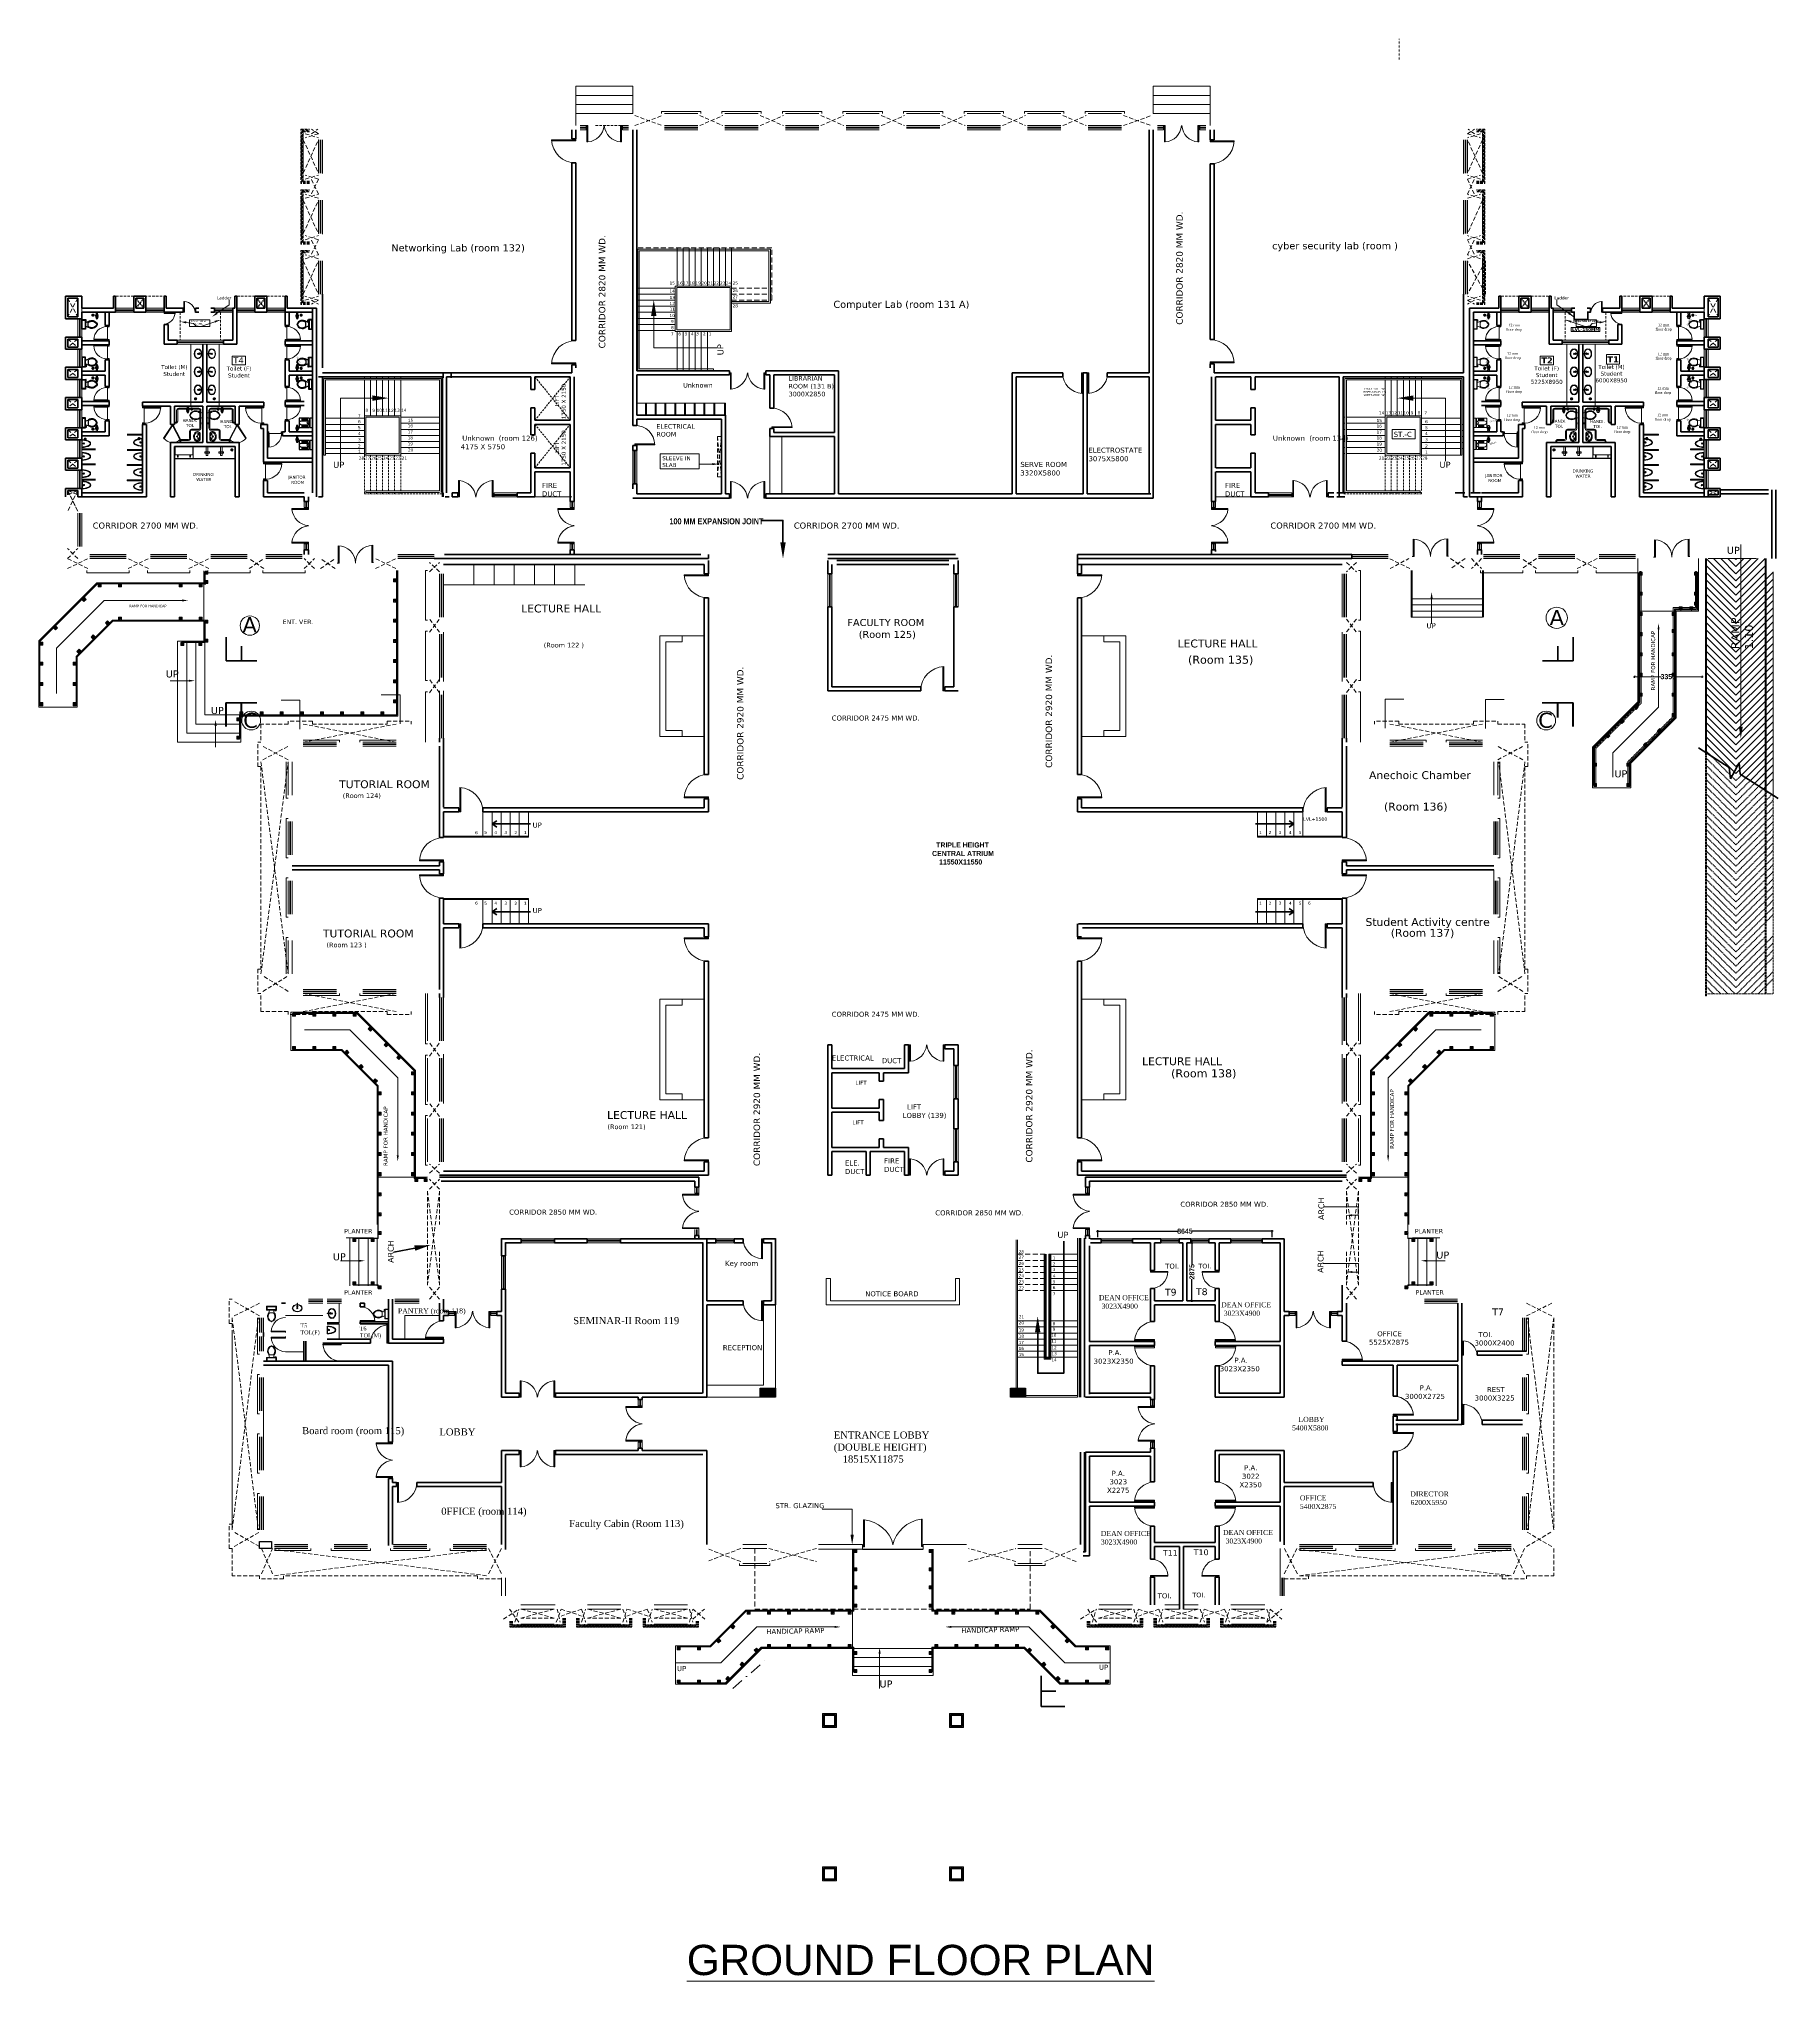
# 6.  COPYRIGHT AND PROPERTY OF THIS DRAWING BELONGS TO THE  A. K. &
# Model space of a CAD drawing. Header units: millimetres. Extents: x -3092162 to 4513894, y -12317808 to 1849994.
# Drawn here: x -458742 to -372564, y -5905695 to -5809456 of the extents above; entities that cross this region are included whole.
import ezdxf

# ---------------------------------------------------------------- set-up
doc = ezdxf.new("R2010")
doc.units = ezdxf.units.MM
doc.header["$LTSCALE"] = 2
doc.header["$MEASUREMENT"] = 0
doc.header["$PDMODE"] = 34
doc.header["$PDSIZE"] = 500
for name, pattern in [('DASHDOT', [1, 0.5, -0.25, 0, -0.25]), ('DASHED2', [0.375, 0.25, -0.125]), ('HIDDEN', [0.375, 0.25, -0.125])]:
    doc.linetypes.add(name, pattern=pattern)
for name, color, linetype, lineweight, true_color in [('AEROW', 7, 'Continuous', 15, 0x0d0d0d), ('DOT', 7, 'DASHED2', 0, 0x89067c), ('partation wall', 7, 'Continuous', 20, 0x525023), ('SITTING', 7, 'Continuous', 13, 0x731e76)]:
    doc.layers.add(name, color=color, linetype=linetype, lineweight=lineweight, true_color=true_color)
for name, color, linetype, lineweight in [('cornice', 12, 'Continuous', 25), ('DETAIL', 240, 'Continuous', 9), ('DIM', 27, 'Continuous', 5), ('DOOR', 27, 'Continuous', 5), ('door text', 7, 'Continuous', 15), ('FIXTURE', 252, 'Continuous', 0), ('FOUNDATIONS', 250, 'Continuous', 25), ('glass', 5, 'Continuous', 15), ('GRID', 251, 'DASHDOT', 5), ('ldr', 11, 'Continuous', 25), ('PROJ', 251, 'HIDDEN', 5), ('RAILING', 47, 'Continuous', 13), ('RAMP', 253, 'Continuous', 9), ('SILL', 74, 'Continuous', 9), ('ST TEXT', 251, 'DASHDOT', 5), ('STAIR', 252, 'Continuous', 9), ('Step', 251, 'Continuous', 9), ('tap', 97, 'Continuous', 25), ('taxe', 7, 'Continuous', 9), ('TEXT', 7, 'Continuous', 13), ('WAll', 250, 'Continuous', 35)]:
    doc.layers.add(name, color=color, linetype=linetype, lineweight=lineweight)
doc.layers.add('Layer3', color=36, linetype='Continuous')
doc.styles.add('arial', font='')
doc.styles.add('COLOUMNN DIM', font='', dxfattribs={"height": 550})
doc.styles.add('INNER DIM', font='', dxfattribs={"height": 250})
doc.styles.get("Standard").update_dxf_attribs({"font": '', "height": 500})
doc.styles.add('style2', font='')
doc.styles.get('arial').set_extended_font_data('Arial')
doc.styles.get('COLOUMNN DIM').set_extended_font_data('Arial Narrow', bold=True)
doc.styles.get('INNER DIM').set_extended_font_data('Arial Narrow', bold=True)
doc.styles.get('Standard').set_extended_font_data('Times New Roman')
doc.styles.get('style2').set_extended_font_data('Verdana')
doc.dimstyles.new('external final', dxfattribs={"dimscale": 0, "dimtxt": 250, "dimasz": 100, "dimexe": 50, "dimexo": 50, "dimgap": 50, "dimtad": 0, "dimdec": 0, "dimzin": 0, "dimdsep": 46, "dimtxsty": 'INNER DIM', "dimblk": 'ARCHTICK', "dimcen": 100, "dimdle": 50, "dimclrd": 256, "dimclre": 256, "dimclrt": 256, "dimadec": 0, "dimazin": 0, "dimtfac": 1, "dimtdec": 0, "dimtix": 1, "dimtmove": 1, "dimatfit": 3, "dimfxl": 50, "dimfxlon": 1, "dimtolj": 1, "dimtzin": 0, "dimlwd": -1, "dimlwe": -1, "dimarcsym": 1})
doc.dimstyles.new('INNER DIM', dxfattribs={"dimscale": 0, "dimtxt": 250, "dimasz": 100, "dimexe": 50, "dimexo": 50, "dimgap": 50, "dimtad": 0, "dimdec": 0, "dimzin": 0, "dimdsep": 46, "dimtxsty": 'INNER DIM', "dimblk": 'ARCHTICK', "dimcen": 100, "dimdle": 50, "dimclrd": 256, "dimclre": 256, "dimclrt": 256, "dimadec": 0, "dimazin": 0, "dimtfac": 1, "dimtdec": 0, "dimtix": 1, "dimtmove": 2, "dimatfit": 3, "dimfxl": 50, "dimfxlon": 1, "dimtolj": 1, "dimtzin": 0, "dimlwd": -1, "dimlwe": -1, "dimarcsym": 1})

# ---------------------------------------------------------------- blocks, each defined once
blk = doc.blocks.new('A$C74827424')
at = {"layer": 'Layer3'}
for p, q in [((0, 0.4), (0, 1.1)), ((2.9, 0.4), (2.9, 1.1))]:
    blk.add_line(p, q, dxfattribs=at)
for points in [[(0.5, 0.3), (0, 0.3), (0, 0.5), (0.5, 0.5)], [(2.4, 0.5), (2.9, 0.5), (2.9, 0.3), (2.4, 0.3)]]:
    blk.add_lwpolyline(points, dxfattribs=at)
blk.add_lwpolyline([(0.5, 0.8), (2.4, 0.8), (2.4, 0), (0.5, 0)], close=True, dxfattribs=at)
blk = doc.blocks.new('_ArchTick')
at = {"color": 0, "linetype": 'ByBlock', "const_width": 0.15}
blk.add_lwpolyline([(-0.5, -0.5), (0.5, 0.5)], dxfattribs=at)
blk = doc.blocks.new('14')
at = {"layer": 'FIXTURE', "ltscale": 15000}
for centre in [(-65, 9), (-57, 28), (-38, 36), (-38, 9), (-20, 27), (-12, 9), (-57, -8), (-38, -15), (-19, -8)]:
    blk.add_circle(centre, 6.97, dxfattribs=at)
blk = doc.blocks.new('Toilet - top')
for p, q in [((-4.9, -6.4), (-3.4, -6.4)), ((-4.9, -7.1), (-4.9, -6.4)), ((-2.6, -7.1), (-4.9, -7.1)), ((-3.4, -6.4), (-3.4, -6)), ((-2.6, -6), (-2.6, -7.1)), ((-0.4, -6), (-1.9, -10.5)), ((5.6, -10.5), (-0.4, -10.5)), ((5.6, -6), (7.1, -10.5)), ((9.8, -4.5), (9.8, -1.5))]:
    blk.add_line(p, q)
blk.add_lwpolyline([(10.5, -6), (10.5, 0), (-5.2, 0), (-5.2, -6)], close=True)
for points in [[(-4.5, -1.5), (-4.5, -4.5)], [(9, -0.7), (-3.7, -0.7)], [(-3.7, -5.2), (9, -5.2)]]:
    blk.add_lwpolyline(points)
for centre, radius, start, end in [((-3.8, -1.4), 0.663, 81.8699, 188.1301), ((-3.8, -4.6), 0.663, 171.8699, 278.1301), ((5.3, -16.2), 9.13, 141.4691, 248.2606), ((5.8, -16.4), 8.5, 136.3677, 240.998), ((2.6, -22), 2, 240.998, 299.0018), ((2.6, -22.8), 2, 248.2606, 291.7393), ((0, -16.2), 9.13, 291.7393, 38.5307), ((-0.5, -16.4), 8.5, 299.0018, 43.6321), ((9.1, -1.4), 0.663, 351.8699, 98.1301), ((9.1, -4.6), 0.663, 261.8699, 8.1301)]:
    blk.add_arc(centre, radius, start, end)
blk = doc.blocks.new('basin')
at = {"layer": 'FIXTURE', "ltscale": 100}
for p, q in [((-2211988, -6264987), (-2211773, -6264987)), ((-2211988, -6264987), (-2211773, -6264987)), ((-2211988, -6265009), (-2211988, -6264987)), ((-2211773, -6265009), (-2211988, -6265009)), ((-2211773, -6265009), (-2211988, -6265009)), ((-2211834, -6265039), (-2211834, -6264957)), ((-2211834, -6265039), (-2211834, -6264957)), ((-2211821, -6264957), (-2211834, -6264957)), ((-2211821, -6265039), (-2211834, -6265039)), ((-2211821, -6265039), (-2211834, -6265039)), ((-2211821, -6264957), (-2211821, -6265039)), ((-2211821, -6264957), (-2211821, -6265039)), ((-2211773, -6264987), (-2211773, -6265009)), ((-2211773, -6264987), (-2211773, -6265009))]:
    blk.add_line(p, q, dxfattribs=at)
blk.add_ellipse((-2211745, -6265001), major_axis=(0, -247), ratio=0.753978, dxfattribs=at)
blk.add_ellipse((-2211745, -6265001), major_axis=(0, -247), ratio=0.753978, dxfattribs=at)
at = {"layer": 'FIXTURE', "ltscale": 100, "extrusion": (0, 0, -1)}
blk.add_ellipse((-2211748, -6265002), major_axis=(20, -20), ratio=1, start_param=5.497787, end_param=11.780972, dxfattribs=at)
at = {"layer": 'FIXTURE', "ltscale": 100}
blk.add_open_spline([(-2211745, -6265222), (-2211730, -6265222), (-2211715, -6265219), (-2211683, -6265206), (-2211666, -6265195), (-2211635, -6265164), (-2211622, -6265145), (-2211601, -6265101), (-2211593, -6265076), (-2211584, -6265024), (-2211583, -6264997), (-2211588, -6264944), (-2211594, -6264919), (-2211613, -6264872), (-2211625, -6264851), (-2211654, -6264817), (-2211670, -6264803), (-2211704, -6264785), (-2211722, -6264780), (-2211757, -6264778), (-2211775, -6264782), (-2211810, -6264797), (-2211827, -6264808), (-2211857, -6264840), (-2211870, -6264859), (-2211891, -6264904), (-2211898, -6264929), (-2211906, -6264981), (-2211907, -6265008), (-2211901, -6265061), (-2211894, -6265086), (-2211875, -6265132), (-2211863, -6265153), (-2211834, -6265187), (-2211817, -6265200), (-2211783, -6265217), (-2211765, -6265222), (-2211747, -6265222), (-2211746, -6265222), (-2211745, -6265222)], degree=3, knots=[0, 0, 0, 0, 0.297002, 0.297002, 0.648161, 0.648161, 0.99932, 0.99932, 1.350478, 1.350478, 1.701637, 1.701637, 2.052795, 2.052795, 2.403954, 2.403954, 2.755113, 2.755113, 3.106271, 3.106271, 3.45743, 3.45743, 3.808588, 3.808588, 4.159747, 4.159747, 4.510906, 4.510906, 4.862064, 4.862064, 5.213223, 5.213223, 5.564381, 5.564381, 5.91554, 5.91554, 6.266699, 6.266699, 6.283185, 6.283185, 6.283185, 6.283185], dxfattribs=at)
blk.add_open_spline([(-2211745, -6265222), (-2211730, -6265222), (-2211715, -6265219), (-2211683, -6265206), (-2211666, -6265195), (-2211635, -6265164), (-2211622, -6265145), (-2211601, -6265101), (-2211593, -6265076), (-2211584, -6265024), (-2211583, -6264997), (-2211588, -6264944), (-2211594, -6264919), (-2211613, -6264872), (-2211625, -6264851), (-2211654, -6264817), (-2211670, -6264803), (-2211704, -6264785), (-2211722, -6264780), (-2211757, -6264778), (-2211775, -6264782), (-2211810, -6264797), (-2211827, -6264808), (-2211857, -6264840), (-2211870, -6264859), (-2211891, -6264904), (-2211898, -6264929), (-2211906, -6264981), (-2211907, -6265008), (-2211901, -6265061), (-2211894, -6265086), (-2211875, -6265132), (-2211863, -6265153), (-2211834, -6265187), (-2211817, -6265200), (-2211783, -6265217), (-2211765, -6265222), (-2211747, -6265222), (-2211746, -6265222), (-2211745, -6265222)], degree=3, knots=[0, 0, 0, 0, 0.297002, 0.297002, 0.648161, 0.648161, 0.99932, 0.99932, 1.350478, 1.350478, 1.701637, 1.701637, 2.052795, 2.052795, 2.403954, 2.403954, 2.755113, 2.755113, 3.106271, 3.106271, 3.45743, 3.45743, 3.808588, 3.808588, 4.159747, 4.159747, 4.510906, 4.510906, 4.862064, 4.862064, 5.213223, 5.213223, 5.564381, 5.564381, 5.91554, 5.91554, 6.266699, 6.266699, 6.283185, 6.283185, 6.283185, 6.283185], dxfattribs=at)
blk = doc.blocks.new('uri')
at = {"layer": 'FIXTURE', "ltscale": 100}
for p, q in [((1256476, -5186874), (1256410, -5186874)), ((1256419, -5186851), (1256469, -5186895)), ((1256467, -5186852), (1256419, -5186897)), ((1256443, -5186842), (1256443, -5186908)), ((1256512, -5187049), (1256512, -5186706)), ((1256537, -5187074), (1256537, -5186680))]:
    blk.add_line(p, q, dxfattribs=at)
blk.add_circle((1256443, -5186874), 33, dxfattribs=at)
blk.add_ellipse((1256537, -5186877), major_axis=(438, 0), ratio=0.449067, start_param=1.570796, end_param=4.712389, dxfattribs=at)
blk.add_open_spline([(1256512, -5186706), (1256509, -5186706), (1256507, -5186706), (1256480, -5186707), (1256456, -5186709), (1256409, -5186714), (1256386, -5186718), (1256342, -5186726), (1256321, -5186732), (1256281, -5186743), (1256263, -5186750), (1256232, -5186763), (1256220, -5186769), (1256197, -5186782), (1256187, -5186788), (1256170, -5186800), (1256164, -5186806), (1256152, -5186817), (1256147, -5186823), (1256139, -5186833), (1256136, -5186838), (1256131, -5186847), (1256129, -5186852), (1256126, -5186861), (1256125, -5186865), (1256124, -5186873), (1256124, -5186878), (1256124, -5186886), (1256125, -5186890), (1256128, -5186899), (1256129, -5186904), (1256134, -5186913), (1256136, -5186917), (1256143, -5186927), (1256147, -5186931), (1256155, -5186941), (1256160, -5186945), (1256171, -5186955), (1256177, -5186959), (1256191, -5186968), (1256198, -5186973), (1256217, -5186984), (1256229, -5186990), (1256256, -5187001), (1256270, -5187007), (1256300, -5187017), (1256316, -5187022), (1256350, -5187030), (1256367, -5187033), (1256403, -5187039), (1256421, -5187042), (1256458, -5187046), (1256477, -5187047), (1256501, -5187048), (1256507, -5187049), (1256512, -5187049)], degree=3, knots=[1.629393, 1.629393, 1.629393, 1.629393, 1.648181, 1.648181, 1.818462, 1.818462, 1.988743, 1.988743, 2.159025, 2.159025, 2.329306, 2.329306, 2.461629, 2.461629, 2.593951, 2.593951, 2.703241, 2.703241, 2.812532, 2.812532, 2.903056, 2.903056, 2.993581, 2.993581, 3.084106, 3.084106, 3.17463, 3.17463, 3.265155, 3.265155, 3.35568, 3.35568, 3.446205, 3.446205, 3.536729, 3.536729, 3.627254, 3.627254, 3.717779, 3.717779, 3.808303, 3.808303, 3.942921, 3.942921, 4.077539, 4.077539, 4.212157, 4.212157, 4.346775, 4.346775, 4.481393, 4.481393, 4.616011, 4.616011, 4.653792, 4.653792, 4.653792, 4.653792], dxfattribs=at)
blk = doc.blocks.new('A$C3DC14F32')
at = {"layer": 'DOOR', "ltscale": 100}
for p, q in [((0, 0), (0, 115)), ((53, 115), (0, 115)), ((53, 115), (53, 757)), ((53, 80), (53, 115)), ((53, 80), (697, 80)), ((65, 0), (65, 80)), ((84, 80), (84, 755)), ((685, 80), (685, 0)), ((697, 115), (697, 80)), ((697, 115), (750, 115)), ((750, 115), (750, 0)), ((65, 0), (0, 0)), ((685, 0), (750, 0))]:
    blk.add_line(p, q, dxfattribs=at)
blk.add_arc((40, 100), 657, 1.30772, 88.89343, dxfattribs=at)
for points in [[(50, 115), (28, 70), (14, 34), (0, 24)], [(26, 115), (8, 92), (10, 56), (0, 44)], [(53, 82), (32, 32), (37, 21), (0, 12)], [(0, 81), (22, 62), (25, 15), (65, 0)], [(62, 80), (49, 49), (54, 24), (4, 0)], [(7, 115), (15, 90), (42, 75), (48, 24), (65, 10)], [(37, 115), (40, 96), (56, 76), (65, 61)], [(743, 115), (735, 90), (708, 75), (702, 24), (685, 10)], [(713, 115), (710, 96), (694, 76), (685, 61)], [(750, 81), (727, 62), (725, 15), (685, 0)], [(688, 80), (701, 49), (696, 24), (746, 0)], [(697, 82), (717, 32), (713, 21), (750, 12)], [(700, 115), (721, 70), (735, 34), (750, 24)], [(723, 115), (742, 92), (739, 56), (750, 44)]]:
    blk.add_spline(points, degree=3, dxfattribs=at)
blk = doc.blocks.new('A$C600A26A3')
at = {"layer": 'FIXTURE', "lineweight": -2, "ltscale": 200}
for p, q in [((118, 288), (118, 427)), ((118, -23), (118, 117)), ((140, 427), (140, 289)), ((140, -23), (140, 115)), ((140, -23), (140, 115)), ((140, -23), (140, 115)), ((161, 427), (161, 290)), ((161, 427), (161, 290)), ((161, -23), (161, 114)), ((161, -23), (161, 114)), ((183, 427), (183, 291)), ((183, -23), (183, 113)), ((205, 427), (205, 292)), ((205, -23), (205, 112)), ((227, 427), (227, 293)), ((227, -23), (227, 111)), ((478, 427), (478, -23)), ((631, 427), (508, 427)), ((508, 427), (508, -23)), ((631, -23), (631, 427)), ((508, -23), (631, -23))]:
    blk.add_line(p, q, dxfattribs=at)
for points in [[(478, 427), (-29, 427), (-29, -23), (478, -23)], [(53, 284), (376, 301)], [(53, 120), (379, 103)], [(249, 294), (249, 427)], [(249, 110), (249, -23)], [(270, 295), (270, 427)], [(270, 109), (270, -23)], [(292, 296), (292, 427)], [(292, 108), (292, -23)], [(314, 297), (314, 427)], [(314, 107), (314, -23)], [(335, 299), (335, 427)], [(335, 106), (335, -23)], [(357, 299), (357, 427)], [(357, 104), (357, -23)], [(379, 301), (379, 427)], [(379, 103), (379, -23)], [(631, -23), (631, 427), (508, 427)]]:
    blk.add_lwpolyline(points, dxfattribs=at)
blk.add_circle((423, 202), 54.8, dxfattribs=at)
for centre, radius, start, end in [((53, 202), 82.2, 90.42668, 269.57332), ((379, 202), 98.7, 264.23257, 91.68425)]:
    blk.add_arc(centre, radius, start, end, dxfattribs=at)
blk = doc.blocks.new('1000 DOOR R')
at = {"layer": 'DOOR', "color": 252, "ltscale": 200}
for p, q in [((-900, -900), (0, -900)), ((-900, -900), (-900, -950)), ((-900, -950), (0, -950)), ((0, -1000), (0, -900))]:
    blk.add_line(p, q, dxfattribs=at)
blk.add_arc((96, -1003), 1001, 95.46124, 174.09882, dxfattribs=at)
blk = doc.blocks.new('A$C74D42F1A')
at = {"layer": 'FIXTURE', "ltscale": 0.75}
for p, q in [((600, 919), (0, 919)), ((0, 919), (0, 0)), ((0, 0), (600, 0)), ((72, 745), (72, 772)), ((72, 772), (183, 772)), ((183, 745), (72, 745)), ((183, 168), (72, 168)), ((72, 168), (72, 141)), ((72, 141), (183, 141)), ((580, 893), (183, 893)), ((183, 893), (183, 19)), ((183, 772), (183, 745)), ((183, 141), (183, 168)), ((183, 19), (580, 19)), ((580, 19), (580, 893)), ((600, 0), (600, 919))]:
    blk.add_line(p, q, dxfattribs=at)
blk = doc.blocks.new('ryr')
at = {"layer": 'tap', "ltscale": 100}
for p, q in [((1982563, -4956367), (1982561, -4956374)), ((1982561, -4956385), (1982565, -4956394)), ((1982569, -4956358), (1982576, -4956353)), ((1982573, -4956401), (1982582, -4956405)), ((1982584, -4956350), (1982590, -4956350)), ((1982602, -4956403), (1982593, -4956406)), ((1982598, -4956352), (1982605, -4956355)), ((1982614, -4956390), (1982610, -4956396)), ((1982611, -4956361), (1982614, -4956367)), ((1982616, -4956374), (1982616, -4956382)), ((1982666, -4956368), (1982666, -4956388))]:
    blk.add_line(p, q, dxfattribs=at)
blk.add_circle((1982588, -4956378), 20, dxfattribs=at)
for centre, radius, start, end in [((1982556, -4956378), 48, 160.1952, 199.8048), ((1982548, -4956509), 152, 81.7623, 103.9834), ((1982548, -4956247), 152, 256.0166, 279.8379), ((1982564, -4956380), 34.6, 56.5528, 138.7143), ((1982564, -4956376), 34.6, 221.3317, 306.2699), ((1982557, -4956379), 6.73, 307.8899, 56.9197), ((1982563, -4956360), 6.39, 264.6602, 25.1394), ((1982569, -4956398), 5.26, 323.2148, 132.0605), ((1982579, -4956350), 4.3, 217.9729, 357.2544), ((1982587, -4956410), 7.04, 39.9617, 136.8268), ((1982595, -4956349), 4.62, 195.6991, 319.6996), ((1982588, -4956378), 28, 279.2436, 279.2439), ((1982608, -4956402), 6.38, 69.0303, 190.3369), ((1982609, -4956357), 4.58, 156.5927, 294.6638), ((1982633, -4956441), 80.2, 65.5625, 105.3327), ((1982615, -4956371), 3.66, 111.8615, 279.3097), ((1982617, -4956386), 4.61, 99.2597, 228.4484), ((1982633, -4956315), 80.2, 254.6673, 294.4375)]:
    blk.add_arc(centre, radius, start, end, dxfattribs=at)
blk = doc.blocks.new('zzzz')
at = {"layer": 'FIXTURE', "ltscale": 100}
blk.add_lwpolyline([(-1588507, -5738208), (-1588742, -5738208), (-1588742, -5738276), (-1588507, -5738276)], close=True, dxfattribs=at)
blk.add_lwpolyline([(-1588667, -5737950), (-1588667, -5738401), (-1588582, -5738401), (-1588582, -5737950)], dxfattribs=at)
blk = doc.blocks.new('A$C04A64DAF')
at = {"layer": 'FIXTURE', "ltscale": 200}
for p, q in [((-461, 212), (-461, -212)), ((-426, 181), (-413, 196)), ((-426, 181), (-318, 88)), ((-413, 196), (-305, 103)), ((-328, 150), (-368, 104)), ((-368, 104), (-353, 91)), ((-313, 137), (-353, 91)), ((-328, 150), (-313, 137)), ((-318, 88), (-305, 103)), ((-426, -184), (-318, -91)), ((-426, -184), (-413, -199)), ((-413, -199), (-305, -106)), ((-368, -107), (-353, -94)), ((-328, -153), (-368, -107)), ((-313, -140), (-353, -94)), ((-328, -153), (-313, -140)), ((-318, -91), (-305, -106))]:
    blk.add_line(p, q, dxfattribs=at)
for centre, radius in [((-259, -2), 35.3), ((-259, -2), 30.3), ((-278, 1), 3.38), ((-266, 17), 3.38), ((-246, 14), 3.38), ((-271, -17), 3.38), ((-251, -20), 3.38), ((-239, -4), 3.38)]:
    blk.add_circle(centre, radius, dxfattribs=at)
for points, knots in [([(-461, -212), (-449, -229), (-436, -245), (-404, -274), (-385, -288), (-344, -308), (-321, -314), (-275, -320), (-252, -318), (-207, -307), (-186, -297), (-147, -272), (-130, -257), (-99, -222), (-86, -203), (-52, -138), (-38, -87), (-30, 11), (-34, 59), (-54, 137), (-67, 168), (-97, 219), (-113, 239), (-149, 274), (-170, 289), (-216, 310), (-241, 317), (-288, 319), (-309, 317), (-350, 305), (-369, 296), (-404, 274), (-420, 260), (-444, 234), (-453, 223), (-461, 212)], [2.3434037, 2.3434037, 2.3434037, 2.3434037, 2.5639545, 2.5639545, 2.8139838, 2.8139838, 3.0640131, 3.0640131, 3.3140424, 3.3140424, 3.5640717, 3.5640717, 3.814101, 3.814101, 4.0641303, 4.0641303, 4.5927571, 4.5927571, 5.0683134, 5.0683134, 5.4204663, 5.4204663, 5.6957083, 5.6957083, 5.9709503, 5.9709503, 6.2461923, 6.2461923, 6.4748705, 6.4748705, 6.7035486, 6.7035486, 6.9322268, 6.9322268, 7.0813743, 7.0813743, 7.0813743, 7.0813743]), ([(-388, 149), (-396, 135), (-403, 119), (-414, 85), (-418, 68), (-426, 16), (-426, -18), (-416, -85), (-406, -116), (-391, -147), (-390, -149), (-388, -152)], [0.8939572, 0.8939572, 0.8939572, 0.8939572, 1.1258009, 1.1258009, 1.3576445, 1.3576445, 1.7805276, 1.7805276, 2.2034108, 2.2034108, 2.2476354, 2.2476354, 2.2476354, 2.2476354]), ([(-376, -171), (-367, -185), (-356, -196), (-332, -218), (-317, -227), (-286, -239), (-270, -242), (-233, -240), (-212, -234), (-174, -210), (-156, -193), (-126, -150), (-114, -124), (-97, -68), (-93, -38), (-92, 23), (-95, 54), (-110, 111), (-121, 137), (-150, 182), (-167, 201), (-205, 227), (-225, 235), (-261, 239), (-276, 238), (-306, 229), (-320, 222), (-347, 203), (-359, 190), (-373, 173), (-375, 169), (-377, 166)], [2.3559854, 2.3559854, 2.3559854, 2.3559854, 2.5901664, 2.5901664, 2.8792758, 2.8792758, 3.1683852, 3.1683852, 3.5483217, 3.5483217, 3.9282582, 3.9282582, 4.3081948, 4.3081948, 4.6881313, 4.6881313, 5.0680679, 5.0680679, 5.4480044, 5.4480044, 5.827941, 5.827941, 6.2078775, 6.2078775, 6.4799802, 6.4799802, 6.752083, 6.752083, 7.0241857, 7.0241857, 7.0813743, 7.0813743, 7.0813743, 7.0813743])]:
    blk.add_open_spline(points, degree=3, knots=knots, dxfattribs=at)
blk = doc.blocks.new('A$C7AA60F0C')
at = {"layer": 'FIXTURE', "ltscale": 100}
for p, q in [((403, 285), (247, 337)), ((247, 285), (247, 78)), ((403, 78), (247, 26)), ((403, 285), (403, 78)), ((394, -199), (403, -199))]:
    blk.add_line(p, q, dxfattribs=at)
at = {"layer": 'FIXTURE', "ltscale": 100, "extrusion": (0, 0, -1)}
for centre, major_axis, start_param, end_param in [((-178, 181), (48.9, -48.9), 1.97677, 2.735616), ((50, 90), (223, -223), 2.735616, 4.599479), ((50, 273), (223, 223), 1.683704, 3.547566), ((-152, 181), (48.9, 48.9), 3.42081, 4.433168), ((44, 73), (208, -208), 2.862371, 4.688514), ((44, 290), (208, -208), 0.023871, 1.850014)]:
    blk.add_ellipse(centre, major_axis=major_axis, ratio=1, start_param=start_param, end_param=end_param, dxfattribs=at)
at = {"layer": 'FIXTURE', "ltscale": 100, "xscale": -28.69686868808184, "yscale": 28.69686868808184, "zscale": 28.69686868808184, "rotation": 270}
blk.add_blockref('A$C74827424', (371, -262), dxfattribs=at)
blk = doc.blocks.new('A$C7E2B4B46')
at = {"layer": 'RAILING', "ltscale": 0.1}
h = blk.add_hatch(color=256, dxfattribs=at)
h.set_gradient(color1=(245, 10, 245), color2=(225, 9, 225), one_color=1, tint=0.46, name='CYLINDER')
h.paths.add_polyline_path([(123, -803, -1), (83, -803, -1), (123, -803)])
h = blk.add_hatch(color=256, dxfattribs=at)
h.set_gradient(color1=(245, 10, 245), color2=(225, 9, 225), one_color=1, tint=0.46, name='CYLINDER')
h.paths.add_polyline_path([(167, -147, -1), (127, -147, -1), (167, -147)])
h = blk.add_hatch(color=256, dxfattribs=at)
h.set_gradient(color1=(245, 10, 245), color2=(225, 9, 225), one_color=1, tint=0.46, name='CYLINDER')
h.paths.add_polyline_path([(1273, -147, -1), (1233, -147, -1), (1273, -147)])
h = blk.add_hatch(color=256, dxfattribs=at)
h.set_gradient(color1=(245, 10, 245), color2=(225, 9, 225), one_color=1, tint=0.46, name='CYLINDER')
h.paths.add_polyline_path([(1295, -785, -1), (1255, -785, -1), (1295, -785)])
h = blk.add_hatch(color=256, dxfattribs=at)
h.set_gradient(color1=(245, 10, 245), color2=(225, 9, 225), one_color=1, tint=0.46, name='CYLINDER')
h.paths.add_polyline_path([(320, -1697, -1), (280, -1697, -1), (320, -1697)])
h = blk.add_hatch(color=256, dxfattribs=at)
h.set_gradient(color1=(245, 10, 245), color2=(225, 9, 225), one_color=1, tint=0.46, name='CYLINDER')
h.paths.add_polyline_path([(767, -1187, -1), (807, -1187, -1), (767, -1187)])
at = {"layer": 'RAILING'}
for p, q in [((50, -800), (0, -800)), ((50, -850), (0, -850)), ((100, -750), (100, -200)), ((150, -750), (150, -200)), ((1200, -100), (200, -100)), ((1200, -150), (200, -150)), ((1250, -200), (1250, -1090)), ((1300, -200), (1300, -1090)), ((253, -1750), (253, -1800)), ((303, -1750), (303, -1800)), ((353, -1650), (690, -1650)), ((353, -1700), (690, -1700)), ((740, -1600), (740, -1240)), ((790, -1600), (790, -1240)), ((840, -1140), (1200, -1140)), ((840, -1190), (1200, -1190))]:
    blk.add_line(p, q, dxfattribs=at)
for centre in [(103, -803), (147, -147), (1253, -147), (1275, -785), (300, -1697), (787, -1187)]:
    blk.add_circle(centre, 20, dxfattribs=at)
for centre, radius, start, end in [((50, -750), 50, 270, 0), ((50, -750), 100, 270, 0), ((200, -200), 100, 90, 180), ((200, -200), 50, 90, 180), ((1200, -200), 100, 0, 90), ((1200, -200), 50, 0, 90), ((353, -1750), 100, 90, 180), ((353, -1750), 50, 90, 180), ((690, -1600), 50, 270, 0), ((690, -1600), 100, 270, 0), ((840, -1240), 100, 90, 180), ((840, -1240), 50, 90, 180), ((1200, -1090), 100, 270, 0), ((1200, -1090), 50, 270, 0)]:
    blk.add_arc(centre, radius, start, end, dxfattribs=at)
blk = doc.blocks.new('*D371')
at = {"ltscale": 100, "transparency": 16777216}
for p, q in [((-406330, -5868536), (-402316, -5868536)), ((-406280, -5868836), (-406280, -5868486)), ((-397585, -5868536), (-401599, -5868536)), ((-397635, -5868836), (-397635, -5868486))]:
    blk.add_line(p, q, dxfattribs=at)
at = {"layer": 'Defpoints', "color": 0, "lineweight": 50, "ltscale": 100, "transparency": 16777216}
for p in [(-397635, -5868536), (-406280, -5868906), (-397635, -5868906)]:
    blk.add_point(p, dxfattribs=at)
at = {"ltscale": 100, "transparency": 16777216, "xscale": 100, "yscale": 100, "zscale": 100, "rotation": 180}
blk.add_blockref('_ArchTick', (-406280, -5868536), dxfattribs=at)
at = {"ltscale": 100, "transparency": 16777216, "xscale": 100, "yscale": 100, "zscale": 100}
blk.add_blockref('_ArchTick', (-397635, -5868536), dxfattribs=at)
at = {"lineweight": 50, "ltscale": 100, "transparency": 16777216, "insert": (-401957, -5868536), "char_height": 250, "attachment_point": 5, "style": 'INNER DIM'}
blk.add_mtext('\\A1;8645', dxfattribs=at)
blk = doc.blocks.new('*D374')
at = {"ltscale": 100, "transparency": 16777216}
for p, q in [((-401711, -5869106), (-401560, -5869106)), ((-401610, -5869056), (-401610, -5870183)), ((-401610, -5872031), (-401610, -5870904)), ((-401711, -5871981), (-401560, -5871981))]:
    blk.add_line(p, q, dxfattribs=at)
at = {"layer": 'Defpoints', "color": 0, "lineweight": 50, "ltscale": 100, "transparency": 16777216}
for p in [(-401761, -5869106), (-401761, -5871981), (-401610, -5871981)]:
    blk.add_point(p, dxfattribs=at)
at = {"ltscale": 100, "transparency": 16777216, "xscale": 100, "yscale": 100, "zscale": 100}
for p, rotation in [((-401610, -5869106), 90), ((-401610, -5871981), 270)]:
    blk.add_blockref('_ArchTick', p, dxfattribs=dict(at, rotation=rotation))
at = {"lineweight": 50, "ltscale": 100, "transparency": 16777216, "insert": (-401610, -5870544), "char_height": 250, "attachment_point": 5, "rotation": 90, "style": 'INNER DIM'}
blk.add_mtext('\\A1;2875', dxfattribs=at)

msp = doc.modelspace()

# ---------------------------------------------------------------- hatches: boundary and pattern name
at = {"layer": 'DOT', "linetype": 'Continuous', "lineweight": 25, "ltscale": 100}
for points in [[(-422995.1, -5876304.7), (-422245.1, -5876304.7), (-422245.1, -5876756.2), (-422995.1, -5876756.2)], [(-410599.3, -5876304.7), (-409849.3, -5876304.7), (-409849.3, -5876756.2), (-410599.3, -5876756.2)]]:
    msp.add_hatch(color=256, dxfattribs=at).paths.add_polyline_path(points)
at = {"layer": 'RAILING', "ltscale": 0.1}
h = msp.add_hatch(color=256, dxfattribs=at)
h.set_gradient(color1=(245, 10, 245), color2=(225, 9, 225), one_color=1, tint=0.46, name='CYLINDER')
h.paths.add_polyline_path([(-451846.6, -5827803.2, -1), (-451886.6, -5827803.2, -1), (-451846.6, -5827803.2)])
h = msp.add_hatch(color=256, dxfattribs=at)
h.set_gradient(color1=(245, 10, 245), color2=(225, 9, 225), one_color=1, tint=0.46, name='CYLINDER')
h.paths.add_polyline_path([(-450740.5, -5827803.2, -1), (-450780.5, -5827803.2, -1), (-450740.5, -5827803.2)])
h = msp.add_hatch(color=256, dxfattribs=at)
h.set_gradient(color1=(245, 10, 245), color2=(225, 9, 225), one_color=1, tint=0.46, name='CYLINDER')
h.paths.add_polyline_path([(-450286.6, -5827803.2, 1), (-450246.6, -5827803.2, 1), (-450286.6, -5827803.2)])
h = msp.add_hatch(color=256, dxfattribs=at)
h.set_gradient(color1=(245, 10, 245), color2=(225, 9, 225), one_color=1, tint=0.46, name='CYLINDER')
h.paths.add_polyline_path([(-449180.5, -5827803.2, 1), (-449140.5, -5827803.2, 1), (-449180.5, -5827803.2)])
h = msp.add_hatch(color=256, dxfattribs=at)
h.set_gradient(color1=(245, 10, 245), color2=(225, 9, 225), one_color=1, tint=0.46, name='CYLINDER')
h.paths.add_polyline_path([(-451890.5, -5828459.2, -1), (-451930.5, -5828459.2, -1), (-451890.5, -5828459.2)])
h = msp.add_hatch(color=256, dxfattribs=at)
h.set_gradient(color1=(245, 10, 245), color2=(225, 9, 225), one_color=1, tint=0.46, name='CYLINDER')
h.paths.add_polyline_path([(-451246.6, -5828843.2, -1), (-451206.6, -5828843.2, -1), (-451246.6, -5828843.2)])
h = msp.add_hatch(color=256, dxfattribs=at)
h.set_gradient(color1=(245, 10, 245), color2=(225, 9, 225), one_color=1, tint=0.46, name='CYLINDER')
h.paths.add_polyline_path([(-450718.6, -5828441.7, -1), (-450758.6, -5828441.7, -1), (-450718.6, -5828441.7)])
h = msp.add_hatch(color=256, dxfattribs=at)
h.set_gradient(color1=(245, 10, 245), color2=(225, 9, 225), one_color=1, tint=0.46, name='CYLINDER')
h.paths.add_polyline_path([(-450308.6, -5828441.7, 1), (-450268.6, -5828441.7, 1), (-450308.6, -5828441.7)])
h = msp.add_hatch(color=256, dxfattribs=at)
h.set_gradient(color1=(245, 10, 245), color2=(225, 9, 225), one_color=1, tint=0.46, name='CYLINDER')
h.paths.add_polyline_path([(-449780.5, -5828843.2, 1), (-449820.5, -5828843.2, 1), (-449780.5, -5828843.2)])
h = msp.add_hatch(color=256, dxfattribs=at)
h.set_gradient(color1=(245, 10, 245), color2=(225, 9, 225), one_color=1, tint=0.46, name='CYLINDER')
h.paths.add_polyline_path([(-449136.6, -5828459.2, 1), (-449096.6, -5828459.2, 1), (-449136.6, -5828459.2)])
h = msp.add_hatch(color=256, dxfattribs=at)
h.set_gradient(color1=(245, 10, 245), color2=(225, 9, 225), one_color=1, tint=0.46, name='CYLINDER')
h.paths.add_polyline_path([(-451693.2, -5829353.2, -1), (-451733.2, -5829353.2, -1), (-451693.2, -5829353.2)])
h = msp.add_hatch(color=256, dxfattribs=at)
h.set_gradient(color1=(245, 10, 245), color2=(225, 9, 225), one_color=1, tint=0.46, name='CYLINDER')
h.paths.add_polyline_path([(-449333.9, -5829353.2, 1), (-449293.9, -5829353.2, 1), (-449333.9, -5829353.2)])

# ---------------------------------------------------------------- linework, layer by layer
for p, q in [((-456613.6, -5823848.5), (-456613.6, -5823363.9)), ((-456613.6, -5823363.9), (-456428.9, -5823363.9)), ((-456590.5, -5823802.4), (-456590.5, -5823410)), ((-456567.4, -5823387), (-456475.1, -5823387)), ((-456452, -5823410), (-456452, -5823802.4)), ((-456428.9, -5823363.9), (-456428.9, -5823848.5)), ((-456417.4, -5823421.6), (-456428.9, -5823421.6)), ((-456417.4, -5823375.4), (-456417.4, -5823421.6)), ((-456394.3, -5823375.4), (-456417.4, -5823375.4)), ((-456394.3, -5823444.7), (-456394.3, -5823375.4)), ((-445408.2, -5823444.7), (-445408.2, -5823375.4)), ((-445408.2, -5823375.4), (-445385.1, -5823375.4)), ((-445385.1, -5823375.4), (-445385.1, -5823421.6)), ((-445385.1, -5823421.6), (-445373.6, -5823421.6)), ((-445189, -5823363.9), (-445373.6, -5823363.9)), ((-445373.6, -5823363.9), (-445373.6, -5823848.5)), ((-445350.5, -5823410), (-445350.5, -5823802.4)), ((-445235.1, -5823387), (-445327.4, -5823387)), ((-445212, -5823802.4), (-445212, -5823410)), ((-445189, -5823848.5), (-445189, -5823363.9)), ((-456428.9, -5823848.5), (-456613.6, -5823848.5)), ((-456475.1, -5823825.4), (-456567.4, -5823825.4)), ((-456428.9, -5823444.7), (-456394.3, -5823444.7)), ((-456428.9, -5823513.9), (-456290.5, -5823467.7)), ((-456428.9, -5823698.5), (-456290.5, -5823744.7)), ((-456290.5, -5823698.5), (-456290.5, -5823513.9)), ((-445373.6, -5823513.9), (-445512.1, -5823467.7)), ((-445512.1, -5823698.5), (-445512.1, -5823513.9)), ((-445373.6, -5823698.5), (-445512.1, -5823744.7)), ((-445373.6, -5823444.7), (-445408.2, -5823444.7)), ((-445373.6, -5823848.5), (-445189, -5823848.5)), ((-445327.4, -5823825.4), (-445235.1, -5823825.4)), ((-456428.9, -5825226.4), (-456613.6, -5825226.4)), ((-456613.6, -5825226.4), (-456613.6, -5825711)), ((-456590.5, -5825272.5), (-456590.5, -5825664.9)), ((-456475.1, -5825249.5), (-456567.4, -5825249.5)), ((-456452, -5825664.9), (-456452, -5825272.5)), ((-456428.9, -5825711), (-456428.9, -5825226.4)), ((-456428.9, -5825376.4), (-456290.5, -5825330.2)), ((-445373.6, -5825376.4), (-445512.1, -5825330.2)), ((-445373.6, -5825226.4), (-445189, -5825226.4)), ((-445373.6, -5825711), (-445373.6, -5825226.4)), ((-445350.5, -5825664.9), (-445350.5, -5825272.5)), ((-445327.4, -5825249.5), (-445235.1, -5825249.5)), ((-445212, -5825272.5), (-445212, -5825664.9)), ((-445189, -5825226.4), (-445189, -5825711)), ((-456613.6, -5825711), (-456428.9, -5825711)), ((-456567.4, -5825687.9), (-456475.1, -5825687.9)), ((-456428.9, -5825561), (-456290.5, -5825607.2)), ((-456428.9, -5825630.2), (-456394.3, -5825630.2)), ((-456417.4, -5825653.3), (-456428.9, -5825653.3)), ((-456417.4, -5825699.5), (-456417.4, -5825653.3)), ((-456394.3, -5825699.5), (-456417.4, -5825699.5)), ((-456394.3, -5825630.2), (-456394.3, -5825699.5)), ((-456290.5, -5825376.4), (-456290.5, -5825561)), ((-445512.1, -5825376.4), (-445512.1, -5825561)), ((-445373.6, -5825561), (-445512.1, -5825607.2)), ((-445408.2, -5825630.2), (-445408.2, -5825699.5)), ((-445373.6, -5825630.2), (-445408.2, -5825630.2)), ((-445408.2, -5825699.5), (-445385.1, -5825699.5)), ((-445385.1, -5825699.5), (-445385.1, -5825653.3)), ((-445385.1, -5825653.3), (-445373.6, -5825653.3)), ((-445189, -5825711), (-445373.6, -5825711)), ((-445235.1, -5825687.9), (-445327.4, -5825687.9)), ((-456613.6, -5826811), (-456613.6, -5826326.4)), ((-456613.6, -5826326.4), (-456428.9, -5826326.4)), ((-456428.9, -5826811), (-456613.6, -5826811)), ((-456590.5, -5826764.9), (-456590.5, -5826372.5)), ((-456567.4, -5826349.5), (-456475.1, -5826349.5)), ((-456475.1, -5826787.9), (-456567.4, -5826787.9)), ((-456452, -5826372.5), (-456452, -5826764.9)), ((-456428.9, -5826326.4), (-456428.9, -5826811)), ((-456417.4, -5826384.1), (-456428.9, -5826384.1)), ((-456428.9, -5826407.2), (-456394.3, -5826407.2)), ((-456428.9, -5826476.4), (-456290.5, -5826430.2)), ((-456428.9, -5826661), (-456290.5, -5826707.2)), ((-456417.4, -5826337.9), (-456417.4, -5826384.1)), ((-456394.3, -5826337.9), (-456417.4, -5826337.9)), ((-456394.3, -5826407.2), (-456394.3, -5826337.9)), ((-456290.5, -5826661), (-456290.5, -5826476.4)), ((-445373.6, -5826476.4), (-445512.1, -5826430.2)), ((-445512.1, -5826661), (-445512.1, -5826476.4)), ((-445373.6, -5826661), (-445512.1, -5826707.2)), ((-445408.2, -5826407.2), (-445408.2, -5826337.9)), ((-445408.2, -5826337.9), (-445385.1, -5826337.9)), ((-445373.6, -5826407.2), (-445408.2, -5826407.2)), ((-445385.1, -5826337.9), (-445385.1, -5826384.1)), ((-445385.1, -5826384.1), (-445373.6, -5826384.1)), ((-445189, -5826326.4), (-445373.6, -5826326.4)), ((-445373.6, -5826326.4), (-445373.6, -5826811)), ((-445373.6, -5826811), (-445189, -5826811)), ((-445350.5, -5826372.5), (-445350.5, -5826764.9)), ((-445235.1, -5826349.5), (-445327.4, -5826349.5)), ((-445327.4, -5826787.9), (-445235.1, -5826787.9)), ((-445212, -5826764.9), (-445212, -5826372.5)), ((-445189, -5826811), (-445189, -5826326.4)), ((-456428.9, -5828238.9), (-456613.6, -5828238.9)), ((-456613.6, -5828238.9), (-456613.6, -5828723.5)), ((-456428.9, -5828723.5), (-456428.9, -5828238.9)), ((-456613.6, -5828723.5), (-456428.9, -5828723.5)), ((-456590.5, -5828285), (-456590.5, -5828677.4)), ((-456475.1, -5828262), (-456567.4, -5828262)), ((-456567.4, -5828700.4), (-456475.1, -5828700.4)), ((-456452, -5828677.4), (-456452, -5828285)), ((-456428.9, -5828388.9), (-456290.5, -5828342.7)), ((-456428.9, -5828573.5), (-456290.5, -5828619.7)), ((-456428.9, -5828642.7), (-456394.3, -5828642.7)), ((-456417.4, -5828665.8), (-456428.9, -5828665.8)), ((-456417.4, -5828712), (-456417.4, -5828665.8)), ((-456394.3, -5828712), (-456417.4, -5828712)), ((-456394.3, -5828642.7), (-456394.3, -5828712)), ((-456290.5, -5828388.9), (-456290.5, -5828573.5))]:
    msp.add_line(p, q)
at = {"color": 105, "linetype": 'DASHED2', "lineweight": 0, "ltscale": 50}
for p, q in [((-379415.3, -5835854.9), (-379415.3, -5842344.4)), ((-379415.3, -5835854.9), (-379353.3, -5835854.9)), ((-379353.3, -5835854.9), (-379353.3, -5842370.1)), ((-376665.3, -5835854.9), (-376665.3, -5837638.5)), ((-376603.3, -5835854.9), (-376665.3, -5835854.9)), ((-376603.3, -5835854.9), (-376603.3, -5837700.5)), ((-377765.3, -5837638.5), (-377765.3, -5843027.9)), ((-377765.3, -5837638.5), (-376665.3, -5837638.5)), ((-377703.3, -5837700.5), (-377703.3, -5843053.4)), ((-377703.3, -5837700.5), (-376603.3, -5837700.5)), ((-379415.3, -5842344.4), (-381665.3, -5844594.4)), ((-379353.3, -5842370.1), (-381603.3, -5844620.1)), ((-377765.3, -5843027.9), (-380015.3, -5845277.9)), ((-377703.3, -5843053.4), (-379953.3, -5845303.4)), ((-381665.3, -5846504.2), (-381665.3, -5844594.4)), ((-381603.3, -5846504.2), (-381603.3, -5844620.1)), ((-380015.3, -5846504.2), (-380015.3, -5845277.9)), ((-379953.3, -5846504.2), (-379953.3, -5845303.4)), ((-381603.3, -5846504.2), (-381665.3, -5846504.2)), ((-379953.3, -5846504.2), (-380015.3, -5846504.2))]:
    msp.add_line(p, q, dxfattribs=at)
at = {"ltscale": 100}
for p, q in [((-447814.3, -5883906.2), (-447214.3, -5883906.2)), ((-447814.3, -5884256.2), (-447814.3, -5883906.2)), ((-447214.3, -5883906.2), (-447214.3, -5884256.2)), ((-447214.3, -5884256.2), (-447814.3, -5884256.2))]:
    msp.add_line(p, q, dxfattribs=at)
at = {"extrusion": (0, 0, -1)}
for centre, major_axis, start_param, end_param in [((-456570.3, -5823407.2), (-14.4, 14.4), 5.3558901, 7.2104805), ((-456472.2, -5823407.2), (-14.4, 14.4), 0.6435011, 2.4980915), ((-456115.5, -5823687.4), (102.7, 261.4), -1.0469583, 0.8169041), ((-456570.3, -5823805.2), (-14.4, 14.4), 3.7850938, 5.6396842), ((-456472.2, -5823805.2), (14.4, 14.4), 0.6435011, 2.4980915), ((-456110.1, -5823703.1), (56.4, 255.3), -0.9789734, 0.8471688), ((-456115.5, -5823525), (280.8, 1.6), 0.3849717, 2.2488338), ((-456110.1, -5823509.3), (-184.9, 184.9), 2.8623713, 4.6885145), ((-455935.2, -5823606.2), (43.5, 43.5), 0.2792172, 1.291575), ((-455911.8, -5823606.2), (-43.5, 43.5), 1.9767696, 2.7356164), ((-445687, -5825549.9), (280.8, 1.6), 3.5265644, 5.3904265), ((-445692.5, -5825565.6), (-184.9, 184.9), 6.003964, 7.8301071), ((-445330.3, -5825269.7), (14.4, 14.4), 3.7850938, 5.6396842), ((-445232.2, -5825269.7), (-14.4, 14.4), 0.6435011, 2.4980915), ((-445890.7, -5825468.7), (-43.5, 43.5), 5.1183623, 5.8772091), ((-445687, -5825387.5), (102.7, 261.4), 2.0946344, 3.9584967), ((-445867.3, -5825468.7), (43.5, 43.5), 3.4208099, 4.4331677), ((-445692.5, -5825371.8), (56.4, 255.3), 2.1626192, 3.9887615), ((-445330.3, -5825667.7), (-14.4, 14.4), 3.7850938, 5.6396842), ((-445232.2, -5825667.7), (-14.4, 14.4), 2.2142975, 4.0688878), ((-456570.3, -5826369.7), (-14.4, 14.4), 5.3558901, 7.2104805), ((-456570.3, -5826767.7), (-14.4, 14.4), 3.7850938, 5.6396842), ((-456472.2, -5826369.7), (-14.4, 14.4), 0.6435011, 2.4980915), ((-456472.2, -5826767.7), (14.4, 14.4), 0.6435011, 2.4980915), ((-456115.5, -5826649.9), (102.7, 261.4), -1.0469583, 0.8169041), ((-456110.1, -5826665.6), (56.4, 255.3), -0.9789734, 0.8471688), ((-456115.5, -5826487.5), (280.8, 1.6), 0.3849717, 2.2488338), ((-456110.1, -5826471.8), (-184.9, 184.9), 2.8623713, 4.6885145), ((-455935.2, -5826568.7), (43.5, 43.5), 0.2792172, 1.291575), ((-455911.8, -5826568.7), (-43.5, 43.5), 1.9767696, 2.7356164)]:
    msp.add_ellipse(centre, major_axis=major_axis, ratio=1, start_param=start_param, end_param=end_param, dxfattribs=at)
for centre, major_axis, start_param, end_param in [((-445687, -5823687.4), (-102.7, 261.4), -1.0469583, 0.8169041), ((-445330.3, -5823407.2), (14.4, 14.4), 0.6435011, 2.4980915), ((-445232.2, -5823407.2), (14.4, 14.4), 5.3558901, 7.2104805), ((-445890.7, -5823606.2), (43.5, 43.5), 1.9767696, 2.7356164), ((-445687, -5823525), (-280.8, 1.6), 0.3849717, 2.2488338), ((-445867.3, -5823606.2), (-43.5, 43.5), 0.2792172, 1.291575), ((-445692.5, -5823703.1), (-56.4, 255.3), -0.9789734, 0.8471688), ((-445692.5, -5823509.3), (184.9, 184.9), 2.8623713, 4.6885145), ((-445330.3, -5823805.2), (-14.4, 14.4), 0.6435011, 2.4980915), ((-445232.2, -5823805.2), (14.4, 14.4), 3.7850938, 5.6396842), ((-456570.3, -5825269.7), (14.4, 14.4), 0.6435011, 2.4980915), ((-456472.2, -5825269.7), (-14.4, 14.4), 3.7850938, 5.6396842), ((-456115.5, -5825549.9), (-280.8, 1.6), 3.5265644, 5.3904265), ((-456110.1, -5825565.6), (184.9, 184.9), 6.003964, 7.8301071), ((-456570.3, -5825667.7), (14.4, 14.4), 2.2142975, 4.0688878), ((-456472.2, -5825667.7), (14.4, 14.4), 3.7850938, 5.6396842), ((-456115.5, -5825387.5), (-102.7, 261.4), 2.0946344, 3.9584967), ((-456110.1, -5825371.8), (-56.4, 255.3), 2.1626192, 3.9887615), ((-455935.2, -5825468.7), (-43.5, 43.5), 3.4208099, 4.4331677), ((-455911.8, -5825468.7), (43.5, 43.5), 5.1183623, 5.8772091), ((-445890.7, -5826568.7), (43.5, 43.5), 1.9767696, 2.7356164), ((-445687, -5826649.9), (-102.7, 261.4), -1.0469583, 0.8169041), ((-445687, -5826487.5), (-280.8, 1.6), 0.3849717, 2.2488338), ((-445867.3, -5826568.7), (-43.5, 43.5), 0.2792172, 1.291575), ((-445692.5, -5826665.6), (-56.4, 255.3), -0.9789734, 0.8471688), ((-445692.5, -5826471.8), (184.9, 184.9), 2.8623713, 4.6885145), ((-445330.3, -5826369.7), (14.4, 14.4), 0.6435011, 2.4980915), ((-445330.3, -5826767.7), (-14.4, 14.4), 0.6435011, 2.4980915), ((-445232.2, -5826369.7), (14.4, 14.4), 5.3558901, 7.2104805), ((-445232.2, -5826767.7), (14.4, 14.4), 3.7850938, 5.6396842), ((-456570.3, -5828282.2), (14.4, 14.4), 0.6435011, 2.4980915), ((-456570.3, -5828680.2), (14.4, 14.4), 2.2142975, 4.0688878), ((-456472.2, -5828282.2), (-14.4, 14.4), 3.7850938, 5.6396842), ((-456472.2, -5828680.2), (14.4, 14.4), 3.7850938, 5.6396842), ((-456115.5, -5828562.4), (-280.8, 1.6), 3.5265644, 5.3904265), ((-456110.1, -5828578.1), (184.9, 184.9), 6.003964, 7.8301071), ((-456115.5, -5828400), (-102.7, 261.4), 2.0946344, 3.9584967), ((-456110.1, -5828384.3), (-56.4, 255.3), 2.1626192, 3.9887615), ((-455935.2, -5828481.2), (-43.5, 43.5), 3.4208099, 4.4331677), ((-455911.8, -5828481.2), (43.5, 43.5), 5.1183623, 5.8772091)]:
    msp.add_ellipse(centre, major_axis=major_axis, ratio=1, start_param=start_param, end_param=end_param)
at = {"layer": 'AEROW', "ltscale": 100}
for p, q in [((-428275.8, -5823189.4), (-428275.8, -5824771.7)), ((-428275.8, -5824771.7), (-425155.7, -5824771.7)), ((-442214.3, -5827256.2), (-443796.6, -5827256.2)), ((-443796.6, -5827256.2), (-443796.6, -5830376.3)), ((-390633.5, -5827256.2), (-389051.2, -5827256.2)), ((-389051.2, -5827256.2), (-389051.2, -5830376.3)), ((-427961.4, -5830011), (-426016.9, -5830011)), ((-427961.4, -5830768), (-427961.4, -5830011)), ((-427956.4, -5830016), (-426021.9, -5830016)), ((-427956.4, -5830763), (-427956.4, -5830016)), ((-426021.9, -5830016), (-426021.9, -5830763)), ((-426016.9, -5830011), (-426016.9, -5830768)), ((-426016.9, -5830768), (-427961.4, -5830768)), ((-426021.9, -5830763), (-427956.4, -5830763)), ((-425364.4, -5830526.5), (-426019.4, -5830526.5)), ((-374414.7, -5843529.5), (-374414.7, -5834510.7)), ((-455498.1, -5837283.2), (-457864.5, -5839649.6)), ((-451648.3, -5837283.2), (-455498.1, -5837283.2)), ((-378490, -5838720.9), (-378490, -5842570.7)), ((-457864.5, -5839649.6), (-457864.5, -5841898)), ((-378490, -5842570.7), (-380756, -5844836.7)), ((-380756, -5844836.7), (-380756, -5846044)), ((-443326.6, -5858566), (-445574.9, -5858566)), ((-440960.1, -5860932.5), (-443326.6, -5858566)), ((-391888.5, -5860932.5), (-389522.1, -5858566)), ((-389522.1, -5858566), (-387273.7, -5858566)), ((-440960.1, -5864782.3), (-440960.1, -5860932.5)), ((-391888.5, -5864782.3), (-391888.5, -5860932.5)), ((-393371.3, -5867322.6), (-395094.1, -5867322.6)), ((-393371.3, -5867747.6), (-393371.3, -5867322.6)), ((-393679, -5867747.6), (-393371.3, -5867747.6)), ((-393351.5, -5870132.4), (-395102.3, -5870132.4)), ((-393659.3, -5870557.5), (-393351.5, -5870557.5)), ((-393351.5, -5870557.5), (-393351.5, -5870132.4)), ((-423165.8, -5888143.7), (-424949.6, -5889927.4)), ((-419316, -5888143.7), (-423165.8, -5888143.7)), ((-413532.6, -5888143.7), (-409682.8, -5888143.7)), ((-409682.8, -5888143.7), (-407899.1, -5889927.4)), ((-417084.5, -5889462.1), (-417084.5, -5891200)), ((-424949.6, -5889927.4), (-427197.9, -5889927.4)), ((-407899.1, -5889927.4), (-405656.6, -5889927.4))]:
    msp.add_line(p, q, dxfattribs=at)
at = {"layer": 'AEROW', "lineweight": 35, "ltscale": 100}
for p, q in [((-436289.3, -5848356.2), (-436056.1, -5848194.6)), ((-436289.3, -5848356.2), (-436056.1, -5848517.8)), ((-436289.3, -5848356.2), (-434386.2, -5848356.2)), ((-396559.3, -5848356.2), (-398462.5, -5848356.2)), ((-396559.3, -5848356.2), (-396792.5, -5848194.6)), ((-396559.3, -5848356.2), (-396792.5, -5848517.8)), ((-436289.3, -5852706.2), (-436056.1, -5852544.6)), ((-436289.3, -5852706.2), (-436056.1, -5852867.8)), ((-436289.3, -5852706.2), (-434386.2, -5852706.2)), ((-396559.3, -5852706.2), (-398462.5, -5852706.2)), ((-396559.3, -5852706.2), (-396792.5, -5852544.6)), ((-396559.3, -5852706.2), (-396792.5, -5852867.8))]:
    msp.add_line(p, q, dxfattribs=at)
at = {"layer": 'AEROW', "ltscale": 100}
for points in [[(-449918.2, -5823055.1), (-449315.8, -5822631.8), (-449316.9, -5822390.9)], [(-451441, -5823507.3), (-451075.6, -5823554.7), (-450966.6, -5823670.6)], [(-450023.4, -5823470.2), (-450719.9, -5823700.5), (-450966.6, -5823670.6)], [(-389734.5, -5837207), (-389734.5, -5838445.5)], [(-451301.8, -5841260), (-452232.9, -5841260)], [(-449984.2, -5843495.9), (-449984.2, -5844546.5)], [(-442881.2, -5870000.4), (-443790.6, -5870000.4)], [(-389967.4, -5870000.4), (-389058, -5870000.4)], [(-418444.4, -5883570.2), (-418444.4, -5882306.5), (-419925.2, -5882306.5)]]:
    msp.add_lwpolyline(points, dxfattribs=at)
at = {"layer": 'AEROW', "lineweight": 35, "ltscale": 100}
for points in [[(-421871.5, -5834406.2), (-421871.5, -5833319.6), (-422943.4, -5833319.6)], [(-440114.6, -5869372.3), (-441160.4, -5869573)], [(-409252.3, -5873540.9), (-409252.3, -5875570.2), (-407962.5, -5875570.2), (-407962.5, -5869022.7)]]:
    msp.add_lwpolyline(points, dxfattribs=at)
for points in [[(-428409.1, -5823189.4), (-428275.8, -5822389.4), (-428142.4, -5823189.4)], [(-442214.3, -5827122.9), (-441414.3, -5827256.2), (-442214.3, -5827389.5)], [(-390633.5, -5827389.5), (-391433.5, -5827256.2), (-390633.5, -5827122.9)], [(-421738.2, -5834406.2), (-421871.5, -5835206.2), (-422004.9, -5834406.2)], [(-440139.7, -5869241.3), (-439328.9, -5869221.5), (-440089.4, -5869503.2)], [(-409385.6, -5873540.9), (-409252.3, -5872740.9), (-409118.9, -5873540.9)]]:
    msp.add_solid(points, dxfattribs=at)
at = {"layer": 'AEROW', "ltscale": 100}
for points in [[(-449889.5, -5823096), (-450163.7, -5823227.6), (-449947, -5823014.2)], [(-450039.1, -5823422.7), (-449738.6, -5823376), (-450007.7, -5823517.7)], [(-451447.5, -5823556.9), (-451738.6, -5823468.8), (-451434.6, -5823457.8)], [(-425364.4, -5830476.5), (-425064.4, -5830526.5), (-425364.4, -5830576.5)], [(-389792.8, -5837207), (-389734.5, -5836857), (-389676.1, -5837207)], [(-451648.3, -5837233.2), (-451348.3, -5837283.2), (-451648.3, -5837333.2)], [(-378440, -5838720.9), (-378490, -5838420.9), (-378540, -5838720.9)], [(-451301.8, -5841210), (-451001.8, -5841260), (-451301.8, -5841310)], [(-450034.2, -5843495.9), (-449984.2, -5843195.9), (-449934.2, -5843495.9)], [(-374314.7, -5843529.5), (-374414.7, -5844129.5), (-374514.7, -5843529.5)], [(-440910.1, -5864782.3), (-440960.1, -5865082.3), (-441010.1, -5864782.3)], [(-391938.5, -5864782.3), (-391888.5, -5865082.3), (-391838.5, -5864782.3)], [(-393679, -5867697.6), (-393979, -5867747.6), (-393679, -5867797.6)], [(-442881.2, -5869950.4), (-442581.2, -5870000.4), (-442881.2, -5870050.4)], [(-393659.3, -5870507.5), (-393959.3, -5870557.5), (-393659.3, -5870607.5)], [(-389967.4, -5870050.4), (-390267.4, -5870000.4), (-389967.4, -5869950.4)], [(-418361.1, -5883570.2), (-418444.4, -5884070.2), (-418527.7, -5883570.2)], [(-419316, -5888093.7), (-419016, -5888143.7), (-419316, -5888193.7)], [(-413532.6, -5888093.7), (-413832.6, -5888143.7), (-413532.6, -5888193.7)], [(-417134.5, -5889462.1), (-417084.5, -5889162.1), (-417034.5, -5889462.1)]]:
    msp.add_solid(points, dxfattribs=at)
at = {"layer": 'cornice', "color": 3, "ltscale": 100}
msp.add_line((-417924.4, -5884287), (-414924.2, -5884287), dxfattribs=at)
at = {"layer": 'DETAIL', "color": 253, "lineweight": 5, "ltscale": 0.5}
for p, q in [((-450363.3, -5835828.4), (-450508.3, -5835828.4)), ((-450500.8, -5835841.4), (-450493.8, -5835841.4)), ((-450500.8, -5835841.4), (-450500.8, -5835848.4)), ((-450500.8, -5835848.4), (-450493.8, -5835848.4)), ((-450493.8, -5835841.4), (-450493.8, -5835848.4)), ((-450375.8, -5835841.4), (-450382.8, -5835841.4)), ((-450382.8, -5835841.4), (-450382.8, -5835848.4)), ((-450375.8, -5835848.4), (-450382.8, -5835848.4)), ((-450375.8, -5835841.4), (-450375.8, -5835848.4)), ((-450363.3, -5835828.4), (-450363.3, -5835978.4)), ((-379309.3, -5835878), (-379454.3, -5835878)), ((-379454.3, -5835915.5), (-379454.3, -5835878)), ((-379446.8, -5835891), (-379439.8, -5835891)), ((-379446.8, -5835891), (-379446.8, -5835898)), ((-379446.8, -5835898), (-379439.8, -5835898)), ((-379439.8, -5835891), (-379439.8, -5835898)), ((-379321.8, -5835891), (-379328.8, -5835891)), ((-379328.8, -5835891), (-379328.8, -5835898)), ((-379321.8, -5835898), (-379328.8, -5835898)), ((-379321.8, -5835891), (-379321.8, -5835898)), ((-379309.3, -5835878), (-379309.3, -5836028)), ((-376709.3, -5835878), (-376709.3, -5836028)), ((-376709.3, -5835878), (-376564.3, -5835878)), ((-376696.8, -5835891), (-376689.8, -5835891)), ((-376696.8, -5835891), (-376696.8, -5835898)), ((-376696.8, -5835898), (-376689.8, -5835898)), ((-376689.8, -5835891), (-376689.8, -5835898)), ((-376571.8, -5835891), (-376578.8, -5835891)), ((-376578.8, -5835891), (-376578.8, -5835898)), ((-376571.8, -5835898), (-376578.8, -5835898)), ((-376571.8, -5835891), (-376571.8, -5835898)), ((-376564.3, -5835915.5), (-376564.3, -5835878)), ((-455796.8, -5836606.2), (-455796.8, -5836461.2)), ((-455646.8, -5836606.2), (-455796.8, -5836606.2)), ((-455783.8, -5836468.7), (-455783.8, -5836475.7)), ((-455776.8, -5836468.7), (-455783.8, -5836468.7)), ((-455776.8, -5836475.7), (-455783.8, -5836475.7)), ((-455783.8, -5836593.7), (-455783.8, -5836586.7)), ((-455776.8, -5836586.7), (-455783.8, -5836586.7)), ((-455776.8, -5836593.7), (-455783.8, -5836593.7)), ((-455776.8, -5836468.7), (-455776.8, -5836475.7)), ((-455776.8, -5836593.7), (-455776.8, -5836586.7)), ((-455666.8, -5836468.7), (-455666.8, -5836475.7)), ((-455659.8, -5836468.7), (-455666.8, -5836468.7)), ((-455659.8, -5836475.7), (-455666.8, -5836475.7)), ((-455666.8, -5836593.7), (-455666.8, -5836586.7)), ((-455659.8, -5836586.7), (-455666.8, -5836586.7)), ((-455659.8, -5836593.7), (-455666.8, -5836593.7)), ((-455659.8, -5836468.7), (-455659.8, -5836475.7)), ((-455659.8, -5836593.7), (-455659.8, -5836586.7)), ((-455646.8, -5836606.2), (-455646.8, -5836461.2)), ((-454796.8, -5836606.2), (-454796.8, -5836461.2)), ((-454646.8, -5836606.2), (-454796.8, -5836606.2)), ((-454783.8, -5836468.7), (-454783.8, -5836475.7)), ((-454776.8, -5836468.7), (-454783.8, -5836468.7)), ((-454776.8, -5836475.7), (-454783.8, -5836475.7)), ((-454783.8, -5836593.7), (-454783.8, -5836586.7)), ((-454776.8, -5836586.7), (-454783.8, -5836586.7)), ((-454776.8, -5836593.7), (-454783.8, -5836593.7)), ((-454776.8, -5836468.7), (-454776.8, -5836475.7)), ((-454776.8, -5836593.7), (-454776.8, -5836586.7)), ((-454666.8, -5836468.7), (-454666.8, -5836475.7)), ((-454659.8, -5836468.7), (-454666.8, -5836468.7)), ((-454659.8, -5836475.7), (-454666.8, -5836475.7)), ((-454666.8, -5836593.7), (-454666.8, -5836586.7)), ((-454659.8, -5836586.7), (-454666.8, -5836586.7)), ((-454659.8, -5836593.7), (-454666.8, -5836593.7)), ((-454659.8, -5836468.7), (-454659.8, -5836475.7)), ((-454659.8, -5836593.7), (-454659.8, -5836586.7)), ((-454646.8, -5836606.2), (-454646.8, -5836461.2)), ((-451796.8, -5836606.2), (-451796.8, -5836461.2)), ((-451646.8, -5836606.2), (-451796.8, -5836606.2)), ((-451783.8, -5836468.7), (-451783.8, -5836475.7)), ((-451776.8, -5836468.7), (-451783.8, -5836468.7)), ((-451776.8, -5836475.7), (-451783.8, -5836475.7)), ((-451783.8, -5836593.7), (-451783.8, -5836586.7)), ((-451776.8, -5836586.7), (-451783.8, -5836586.7)), ((-451776.8, -5836593.7), (-451783.8, -5836593.7)), ((-451776.8, -5836468.7), (-451776.8, -5836475.7)), ((-451776.8, -5836593.7), (-451776.8, -5836586.7)), ((-451666.8, -5836468.7), (-451666.8, -5836475.7)), ((-451659.8, -5836468.7), (-451666.8, -5836468.7)), ((-451659.8, -5836475.7), (-451666.8, -5836475.7)), ((-451666.8, -5836593.7), (-451666.8, -5836586.7)), ((-451659.8, -5836586.7), (-451666.8, -5836586.7)), ((-451659.8, -5836593.7), (-451666.8, -5836593.7)), ((-451659.8, -5836468.7), (-451659.8, -5836475.7)), ((-451659.8, -5836593.7), (-451659.8, -5836586.7)), ((-451646.8, -5836606.2), (-451646.8, -5836461.2)), ((-450796.8, -5836606.2), (-450796.8, -5836461.2)), ((-450646.8, -5836606.2), (-450796.8, -5836606.2)), ((-450783.8, -5836468.7), (-450783.8, -5836475.7)), ((-450776.8, -5836468.7), (-450783.8, -5836468.7)), ((-450776.8, -5836475.7), (-450783.8, -5836475.7)), ((-450783.8, -5836593.7), (-450783.8, -5836586.7)), ((-450776.8, -5836586.7), (-450783.8, -5836586.7)), ((-450776.8, -5836593.7), (-450783.8, -5836593.7)), ((-450776.8, -5836468.7), (-450776.8, -5836475.7)), ((-450776.8, -5836593.7), (-450776.8, -5836586.7)), ((-450646.8, -5836461.2), (-450684.3, -5836461.2)), ((-450666.8, -5836468.7), (-450666.8, -5836475.7)), ((-450659.8, -5836468.7), (-450666.8, -5836468.7)), ((-450659.8, -5836475.7), (-450666.8, -5836475.7)), ((-450666.8, -5836593.7), (-450666.8, -5836586.7)), ((-450659.8, -5836586.7), (-450666.8, -5836586.7)), ((-450659.8, -5836593.7), (-450666.8, -5836593.7)), ((-450659.8, -5836468.7), (-450659.8, -5836475.7)), ((-450659.8, -5836593.7), (-450659.8, -5836586.7)), ((-450646.8, -5836606.2), (-450646.8, -5836461.2)), ((-450363.3, -5835978.4), (-450508.3, -5835978.4)), ((-450363.3, -5836297.7), (-450508.3, -5836297.7)), ((-450363.3, -5836447.7), (-450508.3, -5836447.7)), ((-450500.8, -5835958.4), (-450493.8, -5835958.4)), ((-450500.8, -5835958.4), (-450500.8, -5835965.4)), ((-450500.8, -5835965.4), (-450493.8, -5835965.4)), ((-450500.8, -5836310.7), (-450493.8, -5836310.7)), ((-450500.8, -5836317.7), (-450500.8, -5836310.7)), ((-450500.8, -5836317.7), (-450493.8, -5836317.7)), ((-450500.8, -5836427.7), (-450493.8, -5836427.7)), ((-450500.8, -5836434.7), (-450500.8, -5836427.7)), ((-450500.8, -5836434.7), (-450493.8, -5836434.7)), ((-450493.8, -5835958.4), (-450493.8, -5835965.4)), ((-450493.8, -5836317.7), (-450493.8, -5836310.7)), ((-450493.8, -5836434.7), (-450493.8, -5836427.7)), ((-450375.8, -5835958.4), (-450382.8, -5835958.4)), ((-450382.8, -5835958.4), (-450382.8, -5835965.4)), ((-450375.8, -5835965.4), (-450382.8, -5835965.4)), ((-450375.8, -5836310.7), (-450382.8, -5836310.7)), ((-450382.8, -5836317.7), (-450382.8, -5836310.7)), ((-450375.8, -5836317.7), (-450382.8, -5836317.7)), ((-450375.8, -5836427.7), (-450382.8, -5836427.7)), ((-450382.8, -5836434.7), (-450382.8, -5836427.7)), ((-450375.8, -5836434.7), (-450382.8, -5836434.7)), ((-450375.8, -5835958.4), (-450375.8, -5835965.4)), ((-450375.8, -5836317.7), (-450375.8, -5836310.7)), ((-450375.8, -5836434.7), (-450375.8, -5836427.7)), ((-450363.3, -5836447.7), (-450363.3, -5836297.7)), ((-441167.4, -5836367.6), (-441167.4, -5836217.6)), ((-441167.4, -5836217.6), (-441022.4, -5836217.6)), ((-441167.4, -5836367.6), (-441022.4, -5836367.6)), ((-441154.9, -5836230.6), (-441147.9, -5836230.6)), ((-441154.9, -5836237.6), (-441154.9, -5836230.6)), ((-441154.9, -5836237.6), (-441147.9, -5836237.6)), ((-441154.9, -5836347.6), (-441147.9, -5836347.6)), ((-441154.9, -5836354.6), (-441154.9, -5836347.6)), ((-441154.9, -5836354.6), (-441147.9, -5836354.6)), ((-441147.9, -5836237.6), (-441147.9, -5836230.6)), ((-441147.9, -5836354.6), (-441147.9, -5836347.6)), ((-441029.9, -5836230.6), (-441036.9, -5836230.6)), ((-441036.9, -5836237.6), (-441036.9, -5836230.6)), ((-441029.9, -5836237.6), (-441036.9, -5836237.6)), ((-441029.9, -5836347.6), (-441036.9, -5836347.6)), ((-441036.9, -5836354.6), (-441036.9, -5836347.6)), ((-441029.9, -5836354.6), (-441036.9, -5836354.6)), ((-441029.9, -5836237.6), (-441029.9, -5836230.6)), ((-441029.9, -5836354.6), (-441029.9, -5836347.6)), ((-379309.3, -5836028), (-379454.3, -5836028)), ((-379309.3, -5836878), (-379454.3, -5836878)), ((-379454.3, -5836915.5), (-379454.3, -5836878)), ((-379446.8, -5836008), (-379439.8, -5836008)), ((-379446.8, -5836008), (-379446.8, -5836015)), ((-379446.8, -5836015), (-379439.8, -5836015)), ((-379446.8, -5836891), (-379439.8, -5836891)), ((-379446.8, -5836891), (-379446.8, -5836898)), ((-379446.8, -5836898), (-379439.8, -5836898)), ((-379439.8, -5836008), (-379439.8, -5836015)), ((-379439.8, -5836891), (-379439.8, -5836898)), ((-379321.8, -5836008), (-379328.8, -5836008)), ((-379328.8, -5836008), (-379328.8, -5836015)), ((-379321.8, -5836015), (-379328.8, -5836015)), ((-379321.8, -5836891), (-379328.8, -5836891)), ((-379328.8, -5836891), (-379328.8, -5836898)), ((-379321.8, -5836898), (-379328.8, -5836898)), ((-379321.8, -5836008), (-379321.8, -5836015)), ((-379321.8, -5836891), (-379321.8, -5836898)), ((-379309.3, -5836878), (-379309.3, -5837028)), ((-376709.3, -5836028), (-376564.3, -5836028)), ((-376709.3, -5836878), (-376709.3, -5837028)), ((-376709.3, -5836878), (-376564.3, -5836878)), ((-376696.8, -5836008), (-376689.8, -5836008)), ((-376696.8, -5836008), (-376696.8, -5836015)), ((-376696.8, -5836015), (-376689.8, -5836015)), ((-376696.8, -5836891), (-376689.8, -5836891)), ((-376696.8, -5836891), (-376696.8, -5836898)), ((-376696.8, -5836898), (-376689.8, -5836898)), ((-376689.8, -5836008), (-376689.8, -5836015)), ((-376689.8, -5836891), (-376689.8, -5836898)), ((-376571.8, -5836008), (-376578.8, -5836008)), ((-376578.8, -5836008), (-376578.8, -5836015)), ((-376571.8, -5836015), (-376578.8, -5836015)), ((-376571.8, -5836891), (-376578.8, -5836891)), ((-376578.8, -5836891), (-376578.8, -5836898)), ((-376571.8, -5836898), (-376578.8, -5836898)), ((-376571.8, -5836008), (-376571.8, -5836015)), ((-376571.8, -5836891), (-376571.8, -5836898)), ((-376564.3, -5836915.5), (-376564.3, -5836878)), ((-456508, -5837335.7), (-456610.5, -5837233.2)), ((-456596, -5837229.3), (-456591.1, -5837224.3)), ((-456596, -5837229.3), (-456591.1, -5837234.2)), ((-456591.1, -5837224.3), (-456586.1, -5837229.3)), ((-456591.1, -5837234.2), (-456586.1, -5837229.3)), ((-456513.3, -5837146.5), (-456508.3, -5837141.6)), ((-456513.3, -5837146.5), (-456508.3, -5837151.5)), ((-456512.6, -5837312.7), (-456507.6, -5837307.8)), ((-456507.6, -5837317.7), (-456512.6, -5837312.7)), ((-456508.3, -5837141.6), (-456503.4, -5837146.5)), ((-456508.3, -5837151.5), (-456503.4, -5837146.5)), ((-456508, -5837335.7), (-456401.9, -5837229.6)), ((-456502.7, -5837312.7), (-456507.6, -5837307.8)), ((-456507.6, -5837317.7), (-456502.7, -5837312.7)), ((-456401.9, -5837229.6), (-456504.4, -5837127.1)), ((-456429.8, -5837230), (-456424.9, -5837225)), ((-456424.9, -5837234.9), (-456429.8, -5837230)), ((-456419.9, -5837230), (-456424.9, -5837225)), ((-456424.9, -5837234.9), (-456419.9, -5837230)), ((-441167.4, -5837365.9), (-441167.4, -5837215.9)), ((-441167.4, -5837215.9), (-441022.4, -5837215.9)), ((-441167.4, -5837365.9), (-441022.4, -5837365.9)), ((-441154.9, -5837228.9), (-441147.9, -5837228.9)), ((-441154.9, -5837235.9), (-441154.9, -5837228.9)), ((-441154.9, -5837235.9), (-441147.9, -5837235.9)), ((-441154.9, -5837345.9), (-441147.9, -5837345.9)), ((-441154.9, -5837352.9), (-441154.9, -5837345.9)), ((-441154.9, -5837352.9), (-441147.9, -5837352.9)), ((-441147.9, -5837235.9), (-441147.9, -5837228.9)), ((-441147.9, -5837352.9), (-441147.9, -5837345.9)), ((-441029.9, -5837228.9), (-441036.9, -5837228.9)), ((-441036.9, -5837235.9), (-441036.9, -5837228.9)), ((-441029.9, -5837235.9), (-441036.9, -5837235.9)), ((-441029.9, -5837345.9), (-441036.9, -5837345.9)), ((-441036.9, -5837352.9), (-441036.9, -5837345.9)), ((-441029.9, -5837352.9), (-441036.9, -5837352.9)), ((-441029.9, -5837235.9), (-441029.9, -5837228.9)), ((-441029.9, -5837352.9), (-441029.9, -5837345.9)), ((-379309.3, -5837028), (-379454.3, -5837028)), ((-379446.8, -5837008), (-379439.8, -5837008)), ((-379446.8, -5837008), (-379446.8, -5837015)), ((-379446.8, -5837015), (-379439.8, -5837015)), ((-379439.8, -5837008), (-379439.8, -5837015)), ((-379321.8, -5837008), (-379328.8, -5837008)), ((-379328.8, -5837008), (-379328.8, -5837015)), ((-379321.8, -5837015), (-379328.8, -5837015)), ((-379321.8, -5837008), (-379321.8, -5837015)), ((-377461.8, -5837594.5), (-377311.8, -5837594.5)), ((-377461.8, -5837594.5), (-377461.8, -5837739.5)), ((-377448.8, -5837607), (-377448.8, -5837614)), ((-377448.8, -5837607), (-377441.8, -5837607)), ((-377448.8, -5837614), (-377441.8, -5837614)), ((-377448.8, -5837732), (-377448.8, -5837725)), ((-377448.8, -5837725), (-377441.8, -5837725)), ((-377448.8, -5837732), (-377441.8, -5837732)), ((-377441.8, -5837607), (-377441.8, -5837614)), ((-377441.8, -5837732), (-377441.8, -5837725)), ((-377331.8, -5837607), (-377331.8, -5837614)), ((-377331.8, -5837607), (-377324.8, -5837607)), ((-377331.8, -5837614), (-377324.8, -5837614)), ((-377331.8, -5837732), (-377331.8, -5837725)), ((-377331.8, -5837725), (-377324.8, -5837725)), ((-377331.8, -5837732), (-377324.8, -5837732)), ((-377324.8, -5837607), (-377324.8, -5837614)), ((-377324.8, -5837732), (-377324.8, -5837725)), ((-377311.8, -5837594.5), (-377311.8, -5837739.5)), ((-376934.3, -5837594.5), (-376784.3, -5837594.5)), ((-376934.3, -5837594.5), (-376934.3, -5837739.5)), ((-376921.3, -5837607), (-376921.3, -5837614)), ((-376921.3, -5837607), (-376914.3, -5837607)), ((-376921.3, -5837614), (-376914.3, -5837614)), ((-376921.3, -5837732), (-376921.3, -5837725)), ((-376921.3, -5837725), (-376914.3, -5837725)), ((-376921.3, -5837732), (-376914.3, -5837732)), ((-376914.3, -5837607), (-376914.3, -5837614)), ((-376914.3, -5837732), (-376914.3, -5837725)), ((-376804.3, -5837607), (-376804.3, -5837614)), ((-376804.3, -5837607), (-376797.3, -5837607)), ((-376804.3, -5837614), (-376797.3, -5837614)), ((-376804.3, -5837732), (-376804.3, -5837725)), ((-376804.3, -5837725), (-376797.3, -5837725)), ((-376804.3, -5837732), (-376797.3, -5837732)), ((-376797.3, -5837607), (-376797.3, -5837614)), ((-376797.3, -5837732), (-376797.3, -5837725)), ((-376784.3, -5837594.5), (-376784.3, -5837739.5)), ((-376709.3, -5837028), (-376564.3, -5837028)), ((-376709.3, -5837369.5), (-376709.3, -5837519.5)), ((-376709.3, -5837369.5), (-376564.3, -5837369.5)), ((-376709.3, -5837519.5), (-376564.3, -5837519.5)), ((-376696.8, -5837008), (-376689.8, -5837008)), ((-376696.8, -5837008), (-376696.8, -5837015)), ((-376696.8, -5837015), (-376689.8, -5837015)), ((-376696.8, -5837382.5), (-376689.8, -5837382.5)), ((-376696.8, -5837382.5), (-376696.8, -5837389.5)), ((-376696.8, -5837389.5), (-376689.8, -5837389.5)), ((-376696.8, -5837499.5), (-376689.8, -5837499.5)), ((-376696.8, -5837499.5), (-376696.8, -5837506.5)), ((-376696.8, -5837506.5), (-376689.8, -5837506.5)), ((-376689.8, -5837008), (-376689.8, -5837015)), ((-376689.8, -5837382.5), (-376689.8, -5837389.5)), ((-376689.8, -5837499.5), (-376689.8, -5837506.5)), ((-376571.8, -5837008), (-376578.8, -5837008)), ((-376578.8, -5837008), (-376578.8, -5837015)), ((-376571.8, -5837015), (-376578.8, -5837015)), ((-376571.8, -5837382.5), (-376578.8, -5837382.5)), ((-376578.8, -5837382.5), (-376578.8, -5837389.5)), ((-376571.8, -5837389.5), (-376578.8, -5837389.5)), ((-376571.8, -5837499.5), (-376578.8, -5837499.5)), ((-376578.8, -5837499.5), (-376578.8, -5837506.5)), ((-376571.8, -5837506.5), (-376578.8, -5837506.5)), ((-376571.8, -5837008), (-376571.8, -5837015)), ((-376571.8, -5837382.5), (-376571.8, -5837389.5)), ((-376571.8, -5837499.5), (-376571.8, -5837506.5)), ((-376564.3, -5837407), (-376564.3, -5837369.5)), ((-457918.7, -5838746.4), (-458021.2, -5838643.8)), ((-458001.7, -5838635), (-458006.7, -5838640)), ((-458006.7, -5838640), (-458001.7, -5838644.9)), ((-458001.7, -5838635), (-457996.8, -5838640)), ((-457996.8, -5838640), (-458001.7, -5838644.9)), ((-457919, -5838552.3), (-457924, -5838557.2)), ((-457924, -5838557.2), (-457919, -5838562.2)), ((-457918.3, -5838718.4), (-457923.3, -5838723.4)), ((-457918.3, -5838728.3), (-457923.3, -5838723.4)), ((-457919, -5838552.3), (-457914.1, -5838557.2)), ((-457914.1, -5838557.2), (-457919, -5838562.2)), ((-457812.6, -5838640.3), (-457918.7, -5838746.4)), ((-457913.4, -5838723.4), (-457918.3, -5838718.4)), ((-457913.4, -5838723.4), (-457918.3, -5838728.3)), ((-457812.6, -5838640.3), (-457915.1, -5838537.8)), ((-457835.6, -5838635.7), (-457840.5, -5838640.7)), ((-457835.6, -5838645.6), (-457840.5, -5838640.7)), ((-457830.6, -5838640.7), (-457835.6, -5838635.7)), ((-457830.6, -5838640.7), (-457835.6, -5838645.6)), ((-455447.3, -5838396.4), (-455341.3, -5838290.3)), ((-455447.3, -5838396.4), (-455344.8, -5838498.9)), ((-455429.3, -5838396), (-455424.3, -5838391.1)), ((-455429.3, -5838396), (-455424.3, -5838401)), ((-455424.3, -5838391.1), (-455419.4, -5838396)), ((-455424.3, -5838401), (-455419.4, -5838396)), ((-455346.6, -5838313.3), (-455341.6, -5838308.3)), ((-455346.6, -5838313.3), (-455341.6, -5838318.2)), ((-455345.9, -5838479.4), (-455340.9, -5838474.5)), ((-455340.9, -5838484.4), (-455345.9, -5838479.4)), ((-455341.6, -5838308.3), (-455336.7, -5838313.3)), ((-455341.6, -5838318.2), (-455336.7, -5838313.3)), ((-455341.3, -5838290.3), (-455238.7, -5838392.8)), ((-455336, -5838479.4), (-455340.9, -5838474.5)), ((-455340.9, -5838484.4), (-455336, -5838479.4)), ((-455263.1, -5838396.7), (-455258.2, -5838391.8)), ((-455258.2, -5838401.7), (-455263.1, -5838396.7)), ((-455253.2, -5838396.7), (-455258.2, -5838391.8)), ((-455258.2, -5838401.7), (-455253.2, -5838396.7)), ((-454646.8, -5838106.2), (-454796.8, -5838106.2)), ((-454796.8, -5838106.2), (-454796.8, -5838251.2)), ((-454783.8, -5838118.7), (-454783.8, -5838125.7)), ((-454776.8, -5838118.7), (-454783.8, -5838118.7)), ((-454776.8, -5838125.7), (-454783.8, -5838125.7)), ((-454783.8, -5838243.7), (-454783.8, -5838236.7)), ((-454776.8, -5838236.7), (-454783.8, -5838236.7)), ((-454776.8, -5838243.7), (-454783.8, -5838243.7)), ((-454776.8, -5838118.7), (-454776.8, -5838125.7)), ((-454776.8, -5838243.7), (-454776.8, -5838236.7)), ((-454666.8, -5838118.7), (-454666.8, -5838125.7)), ((-454659.8, -5838118.7), (-454666.8, -5838118.7)), ((-454659.8, -5838125.7), (-454666.8, -5838125.7)), ((-454666.8, -5838243.7), (-454666.8, -5838236.7)), ((-454659.8, -5838236.7), (-454666.8, -5838236.7)), ((-454659.8, -5838243.7), (-454666.8, -5838243.7)), ((-454659.8, -5838118.7), (-454659.8, -5838125.7)), ((-454659.8, -5838243.7), (-454659.8, -5838236.7)), ((-454646.8, -5838106.2), (-454646.8, -5838251.2)), ((-451646.8, -5838106.2), (-451796.8, -5838106.2)), ((-451796.8, -5838106.2), (-451796.8, -5838251.2)), ((-451783.8, -5838118.7), (-451783.8, -5838125.7)), ((-451776.8, -5838118.7), (-451783.8, -5838118.7)), ((-451776.8, -5838125.7), (-451783.8, -5838125.7)), ((-451783.8, -5838243.7), (-451783.8, -5838236.7)), ((-451776.8, -5838236.7), (-451783.8, -5838236.7)), ((-451776.8, -5838243.7), (-451783.8, -5838243.7)), ((-451776.8, -5838118.7), (-451776.8, -5838125.7)), ((-451776.8, -5838243.7), (-451776.8, -5838236.7)), ((-451666.8, -5838118.7), (-451666.8, -5838125.7)), ((-451659.8, -5838118.7), (-451666.8, -5838118.7)), ((-451659.8, -5838125.7), (-451666.8, -5838125.7)), ((-451666.8, -5838243.7), (-451666.8, -5838236.7)), ((-451659.8, -5838236.7), (-451666.8, -5838236.7)), ((-451659.8, -5838243.7), (-451666.8, -5838243.7)), ((-451659.8, -5838118.7), (-451659.8, -5838125.7)), ((-451659.8, -5838243.7), (-451659.8, -5838236.7)), ((-451646.8, -5838106.2), (-451646.8, -5838251.2)), ((-450646.8, -5838106.2), (-450796.8, -5838106.2)), ((-450796.8, -5838106.2), (-450796.8, -5838251.2)), ((-450783.8, -5838118.7), (-450783.8, -5838125.7)), ((-450776.8, -5838118.7), (-450783.8, -5838118.7)), ((-450776.8, -5838125.7), (-450783.8, -5838125.7)), ((-450783.8, -5838243.7), (-450783.8, -5838236.7)), ((-450776.8, -5838236.7), (-450783.8, -5838236.7)), ((-450776.8, -5838243.7), (-450783.8, -5838243.7)), ((-450776.8, -5838118.7), (-450776.8, -5838125.7)), ((-450776.8, -5838243.7), (-450776.8, -5838236.7)), ((-450684.3, -5838251.2), (-450646.8, -5838251.2)), ((-450666.8, -5838118.7), (-450666.8, -5838125.7)), ((-450659.8, -5838118.7), (-450666.8, -5838118.7)), ((-450659.8, -5838125.7), (-450666.8, -5838125.7)), ((-450666.8, -5838243.7), (-450666.8, -5838236.7)), ((-450659.8, -5838236.7), (-450666.8, -5838236.7)), ((-450659.8, -5838243.7), (-450666.8, -5838243.7)), ((-450659.8, -5838118.7), (-450659.8, -5838125.7)), ((-450659.8, -5838243.7), (-450659.8, -5838236.7)), ((-450646.8, -5838106.2), (-450646.8, -5838251.2)), ((-450363.3, -5838264.7), (-450508.3, -5838264.7)), ((-450363.3, -5838414.7), (-450508.3, -5838414.7)), ((-450500.8, -5838277.7), (-450493.8, -5838277.7)), ((-450500.8, -5838277.7), (-450500.8, -5838284.7)), ((-450500.8, -5838284.7), (-450493.8, -5838284.7)), ((-450500.8, -5838394.7), (-450493.8, -5838394.7)), ((-450500.8, -5838394.7), (-450500.8, -5838401.7)), ((-450500.8, -5838401.7), (-450493.8, -5838401.7)), ((-450493.8, -5838277.7), (-450493.8, -5838284.7)), ((-450493.8, -5838394.7), (-450493.8, -5838401.7)), ((-450375.8, -5838277.7), (-450382.8, -5838277.7)), ((-450382.8, -5838277.7), (-450382.8, -5838284.7)), ((-450375.8, -5838284.7), (-450382.8, -5838284.7)), ((-450375.8, -5838394.7), (-450382.8, -5838394.7)), ((-450382.8, -5838394.7), (-450382.8, -5838401.7)), ((-450375.8, -5838401.7), (-450382.8, -5838401.7)), ((-450375.8, -5838277.7), (-450375.8, -5838284.7)), ((-450375.8, -5838394.7), (-450375.8, -5838401.7)), ((-450363.3, -5838264.7), (-450363.3, -5838414.7)), ((-441167.4, -5838364.2), (-441167.4, -5838214.2)), ((-441167.4, -5838214.2), (-441022.4, -5838214.2)), ((-441167.4, -5838364.2), (-441022.4, -5838364.2)), ((-441154.9, -5838227.2), (-441147.9, -5838227.2)), ((-441154.9, -5838234.2), (-441154.9, -5838227.2)), ((-441154.9, -5838234.2), (-441147.9, -5838234.2)), ((-441154.9, -5838344.2), (-441147.9, -5838344.2)), ((-441154.9, -5838351.2), (-441154.9, -5838344.2)), ((-441154.9, -5838351.2), (-441147.9, -5838351.2)), ((-441147.9, -5838234.2), (-441147.9, -5838227.2)), ((-441147.9, -5838351.2), (-441147.9, -5838344.2)), ((-441029.9, -5838227.2), (-441036.9, -5838227.2)), ((-441036.9, -5838234.2), (-441036.9, -5838227.2)), ((-441029.9, -5838234.2), (-441036.9, -5838234.2)), ((-441029.9, -5838344.2), (-441036.9, -5838344.2)), ((-441036.9, -5838351.2), (-441036.9, -5838344.2)), ((-441029.9, -5838351.2), (-441036.9, -5838351.2)), ((-441029.9, -5838234.2), (-441029.9, -5838227.2)), ((-441029.9, -5838351.2), (-441029.9, -5838344.2)), ((-379309.3, -5837878), (-379454.3, -5837878)), ((-379454.3, -5837915.5), (-379454.3, -5837878)), ((-379309.3, -5838028), (-379454.3, -5838028)), ((-379446.8, -5837891), (-379439.8, -5837891)), ((-379446.8, -5837891), (-379446.8, -5837898)), ((-379446.8, -5837898), (-379439.8, -5837898)), ((-379446.8, -5838008), (-379439.8, -5838008)), ((-379446.8, -5838008), (-379446.8, -5838015)), ((-379446.8, -5838015), (-379439.8, -5838015)), ((-379439.8, -5837891), (-379439.8, -5837898)), ((-379439.8, -5838008), (-379439.8, -5838015)), ((-379321.8, -5837891), (-379328.8, -5837891)), ((-379328.8, -5837891), (-379328.8, -5837898)), ((-379321.8, -5837898), (-379328.8, -5837898)), ((-379321.8, -5838008), (-379328.8, -5838008)), ((-379328.8, -5838008), (-379328.8, -5838015)), ((-379321.8, -5838015), (-379328.8, -5838015)), ((-379321.8, -5837891), (-379321.8, -5837898)), ((-379321.8, -5838008), (-379321.8, -5838015)), ((-379309.3, -5837878), (-379309.3, -5838028)), ((-377809.3, -5837878), (-377809.3, -5838028)), ((-377809.3, -5837878), (-377664.3, -5837878)), ((-377809.3, -5838028), (-377664.3, -5838028)), ((-377809.3, -5838718), (-377809.3, -5838868)), ((-377809.3, -5838718), (-377664.3, -5838718)), ((-377796.8, -5837891), (-377789.8, -5837891)), ((-377796.8, -5837891), (-377796.8, -5837898)), ((-377796.8, -5837898), (-377789.8, -5837898)), ((-377796.8, -5838008), (-377789.8, -5838008)), ((-377796.8, -5838008), (-377796.8, -5838015)), ((-377796.8, -5838015), (-377789.8, -5838015)), ((-377796.8, -5838731), (-377789.8, -5838731)), ((-377796.8, -5838731), (-377796.8, -5838738)), ((-377796.8, -5838738), (-377789.8, -5838738)), ((-377789.8, -5837891), (-377789.8, -5837898)), ((-377789.8, -5838008), (-377789.8, -5838015)), ((-377789.8, -5838731), (-377789.8, -5838738)), ((-377671.8, -5837891), (-377678.8, -5837891)), ((-377678.8, -5837891), (-377678.8, -5837898)), ((-377671.8, -5837898), (-377678.8, -5837898)), ((-377671.8, -5838008), (-377678.8, -5838008)), ((-377678.8, -5838008), (-377678.8, -5838015)), ((-377671.8, -5838015), (-377678.8, -5838015)), ((-377671.8, -5838731), (-377678.8, -5838731)), ((-377678.8, -5838731), (-377678.8, -5838738)), ((-377671.8, -5838738), (-377678.8, -5838738)), ((-377671.8, -5837891), (-377671.8, -5837898)), ((-377671.8, -5838008), (-377671.8, -5838015)), ((-377671.8, -5838731), (-377671.8, -5838738)), ((-377664.3, -5837878), (-377664.3, -5837915.5)), ((-458542.1, -5839346.5), (-458687.1, -5839346.5)), ((-458542.1, -5839496.5), (-458687.1, -5839496.5)), ((-458679.6, -5839359.5), (-458672.6, -5839359.5)), ((-458679.6, -5839359.5), (-458679.6, -5839366.5)), ((-458679.6, -5839366.5), (-458672.6, -5839366.5)), ((-458679.6, -5839476.5), (-458672.6, -5839476.5)), ((-458679.6, -5839476.5), (-458679.6, -5839483.5)), ((-458679.6, -5839483.5), (-458672.6, -5839483.5)), ((-458672.6, -5839359.5), (-458672.6, -5839366.5)), ((-458672.6, -5839476.5), (-458672.6, -5839483.5)), ((-458554.6, -5839359.5), (-458561.6, -5839359.5)), ((-458561.6, -5839359.5), (-458561.6, -5839366.5)), ((-458554.6, -5839366.5), (-458561.6, -5839366.5)), ((-458554.6, -5839476.5), (-458561.6, -5839476.5)), ((-458561.6, -5839476.5), (-458561.6, -5839483.5)), ((-458554.6, -5839483.5), (-458561.6, -5839483.5)), ((-458554.6, -5839359.5), (-458554.6, -5839366.5)), ((-458554.6, -5839476.5), (-458554.6, -5839483.5)), ((-458542.1, -5839346.5), (-458542.1, -5839496.5)), ((-456751.9, -5839701), (-456858, -5839807)), ((-456752.3, -5839719), (-456757.2, -5839723.9)), ((-456757.2, -5839723.9), (-456752.3, -5839728.9)), ((-456752.3, -5839719), (-456747.3, -5839723.9)), ((-456747.3, -5839723.9), (-456752.3, -5839728.9)), ((-456751.9, -5839701), (-456649.4, -5839803.5)), ((-456044.8, -5838993.9), (-456150.9, -5839099.9)), ((-456150.9, -5839099.9), (-456048.4, -5839202.5)), ((-456127.9, -5839094.6), (-456132.9, -5839099.6)), ((-456132.9, -5839099.6), (-456127.9, -5839104.5)), ((-456127.9, -5839094.6), (-456123, -5839099.6)), ((-456123, -5839099.6), (-456127.9, -5839104.5)), ((-456045.2, -5839011.9), (-456050.1, -5839016.8)), ((-456050.1, -5839016.8), (-456045.2, -5839021.8)), ((-456044.5, -5839178.1), (-456049.4, -5839183)), ((-456044.5, -5839188), (-456049.4, -5839183)), ((-456045.2, -5839011.9), (-456040.2, -5839016.8)), ((-456040.2, -5839016.8), (-456045.2, -5839021.8)), ((-456044.8, -5838993.9), (-455942.3, -5839096.4)), ((-456039.5, -5839183), (-456044.5, -5839178.1)), ((-456039.5, -5839183), (-456044.5, -5839188)), ((-455961.7, -5839095.3), (-455966.7, -5839100.3)), ((-455961.7, -5839105.2), (-455966.7, -5839100.3)), ((-455956.8, -5839100.3), (-455961.7, -5839095.3)), ((-455956.8, -5839100.3), (-455961.7, -5839105.2)), ((-451711.8, -5839517.2), (-451711.8, -5839372.2)), ((-451561.8, -5839517.2), (-451711.8, -5839517.2)), ((-451698.8, -5839379.7), (-451698.8, -5839386.7)), ((-451691.8, -5839379.7), (-451698.8, -5839379.7)), ((-451691.8, -5839386.7), (-451698.8, -5839386.7)), ((-451698.8, -5839504.7), (-451698.8, -5839497.7)), ((-451691.8, -5839497.7), (-451698.8, -5839497.7)), ((-451691.8, -5839504.7), (-451698.8, -5839504.7)), ((-451691.8, -5839379.7), (-451691.8, -5839386.7)), ((-451691.8, -5839504.7), (-451691.8, -5839497.7)), ((-451581.8, -5839379.7), (-451581.8, -5839386.7)), ((-451574.8, -5839379.7), (-451581.8, -5839379.7)), ((-451574.8, -5839386.7), (-451581.8, -5839386.7)), ((-451581.8, -5839504.7), (-451581.8, -5839497.7)), ((-451574.8, -5839497.7), (-451581.8, -5839497.7)), ((-451574.8, -5839504.7), (-451581.8, -5839504.7)), ((-451574.8, -5839379.7), (-451574.8, -5839386.7)), ((-451574.8, -5839504.7), (-451574.8, -5839497.7)), ((-451561.8, -5839517.2), (-451561.8, -5839372.2)), ((-450811.8, -5839517.2), (-450811.8, -5839372.2)), ((-450661.8, -5839517.2), (-450811.8, -5839517.2)), ((-450798.8, -5839379.7), (-450798.8, -5839386.7)), ((-450791.8, -5839379.7), (-450798.8, -5839379.7)), ((-450791.8, -5839386.7), (-450798.8, -5839386.7)), ((-450798.8, -5839504.7), (-450798.8, -5839497.7)), ((-450791.8, -5839497.7), (-450798.8, -5839497.7)), ((-450791.8, -5839504.7), (-450798.8, -5839504.7)), ((-450791.8, -5839379.7), (-450791.8, -5839386.7)), ((-450791.8, -5839504.7), (-450791.8, -5839497.7)), ((-450681.8, -5839379.7), (-450681.8, -5839386.7)), ((-450674.8, -5839379.7), (-450681.8, -5839379.7)), ((-450674.8, -5839386.7), (-450681.8, -5839386.7)), ((-450681.8, -5839504.7), (-450681.8, -5839497.7)), ((-450674.8, -5839497.7), (-450681.8, -5839497.7)), ((-450674.8, -5839504.7), (-450681.8, -5839504.7)), ((-450674.8, -5839379.7), (-450674.8, -5839386.7)), ((-450674.8, -5839504.7), (-450674.8, -5839497.7)), ((-450661.8, -5839517.2), (-450661.8, -5839372.2)), ((-450363.3, -5839203.7), (-450508.3, -5839203.7)), ((-450363.3, -5839353.7), (-450508.3, -5839353.7)), ((-450500.8, -5839216.7), (-450493.8, -5839216.7)), ((-450500.8, -5839216.7), (-450500.8, -5839223.7)), ((-450500.8, -5839223.7), (-450493.8, -5839223.7)), ((-450500.8, -5839333.7), (-450493.8, -5839333.7)), ((-450500.8, -5839333.7), (-450500.8, -5839340.7)), ((-450500.8, -5839340.7), (-450493.8, -5839340.7)), ((-450493.8, -5839216.7), (-450493.8, -5839223.7)), ((-450493.8, -5839333.7), (-450493.8, -5839340.7)), ((-450375.8, -5839216.7), (-450382.8, -5839216.7)), ((-450382.8, -5839216.7), (-450382.8, -5839223.7)), ((-450375.8, -5839223.7), (-450382.8, -5839223.7)), ((-450375.8, -5839333.7), (-450382.8, -5839333.7)), ((-450382.8, -5839333.7), (-450382.8, -5839340.7)), ((-450375.8, -5839340.7), (-450382.8, -5839340.7)), ((-450375.8, -5839216.7), (-450375.8, -5839223.7)), ((-450375.8, -5839333.7), (-450375.8, -5839340.7)), ((-450363.3, -5839203.7), (-450363.3, -5839353.7)), ((-441167.4, -5839362.6), (-441167.4, -5839212.6)), ((-441167.4, -5839212.6), (-441022.4, -5839212.6)), ((-441167.4, -5839362.6), (-441022.4, -5839362.6)), ((-441154.9, -5839225.6), (-441147.9, -5839225.6)), ((-441154.9, -5839232.6), (-441154.9, -5839225.6)), ((-441154.9, -5839232.6), (-441147.9, -5839232.6)), ((-441154.9, -5839342.6), (-441147.9, -5839342.6)), ((-441154.9, -5839349.6), (-441154.9, -5839342.6)), ((-441154.9, -5839349.6), (-441147.9, -5839349.6)), ((-441147.9, -5839232.6), (-441147.9, -5839225.6)), ((-441147.9, -5839349.6), (-441147.9, -5839342.6)), ((-441029.9, -5839225.6), (-441036.9, -5839225.6)), ((-441036.9, -5839232.6), (-441036.9, -5839225.6)), ((-441029.9, -5839232.6), (-441036.9, -5839232.6)), ((-441029.9, -5839342.6), (-441036.9, -5839342.6)), ((-441036.9, -5839349.6), (-441036.9, -5839342.6)), ((-441029.9, -5839349.6), (-441036.9, -5839349.6)), ((-441029.9, -5839232.6), (-441029.9, -5839225.6)), ((-441029.9, -5839349.6), (-441029.9, -5839342.6)), ((-379309.3, -5838878), (-379454.3, -5838878)), ((-379309.3, -5839028), (-379454.3, -5839028)), ((-379446.8, -5838891), (-379439.8, -5838891)), ((-379446.8, -5838891), (-379446.8, -5838898)), ((-379446.8, -5838898), (-379439.8, -5838898)), ((-379446.8, -5839008), (-379439.8, -5839008)), ((-379446.8, -5839008), (-379446.8, -5839015)), ((-379446.8, -5839015), (-379439.8, -5839015)), ((-379439.8, -5838891), (-379439.8, -5838898)), ((-379439.8, -5839008), (-379439.8, -5839015)), ((-379321.8, -5838891), (-379328.8, -5838891)), ((-379328.8, -5838891), (-379328.8, -5838898)), ((-379321.8, -5838898), (-379328.8, -5838898)), ((-379321.8, -5839008), (-379328.8, -5839008)), ((-379328.8, -5839008), (-379328.8, -5839015)), ((-379321.8, -5839015), (-379328.8, -5839015)), ((-379321.8, -5838891), (-379321.8, -5838898)), ((-379321.8, -5839008), (-379321.8, -5839015)), ((-379309.3, -5838878), (-379309.3, -5839028)), ((-377809.3, -5838868), (-377664.3, -5838868)), ((-377796.8, -5838848), (-377789.8, -5838848)), ((-377796.8, -5838848), (-377796.8, -5838855)), ((-377796.8, -5838855), (-377789.8, -5838855)), ((-377789.8, -5838848), (-377789.8, -5838855)), ((-377671.8, -5838848), (-377678.8, -5838848)), ((-377678.8, -5838848), (-377678.8, -5838855)), ((-377671.8, -5838855), (-377678.8, -5838855)), ((-377671.8, -5838848), (-377671.8, -5838855)), ((-458542.1, -5840346.5), (-458687.1, -5840346.5)), ((-458542.1, -5840496.5), (-458687.1, -5840496.5)), ((-458679.6, -5840359.5), (-458672.6, -5840359.5)), ((-458679.6, -5840359.5), (-458679.6, -5840366.5)), ((-458679.6, -5840366.5), (-458672.6, -5840366.5)), ((-458679.6, -5840476.5), (-458672.6, -5840476.5)), ((-458679.6, -5840476.5), (-458679.6, -5840483.5)), ((-458679.6, -5840483.5), (-458672.6, -5840483.5)), ((-458672.6, -5840359.5), (-458672.6, -5840366.5)), ((-458672.6, -5840476.5), (-458672.6, -5840483.5)), ((-458554.6, -5840359.5), (-458561.6, -5840359.5)), ((-458561.6, -5840359.5), (-458561.6, -5840366.5)), ((-458554.6, -5840366.5), (-458561.6, -5840366.5)), ((-458554.6, -5840476.5), (-458561.6, -5840476.5)), ((-458561.6, -5840476.5), (-458561.6, -5840483.5)), ((-458554.6, -5840483.5), (-458561.6, -5840483.5)), ((-458554.6, -5840359.5), (-458554.6, -5840366.5)), ((-458554.6, -5840476.5), (-458554.6, -5840483.5)), ((-458542.1, -5840346.5), (-458542.1, -5840496.5)), ((-457042.1, -5840346.5), (-457042.1, -5840496.5)), ((-457042.1, -5840346.5), (-456897.1, -5840346.5)), ((-457042.1, -5840496.5), (-456897.1, -5840496.5)), ((-457029.6, -5840359.5), (-457022.6, -5840359.5)), ((-457029.6, -5840359.5), (-457029.6, -5840366.5)), ((-457029.6, -5840366.5), (-457022.6, -5840366.5)), ((-457029.6, -5840476.5), (-457022.6, -5840476.5)), ((-457029.6, -5840476.5), (-457029.6, -5840483.5)), ((-457029.6, -5840483.5), (-457022.6, -5840483.5)), ((-457022.6, -5840359.5), (-457022.6, -5840366.5)), ((-457022.6, -5840476.5), (-457022.6, -5840483.5)), ((-456904.6, -5840359.5), (-456911.6, -5840359.5)), ((-456911.6, -5840359.5), (-456911.6, -5840366.5)), ((-456904.6, -5840366.5), (-456911.6, -5840366.5)), ((-456904.6, -5840476.5), (-456911.6, -5840476.5)), ((-456911.6, -5840476.5), (-456911.6, -5840483.5)), ((-456904.6, -5840483.5), (-456911.6, -5840483.5)), ((-456904.6, -5840359.5), (-456904.6, -5840366.5)), ((-456904.6, -5840476.5), (-456904.6, -5840483.5)), ((-456858, -5839807), (-456755.5, -5839909.6)), ((-456835, -5839801.7), (-456840, -5839806.7)), ((-456840, -5839806.7), (-456835, -5839811.6)), ((-456835, -5839801.7), (-456830.1, -5839806.7)), ((-456830.1, -5839806.7), (-456835, -5839811.6)), ((-456751.6, -5839885.2), (-456756.5, -5839890.1)), ((-456751.6, -5839895.1), (-456756.5, -5839890.1)), ((-456746.6, -5839890.1), (-456751.6, -5839885.2)), ((-456746.6, -5839890.1), (-456751.6, -5839895.1)), ((-456668.8, -5839802.4), (-456673.8, -5839807.4)), ((-456668.8, -5839812.3), (-456673.8, -5839807.4)), ((-456663.9, -5839807.4), (-456668.8, -5839802.4)), ((-456663.9, -5839807.4), (-456668.8, -5839812.3)), ((-441167.4, -5840360.9), (-441167.4, -5840210.9)), ((-441167.4, -5840210.9), (-441022.4, -5840210.9)), ((-441167.4, -5840360.9), (-441022.4, -5840360.9)), ((-441154.9, -5840223.9), (-441147.9, -5840223.9)), ((-441154.9, -5840230.9), (-441154.9, -5840223.9)), ((-441154.9, -5840230.9), (-441147.9, -5840230.9)), ((-441154.9, -5840340.9), (-441147.9, -5840340.9)), ((-441154.9, -5840347.9), (-441154.9, -5840340.9)), ((-441154.9, -5840347.9), (-441147.9, -5840347.9)), ((-441147.9, -5840230.9), (-441147.9, -5840223.9)), ((-441147.9, -5840347.9), (-441147.9, -5840340.9)), ((-441029.9, -5840223.9), (-441036.9, -5840223.9)), ((-441036.9, -5840230.9), (-441036.9, -5840223.9)), ((-441029.9, -5840230.9), (-441036.9, -5840230.9)), ((-441029.9, -5840340.9), (-441036.9, -5840340.9)), ((-441036.9, -5840347.9), (-441036.9, -5840340.9)), ((-441029.9, -5840347.9), (-441036.9, -5840347.9)), ((-441029.9, -5840230.9), (-441029.9, -5840223.9)), ((-441029.9, -5840347.9), (-441029.9, -5840340.9)), ((-379309.3, -5839878), (-379454.3, -5839878)), ((-379309.3, -5840028), (-379454.3, -5840028)), ((-379446.8, -5839891), (-379439.8, -5839891)), ((-379446.8, -5839891), (-379446.8, -5839898)), ((-379446.8, -5839898), (-379439.8, -5839898)), ((-379446.8, -5840008), (-379439.8, -5840008)), ((-379446.8, -5840008), (-379446.8, -5840015)), ((-379446.8, -5840015), (-379439.8, -5840015)), ((-379439.8, -5839891), (-379439.8, -5839898)), ((-379439.8, -5840008), (-379439.8, -5840015)), ((-379321.8, -5839891), (-379328.8, -5839891)), ((-379328.8, -5839891), (-379328.8, -5839898)), ((-379321.8, -5839898), (-379328.8, -5839898)), ((-379321.8, -5840008), (-379328.8, -5840008)), ((-379328.8, -5840008), (-379328.8, -5840015)), ((-379321.8, -5840015), (-379328.8, -5840015)), ((-379321.8, -5839891), (-379321.8, -5839898)), ((-379321.8, -5840008), (-379321.8, -5840015)), ((-379309.3, -5839878), (-379309.3, -5840028)), ((-377809.3, -5839878), (-377809.3, -5840028)), ((-377809.3, -5839878), (-377664.3, -5839878)), ((-377809.3, -5840028), (-377664.3, -5840028)), ((-377796.8, -5839891), (-377789.8, -5839891)), ((-377796.8, -5839891), (-377796.8, -5839898)), ((-377796.8, -5839898), (-377789.8, -5839898)), ((-377796.8, -5840008), (-377789.8, -5840008)), ((-377796.8, -5840008), (-377796.8, -5840015)), ((-377796.8, -5840015), (-377789.8, -5840015)), ((-377789.8, -5839891), (-377789.8, -5839898)), ((-377789.8, -5840008), (-377789.8, -5840015)), ((-377671.8, -5839891), (-377678.8, -5839891)), ((-377678.8, -5839891), (-377678.8, -5839898)), ((-377671.8, -5839898), (-377678.8, -5839898)), ((-377671.8, -5840008), (-377678.8, -5840008)), ((-377678.8, -5840008), (-377678.8, -5840015)), ((-377671.8, -5840015), (-377678.8, -5840015)), ((-377671.8, -5839891), (-377671.8, -5839898)), ((-377671.8, -5840008), (-377671.8, -5840015)), ((-458542.1, -5841346.5), (-458687.1, -5841346.5)), ((-458542.1, -5841496.5), (-458687.1, -5841496.5)), ((-458679.6, -5841359.5), (-458672.6, -5841359.5)), ((-458679.6, -5841359.5), (-458679.6, -5841366.5)), ((-458679.6, -5841366.5), (-458672.6, -5841366.5)), ((-458679.6, -5841476.5), (-458672.6, -5841476.5)), ((-458679.6, -5841476.5), (-458679.6, -5841483.5)), ((-458679.6, -5841483.5), (-458672.6, -5841483.5)), ((-458672.6, -5841359.5), (-458672.6, -5841366.5)), ((-458672.6, -5841476.5), (-458672.6, -5841483.5)), ((-458554.6, -5841359.5), (-458561.6, -5841359.5)), ((-458561.6, -5841359.5), (-458561.6, -5841366.5)), ((-458554.6, -5841366.5), (-458561.6, -5841366.5)), ((-458554.6, -5841476.5), (-458561.6, -5841476.5)), ((-458561.6, -5841476.5), (-458561.6, -5841483.5)), ((-458554.6, -5841483.5), (-458561.6, -5841483.5)), ((-458554.6, -5841359.5), (-458554.6, -5841366.5)), ((-458554.6, -5841476.5), (-458554.6, -5841483.5)), ((-458542.1, -5841346.5), (-458542.1, -5841496.5)), ((-457042.1, -5841346.5), (-457042.1, -5841496.5)), ((-457042.1, -5841346.5), (-456897.1, -5841346.5)), ((-457042.1, -5841496.5), (-456897.1, -5841496.5)), ((-457029.6, -5841359.5), (-457022.6, -5841359.5)), ((-457029.6, -5841359.5), (-457029.6, -5841366.5)), ((-457029.6, -5841366.5), (-457022.6, -5841366.5)), ((-457029.6, -5841476.5), (-457022.6, -5841476.5)), ((-457029.6, -5841476.5), (-457029.6, -5841483.5)), ((-457029.6, -5841483.5), (-457022.6, -5841483.5)), ((-457022.6, -5841359.5), (-457022.6, -5841366.5)), ((-457022.6, -5841476.5), (-457022.6, -5841483.5)), ((-456904.6, -5841359.5), (-456911.6, -5841359.5)), ((-456911.6, -5841359.5), (-456911.6, -5841366.5)), ((-456904.6, -5841366.5), (-456911.6, -5841366.5)), ((-456904.6, -5841476.5), (-456911.6, -5841476.5)), ((-456911.6, -5841476.5), (-456911.6, -5841483.5)), ((-456904.6, -5841483.5), (-456911.6, -5841483.5)), ((-456904.6, -5841359.5), (-456904.6, -5841366.5)), ((-456904.6, -5841476.5), (-456904.6, -5841483.5)), ((-441167.4, -5841359.2), (-441167.4, -5841209.2)), ((-441167.4, -5841209.2), (-441022.4, -5841209.2)), ((-441167.4, -5841359.2), (-441022.4, -5841359.2)), ((-441154.9, -5841222.2), (-441147.9, -5841222.2)), ((-441154.9, -5841229.2), (-441154.9, -5841222.2)), ((-441154.9, -5841229.2), (-441147.9, -5841229.2)), ((-441154.9, -5841339.2), (-441147.9, -5841339.2)), ((-441154.9, -5841346.2), (-441154.9, -5841339.2)), ((-441154.9, -5841346.2), (-441147.9, -5841346.2)), ((-441147.9, -5841229.2), (-441147.9, -5841222.2)), ((-441147.9, -5841346.2), (-441147.9, -5841339.2)), ((-441029.9, -5841222.2), (-441036.9, -5841222.2)), ((-441036.9, -5841229.2), (-441036.9, -5841222.2)), ((-441029.9, -5841229.2), (-441036.9, -5841229.2)), ((-441029.9, -5841339.2), (-441036.9, -5841339.2)), ((-441036.9, -5841346.2), (-441036.9, -5841339.2)), ((-441029.9, -5841346.2), (-441036.9, -5841346.2)), ((-441029.9, -5841229.2), (-441029.9, -5841222.2)), ((-441029.9, -5841346.2), (-441029.9, -5841339.2)), ((-379309.3, -5840878), (-379454.3, -5840878)), ((-379309.3, -5841028), (-379454.3, -5841028)), ((-379446.8, -5840891), (-379439.8, -5840891)), ((-379446.8, -5840891), (-379446.8, -5840898)), ((-379446.8, -5840898), (-379439.8, -5840898)), ((-379446.8, -5841008), (-379439.8, -5841008)), ((-379446.8, -5841008), (-379446.8, -5841015)), ((-379446.8, -5841015), (-379439.8, -5841015)), ((-379439.8, -5840891), (-379439.8, -5840898)), ((-379439.8, -5841008), (-379439.8, -5841015)), ((-379321.8, -5840891), (-379328.8, -5840891)), ((-379328.8, -5840891), (-379328.8, -5840898)), ((-379321.8, -5840898), (-379328.8, -5840898)), ((-379321.8, -5841008), (-379328.8, -5841008)), ((-379328.8, -5841008), (-379328.8, -5841015)), ((-379321.8, -5841015), (-379328.8, -5841015)), ((-379321.8, -5840891), (-379321.8, -5840898)), ((-379321.8, -5841008), (-379321.8, -5841015)), ((-379309.3, -5840878), (-379309.3, -5841028)), ((-377809.3, -5840878), (-377809.3, -5841028)), ((-377809.3, -5840878), (-377664.3, -5840878)), ((-377809.3, -5841028), (-377664.3, -5841028)), ((-377796.8, -5840891), (-377789.8, -5840891)), ((-377796.8, -5840891), (-377796.8, -5840898)), ((-377796.8, -5840898), (-377789.8, -5840898)), ((-377796.8, -5841008), (-377789.8, -5841008)), ((-377796.8, -5841008), (-377796.8, -5841015)), ((-377796.8, -5841015), (-377789.8, -5841015)), ((-377789.8, -5840891), (-377789.8, -5840898)), ((-377789.8, -5841008), (-377789.8, -5841015)), ((-377671.8, -5840891), (-377678.8, -5840891)), ((-377678.8, -5840891), (-377678.8, -5840898)), ((-377671.8, -5840898), (-377678.8, -5840898)), ((-377671.8, -5841008), (-377678.8, -5841008)), ((-377678.8, -5841008), (-377678.8, -5841015)), ((-377671.8, -5841015), (-377678.8, -5841015)), ((-377671.8, -5840891), (-377671.8, -5840898)), ((-377671.8, -5841008), (-377671.8, -5841015)), ((-458542.1, -5842346.5), (-458687.1, -5842346.5)), ((-458687.1, -5842496.5), (-458687.1, -5842459)), ((-458542.1, -5842496.5), (-458687.1, -5842496.5)), ((-458679.6, -5842359.5), (-458672.6, -5842359.5)), ((-458679.6, -5842359.5), (-458679.6, -5842366.5)), ((-458679.6, -5842366.5), (-458672.6, -5842366.5)), ((-458679.6, -5842476.5), (-458672.6, -5842476.5)), ((-458679.6, -5842476.5), (-458679.6, -5842483.5)), ((-458679.6, -5842483.5), (-458672.6, -5842483.5)), ((-458672.6, -5842359.5), (-458672.6, -5842366.5)), ((-458672.6, -5842476.5), (-458672.6, -5842483.5)), ((-458554.6, -5842359.5), (-458561.6, -5842359.5)), ((-458561.6, -5842359.5), (-458561.6, -5842366.5)), ((-458554.6, -5842366.5), (-458561.6, -5842366.5)), ((-458554.6, -5842476.5), (-458561.6, -5842476.5)), ((-458561.6, -5842476.5), (-458561.6, -5842483.5)), ((-458554.6, -5842483.5), (-458561.6, -5842483.5)), ((-458554.6, -5842359.5), (-458554.6, -5842366.5)), ((-458554.6, -5842476.5), (-458554.6, -5842483.5)), ((-458542.1, -5842346.5), (-458542.1, -5842496.5)), ((-457042.1, -5842346.5), (-457042.1, -5842496.5)), ((-457042.1, -5842346.5), (-456897.1, -5842346.5)), ((-457042.1, -5842496.5), (-456897.1, -5842496.5)), ((-457029.6, -5842359.5), (-457022.6, -5842359.5)), ((-457029.6, -5842359.5), (-457029.6, -5842366.5)), ((-457029.6, -5842366.5), (-457022.6, -5842366.5)), ((-457029.6, -5842476.5), (-457022.6, -5842476.5)), ((-457029.6, -5842476.5), (-457029.6, -5842483.5)), ((-457029.6, -5842483.5), (-457022.6, -5842483.5)), ((-457022.6, -5842359.5), (-457022.6, -5842366.5)), ((-457022.6, -5842476.5), (-457022.6, -5842483.5)), ((-456904.6, -5842359.5), (-456911.6, -5842359.5)), ((-456911.6, -5842359.5), (-456911.6, -5842366.5)), ((-456904.6, -5842366.5), (-456911.6, -5842366.5)), ((-456904.6, -5842476.5), (-456911.6, -5842476.5)), ((-456911.6, -5842476.5), (-456911.6, -5842483.5)), ((-456904.6, -5842483.5), (-456911.6, -5842483.5)), ((-456904.6, -5842359.5), (-456904.6, -5842366.5)), ((-456904.6, -5842476.5), (-456904.6, -5842483.5)), ((-441167.4, -5842357.5), (-441167.4, -5842207.5)), ((-441167.4, -5842207.5), (-441022.4, -5842207.5)), ((-441167.4, -5842357.5), (-441022.4, -5842357.5)), ((-441154.9, -5842220.5), (-441147.9, -5842220.5)), ((-441154.9, -5842227.5), (-441154.9, -5842220.5)), ((-441154.9, -5842227.5), (-441147.9, -5842227.5)), ((-441154.9, -5842337.5), (-441147.9, -5842337.5)), ((-441154.9, -5842344.5), (-441154.9, -5842337.5)), ((-441154.9, -5842344.5), (-441147.9, -5842344.5)), ((-441147.9, -5842227.5), (-441147.9, -5842220.5)), ((-441147.9, -5842344.5), (-441147.9, -5842337.5)), ((-441029.9, -5842220.5), (-441036.9, -5842220.5)), ((-441036.9, -5842227.5), (-441036.9, -5842220.5)), ((-441029.9, -5842227.5), (-441036.9, -5842227.5)), ((-441029.9, -5842337.5), (-441036.9, -5842337.5)), ((-441036.9, -5842344.5), (-441036.9, -5842337.5)), ((-441029.9, -5842344.5), (-441036.9, -5842344.5)), ((-441029.9, -5842227.5), (-441029.9, -5842220.5)), ((-441029.9, -5842344.5), (-441029.9, -5842337.5)), ((-379599.5, -5842678.5), (-379702, -5842575.9)), ((-379687.5, -5842572), (-379682.6, -5842567.1)), ((-379687.5, -5842572), (-379682.6, -5842577)), ((-379682.6, -5842567.1), (-379677.6, -5842572)), ((-379682.6, -5842577), (-379677.6, -5842572)), ((-379604.8, -5842489.3), (-379599.8, -5842484.4)), ((-379604.8, -5842489.3), (-379599.8, -5842494.3)), ((-379604.1, -5842655.5), (-379599.1, -5842650.5)), ((-379599.1, -5842660.4), (-379604.1, -5842655.5)), ((-379599.8, -5842484.4), (-379594.9, -5842489.3)), ((-379599.8, -5842494.3), (-379594.9, -5842489.3)), ((-379599.5, -5842678.5), (-379493.4, -5842572.4)), ((-379594.2, -5842655.5), (-379599.1, -5842650.5)), ((-379599.1, -5842660.4), (-379594.2, -5842655.5)), ((-379493.4, -5842572.4), (-379595.9, -5842469.9)), ((-379521.3, -5842572.8), (-379516.4, -5842567.8)), ((-379516.4, -5842577.7), (-379521.3, -5842572.8)), ((-379511.4, -5842572.8), (-379516.4, -5842567.8)), ((-379516.4, -5842577.7), (-379511.4, -5842572.8)), ((-379309.3, -5841878), (-379454.3, -5841878)), ((-379309.3, -5842028), (-379454.3, -5842028)), ((-379446.8, -5841891), (-379439.8, -5841891)), ((-379446.8, -5841891), (-379446.8, -5841898)), ((-379446.8, -5841898), (-379439.8, -5841898)), ((-379446.8, -5842008), (-379439.8, -5842008)), ((-379446.8, -5842008), (-379446.8, -5842015)), ((-379446.8, -5842015), (-379439.8, -5842015)), ((-379439.8, -5841891), (-379439.8, -5841898)), ((-379439.8, -5842008), (-379439.8, -5842015)), ((-379321.8, -5841891), (-379328.8, -5841891)), ((-379328.8, -5841891), (-379328.8, -5841898)), ((-379321.8, -5841898), (-379328.8, -5841898)), ((-379321.8, -5842008), (-379328.8, -5842008)), ((-379328.8, -5842008), (-379328.8, -5842015)), ((-379321.8, -5842015), (-379328.8, -5842015)), ((-379321.8, -5841891), (-379321.8, -5841898)), ((-379321.8, -5842008), (-379321.8, -5842015)), ((-379309.3, -5841878), (-379309.3, -5842028)), ((-377809.3, -5841878), (-377809.3, -5842028)), ((-377809.3, -5841878), (-377664.3, -5841878)), ((-377809.3, -5842028), (-377664.3, -5842028)), ((-377796.8, -5841891), (-377789.8, -5841891)), ((-377796.8, -5841891), (-377796.8, -5841898)), ((-377796.8, -5841898), (-377789.8, -5841898)), ((-377796.8, -5842008), (-377789.8, -5842008)), ((-377796.8, -5842008), (-377796.8, -5842015)), ((-377796.8, -5842015), (-377789.8, -5842015)), ((-377789.8, -5841891), (-377789.8, -5841898)), ((-377789.8, -5842008), (-377789.8, -5842015)), ((-377671.8, -5841891), (-377678.8, -5841891)), ((-377678.8, -5841891), (-377678.8, -5841898)), ((-377671.8, -5841898), (-377678.8, -5841898)), ((-377671.8, -5842008), (-377678.8, -5842008)), ((-377678.8, -5842008), (-377678.8, -5842015)), ((-377671.8, -5842015), (-377678.8, -5842015)), ((-377671.8, -5841891), (-377671.8, -5841898)), ((-377671.8, -5842008), (-377671.8, -5842015)), ((-448939.3, -5843103.7), (-448939.3, -5843253.7)), ((-448939.3, -5843103.7), (-448794.3, -5843103.7)), ((-448939.3, -5843253.7), (-448794.3, -5843253.7)), ((-448926.8, -5843116.7), (-448919.8, -5843116.7)), ((-448926.8, -5843116.7), (-448926.8, -5843123.7)), ((-448926.8, -5843123.7), (-448919.8, -5843123.7)), ((-448926.8, -5843233.7), (-448919.8, -5843233.7)), ((-448926.8, -5843233.7), (-448926.8, -5843240.7)), ((-448926.8, -5843240.7), (-448919.8, -5843240.7)), ((-448919.8, -5843116.7), (-448919.8, -5843123.7)), ((-448919.8, -5843233.7), (-448919.8, -5843240.7)), ((-448801.8, -5843116.7), (-448808.8, -5843116.7)), ((-448808.8, -5843116.7), (-448808.8, -5843123.7)), ((-448801.8, -5843123.7), (-448808.8, -5843123.7)), ((-448801.8, -5843233.7), (-448808.8, -5843233.7)), ((-448808.8, -5843233.7), (-448808.8, -5843240.7)), ((-448801.8, -5843240.7), (-448808.8, -5843240.7)), ((-448801.8, -5843116.7), (-448801.8, -5843123.7)), ((-448801.8, -5843233.7), (-448801.8, -5843240.7)), ((-448780.8, -5842801.6), (-448630.8, -5842801.6)), ((-448780.8, -5842801.6), (-448780.8, -5842946.6)), ((-448767.8, -5842814.1), (-448767.8, -5842821.1)), ((-448767.8, -5842814.1), (-448760.8, -5842814.1)), ((-448767.8, -5842821.1), (-448760.8, -5842821.1)), ((-448767.8, -5842939.1), (-448767.8, -5842932.1)), ((-448767.8, -5842932.1), (-448760.8, -5842932.1)), ((-448767.8, -5842939.1), (-448760.8, -5842939.1)), ((-448760.8, -5842814.1), (-448760.8, -5842821.1)), ((-448760.8, -5842939.1), (-448760.8, -5842932.1)), ((-448650.8, -5842814.1), (-448650.8, -5842821.1)), ((-448650.8, -5842814.1), (-448643.8, -5842814.1)), ((-448650.8, -5842821.1), (-448643.8, -5842821.1)), ((-448650.8, -5842939.1), (-448650.8, -5842932.1)), ((-448650.8, -5842932.1), (-448643.8, -5842932.1)), ((-448650.8, -5842939.1), (-448643.8, -5842939.1)), ((-448643.8, -5842814.1), (-448643.8, -5842821.1)), ((-448643.8, -5842939.1), (-448643.8, -5842932.1)), ((-448630.8, -5842801.6), (-448630.8, -5842946.6)), ((-447782.5, -5842801.6), (-447632.5, -5842801.6)), ((-447782.5, -5842801.6), (-447782.5, -5842946.6)), ((-447769.5, -5842814.1), (-447769.5, -5842821.1)), ((-447769.5, -5842814.1), (-447762.5, -5842814.1)), ((-447769.5, -5842821.1), (-447762.5, -5842821.1)), ((-447769.5, -5842939.1), (-447769.5, -5842932.1)), ((-447769.5, -5842932.1), (-447762.5, -5842932.1)), ((-447769.5, -5842939.1), (-447762.5, -5842939.1)), ((-447762.5, -5842814.1), (-447762.5, -5842821.1)), ((-447762.5, -5842939.1), (-447762.5, -5842932.1)), ((-447652.5, -5842814.1), (-447652.5, -5842821.1)), ((-447652.5, -5842814.1), (-447645.5, -5842814.1)), ((-447652.5, -5842821.1), (-447645.5, -5842821.1)), ((-447652.5, -5842939.1), (-447652.5, -5842932.1)), ((-447652.5, -5842932.1), (-447645.5, -5842932.1)), ((-447652.5, -5842939.1), (-447645.5, -5842939.1)), ((-447645.5, -5842814.1), (-447645.5, -5842821.1)), ((-447645.5, -5842939.1), (-447645.5, -5842932.1)), ((-447632.5, -5842801.6), (-447632.5, -5842946.6)), ((-446784.2, -5842801.6), (-446634.2, -5842801.6)), ((-446784.2, -5842801.6), (-446784.2, -5842946.6)), ((-446771.2, -5842814.1), (-446771.2, -5842821.1)), ((-446771.2, -5842814.1), (-446764.2, -5842814.1)), ((-446771.2, -5842821.1), (-446764.2, -5842821.1)), ((-446771.2, -5842939.1), (-446771.2, -5842932.1)), ((-446771.2, -5842932.1), (-446764.2, -5842932.1)), ((-446771.2, -5842939.1), (-446764.2, -5842939.1)), ((-446764.2, -5842814.1), (-446764.2, -5842821.1)), ((-446764.2, -5842939.1), (-446764.2, -5842932.1)), ((-446654.2, -5842814.1), (-446654.2, -5842821.1)), ((-446654.2, -5842814.1), (-446647.2, -5842814.1)), ((-446654.2, -5842821.1), (-446647.2, -5842821.1)), ((-446654.2, -5842939.1), (-446654.2, -5842932.1)), ((-446654.2, -5842932.1), (-446647.2, -5842932.1)), ((-446654.2, -5842939.1), (-446647.2, -5842939.1)), ((-446647.2, -5842814.1), (-446647.2, -5842821.1)), ((-446647.2, -5842939.1), (-446647.2, -5842932.1)), ((-446634.2, -5842801.6), (-446634.2, -5842946.6)), ((-445785.9, -5842801.6), (-445635.9, -5842801.6)), ((-445785.9, -5842801.6), (-445785.9, -5842946.6)), ((-445772.9, -5842814.1), (-445772.9, -5842821.1)), ((-445772.9, -5842814.1), (-445765.9, -5842814.1)), ((-445772.9, -5842821.1), (-445765.9, -5842821.1)), ((-445772.9, -5842939.1), (-445772.9, -5842932.1)), ((-445772.9, -5842932.1), (-445765.9, -5842932.1)), ((-445772.9, -5842939.1), (-445765.9, -5842939.1)), ((-445765.9, -5842814.1), (-445765.9, -5842821.1)), ((-445765.9, -5842939.1), (-445765.9, -5842932.1)), ((-445655.9, -5842814.1), (-445655.9, -5842821.1)), ((-445655.9, -5842814.1), (-445648.9, -5842814.1)), ((-445655.9, -5842821.1), (-445648.9, -5842821.1)), ((-445655.9, -5842939.1), (-445655.9, -5842932.1)), ((-445655.9, -5842932.1), (-445648.9, -5842932.1)), ((-445655.9, -5842939.1), (-445648.9, -5842939.1)), ((-445648.9, -5842814.1), (-445648.9, -5842821.1)), ((-445648.9, -5842939.1), (-445648.9, -5842932.1)), ((-445635.9, -5842801.6), (-445635.9, -5842946.6)), ((-444787.6, -5842801.6), (-444637.6, -5842801.6)), ((-444787.6, -5842801.6), (-444787.6, -5842946.6)), ((-444774.6, -5842814.1), (-444774.6, -5842821.1)), ((-444774.6, -5842814.1), (-444767.6, -5842814.1)), ((-444774.6, -5842821.1), (-444767.6, -5842821.1)), ((-444774.6, -5842939.1), (-444774.6, -5842932.1)), ((-444774.6, -5842932.1), (-444767.6, -5842932.1)), ((-444774.6, -5842939.1), (-444767.6, -5842939.1)), ((-444767.6, -5842814.1), (-444767.6, -5842821.1)), ((-444767.6, -5842939.1), (-444767.6, -5842932.1)), ((-444657.6, -5842814.1), (-444657.6, -5842821.1)), ((-444657.6, -5842814.1), (-444650.6, -5842814.1)), ((-444657.6, -5842821.1), (-444650.6, -5842821.1)), ((-444657.6, -5842939.1), (-444657.6, -5842932.1)), ((-444657.6, -5842932.1), (-444650.6, -5842932.1)), ((-444657.6, -5842939.1), (-444650.6, -5842939.1)), ((-444650.6, -5842814.1), (-444650.6, -5842821.1)), ((-444650.6, -5842939.1), (-444650.6, -5842932.1)), ((-444637.6, -5842801.6), (-444637.6, -5842946.6)), ((-443789.2, -5842801.6), (-443639.2, -5842801.6)), ((-443789.2, -5842801.6), (-443789.2, -5842946.6)), ((-443776.2, -5842814.1), (-443776.2, -5842821.1)), ((-443776.2, -5842814.1), (-443769.2, -5842814.1)), ((-443776.2, -5842821.1), (-443769.2, -5842821.1)), ((-443776.2, -5842939.1), (-443776.2, -5842932.1)), ((-443776.2, -5842932.1), (-443769.2, -5842932.1)), ((-443776.2, -5842939.1), (-443769.2, -5842939.1)), ((-443769.2, -5842814.1), (-443769.2, -5842821.1)), ((-443769.2, -5842939.1), (-443769.2, -5842932.1)), ((-443659.2, -5842814.1), (-443659.2, -5842821.1)), ((-443659.2, -5842814.1), (-443652.2, -5842814.1)), ((-443659.2, -5842821.1), (-443652.2, -5842821.1)), ((-443659.2, -5842939.1), (-443659.2, -5842932.1)), ((-443659.2, -5842932.1), (-443652.2, -5842932.1)), ((-443659.2, -5842939.1), (-443652.2, -5842939.1)), ((-443652.2, -5842814.1), (-443652.2, -5842821.1)), ((-443652.2, -5842939.1), (-443652.2, -5842932.1)), ((-443639.2, -5842801.6), (-443639.2, -5842946.6)), ((-442790.9, -5842801.6), (-442640.9, -5842801.6)), ((-442790.9, -5842801.6), (-442790.9, -5842946.6)), ((-442777.9, -5842814.1), (-442777.9, -5842821.1)), ((-442777.9, -5842814.1), (-442770.9, -5842814.1)), ((-442777.9, -5842821.1), (-442770.9, -5842821.1)), ((-442777.9, -5842939.1), (-442777.9, -5842932.1)), ((-442777.9, -5842932.1), (-442770.9, -5842932.1)), ((-442777.9, -5842939.1), (-442770.9, -5842939.1)), ((-442770.9, -5842814.1), (-442770.9, -5842821.1)), ((-442770.9, -5842939.1), (-442770.9, -5842932.1)), ((-442660.9, -5842814.1), (-442660.9, -5842821.1)), ((-442660.9, -5842814.1), (-442653.9, -5842814.1)), ((-442660.9, -5842821.1), (-442653.9, -5842821.1)), ((-442660.9, -5842939.1), (-442660.9, -5842932.1)), ((-442660.9, -5842932.1), (-442653.9, -5842932.1)), ((-442660.9, -5842939.1), (-442653.9, -5842939.1)), ((-442653.9, -5842814.1), (-442653.9, -5842821.1)), ((-442653.9, -5842939.1), (-442653.9, -5842932.1)), ((-442640.9, -5842801.6), (-442640.9, -5842946.6)), ((-441792.6, -5842801.6), (-441642.6, -5842801.6)), ((-441792.6, -5842801.6), (-441792.6, -5842946.6)), ((-441779.6, -5842814.1), (-441779.6, -5842821.1)), ((-441779.6, -5842814.1), (-441772.6, -5842814.1)), ((-441779.6, -5842821.1), (-441772.6, -5842821.1)), ((-441779.6, -5842939.1), (-441779.6, -5842932.1)), ((-441779.6, -5842932.1), (-441772.6, -5842932.1)), ((-441779.6, -5842939.1), (-441772.6, -5842939.1)), ((-441772.6, -5842814.1), (-441772.6, -5842821.1)), ((-441772.6, -5842939.1), (-441772.6, -5842932.1)), ((-441662.6, -5842814.1), (-441662.6, -5842821.1)), ((-441662.6, -5842814.1), (-441655.6, -5842814.1)), ((-441662.6, -5842821.1), (-441655.6, -5842821.1)), ((-441662.6, -5842939.1), (-441662.6, -5842932.1)), ((-441662.6, -5842932.1), (-441655.6, -5842932.1)), ((-441662.6, -5842939.1), (-441655.6, -5842939.1)), ((-441655.6, -5842814.1), (-441655.6, -5842821.1)), ((-441655.6, -5842939.1), (-441655.6, -5842932.1)), ((-441642.6, -5842801.6), (-441642.6, -5842946.6)), ((-380303.1, -5843382), (-380405.6, -5843279.5)), ((-380386.1, -5843270.7), (-380391.1, -5843275.6)), ((-380391.1, -5843275.6), (-380386.1, -5843280.6)), ((-380386.1, -5843270.7), (-380381.2, -5843275.6)), ((-380381.2, -5843275.6), (-380386.1, -5843280.6)), ((-380303.4, -5843187.9), (-380308.4, -5843192.9)), ((-380308.4, -5843192.9), (-380303.4, -5843197.8)), ((-380302.7, -5843354.1), (-380307.6, -5843359.1)), ((-380302.7, -5843364), (-380307.6, -5843359.1)), ((-380303.4, -5843187.9), (-380298.5, -5843192.9)), ((-380298.5, -5843192.9), (-380303.4, -5843197.8)), ((-380197, -5843276), (-380303.1, -5843382)), ((-380297.7, -5843359.1), (-380302.7, -5843354.1)), ((-380297.7, -5843359.1), (-380302.7, -5843364)), ((-380197, -5843276), (-380299.5, -5843173.4)), ((-380220, -5843271.4), (-380224.9, -5843276.3)), ((-380220, -5843281.3), (-380224.9, -5843276.3)), ((-380215, -5843276.3), (-380220, -5843271.4)), ((-380215, -5843276.3), (-380220, -5843281.3)), ((-378538.8, -5843739.1), (-378432.8, -5843633.1)), ((-378432.8, -5843633.1), (-378330.2, -5843735.6)), ((-377809.3, -5842878), (-377809.3, -5843028)), ((-377809.3, -5842878), (-377664.3, -5842878)), ((-377809.3, -5843028), (-377664.3, -5843028)), ((-377796.8, -5842891), (-377789.8, -5842891)), ((-377796.8, -5842891), (-377796.8, -5842898)), ((-377796.8, -5842898), (-377789.8, -5842898)), ((-377796.8, -5843008), (-377789.8, -5843008)), ((-377796.8, -5843008), (-377796.8, -5843015)), ((-377796.8, -5843015), (-377789.8, -5843015)), ((-377789.8, -5842891), (-377789.8, -5842898)), ((-377789.8, -5843008), (-377789.8, -5843015)), ((-377671.8, -5842891), (-377678.8, -5842891)), ((-377678.8, -5842891), (-377678.8, -5842898)), ((-377671.8, -5842898), (-377678.8, -5842898)), ((-377671.8, -5843008), (-377678.8, -5843008)), ((-377678.8, -5843008), (-377678.8, -5843015)), ((-377671.8, -5843015), (-377678.8, -5843015)), ((-377671.8, -5842891), (-377671.8, -5842898)), ((-377671.8, -5843008), (-377671.8, -5843015)), ((-448939.3, -5844003.7), (-448939.3, -5844153.7)), ((-448939.3, -5844003.7), (-448794.3, -5844003.7)), ((-448939.3, -5844153.7), (-448794.3, -5844153.7)), ((-448926.8, -5844016.7), (-448919.8, -5844016.7)), ((-448926.8, -5844016.7), (-448926.8, -5844023.7)), ((-448926.8, -5844023.7), (-448919.8, -5844023.7)), ((-448926.8, -5844133.7), (-448919.8, -5844133.7)), ((-448926.8, -5844133.7), (-448926.8, -5844140.7)), ((-448926.8, -5844140.7), (-448919.8, -5844140.7)), ((-448919.8, -5844016.7), (-448919.8, -5844023.7)), ((-448919.8, -5844133.7), (-448919.8, -5844140.7)), ((-448801.8, -5844016.7), (-448808.8, -5844016.7)), ((-448808.8, -5844016.7), (-448808.8, -5844023.7)), ((-448801.8, -5844023.7), (-448808.8, -5844023.7)), ((-448801.8, -5844133.7), (-448808.8, -5844133.7)), ((-448808.8, -5844133.7), (-448808.8, -5844140.7)), ((-448801.8, -5844140.7), (-448808.8, -5844140.7)), ((-448801.8, -5844016.7), (-448801.8, -5844023.7)), ((-448801.8, -5844133.7), (-448801.8, -5844140.7)), ((-448794.3, -5844116.9), (-448794.3, -5844153.7)), ((-381010.2, -5844089.1), (-381112.7, -5843986.6)), ((-381093.2, -5843977.8), (-381098.2, -5843982.7)), ((-381098.2, -5843982.7), (-381093.2, -5843987.7)), ((-381093.2, -5843977.8), (-381088.3, -5843982.7)), ((-381088.3, -5843982.7), (-381093.2, -5843987.7)), ((-381010.5, -5843895), (-381015.5, -5843900)), ((-381015.5, -5843900), (-381010.5, -5843904.9)), ((-381009.8, -5844061.2), (-381014.8, -5844066.2)), ((-381009.8, -5844071.1), (-381014.8, -5844066.2)), ((-381010.5, -5843895), (-381005.6, -5843900)), ((-381005.6, -5843900), (-381010.5, -5843904.9)), ((-380904.1, -5843983.1), (-381010.2, -5844089.1)), ((-381004.9, -5844066.2), (-381009.8, -5844061.2)), ((-381004.9, -5844066.2), (-381009.8, -5844071.1)), ((-380904.1, -5843983.1), (-381006.6, -5843880.5)), ((-380927.1, -5843978.5), (-380932, -5843983.4)), ((-380927.1, -5843988.4), (-380932, -5843983.4)), ((-380922.1, -5843983.4), (-380927.1, -5843978.5)), ((-380922.1, -5843983.4), (-380927.1, -5843988.4)), ((-379136.3, -5844336.6), (-379242.4, -5844442.7)), ((-379242.4, -5844442.7), (-379139.9, -5844545.2)), ((-379219.4, -5844437.4), (-379224.4, -5844442.3)), ((-379224.4, -5844442.3), (-379219.4, -5844447.3)), ((-379219.4, -5844437.4), (-379214.5, -5844442.3)), ((-379214.5, -5844442.3), (-379219.4, -5844447.3)), ((-379136.7, -5844354.7), (-379141.6, -5844359.6)), ((-379141.6, -5844359.6), (-379136.7, -5844364.6)), ((-379136, -5844520.8), (-379140.9, -5844525.8)), ((-379136, -5844530.7), (-379140.9, -5844525.8)), ((-379136.7, -5844354.7), (-379131.7, -5844359.6)), ((-379131.7, -5844359.6), (-379136.7, -5844364.6)), ((-379136.3, -5844336.6), (-379033.8, -5844439.2)), ((-379131, -5844525.8), (-379136, -5844520.8)), ((-379131, -5844525.8), (-379136, -5844530.7)), ((-379053.2, -5844438.1), (-379058.2, -5844443)), ((-379053.2, -5844448), (-379058.2, -5844443)), ((-379048.3, -5844443), (-379053.2, -5844438.1)), ((-379048.3, -5844443), (-379053.2, -5844448)), ((-378538.8, -5843739.1), (-378436.3, -5843841.7)), ((-378520.8, -5843738.8), (-378515.8, -5843733.8)), ((-378520.8, -5843738.8), (-378515.8, -5843743.7)), ((-378515.8, -5843733.8), (-378510.9, -5843738.8)), ((-378515.8, -5843743.7), (-378510.9, -5843738.8)), ((-378438.1, -5843656), (-378433.1, -5843651.1)), ((-378438.1, -5843656), (-378433.1, -5843661)), ((-378437.3, -5843822.2), (-378432.4, -5843817.3)), ((-378432.4, -5843827.2), (-378437.3, -5843822.2)), ((-378433.1, -5843651.1), (-378428.2, -5843656)), ((-378433.1, -5843661), (-378428.2, -5843656)), ((-378427.4, -5843822.2), (-378432.4, -5843817.3)), ((-378432.4, -5843827.2), (-378427.4, -5843822.2)), ((-378354.6, -5843739.5), (-378349.7, -5843734.5)), ((-378349.7, -5843744.4), (-378354.6, -5843739.5)), ((-378344.7, -5843739.5), (-378349.7, -5843734.5)), ((-378349.7, -5843744.4), (-378344.7, -5843739.5)), ((-381559.3, -5845345.7), (-381704.3, -5845345.7)), ((-381559.3, -5845495.7), (-381704.3, -5845495.7)), ((-381696.8, -5845358.7), (-381689.8, -5845358.7)), ((-381696.8, -5845358.7), (-381696.8, -5845365.7)), ((-381696.8, -5845365.7), (-381689.8, -5845365.7)), ((-381696.8, -5845475.7), (-381689.8, -5845475.7)), ((-381696.8, -5845475.7), (-381696.8, -5845482.7)), ((-381696.8, -5845482.7), (-381689.8, -5845482.7)), ((-381689.8, -5845358.7), (-381689.8, -5845365.7)), ((-381689.8, -5845475.7), (-381689.8, -5845482.7)), ((-381571.8, -5845358.7), (-381578.8, -5845358.7)), ((-381578.8, -5845358.7), (-381578.8, -5845365.7)), ((-381571.8, -5845365.7), (-381578.8, -5845365.7)), ((-381571.8, -5845475.7), (-381578.8, -5845475.7)), ((-381578.8, -5845475.7), (-381578.8, -5845482.7)), ((-381571.8, -5845482.7), (-381578.8, -5845482.7)), ((-381571.8, -5845358.7), (-381571.8, -5845365.7)), ((-381571.8, -5845475.7), (-381571.8, -5845482.7)), ((-381559.3, -5845345.7), (-381559.3, -5845495.7)), ((-380059.3, -5845345.7), (-380059.3, -5845495.7)), ((-380059.3, -5845345.7), (-379914.3, -5845345.7)), ((-380059.3, -5845495.7), (-379914.3, -5845495.7)), ((-380046.8, -5845358.7), (-380039.8, -5845358.7)), ((-380046.8, -5845358.7), (-380046.8, -5845365.7)), ((-380046.8, -5845365.7), (-380039.8, -5845365.7)), ((-380046.8, -5845475.7), (-380039.8, -5845475.7)), ((-380046.8, -5845475.7), (-380046.8, -5845482.7)), ((-380046.8, -5845482.7), (-380039.8, -5845482.7)), ((-380039.8, -5845358.7), (-380039.8, -5845365.7)), ((-380039.8, -5845475.7), (-380039.8, -5845482.7)), ((-379921.8, -5845358.7), (-379928.8, -5845358.7)), ((-379928.8, -5845358.7), (-379928.8, -5845365.7)), ((-379921.8, -5845365.7), (-379928.8, -5845365.7)), ((-379921.8, -5845475.7), (-379928.8, -5845475.7)), ((-379928.8, -5845475.7), (-379928.8, -5845482.7)), ((-379921.8, -5845482.7), (-379928.8, -5845482.7)), ((-379921.8, -5845358.7), (-379921.8, -5845365.7)), ((-379921.8, -5845475.7), (-379921.8, -5845482.7)), ((-381559.3, -5846345.7), (-381704.3, -5846345.7)), ((-381559.3, -5846495.7), (-381704.3, -5846495.7)), ((-381696.8, -5846358.7), (-381689.8, -5846358.7)), ((-381696.8, -5846358.7), (-381696.8, -5846365.7)), ((-381696.8, -5846365.7), (-381689.8, -5846365.7)), ((-381696.8, -5846475.7), (-381689.8, -5846475.7)), ((-381696.8, -5846475.7), (-381696.8, -5846482.7)), ((-381696.8, -5846482.7), (-381689.8, -5846482.7)), ((-381689.8, -5846358.7), (-381689.8, -5846365.7)), ((-381689.8, -5846475.7), (-381689.8, -5846482.7)), ((-381571.8, -5846358.7), (-381578.8, -5846358.7)), ((-381578.8, -5846358.7), (-381578.8, -5846365.7)), ((-381571.8, -5846365.7), (-381578.8, -5846365.7)), ((-381571.8, -5846475.7), (-381578.8, -5846475.7)), ((-381578.8, -5846475.7), (-381578.8, -5846482.7)), ((-381571.8, -5846482.7), (-381578.8, -5846482.7)), ((-381571.8, -5846358.7), (-381571.8, -5846365.7)), ((-381571.8, -5846475.7), (-381571.8, -5846482.7)), ((-381559.3, -5846345.7), (-381559.3, -5846495.7)), ((-380059.3, -5846345.7), (-380059.3, -5846495.7)), ((-380059.3, -5846345.7), (-379914.3, -5846345.7)), ((-380059.3, -5846495.7), (-379914.3, -5846495.7)), ((-380046.8, -5846358.7), (-380039.8, -5846358.7)), ((-380046.8, -5846358.7), (-380046.8, -5846365.7)), ((-380046.8, -5846365.7), (-380039.8, -5846365.7)), ((-380046.8, -5846475.7), (-380039.8, -5846475.7)), ((-380046.8, -5846475.7), (-380046.8, -5846482.7)), ((-380046.8, -5846482.7), (-380039.8, -5846482.7)), ((-380039.8, -5846358.7), (-380039.8, -5846365.7)), ((-380039.8, -5846475.7), (-380039.8, -5846482.7)), ((-379921.8, -5846358.7), (-379928.8, -5846358.7)), ((-379928.8, -5846358.7), (-379928.8, -5846365.7)), ((-379921.8, -5846365.7), (-379928.8, -5846365.7)), ((-379921.8, -5846475.7), (-379928.8, -5846475.7)), ((-379928.8, -5846475.7), (-379928.8, -5846482.7)), ((-379921.8, -5846482.7), (-379928.8, -5846482.7)), ((-379921.8, -5846358.7), (-379921.8, -5846365.7)), ((-379921.8, -5846475.7), (-379921.8, -5846482.7)), ((-379914.3, -5846495.7), (-379914.3, -5846458.2)), ((-446173.4, -5857888.4), (-446173.4, -5857743.4)), ((-446173.4, -5857743.4), (-446135.9, -5857743.4)), ((-446023.4, -5857888.4), (-446173.4, -5857888.4)), ((-446160.4, -5857750.9), (-446160.4, -5857757.9)), ((-446153.4, -5857750.9), (-446160.4, -5857750.9)), ((-446153.4, -5857757.9), (-446160.4, -5857757.9)), ((-446160.4, -5857875.9), (-446160.4, -5857868.9)), ((-446153.4, -5857868.9), (-446160.4, -5857868.9)), ((-446153.4, -5857875.9), (-446160.4, -5857875.9)), ((-446153.4, -5857750.9), (-446153.4, -5857757.9)), ((-446153.4, -5857875.9), (-446153.4, -5857868.9)), ((-446043.4, -5857750.9), (-446043.4, -5857757.9)), ((-446036.4, -5857750.9), (-446043.4, -5857750.9)), ((-446036.4, -5857757.9), (-446043.4, -5857757.9)), ((-446043.4, -5857875.9), (-446043.4, -5857868.9)), ((-446036.4, -5857868.9), (-446043.4, -5857868.9)), ((-446036.4, -5857875.9), (-446043.4, -5857875.9)), ((-446036.4, -5857750.9), (-446036.4, -5857757.9)), ((-446036.4, -5857875.9), (-446036.4, -5857868.9)), ((-446023.4, -5857888.4), (-446023.4, -5857743.4)), ((-445173.4, -5857888.4), (-445173.4, -5857743.4)), ((-445023.4, -5857888.4), (-445173.4, -5857888.4)), ((-445160.4, -5857750.9), (-445160.4, -5857757.9)), ((-445153.4, -5857750.9), (-445160.4, -5857750.9)), ((-445153.4, -5857757.9), (-445160.4, -5857757.9)), ((-445160.4, -5857875.9), (-445160.4, -5857868.9)), ((-445153.4, -5857868.9), (-445160.4, -5857868.9)), ((-445153.4, -5857875.9), (-445160.4, -5857875.9)), ((-445153.4, -5857750.9), (-445153.4, -5857757.9)), ((-445153.4, -5857875.9), (-445153.4, -5857868.9)), ((-445043.4, -5857750.9), (-445043.4, -5857757.9)), ((-445036.4, -5857750.9), (-445043.4, -5857750.9)), ((-445036.4, -5857757.9), (-445043.4, -5857757.9)), ((-445043.4, -5857875.9), (-445043.4, -5857868.9)), ((-445036.4, -5857868.9), (-445043.4, -5857868.9)), ((-445036.4, -5857875.9), (-445043.4, -5857875.9)), ((-445036.4, -5857750.9), (-445036.4, -5857757.9)), ((-445036.4, -5857875.9), (-445036.4, -5857868.9)), ((-445023.4, -5857888.4), (-445023.4, -5857743.4)), ((-444173.4, -5857888.4), (-444173.4, -5857743.4)), ((-444023.4, -5857888.4), (-444173.4, -5857888.4)), ((-444160.4, -5857750.9), (-444160.4, -5857757.9)), ((-444153.4, -5857750.9), (-444160.4, -5857750.9)), ((-444153.4, -5857757.9), (-444160.4, -5857757.9)), ((-444160.4, -5857875.9), (-444160.4, -5857868.9)), ((-444153.4, -5857868.9), (-444160.4, -5857868.9)), ((-444153.4, -5857875.9), (-444160.4, -5857875.9)), ((-444153.4, -5857750.9), (-444153.4, -5857757.9)), ((-444153.4, -5857875.9), (-444153.4, -5857868.9)), ((-444043.4, -5857750.9), (-444043.4, -5857757.9)), ((-444036.4, -5857750.9), (-444043.4, -5857750.9)), ((-444036.4, -5857757.9), (-444043.4, -5857757.9)), ((-444043.4, -5857875.9), (-444043.4, -5857868.9)), ((-444036.4, -5857868.9), (-444043.4, -5857868.9)), ((-444036.4, -5857875.9), (-444043.4, -5857875.9)), ((-444036.4, -5857750.9), (-444036.4, -5857757.9)), ((-444036.4, -5857875.9), (-444036.4, -5857868.9)), ((-444023.4, -5857888.4), (-444023.4, -5857743.4)), ((-443173.4, -5857888.4), (-443173.4, -5857743.4)), ((-443023.4, -5857888.4), (-443173.4, -5857888.4)), ((-443160.4, -5857750.9), (-443160.4, -5857757.9)), ((-443153.4, -5857750.9), (-443160.4, -5857750.9)), ((-443153.4, -5857757.9), (-443160.4, -5857757.9)), ((-443160.4, -5857875.9), (-443160.4, -5857868.9)), ((-443153.4, -5857868.9), (-443160.4, -5857868.9)), ((-443153.4, -5857875.9), (-443160.4, -5857875.9)), ((-443153.4, -5857750.9), (-443153.4, -5857757.9)), ((-443153.4, -5857875.9), (-443153.4, -5857868.9)), ((-443043.4, -5857750.9), (-443043.4, -5857757.9)), ((-443036.4, -5857750.9), (-443043.4, -5857750.9)), ((-443036.4, -5857757.9), (-443043.4, -5857757.9)), ((-443043.4, -5857875.9), (-443043.4, -5857868.9)), ((-443036.4, -5857868.9), (-443043.4, -5857868.9)), ((-443036.4, -5857875.9), (-443043.4, -5857875.9)), ((-443036.4, -5857750.9), (-443036.4, -5857757.9)), ((-443036.4, -5857875.9), (-443036.4, -5857868.9)), ((-443023.4, -5857888.4), (-443023.4, -5857743.4)), ((-389825.3, -5857888.4), (-389825.3, -5857743.4)), ((-389825.3, -5857888.4), (-389675.3, -5857888.4)), ((-389812.3, -5857750.9), (-389812.3, -5857757.9)), ((-389812.3, -5857750.9), (-389805.3, -5857750.9)), ((-389812.3, -5857757.9), (-389805.3, -5857757.9)), ((-389812.3, -5857875.9), (-389812.3, -5857868.9)), ((-389812.3, -5857868.9), (-389805.3, -5857868.9)), ((-389812.3, -5857875.9), (-389805.3, -5857875.9)), ((-389805.3, -5857750.9), (-389805.3, -5857757.9)), ((-389805.3, -5857875.9), (-389805.3, -5857868.9)), ((-389695.3, -5857750.9), (-389695.3, -5857757.9)), ((-389695.3, -5857750.9), (-389688.3, -5857750.9)), ((-389695.3, -5857757.9), (-389688.3, -5857757.9)), ((-389695.3, -5857875.9), (-389695.3, -5857868.9)), ((-389695.3, -5857868.9), (-389688.3, -5857868.9)), ((-389695.3, -5857875.9), (-389688.3, -5857875.9)), ((-389688.3, -5857750.9), (-389688.3, -5857757.9)), ((-389688.3, -5857875.9), (-389688.3, -5857868.9)), ((-389675.3, -5857888.4), (-389675.3, -5857743.4)), ((-388825.3, -5857888.4), (-388825.3, -5857743.4)), ((-388825.3, -5857888.4), (-388675.3, -5857888.4)), ((-388812.3, -5857750.9), (-388812.3, -5857757.9)), ((-388812.3, -5857750.9), (-388805.3, -5857750.9)), ((-388812.3, -5857757.9), (-388805.3, -5857757.9)), ((-388812.3, -5857875.9), (-388812.3, -5857868.9)), ((-388812.3, -5857868.9), (-388805.3, -5857868.9)), ((-388812.3, -5857875.9), (-388805.3, -5857875.9)), ((-388805.3, -5857750.9), (-388805.3, -5857757.9)), ((-388805.3, -5857875.9), (-388805.3, -5857868.9)), ((-388695.3, -5857750.9), (-388695.3, -5857757.9)), ((-388695.3, -5857750.9), (-388688.3, -5857750.9)), ((-388695.3, -5857757.9), (-388688.3, -5857757.9)), ((-388695.3, -5857875.9), (-388695.3, -5857868.9)), ((-388695.3, -5857868.9), (-388688.3, -5857868.9)), ((-388695.3, -5857875.9), (-388688.3, -5857875.9)), ((-388688.3, -5857750.9), (-388688.3, -5857757.9)), ((-388688.3, -5857875.9), (-388688.3, -5857868.9)), ((-388675.3, -5857888.4), (-388675.3, -5857743.4)), ((-387825.3, -5857888.4), (-387825.3, -5857743.4)), ((-387825.3, -5857888.4), (-387675.3, -5857888.4)), ((-387812.3, -5857750.9), (-387812.3, -5857757.9)), ((-387812.3, -5857750.9), (-387805.3, -5857750.9)), ((-387812.3, -5857757.9), (-387805.3, -5857757.9)), ((-387812.3, -5857875.9), (-387812.3, -5857868.9)), ((-387812.3, -5857868.9), (-387805.3, -5857868.9)), ((-387812.3, -5857875.9), (-387805.3, -5857875.9)), ((-387805.3, -5857750.9), (-387805.3, -5857757.9)), ((-387805.3, -5857875.9), (-387805.3, -5857868.9)), ((-387695.3, -5857750.9), (-387695.3, -5857757.9)), ((-387695.3, -5857750.9), (-387688.3, -5857750.9)), ((-387695.3, -5857757.9), (-387688.3, -5857757.9)), ((-387695.3, -5857875.9), (-387695.3, -5857868.9)), ((-387695.3, -5857868.9), (-387688.3, -5857868.9)), ((-387695.3, -5857875.9), (-387688.3, -5857875.9)), ((-387688.3, -5857750.9), (-387688.3, -5857757.9)), ((-387688.3, -5857875.9), (-387688.3, -5857868.9)), ((-387675.3, -5857888.4), (-387675.3, -5857743.4)), ((-386825.3, -5857888.4), (-386825.3, -5857743.4)), ((-386825.3, -5857888.4), (-386675.3, -5857888.4)), ((-386812.3, -5857750.9), (-386812.3, -5857757.9)), ((-386812.3, -5857750.9), (-386805.3, -5857750.9)), ((-386812.3, -5857757.9), (-386805.3, -5857757.9)), ((-386812.3, -5857875.9), (-386812.3, -5857868.9)), ((-386812.3, -5857868.9), (-386805.3, -5857868.9)), ((-386812.3, -5857875.9), (-386805.3, -5857875.9)), ((-386805.3, -5857750.9), (-386805.3, -5857757.9)), ((-386805.3, -5857875.9), (-386805.3, -5857868.9)), ((-386675.3, -5857743.4), (-386712.8, -5857743.4)), ((-386695.3, -5857750.9), (-386695.3, -5857757.9)), ((-386695.3, -5857750.9), (-386688.3, -5857750.9)), ((-386695.3, -5857757.9), (-386688.3, -5857757.9)), ((-386695.3, -5857875.9), (-386695.3, -5857868.9)), ((-386695.3, -5857868.9), (-386688.3, -5857868.9)), ((-386695.3, -5857875.9), (-386688.3, -5857875.9)), ((-386688.3, -5857750.9), (-386688.3, -5857757.9)), ((-386688.3, -5857875.9), (-386688.3, -5857868.9)), ((-386675.3, -5857888.4), (-386675.3, -5857743.4)), ((-442423.3, -5858511.9), (-442320.8, -5858409.3)), ((-442317.2, -5858617.9), (-442423.3, -5858511.9)), ((-442405.3, -5858512.2), (-442400.3, -5858507.3)), ((-442400.3, -5858517.2), (-442405.3, -5858512.2)), ((-442395.4, -5858512.2), (-442400.3, -5858507.3)), ((-442400.3, -5858517.2), (-442395.4, -5858512.2)), ((-442322.5, -5858594.9), (-442317.6, -5858590)), ((-442317.6, -5858599.9), (-442322.5, -5858594.9)), ((-442316.9, -5858423.8), (-442321.8, -5858428.8)), ((-442316.9, -5858433.7), (-442321.8, -5858428.8)), ((-442312.6, -5858594.9), (-442317.6, -5858590)), ((-442317.6, -5858599.9), (-442312.6, -5858594.9)), ((-442317.2, -5858617.9), (-442214.7, -5858515.4)), ((-442311.9, -5858428.8), (-442316.9, -5858423.8)), ((-442311.9, -5858428.8), (-442316.9, -5858433.7)), ((-442234.1, -5858506.6), (-442239.1, -5858511.5)), ((-442234.1, -5858516.5), (-442239.1, -5858511.5)), ((-442229.2, -5858511.5), (-442234.1, -5858506.6)), ((-442229.2, -5858511.5), (-442234.1, -5858516.5)), ((-390531.4, -5858617.9), (-390634, -5858515.4)), ((-390619.5, -5858511.5), (-390614.5, -5858506.6)), ((-390619.5, -5858511.5), (-390614.5, -5858516.5)), ((-390614.5, -5858506.6), (-390609.6, -5858511.5)), ((-390614.5, -5858516.5), (-390609.6, -5858511.5)), ((-390536.7, -5858428.8), (-390531.8, -5858423.8)), ((-390536.7, -5858428.8), (-390531.8, -5858433.7)), ((-390536, -5858594.9), (-390531.1, -5858590)), ((-390531.1, -5858599.9), (-390536, -5858594.9)), ((-390531.8, -5858423.8), (-390526.8, -5858428.8)), ((-390531.8, -5858433.7), (-390526.8, -5858428.8)), ((-390531.4, -5858617.9), (-390425.4, -5858511.9)), ((-390526.1, -5858594.9), (-390531.1, -5858590)), ((-390531.1, -5858599.9), (-390526.1, -5858594.9)), ((-390425.4, -5858511.9), (-390527.9, -5858409.3)), ((-390453.3, -5858512.2), (-390448.3, -5858507.3)), ((-390448.3, -5858517.2), (-390453.3, -5858512.2)), ((-390443.4, -5858512.2), (-390448.3, -5858507.3)), ((-390448.3, -5858517.2), (-390443.4, -5858512.2)), ((-446023.4, -5859388.4), (-446173.4, -5859388.4)), ((-446173.4, -5859388.4), (-446173.4, -5859533.4)), ((-446160.4, -5859400.9), (-446160.4, -5859407.9)), ((-446153.4, -5859400.9), (-446160.4, -5859400.9)), ((-446153.4, -5859407.9), (-446160.4, -5859407.9)), ((-446160.4, -5859525.9), (-446160.4, -5859518.9)), ((-446153.4, -5859518.9), (-446160.4, -5859518.9)), ((-446153.4, -5859525.9), (-446160.4, -5859525.9)), ((-446153.4, -5859400.9), (-446153.4, -5859407.9)), ((-446153.4, -5859525.9), (-446153.4, -5859518.9)), ((-446043.4, -5859400.9), (-446043.4, -5859407.9)), ((-446036.4, -5859400.9), (-446043.4, -5859400.9)), ((-446036.4, -5859407.9), (-446043.4, -5859407.9)), ((-446043.4, -5859525.9), (-446043.4, -5859518.9)), ((-446036.4, -5859518.9), (-446043.4, -5859518.9)), ((-446036.4, -5859525.9), (-446043.4, -5859525.9)), ((-446036.4, -5859400.9), (-446036.4, -5859407.9)), ((-446036.4, -5859525.9), (-446036.4, -5859518.9)), ((-446023.4, -5859388.4), (-446023.4, -5859533.4)), ((-445023.4, -5859388.4), (-445173.4, -5859388.4)), ((-445173.4, -5859388.4), (-445173.4, -5859533.4)), ((-445160.4, -5859400.9), (-445160.4, -5859407.9)), ((-445153.4, -5859400.9), (-445160.4, -5859400.9)), ((-445153.4, -5859407.9), (-445160.4, -5859407.9)), ((-445160.4, -5859525.9), (-445160.4, -5859518.9)), ((-445153.4, -5859518.9), (-445160.4, -5859518.9)), ((-445153.4, -5859525.9), (-445160.4, -5859525.9)), ((-445153.4, -5859400.9), (-445153.4, -5859407.9)), ((-445153.4, -5859525.9), (-445153.4, -5859518.9)), ((-445043.4, -5859400.9), (-445043.4, -5859407.9)), ((-445036.4, -5859400.9), (-445043.4, -5859400.9)), ((-445036.4, -5859407.9), (-445043.4, -5859407.9)), ((-445043.4, -5859525.9), (-445043.4, -5859518.9)), ((-445036.4, -5859518.9), (-445043.4, -5859518.9)), ((-445036.4, -5859525.9), (-445043.4, -5859525.9)), ((-445036.4, -5859400.9), (-445036.4, -5859407.9)), ((-445036.4, -5859525.9), (-445036.4, -5859518.9)), ((-445023.4, -5859388.4), (-445023.4, -5859533.4)), ((-444023.4, -5859388.4), (-444173.4, -5859388.4)), ((-444173.4, -5859388.4), (-444173.4, -5859533.4)), ((-444160.4, -5859400.9), (-444160.4, -5859407.9)), ((-444153.4, -5859400.9), (-444160.4, -5859400.9)), ((-444153.4, -5859407.9), (-444160.4, -5859407.9)), ((-444160.4, -5859525.9), (-444160.4, -5859518.9)), ((-444153.4, -5859518.9), (-444160.4, -5859518.9)), ((-444153.4, -5859525.9), (-444160.4, -5859525.9)), ((-444153.4, -5859400.9), (-444153.4, -5859407.9)), ((-444153.4, -5859525.9), (-444153.4, -5859518.9)), ((-444043.4, -5859400.9), (-444043.4, -5859407.9)), ((-444036.4, -5859400.9), (-444043.4, -5859400.9)), ((-444036.4, -5859407.9), (-444043.4, -5859407.9)), ((-444043.4, -5859525.9), (-444043.4, -5859518.9)), ((-444036.4, -5859518.9), (-444043.4, -5859518.9)), ((-444036.4, -5859525.9), (-444043.4, -5859525.9)), ((-444036.4, -5859400.9), (-444036.4, -5859407.9)), ((-444036.4, -5859525.9), (-444036.4, -5859518.9)), ((-444023.4, -5859388.4), (-444023.4, -5859533.4)), ((-443483.9, -5859572.5), (-443586.5, -5859675.1)), ((-443572, -5859678.9), (-443567, -5859674)), ((-443567, -5859683.9), (-443572, -5859678.9)), ((-443562.1, -5859678.9), (-443567, -5859674)), ((-443567, -5859683.9), (-443562.1, -5859678.9)), ((-443489.2, -5859761.7), (-443484.3, -5859756.7)), ((-443484.3, -5859766.6), (-443489.2, -5859761.7)), ((-443483.6, -5859590.6), (-443488.5, -5859595.5)), ((-443483.6, -5859600.5), (-443488.5, -5859595.5)), ((-443479.3, -5859761.7), (-443484.3, -5859756.7)), ((-443484.3, -5859766.6), (-443479.3, -5859761.7)), ((-443377.9, -5859678.6), (-443483.9, -5859572.5)), ((-443478.6, -5859595.5), (-443483.6, -5859590.6)), ((-443478.6, -5859595.5), (-443483.6, -5859600.5)), ((-443377.9, -5859678.6), (-443480.4, -5859781.1)), ((-443400.9, -5859673.3), (-443405.8, -5859678.2)), ((-443400.9, -5859683.2), (-443405.8, -5859678.2)), ((-443395.9, -5859678.2), (-443400.9, -5859673.3)), ((-443395.9, -5859678.2), (-443400.9, -5859683.2)), ((-441636.2, -5859299), (-441533.6, -5859196.4)), ((-441530.1, -5859405), (-441636.2, -5859299)), ((-441618.1, -5859299.3), (-441613.2, -5859294.4)), ((-441613.2, -5859304.3), (-441618.1, -5859299.3)), ((-441608.2, -5859299.3), (-441613.2, -5859294.4)), ((-441613.2, -5859304.3), (-441608.2, -5859299.3)), ((-441535.4, -5859382.1), (-441530.5, -5859377.1)), ((-441530.5, -5859387), (-441535.4, -5859382.1)), ((-441529.8, -5859210.9), (-441534.7, -5859215.9)), ((-441529.8, -5859220.8), (-441534.7, -5859215.9)), ((-441525.5, -5859382.1), (-441530.5, -5859377.1)), ((-441530.5, -5859387), (-441525.5, -5859382.1)), ((-441530.1, -5859405), (-441427.6, -5859302.5)), ((-441524.8, -5859215.9), (-441529.8, -5859210.9)), ((-441524.8, -5859215.9), (-441529.8, -5859220.8)), ((-441447, -5859293.7), (-441452, -5859298.6)), ((-441447, -5859303.6), (-441452, -5859298.6)), ((-441442.1, -5859298.6), (-441447, -5859293.7)), ((-441442.1, -5859298.6), (-441447, -5859303.6)), ((-441012.6, -5859922.5), (-440910.1, -5859820)), ((-441012.6, -5859922.5), (-440906.5, -5860028.6)), ((-440994.6, -5859922.9), (-440989.6, -5859917.9)), ((-440994.6, -5859922.9), (-440989.6, -5859927.8)), ((-440989.6, -5859917.9), (-440984.7, -5859922.9)), ((-440989.6, -5859927.8), (-440984.7, -5859922.9)), ((-440906.2, -5859834.5), (-440911.1, -5859839.5)), ((-440911.1, -5859839.5), (-440906.2, -5859844.4)), ((-440906.5, -5860028.6), (-440804, -5859926.1)), ((-440906.2, -5859834.5), (-440901.2, -5859839.5)), ((-440901.2, -5859839.5), (-440906.2, -5859844.4)), ((-440823.5, -5859917.2), (-440828.4, -5859922.2)), ((-440828.4, -5859922.2), (-440823.5, -5859927.1)), ((-440823.5, -5859917.2), (-440818.5, -5859922.2)), ((-440818.5, -5859922.2), (-440823.5, -5859927.1)), ((-391942.1, -5860028.6), (-392044.6, -5859926.1)), ((-392025.2, -5859917.2), (-392030.1, -5859922.2)), ((-392030.1, -5859922.2), (-392025.2, -5859927.1)), ((-392025.2, -5859917.2), (-392020.2, -5859922.2)), ((-392020.2, -5859922.2), (-392025.2, -5859927.1)), ((-391942.5, -5859834.5), (-391947.4, -5859839.5)), ((-391947.4, -5859839.5), (-391942.5, -5859844.4)), ((-391942.5, -5859834.5), (-391937.5, -5859839.5)), ((-391937.5, -5859839.5), (-391942.5, -5859844.4)), ((-391836, -5859922.5), (-391942.1, -5860028.6)), ((-391836, -5859922.5), (-391938.6, -5859820)), ((-391859, -5859917.9), (-391864, -5859922.9)), ((-391859, -5859927.8), (-391864, -5859922.9)), ((-391854.1, -5859922.9), (-391859, -5859917.9)), ((-391854.1, -5859922.9), (-391859, -5859927.8)), ((-391318.5, -5859405), (-391421.1, -5859302.5)), ((-391406.6, -5859298.6), (-391401.6, -5859293.7)), ((-391406.6, -5859298.6), (-391401.6, -5859303.6)), ((-391401.6, -5859293.7), (-391396.7, -5859298.6)), ((-391401.6, -5859303.6), (-391396.7, -5859298.6)), ((-391323.8, -5859215.9), (-391318.9, -5859210.9)), ((-391323.8, -5859215.9), (-391318.9, -5859220.8)), ((-391323.1, -5859382.1), (-391318.2, -5859377.1)), ((-391318.2, -5859387), (-391323.1, -5859382.1)), ((-391318.9, -5859210.9), (-391313.9, -5859215.9)), ((-391318.9, -5859220.8), (-391313.9, -5859215.9)), ((-391318.5, -5859405), (-391212.5, -5859299)), ((-391313.2, -5859382.1), (-391318.2, -5859377.1)), ((-391318.2, -5859387), (-391313.2, -5859382.1)), ((-391212.5, -5859299), (-391315, -5859196.4)), ((-391240.4, -5859299.3), (-391235.4, -5859294.4)), ((-391235.4, -5859304.3), (-391240.4, -5859299.3)), ((-391230.5, -5859299.3), (-391235.4, -5859294.4)), ((-391235.4, -5859304.3), (-391230.5, -5859299.3)), ((-389470.8, -5859678.6), (-389364.7, -5859572.5)), ((-389470.8, -5859678.6), (-389368.2, -5859781.1)), ((-389452.7, -5859678.2), (-389447.8, -5859673.3)), ((-389452.7, -5859678.2), (-389447.8, -5859683.2)), ((-389447.8, -5859673.3), (-389442.8, -5859678.2)), ((-389447.8, -5859683.2), (-389442.8, -5859678.2)), ((-389370, -5859595.5), (-389365.1, -5859590.6)), ((-389370, -5859595.5), (-389365.1, -5859600.5)), ((-389369.3, -5859761.7), (-389364.3, -5859756.7)), ((-389364.3, -5859766.6), (-389369.3, -5859761.7)), ((-389365.1, -5859590.6), (-389360.1, -5859595.5)), ((-389365.1, -5859600.5), (-389360.1, -5859595.5)), ((-389364.7, -5859572.5), (-389262.2, -5859675.1)), ((-389359.4, -5859761.7), (-389364.3, -5859756.7)), ((-389364.3, -5859766.6), (-389359.4, -5859761.7)), ((-389286.6, -5859678.9), (-389281.6, -5859674)), ((-389281.6, -5859683.9), (-389286.6, -5859678.9)), ((-389276.7, -5859678.9), (-389281.6, -5859674)), ((-389281.6, -5859683.9), (-389276.7, -5859678.9)), ((-388825.3, -5859388.4), (-388675.3, -5859388.4)), ((-388825.3, -5859388.4), (-388825.3, -5859533.4)), ((-388812.3, -5859400.9), (-388812.3, -5859407.9)), ((-388812.3, -5859400.9), (-388805.3, -5859400.9)), ((-388812.3, -5859407.9), (-388805.3, -5859407.9)), ((-388812.3, -5859525.9), (-388812.3, -5859518.9)), ((-388812.3, -5859518.9), (-388805.3, -5859518.9)), ((-388812.3, -5859525.9), (-388805.3, -5859525.9)), ((-388805.3, -5859400.9), (-388805.3, -5859407.9)), ((-388805.3, -5859525.9), (-388805.3, -5859518.9)), ((-388695.3, -5859400.9), (-388695.3, -5859407.9)), ((-388695.3, -5859400.9), (-388688.3, -5859400.9)), ((-388695.3, -5859407.9), (-388688.3, -5859407.9)), ((-388695.3, -5859525.9), (-388695.3, -5859518.9)), ((-388695.3, -5859518.9), (-388688.3, -5859518.9)), ((-388695.3, -5859525.9), (-388688.3, -5859525.9)), ((-388688.3, -5859400.9), (-388688.3, -5859407.9)), ((-388688.3, -5859525.9), (-388688.3, -5859518.9)), ((-388675.3, -5859388.4), (-388675.3, -5859533.4)), ((-387825.3, -5859388.4), (-387675.3, -5859388.4)), ((-387825.3, -5859388.4), (-387825.3, -5859533.4)), ((-387812.3, -5859400.9), (-387812.3, -5859407.9)), ((-387812.3, -5859400.9), (-387805.3, -5859400.9)), ((-387812.3, -5859407.9), (-387805.3, -5859407.9)), ((-387812.3, -5859525.9), (-387812.3, -5859518.9)), ((-387812.3, -5859518.9), (-387805.3, -5859518.9)), ((-387812.3, -5859525.9), (-387805.3, -5859525.9)), ((-387805.3, -5859400.9), (-387805.3, -5859407.9)), ((-387805.3, -5859525.9), (-387805.3, -5859518.9)), ((-387695.3, -5859400.9), (-387695.3, -5859407.9)), ((-387695.3, -5859400.9), (-387688.3, -5859400.9)), ((-387695.3, -5859407.9), (-387688.3, -5859407.9)), ((-387695.3, -5859525.9), (-387695.3, -5859518.9)), ((-387695.3, -5859518.9), (-387688.3, -5859518.9)), ((-387695.3, -5859525.9), (-387688.3, -5859525.9)), ((-387688.3, -5859400.9), (-387688.3, -5859407.9)), ((-387688.3, -5859525.9), (-387688.3, -5859518.9)), ((-387675.3, -5859388.4), (-387675.3, -5859533.4)), ((-386825.3, -5859388.4), (-386675.3, -5859388.4)), ((-386825.3, -5859388.4), (-386825.3, -5859533.4)), ((-386812.3, -5859400.9), (-386812.3, -5859407.9)), ((-386812.3, -5859400.9), (-386805.3, -5859400.9)), ((-386812.3, -5859407.9), (-386805.3, -5859407.9)), ((-386812.3, -5859525.9), (-386812.3, -5859518.9)), ((-386812.3, -5859518.9), (-386805.3, -5859518.9)), ((-386812.3, -5859525.9), (-386805.3, -5859525.9)), ((-386805.3, -5859400.9), (-386805.3, -5859407.9)), ((-386805.3, -5859525.9), (-386805.3, -5859518.9)), ((-386695.3, -5859400.9), (-386695.3, -5859407.9)), ((-386695.3, -5859400.9), (-386688.3, -5859400.9)), ((-386695.3, -5859407.9), (-386688.3, -5859407.9)), ((-386695.3, -5859525.9), (-386695.3, -5859518.9)), ((-386695.3, -5859518.9), (-386688.3, -5859518.9)), ((-386695.3, -5859525.9), (-386688.3, -5859525.9)), ((-386688.3, -5859400.9), (-386688.3, -5859407.9)), ((-386688.3, -5859525.9), (-386688.3, -5859518.9)), ((-386675.3, -5859388.4), (-386675.3, -5859533.4)), ((-442776.8, -5860279.6), (-442879.4, -5860382.2)), ((-442864.9, -5860386), (-442859.9, -5860381.1)), ((-442859.9, -5860391), (-442864.9, -5860386)), ((-442855, -5860386), (-442859.9, -5860381.1)), ((-442859.9, -5860391), (-442855, -5860386)), ((-442782.1, -5860468.8), (-442777.2, -5860463.8)), ((-442777.2, -5860473.7), (-442782.1, -5860468.8)), ((-442776.5, -5860297.7), (-442781.4, -5860302.6)), ((-442776.5, -5860307.6), (-442781.4, -5860302.6)), ((-442772.2, -5860468.8), (-442777.2, -5860463.8)), ((-442777.2, -5860473.7), (-442772.2, -5860468.8)), ((-442670.8, -5860385.7), (-442776.8, -5860279.6)), ((-442771.5, -5860302.6), (-442776.5, -5860297.7)), ((-442771.5, -5860302.6), (-442776.5, -5860307.6)), ((-442670.8, -5860385.7), (-442773.3, -5860488.2)), ((-442693.8, -5860380.4), (-442698.7, -5860385.3)), ((-442693.8, -5860390.3), (-442698.7, -5860385.3)), ((-442688.8, -5860385.3), (-442693.8, -5860380.4)), ((-442688.8, -5860385.3), (-442693.8, -5860390.3)), ((-440911.8, -5860005.6), (-440906.9, -5860000.7)), ((-440911.8, -5860005.6), (-440906.9, -5860010.6)), ((-440906.9, -5860000.7), (-440901.9, -5860005.6)), ((-440906.9, -5860010.6), (-440901.9, -5860005.6)), ((-440283.1, -5860783.7), (-440283.1, -5860633.7)), ((-440283.1, -5860633.7), (-440138.1, -5860633.7)), ((-440283.1, -5860783.7), (-440138.1, -5860783.7)), ((-440270.6, -5860646.7), (-440263.6, -5860646.7)), ((-440270.6, -5860653.7), (-440270.6, -5860646.7)), ((-440270.6, -5860653.7), (-440263.6, -5860653.7)), ((-440270.6, -5860763.7), (-440263.6, -5860763.7)), ((-440270.6, -5860770.7), (-440270.6, -5860763.7)), ((-440270.6, -5860770.7), (-440263.6, -5860770.7)), ((-440263.6, -5860653.7), (-440263.6, -5860646.7)), ((-440263.6, -5860770.7), (-440263.6, -5860763.7)), ((-440145.6, -5860646.7), (-440152.6, -5860646.7)), ((-440152.6, -5860653.7), (-440152.6, -5860646.7)), ((-440145.6, -5860653.7), (-440152.6, -5860653.7)), ((-440145.6, -5860763.7), (-440152.6, -5860763.7)), ((-440152.6, -5860770.7), (-440152.6, -5860763.7)), ((-440145.6, -5860770.7), (-440152.6, -5860770.7)), ((-440145.6, -5860653.7), (-440145.6, -5860646.7)), ((-440145.6, -5860770.7), (-440145.6, -5860763.7)), ((-392565.5, -5860633.7), (-392710.5, -5860633.7)), ((-392565.5, -5860783.7), (-392710.5, -5860783.7)), ((-392703, -5860646.7), (-392696, -5860646.7)), ((-392703, -5860653.7), (-392703, -5860646.7)), ((-392703, -5860653.7), (-392696, -5860653.7)), ((-392703, -5860763.7), (-392696, -5860763.7)), ((-392703, -5860770.7), (-392703, -5860763.7)), ((-392703, -5860770.7), (-392696, -5860770.7)), ((-392696, -5860653.7), (-392696, -5860646.7)), ((-392696, -5860770.7), (-392696, -5860763.7)), ((-392578, -5860646.7), (-392585, -5860646.7)), ((-392585, -5860653.7), (-392585, -5860646.7)), ((-392578, -5860653.7), (-392585, -5860653.7)), ((-392578, -5860763.7), (-392585, -5860763.7)), ((-392585, -5860770.7), (-392585, -5860763.7)), ((-392578, -5860770.7), (-392585, -5860770.7)), ((-392578, -5860653.7), (-392578, -5860646.7)), ((-392578, -5860770.7), (-392578, -5860763.7)), ((-392565.5, -5860783.7), (-392565.5, -5860633.7)), ((-391941.8, -5860000.7), (-391946.7, -5860005.6)), ((-391941.8, -5860010.6), (-391946.7, -5860005.6)), ((-391936.8, -5860005.6), (-391941.8, -5860000.7)), ((-391936.8, -5860005.6), (-391941.8, -5860010.6)), ((-390177.9, -5860385.7), (-390071.8, -5860279.6)), ((-390177.9, -5860385.7), (-390075.3, -5860488.2)), ((-390159.8, -5860385.3), (-390154.9, -5860380.4)), ((-390159.8, -5860385.3), (-390154.9, -5860390.3)), ((-390154.9, -5860380.4), (-390149.9, -5860385.3)), ((-390154.9, -5860390.3), (-390149.9, -5860385.3)), ((-390077.1, -5860302.6), (-390072.2, -5860297.7)), ((-390077.1, -5860302.6), (-390072.2, -5860307.6)), ((-390076.4, -5860468.8), (-390071.5, -5860463.8)), ((-390071.5, -5860473.7), (-390076.4, -5860468.8)), ((-390072.2, -5860297.7), (-390067.2, -5860302.6)), ((-390072.2, -5860307.6), (-390067.2, -5860302.6)), ((-390071.8, -5860279.6), (-389969.3, -5860382.2)), ((-390066.5, -5860468.8), (-390071.5, -5860463.8)), ((-390071.5, -5860473.7), (-390066.5, -5860468.8)), ((-389993.7, -5860386), (-389988.7, -5860381.1)), ((-389988.7, -5860391), (-389993.7, -5860386)), ((-389983.8, -5860386), (-389988.7, -5860381.1)), ((-389988.7, -5860391), (-389983.8, -5860386)), ((-442073.3, -5860983.2), (-442175.8, -5861085.7)), ((-442161.3, -5861089.6), (-442156.4, -5861084.7)), ((-442161.3, -5861089.6), (-442156.4, -5861094.6)), ((-442156.4, -5861084.7), (-442151.4, -5861089.6)), ((-442156.4, -5861094.6), (-442151.4, -5861089.6)), ((-442078.6, -5861172.4), (-442073.6, -5861167.4)), ((-442078.6, -5861172.4), (-442073.6, -5861177.3)), ((-442072.9, -5861001.2), (-442077.9, -5861006.2)), ((-442077.9, -5861006.2), (-442072.9, -5861011.1)), ((-442073.6, -5861167.4), (-442068.7, -5861172.4)), ((-442073.6, -5861177.3), (-442068.7, -5861172.4)), ((-442073.3, -5860983.2), (-441967.2, -5861089.3)), ((-442072.9, -5861001.2), (-442068, -5861006.2)), ((-442068, -5861006.2), (-442072.9, -5861011.1)), ((-441967.2, -5861089.3), (-442069.7, -5861191.8)), ((-441990.2, -5861084), (-441995.1, -5861088.9)), ((-441995.1, -5861088.9), (-441990.2, -5861093.9)), ((-441990.2, -5861084), (-441985.2, -5861088.9)), ((-441985.2, -5861088.9), (-441990.2, -5861093.9)), ((-441783.1, -5861633.7), (-441928.1, -5861633.7)), ((-441783.1, -5861783.7), (-441928.1, -5861783.7)), ((-441920.6, -5861646.7), (-441913.6, -5861646.7)), ((-441920.6, -5861653.7), (-441920.6, -5861646.7)), ((-441920.6, -5861653.7), (-441913.6, -5861653.7)), ((-441920.6, -5861763.7), (-441913.6, -5861763.7)), ((-441920.6, -5861770.7), (-441920.6, -5861763.7)), ((-441920.6, -5861770.7), (-441913.6, -5861770.7)), ((-441913.6, -5861653.7), (-441913.6, -5861646.7)), ((-441913.6, -5861770.7), (-441913.6, -5861763.7)), ((-441795.6, -5861646.7), (-441802.6, -5861646.7)), ((-441802.6, -5861653.7), (-441802.6, -5861646.7)), ((-441795.6, -5861653.7), (-441802.6, -5861653.7)), ((-441795.6, -5861763.7), (-441802.6, -5861763.7)), ((-441802.6, -5861770.7), (-441802.6, -5861763.7)), ((-441795.6, -5861770.7), (-441802.6, -5861770.7)), ((-441795.6, -5861653.7), (-441795.6, -5861646.7)), ((-441795.6, -5861770.7), (-441795.6, -5861763.7)), ((-441783.1, -5861783.7), (-441783.1, -5861633.7)), ((-440283.1, -5861783.7), (-440283.1, -5861633.7)), ((-440283.1, -5861633.7), (-440138.1, -5861633.7)), ((-440283.1, -5861783.7), (-440138.1, -5861783.7)), ((-440270.6, -5861646.7), (-440263.6, -5861646.7)), ((-440270.6, -5861653.7), (-440270.6, -5861646.7)), ((-440270.6, -5861653.7), (-440263.6, -5861653.7)), ((-440270.6, -5861763.7), (-440263.6, -5861763.7)), ((-440270.6, -5861770.7), (-440270.6, -5861763.7)), ((-440270.6, -5861770.7), (-440263.6, -5861770.7)), ((-440263.6, -5861653.7), (-440263.6, -5861646.7)), ((-440263.6, -5861770.7), (-440263.6, -5861763.7)), ((-440145.6, -5861646.7), (-440152.6, -5861646.7)), ((-440152.6, -5861653.7), (-440152.6, -5861646.7)), ((-440145.6, -5861653.7), (-440152.6, -5861653.7)), ((-440145.6, -5861763.7), (-440152.6, -5861763.7)), ((-440152.6, -5861770.7), (-440152.6, -5861763.7)), ((-440145.6, -5861770.7), (-440152.6, -5861770.7)), ((-440145.6, -5861653.7), (-440145.6, -5861646.7)), ((-440145.6, -5861770.7), (-440145.6, -5861763.7)), ((-392565.5, -5861633.7), (-392710.5, -5861633.7)), ((-392565.5, -5861783.7), (-392710.5, -5861783.7)), ((-392703, -5861646.7), (-392696, -5861646.7)), ((-392703, -5861653.7), (-392703, -5861646.7)), ((-392703, -5861653.7), (-392696, -5861653.7)), ((-392703, -5861763.7), (-392696, -5861763.7)), ((-392703, -5861770.7), (-392703, -5861763.7)), ((-392703, -5861770.7), (-392696, -5861770.7)), ((-392696, -5861653.7), (-392696, -5861646.7)), ((-392696, -5861770.7), (-392696, -5861763.7)), ((-392578, -5861646.7), (-392585, -5861646.7)), ((-392585, -5861653.7), (-392585, -5861646.7)), ((-392578, -5861653.7), (-392585, -5861653.7)), ((-392578, -5861763.7), (-392585, -5861763.7)), ((-392585, -5861770.7), (-392585, -5861763.7)), ((-392578, -5861770.7), (-392585, -5861770.7)), ((-392578, -5861653.7), (-392578, -5861646.7)), ((-392578, -5861770.7), (-392578, -5861763.7)), ((-392565.5, -5861783.7), (-392565.5, -5861633.7)), ((-391065.5, -5861783.7), (-391065.5, -5861633.7)), ((-391065.5, -5861633.7), (-390920.5, -5861633.7)), ((-391065.5, -5861783.7), (-390920.5, -5861783.7)), ((-391053, -5861646.7), (-391046, -5861646.7)), ((-391053, -5861653.7), (-391053, -5861646.7)), ((-391053, -5861653.7), (-391046, -5861653.7)), ((-391053, -5861763.7), (-391046, -5861763.7)), ((-391053, -5861770.7), (-391053, -5861763.7)), ((-391053, -5861770.7), (-391046, -5861770.7)), ((-391046, -5861653.7), (-391046, -5861646.7)), ((-391046, -5861770.7), (-391046, -5861763.7)), ((-390928, -5861646.7), (-390935, -5861646.7)), ((-390935, -5861653.7), (-390935, -5861646.7)), ((-390928, -5861653.7), (-390935, -5861653.7)), ((-390928, -5861763.7), (-390935, -5861763.7)), ((-390935, -5861770.7), (-390935, -5861763.7)), ((-390928, -5861770.7), (-390935, -5861770.7)), ((-390928, -5861653.7), (-390928, -5861646.7)), ((-390928, -5861770.7), (-390928, -5861763.7)), ((-390775.4, -5860983.2), (-390881.4, -5861089.3)), ((-390881.4, -5861089.3), (-390778.9, -5861191.8)), ((-390858.5, -5861084), (-390863.4, -5861088.9)), ((-390863.4, -5861088.9), (-390858.5, -5861093.9)), ((-390858.5, -5861084), (-390853.5, -5861088.9)), ((-390853.5, -5861088.9), (-390858.5, -5861093.9)), ((-390775.7, -5861001.2), (-390780.7, -5861006.2)), ((-390780.7, -5861006.2), (-390775.7, -5861011.1)), ((-390775, -5861167.4), (-390780, -5861172.4)), ((-390775, -5861177.3), (-390780, -5861172.4)), ((-390775.7, -5861001.2), (-390770.8, -5861006.2)), ((-390770.8, -5861006.2), (-390775.7, -5861011.1)), ((-390775.4, -5860983.2), (-390672.8, -5861085.7)), ((-390770.1, -5861172.4), (-390775, -5861167.4)), ((-390770.1, -5861172.4), (-390775, -5861177.3)), ((-390692.3, -5861084.7), (-390697.2, -5861089.6)), ((-390692.3, -5861094.6), (-390697.2, -5861089.6)), ((-390687.3, -5861089.6), (-390692.3, -5861084.7)), ((-390687.3, -5861089.6), (-390692.3, -5861094.6)), ((-441783.1, -5862633.7), (-441928.1, -5862633.7)), ((-441783.1, -5862783.7), (-441928.1, -5862783.7)), ((-441920.6, -5862646.7), (-441913.6, -5862646.7)), ((-441920.6, -5862653.7), (-441920.6, -5862646.7)), ((-441920.6, -5862653.7), (-441913.6, -5862653.7)), ((-441920.6, -5862763.7), (-441913.6, -5862763.7)), ((-441920.6, -5862770.7), (-441920.6, -5862763.7)), ((-441920.6, -5862770.7), (-441913.6, -5862770.7)), ((-441913.6, -5862653.7), (-441913.6, -5862646.7)), ((-441913.6, -5862770.7), (-441913.6, -5862763.7)), ((-441795.6, -5862646.7), (-441802.6, -5862646.7)), ((-441802.6, -5862653.7), (-441802.6, -5862646.7)), ((-441795.6, -5862653.7), (-441802.6, -5862653.7)), ((-441795.6, -5862763.7), (-441802.6, -5862763.7)), ((-441802.6, -5862770.7), (-441802.6, -5862763.7)), ((-441795.6, -5862770.7), (-441802.6, -5862770.7)), ((-441795.6, -5862653.7), (-441795.6, -5862646.7)), ((-441795.6, -5862770.7), (-441795.6, -5862763.7)), ((-441783.1, -5862783.7), (-441783.1, -5862633.7)), ((-440283.1, -5862783.7), (-440283.1, -5862633.7)), ((-440283.1, -5862633.7), (-440138.1, -5862633.7)), ((-440283.1, -5862783.7), (-440138.1, -5862783.7)), ((-440270.6, -5862646.7), (-440263.6, -5862646.7)), ((-440270.6, -5862653.7), (-440270.6, -5862646.7)), ((-440270.6, -5862653.7), (-440263.6, -5862653.7)), ((-440270.6, -5862763.7), (-440263.6, -5862763.7)), ((-440270.6, -5862770.7), (-440270.6, -5862763.7)), ((-440270.6, -5862770.7), (-440263.6, -5862770.7)), ((-440263.6, -5862653.7), (-440263.6, -5862646.7)), ((-440263.6, -5862770.7), (-440263.6, -5862763.7)), ((-440145.6, -5862646.7), (-440152.6, -5862646.7)), ((-440152.6, -5862653.7), (-440152.6, -5862646.7)), ((-440145.6, -5862653.7), (-440152.6, -5862653.7)), ((-440145.6, -5862763.7), (-440152.6, -5862763.7)), ((-440152.6, -5862770.7), (-440152.6, -5862763.7)), ((-440145.6, -5862770.7), (-440152.6, -5862770.7)), ((-440145.6, -5862653.7), (-440145.6, -5862646.7)), ((-440145.6, -5862770.7), (-440145.6, -5862763.7)), ((-392565.5, -5862633.7), (-392710.5, -5862633.7)), ((-392565.5, -5862783.7), (-392710.5, -5862783.7)), ((-392703, -5862646.7), (-392696, -5862646.7)), ((-392703, -5862653.7), (-392703, -5862646.7)), ((-392703, -5862653.7), (-392696, -5862653.7)), ((-392703, -5862763.7), (-392696, -5862763.7)), ((-392703, -5862770.7), (-392703, -5862763.7)), ((-392703, -5862770.7), (-392696, -5862770.7)), ((-392696, -5862653.7), (-392696, -5862646.7)), ((-392696, -5862770.7), (-392696, -5862763.7)), ((-392578, -5862646.7), (-392585, -5862646.7)), ((-392585, -5862653.7), (-392585, -5862646.7)), ((-392578, -5862653.7), (-392585, -5862653.7)), ((-392578, -5862763.7), (-392585, -5862763.7)), ((-392585, -5862770.7), (-392585, -5862763.7)), ((-392578, -5862770.7), (-392585, -5862770.7)), ((-392578, -5862653.7), (-392578, -5862646.7)), ((-392578, -5862770.7), (-392578, -5862763.7)), ((-392565.5, -5862783.7), (-392565.5, -5862633.7)), ((-391065.5, -5862783.7), (-391065.5, -5862633.7)), ((-391065.5, -5862633.7), (-390920.5, -5862633.7)), ((-391065.5, -5862783.7), (-390920.5, -5862783.7)), ((-391053, -5862646.7), (-391046, -5862646.7)), ((-391053, -5862653.7), (-391053, -5862646.7)), ((-391053, -5862653.7), (-391046, -5862653.7)), ((-391053, -5862763.7), (-391046, -5862763.7)), ((-391053, -5862770.7), (-391053, -5862763.7)), ((-391053, -5862770.7), (-391046, -5862770.7)), ((-391046, -5862653.7), (-391046, -5862646.7)), ((-391046, -5862770.7), (-391046, -5862763.7)), ((-390928, -5862646.7), (-390935, -5862646.7)), ((-390935, -5862653.7), (-390935, -5862646.7)), ((-390928, -5862653.7), (-390935, -5862653.7)), ((-390928, -5862763.7), (-390935, -5862763.7)), ((-390935, -5862770.7), (-390935, -5862763.7)), ((-390928, -5862770.7), (-390935, -5862770.7)), ((-390928, -5862653.7), (-390928, -5862646.7)), ((-390928, -5862770.7), (-390928, -5862763.7)), ((-441783.1, -5863633.7), (-441928.1, -5863633.7)), ((-441783.1, -5863783.7), (-441928.1, -5863783.7)), ((-441920.6, -5863646.7), (-441913.6, -5863646.7)), ((-441920.6, -5863653.7), (-441920.6, -5863646.7)), ((-441920.6, -5863653.7), (-441913.6, -5863653.7)), ((-441920.6, -5863763.7), (-441913.6, -5863763.7)), ((-441920.6, -5863770.7), (-441920.6, -5863763.7)), ((-441920.6, -5863770.7), (-441913.6, -5863770.7)), ((-441913.6, -5863653.7), (-441913.6, -5863646.7)), ((-441913.6, -5863770.7), (-441913.6, -5863763.7)), ((-441795.6, -5863646.7), (-441802.6, -5863646.7)), ((-441802.6, -5863653.7), (-441802.6, -5863646.7)), ((-441795.6, -5863653.7), (-441802.6, -5863653.7)), ((-441795.6, -5863763.7), (-441802.6, -5863763.7)), ((-441802.6, -5863770.7), (-441802.6, -5863763.7)), ((-441795.6, -5863770.7), (-441802.6, -5863770.7)), ((-441795.6, -5863653.7), (-441795.6, -5863646.7)), ((-441795.6, -5863770.7), (-441795.6, -5863763.7)), ((-441783.1, -5863783.7), (-441783.1, -5863633.7)), ((-440283.1, -5863783.7), (-440283.1, -5863633.7)), ((-440283.1, -5863633.7), (-440138.1, -5863633.7)), ((-440283.1, -5863783.7), (-440138.1, -5863783.7)), ((-440270.6, -5863646.7), (-440263.6, -5863646.7)), ((-440270.6, -5863653.7), (-440270.6, -5863646.7)), ((-440270.6, -5863653.7), (-440263.6, -5863653.7)), ((-440270.6, -5863763.7), (-440263.6, -5863763.7)), ((-440270.6, -5863770.7), (-440270.6, -5863763.7)), ((-440270.6, -5863770.7), (-440263.6, -5863770.7)), ((-440263.6, -5863653.7), (-440263.6, -5863646.7)), ((-440263.6, -5863770.7), (-440263.6, -5863763.7)), ((-440145.6, -5863646.7), (-440152.6, -5863646.7)), ((-440152.6, -5863653.7), (-440152.6, -5863646.7)), ((-440145.6, -5863653.7), (-440152.6, -5863653.7)), ((-440145.6, -5863763.7), (-440152.6, -5863763.7)), ((-440152.6, -5863770.7), (-440152.6, -5863763.7)), ((-440145.6, -5863770.7), (-440152.6, -5863770.7)), ((-440145.6, -5863653.7), (-440145.6, -5863646.7)), ((-440145.6, -5863770.7), (-440145.6, -5863763.7)), ((-392565.5, -5863633.7), (-392710.5, -5863633.7)), ((-392565.5, -5863783.7), (-392710.5, -5863783.7)), ((-392703, -5863646.7), (-392696, -5863646.7)), ((-392703, -5863653.7), (-392703, -5863646.7)), ((-392703, -5863653.7), (-392696, -5863653.7)), ((-392703, -5863763.7), (-392696, -5863763.7)), ((-392703, -5863770.7), (-392703, -5863763.7)), ((-392703, -5863770.7), (-392696, -5863770.7)), ((-392696, -5863653.7), (-392696, -5863646.7)), ((-392696, -5863770.7), (-392696, -5863763.7)), ((-392578, -5863646.7), (-392585, -5863646.7)), ((-392585, -5863653.7), (-392585, -5863646.7)), ((-392578, -5863653.7), (-392585, -5863653.7)), ((-392578, -5863763.7), (-392585, -5863763.7)), ((-392585, -5863770.7), (-392585, -5863763.7)), ((-392578, -5863770.7), (-392585, -5863770.7)), ((-392578, -5863653.7), (-392578, -5863646.7)), ((-392578, -5863770.7), (-392578, -5863763.7)), ((-392565.5, -5863783.7), (-392565.5, -5863633.7)), ((-391065.5, -5863783.7), (-391065.5, -5863633.7)), ((-391065.5, -5863633.7), (-390920.5, -5863633.7)), ((-391065.5, -5863783.7), (-390920.5, -5863783.7)), ((-391053, -5863646.7), (-391046, -5863646.7)), ((-391053, -5863653.7), (-391053, -5863646.7)), ((-391053, -5863653.7), (-391046, -5863653.7)), ((-391053, -5863763.7), (-391046, -5863763.7)), ((-391053, -5863770.7), (-391053, -5863763.7)), ((-391053, -5863770.7), (-391046, -5863770.7)), ((-391046, -5863653.7), (-391046, -5863646.7)), ((-391046, -5863770.7), (-391046, -5863763.7)), ((-390928, -5863646.7), (-390935, -5863646.7)), ((-390935, -5863653.7), (-390935, -5863646.7)), ((-390928, -5863653.7), (-390935, -5863653.7)), ((-390928, -5863763.7), (-390935, -5863763.7)), ((-390935, -5863770.7), (-390935, -5863763.7)), ((-390928, -5863770.7), (-390935, -5863770.7)), ((-390928, -5863653.7), (-390928, -5863646.7)), ((-390928, -5863770.7), (-390928, -5863763.7)), ((-441783.1, -5864633.7), (-441928.1, -5864633.7)), ((-441783.1, -5864783.7), (-441928.1, -5864783.7)), ((-441920.6, -5864646.7), (-441913.6, -5864646.7)), ((-441920.6, -5864653.7), (-441920.6, -5864646.7)), ((-441920.6, -5864653.7), (-441913.6, -5864653.7)), ((-441920.6, -5864763.7), (-441913.6, -5864763.7)), ((-441920.6, -5864770.7), (-441920.6, -5864763.7)), ((-441920.6, -5864770.7), (-441913.6, -5864770.7)), ((-441913.6, -5864653.7), (-441913.6, -5864646.7)), ((-441913.6, -5864770.7), (-441913.6, -5864763.7)), ((-441795.6, -5864646.7), (-441802.6, -5864646.7)), ((-441802.6, -5864653.7), (-441802.6, -5864646.7)), ((-441795.6, -5864653.7), (-441802.6, -5864653.7)), ((-441795.6, -5864763.7), (-441802.6, -5864763.7)), ((-441802.6, -5864770.7), (-441802.6, -5864763.7)), ((-441795.6, -5864770.7), (-441802.6, -5864770.7)), ((-441795.6, -5864653.7), (-441795.6, -5864646.7)), ((-441795.6, -5864770.7), (-441795.6, -5864763.7)), ((-441783.1, -5864783.7), (-441783.1, -5864633.7)), ((-440283.1, -5864783.7), (-440283.1, -5864633.7)), ((-440283.1, -5864633.7), (-440138.1, -5864633.7)), ((-440283.1, -5864783.7), (-440138.1, -5864783.7)), ((-440270.6, -5864646.7), (-440263.6, -5864646.7)), ((-440270.6, -5864653.7), (-440270.6, -5864646.7)), ((-440270.6, -5864653.7), (-440263.6, -5864653.7)), ((-440270.6, -5864763.7), (-440263.6, -5864763.7)), ((-440270.6, -5864770.7), (-440270.6, -5864763.7)), ((-440270.6, -5864770.7), (-440263.6, -5864770.7)), ((-440263.6, -5864653.7), (-440263.6, -5864646.7)), ((-440263.6, -5864770.7), (-440263.6, -5864763.7)), ((-440145.6, -5864646.7), (-440152.6, -5864646.7)), ((-440152.6, -5864653.7), (-440152.6, -5864646.7)), ((-440145.6, -5864653.7), (-440152.6, -5864653.7)), ((-440145.6, -5864763.7), (-440152.6, -5864763.7)), ((-440152.6, -5864770.7), (-440152.6, -5864763.7)), ((-440145.6, -5864770.7), (-440152.6, -5864770.7)), ((-440145.6, -5864653.7), (-440145.6, -5864646.7)), ((-440145.6, -5864770.7), (-440145.6, -5864763.7)), ((-392565.5, -5864633.7), (-392710.5, -5864633.7)), ((-392565.5, -5864783.7), (-392710.5, -5864783.7)), ((-392703, -5864646.7), (-392696, -5864646.7)), ((-392703, -5864653.7), (-392703, -5864646.7)), ((-392703, -5864653.7), (-392696, -5864653.7)), ((-392703, -5864763.7), (-392696, -5864763.7)), ((-392703, -5864770.7), (-392703, -5864763.7)), ((-392703, -5864770.7), (-392696, -5864770.7)), ((-392696, -5864653.7), (-392696, -5864646.7)), ((-392696, -5864770.7), (-392696, -5864763.7)), ((-392578, -5864646.7), (-392585, -5864646.7)), ((-392585, -5864653.7), (-392585, -5864646.7)), ((-392578, -5864653.7), (-392585, -5864653.7)), ((-392578, -5864763.7), (-392585, -5864763.7)), ((-392585, -5864770.7), (-392585, -5864763.7)), ((-392578, -5864770.7), (-392585, -5864770.7)), ((-392578, -5864653.7), (-392578, -5864646.7)), ((-392578, -5864770.7), (-392578, -5864763.7)), ((-392565.5, -5864783.7), (-392565.5, -5864633.7)), ((-391065.5, -5864783.7), (-391065.5, -5864633.7)), ((-391065.5, -5864633.7), (-390920.5, -5864633.7)), ((-391065.5, -5864783.7), (-390920.5, -5864783.7)), ((-391053, -5864646.7), (-391046, -5864646.7)), ((-391053, -5864653.7), (-391053, -5864646.7)), ((-391053, -5864653.7), (-391046, -5864653.7)), ((-391053, -5864763.7), (-391046, -5864763.7)), ((-391053, -5864770.7), (-391053, -5864763.7)), ((-391053, -5864770.7), (-391046, -5864770.7)), ((-391046, -5864653.7), (-391046, -5864646.7)), ((-391046, -5864770.7), (-391046, -5864763.7)), ((-390928, -5864646.7), (-390935, -5864646.7)), ((-390935, -5864653.7), (-390935, -5864646.7)), ((-390928, -5864653.7), (-390935, -5864653.7)), ((-390928, -5864763.7), (-390935, -5864763.7)), ((-390935, -5864770.7), (-390935, -5864763.7)), ((-390928, -5864770.7), (-390935, -5864770.7)), ((-390928, -5864653.7), (-390928, -5864646.7)), ((-390928, -5864770.7), (-390928, -5864763.7)), ((-441783.1, -5865633.7), (-441928.1, -5865633.7)), ((-441928.1, -5865746.2), (-441928.1, -5865783.7)), ((-441920.6, -5865646.7), (-441913.6, -5865646.7)), ((-441920.6, -5865653.7), (-441920.6, -5865646.7)), ((-441920.6, -5865653.7), (-441913.6, -5865653.7)), ((-441920.6, -5865763.7), (-441913.6, -5865763.7)), ((-441920.6, -5865770.7), (-441920.6, -5865763.7)), ((-441920.6, -5865770.7), (-441913.6, -5865770.7)), ((-441913.6, -5865653.7), (-441913.6, -5865646.7)), ((-441913.6, -5865770.7), (-441913.6, -5865763.7)), ((-441795.6, -5865646.7), (-441802.6, -5865646.7)), ((-441802.6, -5865653.7), (-441802.6, -5865646.7)), ((-441795.6, -5865653.7), (-441802.6, -5865653.7)), ((-441795.6, -5865763.7), (-441802.6, -5865763.7)), ((-441802.6, -5865770.7), (-441802.6, -5865763.7)), ((-441795.6, -5865770.7), (-441802.6, -5865770.7)), ((-441795.6, -5865653.7), (-441795.6, -5865646.7)), ((-441795.6, -5865770.7), (-441795.6, -5865763.7)), ((-441783.1, -5865783.7), (-441783.1, -5865633.7)), ((-440283.1, -5865783.7), (-440283.1, -5865633.7)), ((-440283.1, -5865633.7), (-440138.1, -5865633.7)), ((-440270.6, -5865646.7), (-440263.6, -5865646.7)), ((-440270.6, -5865653.7), (-440270.6, -5865646.7)), ((-440270.6, -5865653.7), (-440263.6, -5865653.7)), ((-440270.6, -5865763.7), (-440263.6, -5865763.7)), ((-440270.6, -5865770.7), (-440270.6, -5865763.7)), ((-440270.6, -5865770.7), (-440263.6, -5865770.7)), ((-440263.6, -5865653.7), (-440263.6, -5865646.7)), ((-440263.6, -5865770.7), (-440263.6, -5865763.7)), ((-440145.6, -5865646.7), (-440152.6, -5865646.7)), ((-440152.6, -5865653.7), (-440152.6, -5865646.7)), ((-440145.6, -5865653.7), (-440152.6, -5865653.7)), ((-440145.6, -5865763.7), (-440152.6, -5865763.7)), ((-440152.6, -5865770.7), (-440152.6, -5865763.7)), ((-440145.6, -5865770.7), (-440152.6, -5865770.7)), ((-440145.6, -5865653.7), (-440145.6, -5865646.7)), ((-440145.6, -5865770.7), (-440145.6, -5865763.7)), ((-440138.1, -5865783.7), (-440138.1, -5865746.2)), ((-392565.5, -5865633.7), (-392710.5, -5865633.7)), ((-392710.5, -5865783.7), (-392710.5, -5865746.2)), ((-392703, -5865646.7), (-392696, -5865646.7)), ((-392703, -5865653.7), (-392703, -5865646.7)), ((-392703, -5865653.7), (-392696, -5865653.7)), ((-392703, -5865763.7), (-392696, -5865763.7)), ((-392703, -5865770.7), (-392703, -5865763.7)), ((-392703, -5865770.7), (-392696, -5865770.7)), ((-392696, -5865653.7), (-392696, -5865646.7)), ((-392696, -5865770.7), (-392696, -5865763.7)), ((-392578, -5865646.7), (-392585, -5865646.7)), ((-392585, -5865653.7), (-392585, -5865646.7)), ((-392578, -5865653.7), (-392585, -5865653.7)), ((-392578, -5865763.7), (-392585, -5865763.7)), ((-392585, -5865770.7), (-392585, -5865763.7)), ((-392578, -5865770.7), (-392585, -5865770.7)), ((-392578, -5865653.7), (-392578, -5865646.7)), ((-392578, -5865770.7), (-392578, -5865763.7)), ((-392565.5, -5865783.7), (-392565.5, -5865633.7)), ((-391065.5, -5865783.7), (-391065.5, -5865633.7)), ((-391065.5, -5865633.7), (-390920.5, -5865633.7)), ((-391053, -5865646.7), (-391046, -5865646.7)), ((-391053, -5865653.7), (-391053, -5865646.7)), ((-391053, -5865653.7), (-391046, -5865653.7)), ((-391053, -5865763.7), (-391046, -5865763.7)), ((-391053, -5865770.7), (-391053, -5865763.7)), ((-391053, -5865770.7), (-391046, -5865770.7)), ((-391046, -5865653.7), (-391046, -5865646.7)), ((-391046, -5865770.7), (-391046, -5865763.7)), ((-390928, -5865646.7), (-390935, -5865646.7)), ((-390935, -5865653.7), (-390935, -5865646.7)), ((-390928, -5865653.7), (-390935, -5865653.7)), ((-390928, -5865763.7), (-390935, -5865763.7)), ((-390935, -5865770.7), (-390935, -5865763.7)), ((-390928, -5865770.7), (-390935, -5865770.7)), ((-390928, -5865653.7), (-390928, -5865646.7)), ((-390928, -5865770.7), (-390928, -5865763.7)), ((-390920.5, -5865746.2), (-390920.5, -5865783.7)), ((-441783.1, -5865783.7), (-441928.1, -5865783.7)), ((-441783.1, -5866628.7), (-441928.1, -5866628.7)), ((-441920.6, -5866641.7), (-441913.6, -5866641.7)), ((-441920.6, -5866641.7), (-441920.6, -5866648.7)), ((-441920.6, -5866648.7), (-441913.6, -5866648.7)), ((-441913.6, -5866641.7), (-441913.6, -5866648.7)), ((-441795.6, -5866641.7), (-441802.6, -5866641.7)), ((-441802.6, -5866641.7), (-441802.6, -5866648.7)), ((-441795.6, -5866648.7), (-441802.6, -5866648.7)), ((-441795.6, -5866641.7), (-441795.6, -5866648.7)), ((-441783.1, -5866628.7), (-441783.1, -5866778.7)), ((-440283.1, -5865783.7), (-440138.1, -5865783.7)), ((-440108.6, -5866067.2), (-440108.6, -5865922.2)), ((-439958.6, -5866067.2), (-440108.6, -5866067.2)), ((-440095.6, -5865929.7), (-440095.6, -5865936.7)), ((-440088.6, -5865929.7), (-440095.6, -5865929.7)), ((-440088.6, -5865936.7), (-440095.6, -5865936.7)), ((-440095.6, -5866054.7), (-440095.6, -5866047.7)), ((-440088.6, -5866047.7), (-440095.6, -5866047.7)), ((-440088.6, -5866054.7), (-440095.6, -5866054.7)), ((-440088.6, -5865929.7), (-440088.6, -5865936.7)), ((-440088.6, -5866054.7), (-440088.6, -5866047.7)), ((-439978.6, -5865929.7), (-439978.6, -5865936.7)), ((-439971.6, -5865929.7), (-439978.6, -5865929.7)), ((-439971.6, -5865936.7), (-439978.6, -5865936.7)), ((-439978.6, -5866054.7), (-439978.6, -5866047.7)), ((-439971.6, -5866047.7), (-439978.6, -5866047.7)), ((-439971.6, -5866054.7), (-439978.6, -5866054.7)), ((-439971.6, -5865929.7), (-439971.6, -5865936.7)), ((-439971.6, -5866054.7), (-439971.6, -5866047.7)), ((-439958.6, -5866067.2), (-439958.6, -5865922.2)), ((-439655.3, -5866067.2), (-439655.3, -5865922.2)), ((-439505.3, -5866067.2), (-439655.3, -5866067.2)), ((-439642.3, -5865929.7), (-439642.3, -5865936.7)), ((-439635.3, -5865929.7), (-439642.3, -5865929.7)), ((-439635.3, -5865936.7), (-439642.3, -5865936.7)), ((-439642.3, -5866054.7), (-439642.3, -5866047.7)), ((-439635.3, -5866047.7), (-439642.3, -5866047.7)), ((-439635.3, -5866054.7), (-439642.3, -5866054.7)), ((-439635.3, -5865929.7), (-439635.3, -5865936.7)), ((-439635.3, -5866054.7), (-439635.3, -5866047.7)), ((-439525.3, -5865929.7), (-439525.3, -5865936.7)), ((-439518.3, -5865929.7), (-439525.3, -5865929.7)), ((-439518.3, -5865936.7), (-439525.3, -5865936.7)), ((-439525.3, -5866054.7), (-439525.3, -5866047.7)), ((-439518.3, -5866047.7), (-439525.3, -5866047.7)), ((-439518.3, -5866054.7), (-439525.3, -5866054.7)), ((-439518.3, -5865929.7), (-439518.3, -5865936.7)), ((-439518.3, -5866054.7), (-439518.3, -5866047.7)), ((-439505.3, -5866067.2), (-439505.3, -5865922.2)), ((-393343.3, -5866067.2), (-393343.3, -5865922.2)), ((-393343.3, -5866067.2), (-393193.3, -5866067.2)), ((-393330.3, -5865929.7), (-393330.3, -5865936.7)), ((-393330.3, -5865929.7), (-393323.3, -5865929.7)), ((-393330.3, -5865936.7), (-393323.3, -5865936.7)), ((-393330.3, -5866054.7), (-393330.3, -5866047.7)), ((-393330.3, -5866047.7), (-393323.3, -5866047.7)), ((-393330.3, -5866054.7), (-393323.3, -5866054.7)), ((-393323.3, -5865929.7), (-393323.3, -5865936.7)), ((-393323.3, -5866054.7), (-393323.3, -5866047.7)), ((-393213.3, -5865929.7), (-393213.3, -5865936.7)), ((-393213.3, -5865929.7), (-393206.3, -5865929.7)), ((-393213.3, -5865936.7), (-393206.3, -5865936.7)), ((-393213.3, -5866054.7), (-393213.3, -5866047.7)), ((-393213.3, -5866047.7), (-393206.3, -5866047.7)), ((-393213.3, -5866054.7), (-393206.3, -5866054.7)), ((-393206.3, -5865929.7), (-393206.3, -5865936.7)), ((-393206.3, -5866054.7), (-393206.3, -5866047.7)), ((-393193.3, -5866067.2), (-393193.3, -5865922.2)), ((-392890.1, -5866067.2), (-392890.1, -5865922.2)), ((-392890.1, -5866067.2), (-392740.1, -5866067.2)), ((-392877.1, -5865929.7), (-392877.1, -5865936.7)), ((-392877.1, -5865929.7), (-392870.1, -5865929.7)), ((-392877.1, -5865936.7), (-392870.1, -5865936.7)), ((-392877.1, -5866054.7), (-392877.1, -5866047.7)), ((-392877.1, -5866047.7), (-392870.1, -5866047.7)), ((-392877.1, -5866054.7), (-392870.1, -5866054.7)), ((-392870.1, -5865929.7), (-392870.1, -5865936.7)), ((-392870.1, -5866054.7), (-392870.1, -5866047.7)), ((-392760.1, -5865929.7), (-392760.1, -5865936.7)), ((-392760.1, -5865929.7), (-392753.1, -5865929.7)), ((-392760.1, -5865936.7), (-392753.1, -5865936.7)), ((-392760.1, -5866054.7), (-392760.1, -5866047.7)), ((-392760.1, -5866047.7), (-392753.1, -5866047.7)), ((-392760.1, -5866054.7), (-392753.1, -5866054.7)), ((-392753.1, -5865929.7), (-392753.1, -5865936.7)), ((-392753.1, -5866054.7), (-392753.1, -5866047.7)), ((-392740.1, -5866067.2), (-392740.1, -5865922.2)), ((-392565.5, -5865783.7), (-392710.5, -5865783.7)), ((-391065.5, -5865783.7), (-390920.5, -5865783.7)), ((-391065.5, -5866628.7), (-391065.5, -5866778.7)), ((-391065.5, -5866628.7), (-390920.5, -5866628.7)), ((-391053, -5866641.7), (-391046, -5866641.7)), ((-391053, -5866641.7), (-391053, -5866648.7)), ((-391053, -5866648.7), (-391046, -5866648.7)), ((-391046, -5866641.7), (-391046, -5866648.7)), ((-390928, -5866641.7), (-390935, -5866641.7)), ((-390935, -5866641.7), (-390935, -5866648.7)), ((-390928, -5866648.7), (-390935, -5866648.7)), ((-390928, -5866641.7), (-390928, -5866648.7)), ((-441783.1, -5866778.7), (-441928.1, -5866778.7)), ((-441783.1, -5867628.7), (-441928.1, -5867628.7)), ((-441920.6, -5866758.7), (-441913.6, -5866758.7)), ((-441920.6, -5866758.7), (-441920.6, -5866765.7)), ((-441920.6, -5866765.7), (-441913.6, -5866765.7)), ((-441920.6, -5867641.7), (-441913.6, -5867641.7)), ((-441920.6, -5867641.7), (-441920.6, -5867648.7)), ((-441920.6, -5867648.7), (-441913.6, -5867648.7)), ((-441913.6, -5866758.7), (-441913.6, -5866765.7)), ((-441913.6, -5867641.7), (-441913.6, -5867648.7)), ((-441795.6, -5866758.7), (-441802.6, -5866758.7)), ((-441802.6, -5866758.7), (-441802.6, -5866765.7)), ((-441795.6, -5866765.7), (-441802.6, -5866765.7)), ((-441795.6, -5867641.7), (-441802.6, -5867641.7)), ((-441802.6, -5867641.7), (-441802.6, -5867648.7)), ((-441795.6, -5867648.7), (-441802.6, -5867648.7)), ((-441795.6, -5866758.7), (-441795.6, -5866765.7)), ((-441795.6, -5867641.7), (-441795.6, -5867648.7)), ((-441783.1, -5867628.7), (-441783.1, -5867778.7)), ((-391065.5, -5866778.7), (-390920.5, -5866778.7)), ((-391065.5, -5867628.7), (-391065.5, -5867778.7)), ((-391065.5, -5867628.7), (-390920.5, -5867628.7)), ((-391053, -5866758.7), (-391046, -5866758.7)), ((-391053, -5866758.7), (-391053, -5866765.7)), ((-391053, -5866765.7), (-391046, -5866765.7)), ((-391053, -5867641.7), (-391046, -5867641.7)), ((-391053, -5867641.7), (-391053, -5867648.7)), ((-391053, -5867648.7), (-391046, -5867648.7)), ((-391046, -5866758.7), (-391046, -5866765.7)), ((-391046, -5867641.7), (-391046, -5867648.7)), ((-390928, -5866758.7), (-390935, -5866758.7)), ((-390935, -5866758.7), (-390935, -5866765.7)), ((-390928, -5866765.7), (-390935, -5866765.7)), ((-390928, -5867641.7), (-390935, -5867641.7)), ((-390935, -5867641.7), (-390935, -5867648.7)), ((-390928, -5867648.7), (-390935, -5867648.7)), ((-390928, -5866758.7), (-390928, -5866765.7)), ((-390928, -5867641.7), (-390928, -5867648.7)), ((-441783.1, -5867778.7), (-441928.1, -5867778.7)), ((-441783.1, -5868551.3), (-441928.1, -5868551.3)), ((-441920.6, -5867758.7), (-441913.6, -5867758.7)), ((-441920.6, -5867758.7), (-441920.6, -5867765.7)), ((-441920.6, -5867765.7), (-441913.6, -5867765.7)), ((-441920.6, -5868564.3), (-441913.6, -5868564.3)), ((-441920.6, -5868564.3), (-441920.6, -5868571.3)), ((-441920.6, -5868571.3), (-441913.6, -5868571.3)), ((-441913.6, -5867758.7), (-441913.6, -5867765.7)), ((-441913.6, -5868564.3), (-441913.6, -5868571.3)), ((-441795.6, -5867758.7), (-441802.6, -5867758.7)), ((-441802.6, -5867758.7), (-441802.6, -5867765.7)), ((-441795.6, -5867765.7), (-441802.6, -5867765.7)), ((-441795.6, -5868564.3), (-441802.6, -5868564.3)), ((-441802.6, -5868564.3), (-441802.6, -5868571.3)), ((-441795.6, -5868571.3), (-441802.6, -5868571.3)), ((-441795.6, -5867758.7), (-441795.6, -5867765.7)), ((-441795.6, -5868564.3), (-441795.6, -5868571.3)), ((-441783.1, -5868551.3), (-441783.1, -5868701.3)), ((-391065.5, -5867778.7), (-390920.5, -5867778.7)), ((-391065.5, -5868551.3), (-391065.5, -5868701.3)), ((-391065.5, -5868551.3), (-390920.5, -5868551.3)), ((-391053, -5867758.7), (-391046, -5867758.7)), ((-391053, -5867758.7), (-391053, -5867765.7)), ((-391053, -5867765.7), (-391046, -5867765.7)), ((-391053, -5868564.3), (-391046, -5868564.3)), ((-391053, -5868564.3), (-391053, -5868571.3)), ((-391053, -5868571.3), (-391046, -5868571.3)), ((-391046, -5867758.7), (-391046, -5867765.7)), ((-391046, -5868564.3), (-391046, -5868571.3)), ((-390928, -5867758.7), (-390935, -5867758.7)), ((-390935, -5867758.7), (-390935, -5867765.7)), ((-390928, -5867765.7), (-390935, -5867765.7)), ((-390928, -5868564.3), (-390935, -5868564.3)), ((-390935, -5868564.3), (-390935, -5868571.3)), ((-390928, -5868571.3), (-390935, -5868571.3)), ((-390928, -5867758.7), (-390928, -5867765.7)), ((-390928, -5868564.3), (-390928, -5868571.3)), ((-443183.1, -5869047.9), (-443183.1, -5868902.9)), ((-443033.1, -5869047.9), (-443183.1, -5869047.9)), ((-443170.1, -5868910.4), (-443170.1, -5868917.4)), ((-443163.1, -5868910.4), (-443170.1, -5868910.4)), ((-443163.1, -5868917.4), (-443170.1, -5868917.4)), ((-443170.1, -5869035.4), (-443170.1, -5869028.4)), ((-443163.1, -5869028.4), (-443170.1, -5869028.4)), ((-443163.1, -5869035.4), (-443170.1, -5869035.4)), ((-443163.1, -5868910.4), (-443163.1, -5868917.4)), ((-443163.1, -5869035.4), (-443163.1, -5869028.4)), ((-443053.1, -5868910.4), (-443053.1, -5868917.4)), ((-443046.1, -5868910.4), (-443053.1, -5868910.4)), ((-443046.1, -5868917.4), (-443053.1, -5868917.4)), ((-443053.1, -5869035.4), (-443053.1, -5869028.4)), ((-443046.1, -5869028.4), (-443053.1, -5869028.4)), ((-443046.1, -5869035.4), (-443053.1, -5869035.4)), ((-443046.1, -5868910.4), (-443046.1, -5868917.4)), ((-443046.1, -5869035.4), (-443046.1, -5869028.4)), ((-443033.1, -5869047.9), (-443033.1, -5868902.9)), ((-442283.1, -5869047.9), (-442283.1, -5868902.9)), ((-442133.1, -5869047.9), (-442283.1, -5869047.9)), ((-442270.1, -5868910.4), (-442270.1, -5868917.4)), ((-442263.1, -5868910.4), (-442270.1, -5868910.4)), ((-442263.1, -5868917.4), (-442270.1, -5868917.4)), ((-442270.1, -5869035.4), (-442270.1, -5869028.4)), ((-442263.1, -5869028.4), (-442270.1, -5869028.4)), ((-442263.1, -5869035.4), (-442270.1, -5869035.4)), ((-442263.1, -5868910.4), (-442263.1, -5868917.4)), ((-442263.1, -5869035.4), (-442263.1, -5869028.4)), ((-442153.1, -5868910.4), (-442153.1, -5868917.4)), ((-442146.1, -5868910.4), (-442153.1, -5868910.4)), ((-442146.1, -5868917.4), (-442153.1, -5868917.4)), ((-442153.1, -5869035.4), (-442153.1, -5869028.4)), ((-442146.1, -5869028.4), (-442153.1, -5869028.4)), ((-442146.1, -5869035.4), (-442153.1, -5869035.4)), ((-442146.1, -5868910.4), (-442146.1, -5868917.4)), ((-442146.1, -5869035.4), (-442146.1, -5869028.4)), ((-442133.1, -5869047.9), (-442133.1, -5868902.9)), ((-441783.1, -5868701.3), (-441928.1, -5868701.3)), ((-441920.6, -5868681.3), (-441913.6, -5868681.3)), ((-441920.6, -5868681.3), (-441920.6, -5868688.3)), ((-441920.6, -5868688.3), (-441913.6, -5868688.3)), ((-441913.6, -5868681.3), (-441913.6, -5868688.3)), ((-441795.6, -5868681.3), (-441802.6, -5868681.3)), ((-441802.6, -5868681.3), (-441802.6, -5868688.3)), ((-441795.6, -5868688.3), (-441802.6, -5868688.3)), ((-441795.6, -5868681.3), (-441795.6, -5868688.3)), ((-391065.5, -5868701.3), (-390920.5, -5868701.3)), ((-391053, -5868681.3), (-391046, -5868681.3)), ((-391053, -5868681.3), (-391053, -5868688.3)), ((-391053, -5868688.3), (-391046, -5868688.3)), ((-391046, -5868681.3), (-391046, -5868688.3)), ((-390928, -5868681.3), (-390935, -5868681.3)), ((-390935, -5868681.3), (-390935, -5868688.3)), ((-390928, -5868688.3), (-390935, -5868688.3)), ((-390928, -5868681.3), (-390928, -5868688.3)), ((-390715.5, -5869047.9), (-390715.5, -5868902.9)), ((-390715.5, -5869047.9), (-390565.5, -5869047.9)), ((-390702.5, -5868910.4), (-390702.5, -5868917.4)), ((-390702.5, -5868910.4), (-390695.5, -5868910.4)), ((-390702.5, -5868917.4), (-390695.5, -5868917.4)), ((-390702.5, -5869035.4), (-390702.5, -5869028.4)), ((-390702.5, -5869028.4), (-390695.5, -5869028.4)), ((-390702.5, -5869035.4), (-390695.5, -5869035.4)), ((-390695.5, -5868910.4), (-390695.5, -5868917.4)), ((-390695.5, -5869035.4), (-390695.5, -5869028.4)), ((-390585.5, -5868910.4), (-390585.5, -5868917.4)), ((-390585.5, -5868910.4), (-390578.5, -5868910.4)), ((-390585.5, -5868917.4), (-390578.5, -5868917.4)), ((-390585.5, -5869035.4), (-390585.5, -5869028.4)), ((-390585.5, -5869028.4), (-390578.5, -5869028.4)), ((-390585.5, -5869035.4), (-390578.5, -5869035.4)), ((-390578.5, -5868910.4), (-390578.5, -5868917.4)), ((-390578.5, -5869035.4), (-390578.5, -5869028.4)), ((-390565.5, -5869047.9), (-390565.5, -5868902.9)), ((-389815.5, -5869047.9), (-389815.5, -5868902.9)), ((-389815.5, -5869047.9), (-389665.5, -5869047.9)), ((-389802.5, -5868910.4), (-389802.5, -5868917.4)), ((-389802.5, -5868910.4), (-389795.5, -5868910.4)), ((-389802.5, -5868917.4), (-389795.5, -5868917.4)), ((-389802.5, -5869035.4), (-389802.5, -5869028.4)), ((-389802.5, -5869028.4), (-389795.5, -5869028.4)), ((-389802.5, -5869035.4), (-389795.5, -5869035.4)), ((-389795.5, -5868910.4), (-389795.5, -5868917.4)), ((-389795.5, -5869035.4), (-389795.5, -5869028.4)), ((-389685.5, -5868910.4), (-389685.5, -5868917.4)), ((-389685.5, -5868910.4), (-389678.5, -5868910.4)), ((-389685.5, -5868917.4), (-389678.5, -5868917.4)), ((-389685.5, -5869035.4), (-389685.5, -5869028.4)), ((-389685.5, -5869028.4), (-389678.5, -5869028.4)), ((-389685.5, -5869035.4), (-389678.5, -5869035.4)), ((-389678.5, -5868910.4), (-389678.5, -5868917.4)), ((-389678.5, -5869035.4), (-389678.5, -5869028.4)), ((-389665.5, -5869047.9), (-389665.5, -5868902.9)), ((-443033.1, -5871047.9), (-443183.1, -5871047.9)), ((-443183.1, -5871047.9), (-443183.1, -5871192.9)), ((-443170.1, -5871060.4), (-443170.1, -5871067.4)), ((-443163.1, -5871060.4), (-443170.1, -5871060.4)), ((-443163.1, -5871067.4), (-443170.1, -5871067.4)), ((-443170.1, -5871185.4), (-443170.1, -5871178.4)), ((-443163.1, -5871178.4), (-443170.1, -5871178.4)), ((-443163.1, -5871185.4), (-443170.1, -5871185.4)), ((-443163.1, -5871060.4), (-443163.1, -5871067.4)), ((-443163.1, -5871185.4), (-443163.1, -5871178.4)), ((-443053.1, -5871060.4), (-443053.1, -5871067.4)), ((-443046.1, -5871060.4), (-443053.1, -5871060.4)), ((-443046.1, -5871067.4), (-443053.1, -5871067.4)), ((-443053.1, -5871185.4), (-443053.1, -5871178.4)), ((-443046.1, -5871178.4), (-443053.1, -5871178.4)), ((-443046.1, -5871185.4), (-443053.1, -5871185.4)), ((-443046.1, -5871060.4), (-443046.1, -5871067.4)), ((-443046.1, -5871185.4), (-443046.1, -5871178.4)), ((-443033.1, -5871047.9), (-443033.1, -5871192.9)), ((-442133.1, -5871047.9), (-442283.1, -5871047.9)), ((-442283.1, -5871047.9), (-442283.1, -5871192.9)), ((-442270.1, -5871060.4), (-442270.1, -5871067.4)), ((-442263.1, -5871060.4), (-442270.1, -5871060.4)), ((-442263.1, -5871067.4), (-442270.1, -5871067.4)), ((-442270.1, -5871185.4), (-442270.1, -5871178.4)), ((-442263.1, -5871178.4), (-442270.1, -5871178.4)), ((-442263.1, -5871185.4), (-442270.1, -5871185.4)), ((-442263.1, -5871060.4), (-442263.1, -5871067.4)), ((-442263.1, -5871185.4), (-442263.1, -5871178.4)), ((-442153.1, -5871060.4), (-442153.1, -5871067.4)), ((-442146.1, -5871060.4), (-442153.1, -5871060.4)), ((-442146.1, -5871067.4), (-442153.1, -5871067.4)), ((-442153.1, -5871185.4), (-442153.1, -5871178.4)), ((-442146.1, -5871178.4), (-442153.1, -5871178.4)), ((-442146.1, -5871185.4), (-442153.1, -5871185.4)), ((-442146.1, -5871060.4), (-442146.1, -5871067.4)), ((-442146.1, -5871185.4), (-442146.1, -5871178.4)), ((-442133.1, -5871047.9), (-442133.1, -5871192.9)), ((-441783.1, -5871234.5), (-441928.1, -5871234.5)), ((-441783.1, -5871384.5), (-441928.1, -5871384.5)), ((-441920.6, -5871247.5), (-441913.6, -5871247.5)), ((-441920.6, -5871254.5), (-441920.6, -5871247.5)), ((-441920.6, -5871254.5), (-441913.6, -5871254.5)), ((-441920.6, -5871364.5), (-441913.6, -5871364.5)), ((-441920.6, -5871371.5), (-441920.6, -5871364.5)), ((-441920.6, -5871371.5), (-441913.6, -5871371.5)), ((-441913.6, -5871254.5), (-441913.6, -5871247.5)), ((-441913.6, -5871371.5), (-441913.6, -5871364.5)), ((-441795.6, -5871247.5), (-441802.6, -5871247.5)), ((-441802.6, -5871254.5), (-441802.6, -5871247.5)), ((-441795.6, -5871254.5), (-441802.6, -5871254.5)), ((-441795.6, -5871364.5), (-441802.6, -5871364.5)), ((-441802.6, -5871371.5), (-441802.6, -5871364.5)), ((-441795.6, -5871371.5), (-441802.6, -5871371.5)), ((-441795.6, -5871254.5), (-441795.6, -5871247.5)), ((-441795.6, -5871371.5), (-441795.6, -5871364.5)), ((-441783.1, -5871384.5), (-441783.1, -5871234.5)), ((-391065.5, -5871384.5), (-391065.5, -5871234.5)), ((-391065.5, -5871234.5), (-390920.5, -5871234.5)), ((-391065.5, -5871384.5), (-390920.5, -5871384.5)), ((-391053, -5871247.5), (-391046, -5871247.5)), ((-391053, -5871254.5), (-391053, -5871247.5)), ((-391053, -5871254.5), (-391046, -5871254.5)), ((-391053, -5871364.5), (-391046, -5871364.5)), ((-391053, -5871371.5), (-391053, -5871364.5)), ((-391053, -5871371.5), (-391046, -5871371.5)), ((-391046, -5871254.5), (-391046, -5871247.5)), ((-391046, -5871371.5), (-391046, -5871364.5)), ((-390928, -5871247.5), (-390935, -5871247.5)), ((-390935, -5871254.5), (-390935, -5871247.5)), ((-390928, -5871254.5), (-390935, -5871254.5)), ((-390928, -5871364.5), (-390935, -5871364.5)), ((-390935, -5871371.5), (-390935, -5871364.5)), ((-390928, -5871371.5), (-390935, -5871371.5)), ((-390928, -5871254.5), (-390928, -5871247.5)), ((-390928, -5871371.5), (-390928, -5871364.5)), ((-390715.5, -5871047.9), (-390565.5, -5871047.9)), ((-390715.5, -5871047.9), (-390715.5, -5871192.9)), ((-390702.5, -5871060.4), (-390702.5, -5871067.4)), ((-390702.5, -5871060.4), (-390695.5, -5871060.4)), ((-390702.5, -5871067.4), (-390695.5, -5871067.4)), ((-390702.5, -5871185.4), (-390702.5, -5871178.4)), ((-390702.5, -5871178.4), (-390695.5, -5871178.4)), ((-390702.5, -5871185.4), (-390695.5, -5871185.4)), ((-390695.5, -5871060.4), (-390695.5, -5871067.4)), ((-390695.5, -5871185.4), (-390695.5, -5871178.4)), ((-390585.5, -5871060.4), (-390585.5, -5871067.4)), ((-390585.5, -5871060.4), (-390578.5, -5871060.4)), ((-390585.5, -5871067.4), (-390578.5, -5871067.4)), ((-390585.5, -5871185.4), (-390585.5, -5871178.4)), ((-390585.5, -5871178.4), (-390578.5, -5871178.4)), ((-390585.5, -5871185.4), (-390578.5, -5871185.4)), ((-390578.5, -5871060.4), (-390578.5, -5871067.4)), ((-390578.5, -5871185.4), (-390578.5, -5871178.4)), ((-390565.5, -5871047.9), (-390565.5, -5871192.9)), ((-389815.5, -5871047.9), (-389665.5, -5871047.9)), ((-389815.5, -5871047.9), (-389815.5, -5871192.9)), ((-389802.5, -5871060.4), (-389802.5, -5871067.4)), ((-389802.5, -5871060.4), (-389795.5, -5871060.4)), ((-389802.5, -5871067.4), (-389795.5, -5871067.4)), ((-389802.5, -5871185.4), (-389802.5, -5871178.4)), ((-389802.5, -5871178.4), (-389795.5, -5871178.4)), ((-389802.5, -5871185.4), (-389795.5, -5871185.4)), ((-389795.5, -5871060.4), (-389795.5, -5871067.4)), ((-389795.5, -5871185.4), (-389795.5, -5871178.4)), ((-389685.5, -5871060.4), (-389685.5, -5871067.4)), ((-389685.5, -5871060.4), (-389678.5, -5871060.4)), ((-389685.5, -5871067.4), (-389678.5, -5871067.4)), ((-389685.5, -5871185.4), (-389685.5, -5871178.4)), ((-389685.5, -5871178.4), (-389678.5, -5871178.4)), ((-389685.5, -5871185.4), (-389678.5, -5871185.4)), ((-389678.5, -5871060.4), (-389678.5, -5871067.4)), ((-389678.5, -5871185.4), (-389678.5, -5871178.4)), ((-389665.5, -5871047.9), (-389665.5, -5871192.9)), ((-418213.3, -5884308.7), (-418358.3, -5884308.7)), ((-418213.3, -5884458.7), (-418358.3, -5884458.7)), ((-418350.8, -5884321.7), (-418343.8, -5884321.7)), ((-418350.8, -5884328.7), (-418350.8, -5884321.7)), ((-418350.8, -5884328.7), (-418343.8, -5884328.7)), ((-418350.8, -5884438.7), (-418343.8, -5884438.7)), ((-418350.8, -5884445.7), (-418350.8, -5884438.7)), ((-418350.8, -5884445.7), (-418343.8, -5884445.7)), ((-418343.8, -5884328.7), (-418343.8, -5884321.7)), ((-418343.8, -5884445.7), (-418343.8, -5884438.7)), ((-418225.8, -5884321.7), (-418232.8, -5884321.7)), ((-418232.8, -5884328.7), (-418232.8, -5884321.7)), ((-418225.8, -5884328.7), (-418232.8, -5884328.7)), ((-418225.8, -5884438.7), (-418232.8, -5884438.7)), ((-418232.8, -5884445.7), (-418232.8, -5884438.7)), ((-418225.8, -5884445.7), (-418232.8, -5884445.7)), ((-418225.8, -5884328.7), (-418225.8, -5884321.7)), ((-418225.8, -5884445.7), (-418225.8, -5884438.7)), ((-418213.3, -5884458.7), (-418213.3, -5884308.7)), ((-414635.3, -5884458.7), (-414635.3, -5884308.7)), ((-414635.3, -5884308.7), (-414490.3, -5884308.7)), ((-414635.3, -5884458.7), (-414490.3, -5884458.7)), ((-414622.8, -5884321.7), (-414615.8, -5884321.7)), ((-414622.8, -5884328.7), (-414622.8, -5884321.7)), ((-414622.8, -5884328.7), (-414615.8, -5884328.7)), ((-414622.8, -5884438.7), (-414615.8, -5884438.7)), ((-414622.8, -5884445.7), (-414622.8, -5884438.7)), ((-414622.8, -5884445.7), (-414615.8, -5884445.7)), ((-414615.8, -5884328.7), (-414615.8, -5884321.7)), ((-414615.8, -5884445.7), (-414615.8, -5884438.7)), ((-414497.8, -5884321.7), (-414504.8, -5884321.7)), ((-414504.8, -5884328.7), (-414504.8, -5884321.7)), ((-414497.8, -5884328.7), (-414504.8, -5884328.7)), ((-414497.8, -5884438.7), (-414504.8, -5884438.7)), ((-414504.8, -5884445.7), (-414504.8, -5884438.7)), ((-414497.8, -5884445.7), (-414504.8, -5884445.7)), ((-414497.8, -5884328.7), (-414497.8, -5884321.7)), ((-414497.8, -5884445.7), (-414497.8, -5884438.7)), ((-418213.3, -5885208.7), (-418358.3, -5885208.7)), ((-418213.3, -5885358.7), (-418358.3, -5885358.7)), ((-418350.8, -5885221.7), (-418343.8, -5885221.7)), ((-418350.8, -5885228.7), (-418350.8, -5885221.7)), ((-418350.8, -5885228.7), (-418343.8, -5885228.7)), ((-418350.8, -5885338.7), (-418343.8, -5885338.7)), ((-418350.8, -5885345.7), (-418350.8, -5885338.7)), ((-418350.8, -5885345.7), (-418343.8, -5885345.7)), ((-418343.8, -5885228.7), (-418343.8, -5885221.7)), ((-418343.8, -5885345.7), (-418343.8, -5885338.7)), ((-418225.8, -5885221.7), (-418232.8, -5885221.7)), ((-418232.8, -5885228.7), (-418232.8, -5885221.7)), ((-418225.8, -5885228.7), (-418232.8, -5885228.7)), ((-418225.8, -5885338.7), (-418232.8, -5885338.7)), ((-418232.8, -5885345.7), (-418232.8, -5885338.7)), ((-418225.8, -5885345.7), (-418232.8, -5885345.7)), ((-418225.8, -5885228.7), (-418225.8, -5885221.7)), ((-418225.8, -5885345.7), (-418225.8, -5885338.7)), ((-418213.3, -5885358.7), (-418213.3, -5885208.7)), ((-414635.3, -5885358.7), (-414635.3, -5885208.7)), ((-414635.3, -5885208.7), (-414490.3, -5885208.7)), ((-414635.3, -5885358.7), (-414490.3, -5885358.7)), ((-414622.8, -5885221.7), (-414615.8, -5885221.7)), ((-414622.8, -5885228.7), (-414622.8, -5885221.7)), ((-414622.8, -5885228.7), (-414615.8, -5885228.7)), ((-414622.8, -5885338.7), (-414615.8, -5885338.7)), ((-414622.8, -5885345.7), (-414622.8, -5885338.7)), ((-414622.8, -5885345.7), (-414615.8, -5885345.7)), ((-414615.8, -5885228.7), (-414615.8, -5885221.7)), ((-414615.8, -5885345.7), (-414615.8, -5885338.7)), ((-414497.8, -5885221.7), (-414504.8, -5885221.7)), ((-414504.8, -5885228.7), (-414504.8, -5885221.7)), ((-414497.8, -5885228.7), (-414504.8, -5885228.7)), ((-414497.8, -5885338.7), (-414504.8, -5885338.7)), ((-414504.8, -5885345.7), (-414504.8, -5885338.7)), ((-414497.8, -5885345.7), (-414504.8, -5885345.7)), ((-414497.8, -5885228.7), (-414497.8, -5885221.7)), ((-414497.8, -5885345.7), (-414497.8, -5885338.7)), ((-418213.3, -5886108.7), (-418358.3, -5886108.7)), ((-418213.3, -5886258.7), (-418358.3, -5886258.7)), ((-418350.8, -5886121.7), (-418343.8, -5886121.7)), ((-418350.8, -5886128.7), (-418350.8, -5886121.7)), ((-418350.8, -5886128.7), (-418343.8, -5886128.7)), ((-418350.8, -5886238.7), (-418343.8, -5886238.7)), ((-418350.8, -5886245.7), (-418350.8, -5886238.7)), ((-418350.8, -5886245.7), (-418343.8, -5886245.7)), ((-418343.8, -5886128.7), (-418343.8, -5886121.7)), ((-418343.8, -5886245.7), (-418343.8, -5886238.7)), ((-418225.8, -5886121.7), (-418232.8, -5886121.7)), ((-418232.8, -5886128.7), (-418232.8, -5886121.7)), ((-418225.8, -5886128.7), (-418232.8, -5886128.7)), ((-418225.8, -5886238.7), (-418232.8, -5886238.7)), ((-418232.8, -5886245.7), (-418232.8, -5886238.7)), ((-418225.8, -5886245.7), (-418232.8, -5886245.7)), ((-418225.8, -5886128.7), (-418225.8, -5886121.7)), ((-418225.8, -5886245.7), (-418225.8, -5886238.7)), ((-418213.3, -5886258.7), (-418213.3, -5886108.7)), ((-414635.3, -5886258.7), (-414635.3, -5886108.7)), ((-414635.3, -5886108.7), (-414490.3, -5886108.7)), ((-414635.3, -5886258.7), (-414490.3, -5886258.7)), ((-414622.8, -5886121.7), (-414615.8, -5886121.7)), ((-414622.8, -5886128.7), (-414622.8, -5886121.7)), ((-414622.8, -5886128.7), (-414615.8, -5886128.7)), ((-414622.8, -5886238.7), (-414615.8, -5886238.7)), ((-414622.8, -5886245.7), (-414622.8, -5886238.7)), ((-414622.8, -5886245.7), (-414615.8, -5886245.7)), ((-414615.8, -5886128.7), (-414615.8, -5886121.7)), ((-414615.8, -5886245.7), (-414615.8, -5886238.7)), ((-414497.8, -5886121.7), (-414504.8, -5886121.7)), ((-414504.8, -5886128.7), (-414504.8, -5886121.7)), ((-414497.8, -5886128.7), (-414504.8, -5886128.7)), ((-414497.8, -5886238.7), (-414504.8, -5886238.7)), ((-414504.8, -5886245.7), (-414504.8, -5886238.7)), ((-414497.8, -5886245.7), (-414504.8, -5886245.7)), ((-414497.8, -5886128.7), (-414497.8, -5886121.7)), ((-414497.8, -5886245.7), (-414497.8, -5886238.7)), ((-423646.8, -5887506.2), (-423646.8, -5887361.2)), ((-423496.8, -5887506.2), (-423646.8, -5887506.2)), ((-423633.8, -5887368.7), (-423633.8, -5887375.7)), ((-423626.8, -5887368.7), (-423633.8, -5887368.7)), ((-423626.8, -5887375.7), (-423633.8, -5887375.7)), ((-423633.8, -5887493.7), (-423633.8, -5887486.7)), ((-423626.8, -5887486.7), (-423633.8, -5887486.7)), ((-423626.8, -5887493.7), (-423633.8, -5887493.7)), ((-423626.8, -5887368.7), (-423626.8, -5887375.7)), ((-423626.8, -5887493.7), (-423626.8, -5887486.7)), ((-423516.8, -5887368.7), (-423516.8, -5887375.7)), ((-423509.8, -5887368.7), (-423516.8, -5887368.7)), ((-423509.8, -5887375.7), (-423516.8, -5887375.7)), ((-423516.8, -5887493.7), (-423516.8, -5887486.7)), ((-423509.8, -5887486.7), (-423516.8, -5887486.7)), ((-423509.8, -5887493.7), (-423516.8, -5887493.7)), ((-423509.8, -5887368.7), (-423509.8, -5887375.7)), ((-423509.8, -5887493.7), (-423509.8, -5887486.7)), ((-423496.8, -5887506.2), (-423496.8, -5887361.2)), ((-422646.8, -5887506.2), (-422646.8, -5887361.2)), ((-422496.8, -5887506.2), (-422646.8, -5887506.2)), ((-422633.8, -5887368.7), (-422633.8, -5887375.7)), ((-422626.8, -5887368.7), (-422633.8, -5887368.7)), ((-422626.8, -5887375.7), (-422633.8, -5887375.7)), ((-422633.8, -5887493.7), (-422633.8, -5887486.7)), ((-422626.8, -5887486.7), (-422633.8, -5887486.7)), ((-422626.8, -5887493.7), (-422633.8, -5887493.7)), ((-422626.8, -5887368.7), (-422626.8, -5887375.7)), ((-422626.8, -5887493.7), (-422626.8, -5887486.7)), ((-422516.8, -5887368.7), (-422516.8, -5887375.7)), ((-422509.8, -5887368.7), (-422516.8, -5887368.7)), ((-422509.8, -5887375.7), (-422516.8, -5887375.7)), ((-422516.8, -5887493.7), (-422516.8, -5887486.7)), ((-422509.8, -5887486.7), (-422516.8, -5887486.7)), ((-422509.8, -5887493.7), (-422516.8, -5887493.7)), ((-422509.8, -5887368.7), (-422509.8, -5887375.7)), ((-422509.8, -5887493.7), (-422509.8, -5887486.7)), ((-422496.8, -5887506.2), (-422496.8, -5887361.2)), ((-421646.8, -5887506.2), (-421646.8, -5887361.2)), ((-421496.8, -5887506.2), (-421646.8, -5887506.2)), ((-421633.8, -5887368.7), (-421633.8, -5887375.7)), ((-421626.8, -5887368.7), (-421633.8, -5887368.7)), ((-421626.8, -5887375.7), (-421633.8, -5887375.7)), ((-421633.8, -5887493.7), (-421633.8, -5887486.7)), ((-421626.8, -5887486.7), (-421633.8, -5887486.7)), ((-421626.8, -5887493.7), (-421633.8, -5887493.7)), ((-421626.8, -5887368.7), (-421626.8, -5887375.7)), ((-421626.8, -5887493.7), (-421626.8, -5887486.7)), ((-421516.8, -5887368.7), (-421516.8, -5887375.7)), ((-421509.8, -5887368.7), (-421516.8, -5887368.7)), ((-421509.8, -5887375.7), (-421516.8, -5887375.7)), ((-421516.8, -5887493.7), (-421516.8, -5887486.7)), ((-421509.8, -5887486.7), (-421516.8, -5887486.7)), ((-421509.8, -5887493.7), (-421516.8, -5887493.7)), ((-421509.8, -5887368.7), (-421509.8, -5887375.7)), ((-421509.8, -5887493.7), (-421509.8, -5887486.7)), ((-421496.8, -5887506.2), (-421496.8, -5887361.2)), ((-419486.8, -5887506.2), (-419486.8, -5887361.2)), ((-419336.8, -5887506.2), (-419486.8, -5887506.2)), ((-419473.8, -5887368.7), (-419473.8, -5887375.7)), ((-419466.8, -5887368.7), (-419473.8, -5887368.7)), ((-419466.8, -5887375.7), (-419473.8, -5887375.7)), ((-419473.8, -5887493.7), (-419473.8, -5887486.7)), ((-419466.8, -5887486.7), (-419473.8, -5887486.7)), ((-419466.8, -5887493.7), (-419473.8, -5887493.7)), ((-419466.8, -5887368.7), (-419466.8, -5887375.7)), ((-419466.8, -5887493.7), (-419466.8, -5887486.7)), ((-419356.8, -5887368.7), (-419356.8, -5887375.7)), ((-419349.8, -5887368.7), (-419356.8, -5887368.7)), ((-419349.8, -5887375.7), (-419356.8, -5887375.7)), ((-419356.8, -5887493.7), (-419356.8, -5887486.7)), ((-419349.8, -5887486.7), (-419356.8, -5887486.7)), ((-419349.8, -5887493.7), (-419356.8, -5887493.7)), ((-419349.8, -5887368.7), (-419349.8, -5887375.7)), ((-419349.8, -5887493.7), (-419349.8, -5887486.7)), ((-419336.8, -5887506.2), (-419336.8, -5887361.2)), ((-418646.8, -5887506.2), (-418646.8, -5887361.2)), ((-418496.8, -5887506.2), (-418646.8, -5887506.2)), ((-418633.8, -5887368.7), (-418633.8, -5887375.7)), ((-418626.8, -5887368.7), (-418633.8, -5887368.7)), ((-418626.8, -5887375.7), (-418633.8, -5887375.7)), ((-418633.8, -5887493.7), (-418633.8, -5887486.7)), ((-418626.8, -5887486.7), (-418633.8, -5887486.7)), ((-418626.8, -5887493.7), (-418633.8, -5887493.7)), ((-418626.8, -5887368.7), (-418626.8, -5887375.7)), ((-418626.8, -5887493.7), (-418626.8, -5887486.7)), ((-418496.8, -5887361.2), (-418534.3, -5887361.2)), ((-418516.8, -5887368.7), (-418516.8, -5887375.7)), ((-418509.8, -5887368.7), (-418516.8, -5887368.7)), ((-418509.8, -5887375.7), (-418516.8, -5887375.7)), ((-418516.8, -5887493.7), (-418516.8, -5887486.7)), ((-418509.8, -5887486.7), (-418516.8, -5887486.7)), ((-418509.8, -5887493.7), (-418516.8, -5887493.7)), ((-418509.8, -5887368.7), (-418509.8, -5887375.7)), ((-418509.8, -5887493.7), (-418509.8, -5887486.7)), ((-418496.8, -5887506.2), (-418496.8, -5887361.2)), ((-418213.3, -5887008.7), (-418358.3, -5887008.7)), ((-418213.3, -5887158.7), (-418358.3, -5887158.7)), ((-418350.8, -5887021.7), (-418343.8, -5887021.7)), ((-418350.8, -5887028.7), (-418350.8, -5887021.7)), ((-418350.8, -5887028.7), (-418343.8, -5887028.7)), ((-418350.8, -5887138.7), (-418343.8, -5887138.7)), ((-418350.8, -5887145.7), (-418350.8, -5887138.7)), ((-418350.8, -5887145.7), (-418343.8, -5887145.7)), ((-418343.8, -5887028.7), (-418343.8, -5887021.7)), ((-418343.8, -5887145.7), (-418343.8, -5887138.7)), ((-418225.8, -5887021.7), (-418232.8, -5887021.7)), ((-418232.8, -5887028.7), (-418232.8, -5887021.7)), ((-418225.8, -5887028.7), (-418232.8, -5887028.7)), ((-418225.8, -5887138.7), (-418232.8, -5887138.7)), ((-418232.8, -5887145.7), (-418232.8, -5887138.7)), ((-418225.8, -5887145.7), (-418232.8, -5887145.7)), ((-418225.8, -5887028.7), (-418225.8, -5887021.7)), ((-418225.8, -5887145.7), (-418225.8, -5887138.7)), ((-418213.3, -5887158.7), (-418213.3, -5887008.7)), ((-414635.3, -5887158.7), (-414635.3, -5887008.7)), ((-414635.3, -5887008.7), (-414490.3, -5887008.7)), ((-414635.3, -5887158.7), (-414490.3, -5887158.7)), ((-414622.8, -5887021.7), (-414615.8, -5887021.7)), ((-414622.8, -5887028.7), (-414622.8, -5887021.7)), ((-414622.8, -5887028.7), (-414615.8, -5887028.7)), ((-414622.8, -5887138.7), (-414615.8, -5887138.7)), ((-414622.8, -5887145.7), (-414622.8, -5887138.7)), ((-414622.8, -5887145.7), (-414615.8, -5887145.7)), ((-414615.8, -5887028.7), (-414615.8, -5887021.7)), ((-414615.8, -5887145.7), (-414615.8, -5887138.7)), ((-414497.8, -5887021.7), (-414504.8, -5887021.7)), ((-414504.8, -5887028.7), (-414504.8, -5887021.7)), ((-414497.8, -5887028.7), (-414504.8, -5887028.7)), ((-414497.8, -5887138.7), (-414504.8, -5887138.7)), ((-414504.8, -5887145.7), (-414504.8, -5887138.7)), ((-414497.8, -5887145.7), (-414504.8, -5887145.7)), ((-414497.8, -5887028.7), (-414497.8, -5887021.7)), ((-414497.8, -5887145.7), (-414497.8, -5887138.7)), ((-414351.8, -5887506.2), (-414351.8, -5887361.2)), ((-414351.8, -5887361.2), (-414314.3, -5887361.2)), ((-414351.8, -5887506.2), (-414201.8, -5887506.2)), ((-414338.8, -5887368.7), (-414338.8, -5887375.7)), ((-414338.8, -5887368.7), (-414331.8, -5887368.7)), ((-414338.8, -5887375.7), (-414331.8, -5887375.7)), ((-414338.8, -5887493.7), (-414338.8, -5887486.7)), ((-414338.8, -5887486.7), (-414331.8, -5887486.7)), ((-414338.8, -5887493.7), (-414331.8, -5887493.7)), ((-414331.8, -5887368.7), (-414331.8, -5887375.7)), ((-414331.8, -5887493.7), (-414331.8, -5887486.7)), ((-414221.8, -5887368.7), (-414221.8, -5887375.7)), ((-414221.8, -5887368.7), (-414214.8, -5887368.7)), ((-414221.8, -5887375.7), (-414214.8, -5887375.7)), ((-414221.8, -5887493.7), (-414221.8, -5887486.7)), ((-414221.8, -5887486.7), (-414214.8, -5887486.7)), ((-414221.8, -5887493.7), (-414214.8, -5887493.7)), ((-414214.8, -5887368.7), (-414214.8, -5887375.7)), ((-414214.8, -5887493.7), (-414214.8, -5887486.7)), ((-414201.8, -5887506.2), (-414201.8, -5887361.2)), ((-413511.8, -5887506.2), (-413511.8, -5887361.2)), ((-413511.8, -5887506.2), (-413361.8, -5887506.2)), ((-413498.8, -5887368.7), (-413498.8, -5887375.7)), ((-413498.8, -5887368.7), (-413491.8, -5887368.7)), ((-413498.8, -5887375.7), (-413491.8, -5887375.7)), ((-413498.8, -5887493.7), (-413498.8, -5887486.7)), ((-413498.8, -5887486.7), (-413491.8, -5887486.7)), ((-413498.8, -5887493.7), (-413491.8, -5887493.7)), ((-413491.8, -5887368.7), (-413491.8, -5887375.7)), ((-413491.8, -5887493.7), (-413491.8, -5887486.7)), ((-413381.8, -5887368.7), (-413381.8, -5887375.7)), ((-413381.8, -5887368.7), (-413374.8, -5887368.7)), ((-413381.8, -5887375.7), (-413374.8, -5887375.7)), ((-413381.8, -5887493.7), (-413381.8, -5887486.7)), ((-413381.8, -5887486.7), (-413374.8, -5887486.7)), ((-413381.8, -5887493.7), (-413374.8, -5887493.7)), ((-413374.8, -5887368.7), (-413374.8, -5887375.7)), ((-413374.8, -5887493.7), (-413374.8, -5887486.7)), ((-413361.8, -5887506.2), (-413361.8, -5887361.2)), ((-411351.8, -5887506.2), (-411351.8, -5887361.2)), ((-411351.8, -5887506.2), (-411201.8, -5887506.2)), ((-411338.8, -5887368.7), (-411338.8, -5887375.7)), ((-411338.8, -5887368.7), (-411331.8, -5887368.7)), ((-411338.8, -5887375.7), (-411331.8, -5887375.7)), ((-411338.8, -5887493.7), (-411338.8, -5887486.7)), ((-411338.8, -5887486.7), (-411331.8, -5887486.7)), ((-411338.8, -5887493.7), (-411331.8, -5887493.7)), ((-411331.8, -5887368.7), (-411331.8, -5887375.7)), ((-411331.8, -5887493.7), (-411331.8, -5887486.7)), ((-411221.8, -5887368.7), (-411221.8, -5887375.7)), ((-411221.8, -5887368.7), (-411214.8, -5887368.7)), ((-411221.8, -5887375.7), (-411214.8, -5887375.7)), ((-411221.8, -5887493.7), (-411221.8, -5887486.7)), ((-411221.8, -5887486.7), (-411214.8, -5887486.7)), ((-411221.8, -5887493.7), (-411214.8, -5887493.7)), ((-411214.8, -5887368.7), (-411214.8, -5887375.7)), ((-411214.8, -5887493.7), (-411214.8, -5887486.7)), ((-411201.8, -5887506.2), (-411201.8, -5887361.2)), ((-410351.8, -5887506.2), (-410351.8, -5887361.2)), ((-410351.8, -5887506.2), (-410201.8, -5887506.2)), ((-410338.8, -5887368.7), (-410338.8, -5887375.7)), ((-410338.8, -5887368.7), (-410331.8, -5887368.7)), ((-410338.8, -5887375.7), (-410331.8, -5887375.7)), ((-410338.8, -5887493.7), (-410338.8, -5887486.7)), ((-410338.8, -5887486.7), (-410331.8, -5887486.7)), ((-410338.8, -5887493.7), (-410331.8, -5887493.7)), ((-410331.8, -5887368.7), (-410331.8, -5887375.7)), ((-410331.8, -5887493.7), (-410331.8, -5887486.7)), ((-410221.8, -5887368.7), (-410221.8, -5887375.7)), ((-410221.8, -5887368.7), (-410214.8, -5887368.7)), ((-410221.8, -5887375.7), (-410214.8, -5887375.7)), ((-410221.8, -5887493.7), (-410221.8, -5887486.7)), ((-410221.8, -5887486.7), (-410214.8, -5887486.7)), ((-410221.8, -5887493.7), (-410214.8, -5887493.7)), ((-410214.8, -5887368.7), (-410214.8, -5887375.7)), ((-410214.8, -5887493.7), (-410214.8, -5887486.7)), ((-410201.8, -5887506.2), (-410201.8, -5887361.2)), ((-409351.8, -5887506.2), (-409351.8, -5887361.2)), ((-409351.8, -5887506.2), (-409201.8, -5887506.2)), ((-409338.8, -5887368.7), (-409338.8, -5887375.7)), ((-409338.8, -5887368.7), (-409331.8, -5887368.7)), ((-409338.8, -5887375.7), (-409331.8, -5887375.7)), ((-409338.8, -5887493.7), (-409338.8, -5887486.7)), ((-409338.8, -5887486.7), (-409331.8, -5887486.7)), ((-409338.8, -5887493.7), (-409331.8, -5887493.7)), ((-409331.8, -5887368.7), (-409331.8, -5887375.7)), ((-409331.8, -5887493.7), (-409331.8, -5887486.7)), ((-409221.8, -5887368.7), (-409221.8, -5887375.7)), ((-409221.8, -5887368.7), (-409214.8, -5887368.7)), ((-409221.8, -5887375.7), (-409214.8, -5887375.7)), ((-409221.8, -5887493.7), (-409221.8, -5887486.7)), ((-409221.8, -5887486.7), (-409214.8, -5887486.7)), ((-409221.8, -5887493.7), (-409214.8, -5887493.7)), ((-409214.8, -5887368.7), (-409214.8, -5887375.7)), ((-409214.8, -5887493.7), (-409214.8, -5887486.7)), ((-409201.8, -5887506.2), (-409201.8, -5887361.2)), ((-425061.6, -5888939.3), (-425164.1, -5888836.7)), ((-425144.6, -5888827.9), (-425149.6, -5888832.8)), ((-425149.6, -5888832.8), (-425144.6, -5888837.8)), ((-425144.6, -5888827.9), (-425139.7, -5888832.8)), ((-425139.7, -5888832.8), (-425144.6, -5888837.8)), ((-425061.9, -5888745.2), (-425066.9, -5888750.1)), ((-425066.9, -5888750.1), (-425061.9, -5888755.1)), ((-425061.9, -5888745.2), (-425057, -5888750.1)), ((-425057, -5888750.1), (-425061.9, -5888755.1)), ((-424955.5, -5888833.2), (-425061.6, -5888939.3)), ((-424955.5, -5888833.2), (-425058, -5888730.7)), ((-424978.5, -5888828.6), (-424983.4, -5888833.6)), ((-424978.5, -5888838.5), (-424983.4, -5888833.6)), ((-424973.5, -5888833.6), (-424978.5, -5888828.6)), ((-424973.5, -5888833.6), (-424978.5, -5888838.5)), ((-424358, -5888235.7), (-424460.5, -5888133.2)), ((-424446, -5888129.3), (-424441.1, -5888124.3)), ((-424446, -5888129.3), (-424441.1, -5888134.2)), ((-424441.1, -5888124.3), (-424436.1, -5888129.3)), ((-424441.1, -5888134.2), (-424436.1, -5888129.3)), ((-424363.3, -5888046.5), (-424358.3, -5888041.6)), ((-424363.3, -5888046.5), (-424358.3, -5888051.5)), ((-424362.6, -5888212.7), (-424357.6, -5888207.8)), ((-424357.6, -5888217.7), (-424362.6, -5888212.7)), ((-424358.3, -5888041.6), (-424353.4, -5888046.5)), ((-424358.3, -5888051.5), (-424353.4, -5888046.5)), ((-424358, -5888235.7), (-424251.9, -5888129.6)), ((-424352.7, -5888212.7), (-424357.6, -5888207.8)), ((-424357.6, -5888217.7), (-424352.7, -5888212.7)), ((-424251.9, -5888129.6), (-424354.4, -5888027.1)), ((-424279.8, -5888130), (-424274.9, -5888125)), ((-424274.9, -5888134.9), (-424279.8, -5888130)), ((-424269.9, -5888130), (-424274.9, -5888125)), ((-424274.9, -5888134.9), (-424269.9, -5888130)), ((-408596.7, -5888129.6), (-408494.2, -5888027.1)), ((-408490.7, -5888235.7), (-408596.7, -5888129.6)), ((-408578.7, -5888130), (-408573.7, -5888125)), ((-408573.7, -5888134.9), (-408578.7, -5888130)), ((-408568.8, -5888130), (-408573.7, -5888125)), ((-408573.7, -5888134.9), (-408568.8, -5888130)), ((-408496, -5888212.7), (-408491, -5888207.8)), ((-408491, -5888217.7), (-408496, -5888212.7)), ((-408490.3, -5888041.6), (-408495.3, -5888046.5)), ((-408490.3, -5888051.5), (-408495.3, -5888046.5)), ((-408486.1, -5888212.7), (-408491, -5888207.8)), ((-408491, -5888217.7), (-408486.1, -5888212.7)), ((-408490.7, -5888235.7), (-408388.1, -5888133.2)), ((-408485.4, -5888046.5), (-408490.3, -5888041.6)), ((-408485.4, -5888046.5), (-408490.3, -5888051.5)), ((-408407.6, -5888124.3), (-408412.5, -5888129.3)), ((-408407.6, -5888134.2), (-408412.5, -5888129.3)), ((-408402.6, -5888129.3), (-408407.6, -5888124.3)), ((-408402.6, -5888129.3), (-408407.6, -5888134.2)), ((-407893.2, -5888833.2), (-407790.6, -5888730.7)), ((-407893.2, -5888833.2), (-407787.1, -5888939.3)), ((-407875.1, -5888833.6), (-407870.2, -5888828.6)), ((-407875.1, -5888833.6), (-407870.2, -5888838.5)), ((-407870.2, -5888828.6), (-407865.2, -5888833.6)), ((-407870.2, -5888838.5), (-407865.2, -5888833.6)), ((-407786.7, -5888745.2), (-407791.7, -5888750.1)), ((-407791.7, -5888750.1), (-407786.7, -5888755.1)), ((-407787.1, -5888939.3), (-407684.6, -5888836.7)), ((-407786.7, -5888745.2), (-407781.8, -5888750.1)), ((-407781.8, -5888750.1), (-407786.7, -5888755.1)), ((-407704, -5888827.9), (-407709, -5888832.8)), ((-407709, -5888832.8), (-407704, -5888837.8)), ((-407704, -5888827.9), (-407699.1, -5888832.8)), ((-407699.1, -5888832.8), (-407704, -5888837.8)), ((-427114.6, -5889274), (-427114.6, -5889129)), ((-427114.6, -5889129), (-427077.1, -5889129)), ((-426964.6, -5889274), (-427114.6, -5889274)), ((-427101.6, -5889136.5), (-427101.6, -5889143.5)), ((-427094.6, -5889136.5), (-427101.6, -5889136.5)), ((-427094.6, -5889143.5), (-427101.6, -5889143.5)), ((-427101.6, -5889261.5), (-427101.6, -5889254.5)), ((-427094.6, -5889254.5), (-427101.6, -5889254.5)), ((-427094.6, -5889261.5), (-427101.6, -5889261.5)), ((-427094.6, -5889136.5), (-427094.6, -5889143.5)), ((-427094.6, -5889261.5), (-427094.6, -5889254.5)), ((-426984.6, -5889136.5), (-426984.6, -5889143.5)), ((-426977.6, -5889136.5), (-426984.6, -5889136.5)), ((-426977.6, -5889143.5), (-426984.6, -5889143.5)), ((-426984.6, -5889261.5), (-426984.6, -5889254.5)), ((-426977.6, -5889254.5), (-426984.6, -5889254.5)), ((-426977.6, -5889261.5), (-426984.6, -5889261.5)), ((-426977.6, -5889136.5), (-426977.6, -5889143.5)), ((-426977.6, -5889261.5), (-426977.6, -5889254.5)), ((-426964.6, -5889274), (-426964.6, -5889129)), ((-426114.6, -5889274), (-426114.6, -5889129)), ((-425964.6, -5889274), (-426114.6, -5889274)), ((-426101.6, -5889136.5), (-426101.6, -5889143.5)), ((-426094.6, -5889136.5), (-426101.6, -5889136.5)), ((-426094.6, -5889143.5), (-426101.6, -5889143.5)), ((-426101.6, -5889261.5), (-426101.6, -5889254.5)), ((-426094.6, -5889254.5), (-426101.6, -5889254.5)), ((-426094.6, -5889261.5), (-426101.6, -5889261.5)), ((-426094.6, -5889136.5), (-426094.6, -5889143.5)), ((-426094.6, -5889261.5), (-426094.6, -5889254.5)), ((-425984.6, -5889136.5), (-425984.6, -5889143.5)), ((-425977.6, -5889136.5), (-425984.6, -5889136.5)), ((-425977.6, -5889143.5), (-425984.6, -5889143.5)), ((-425984.6, -5889261.5), (-425984.6, -5889254.5)), ((-425977.6, -5889254.5), (-425984.6, -5889254.5)), ((-425977.6, -5889261.5), (-425984.6, -5889261.5)), ((-425977.6, -5889136.5), (-425977.6, -5889143.5)), ((-425977.6, -5889261.5), (-425977.6, -5889254.5)), ((-425964.6, -5889274), (-425964.6, -5889129)), ((-425061.2, -5888911.3), (-425066.1, -5888916.3)), ((-425061.2, -5888921.2), (-425066.1, -5888916.3)), ((-425056.2, -5888916.3), (-425061.2, -5888911.3)), ((-425056.2, -5888916.3), (-425061.2, -5888921.2)), ((-423297.3, -5889296.4), (-423191.3, -5889190.3)), ((-423297.3, -5889296.4), (-423194.8, -5889398.9)), ((-423279.3, -5889296), (-423274.3, -5889291.1)), ((-423279.3, -5889296), (-423274.3, -5889301)), ((-423274.3, -5889291.1), (-423269.4, -5889296)), ((-423274.3, -5889301), (-423269.4, -5889296)), ((-423196.6, -5889213.3), (-423191.6, -5889208.3)), ((-423196.6, -5889213.3), (-423191.6, -5889218.2)), ((-423195.9, -5889379.4), (-423190.9, -5889374.5)), ((-423190.9, -5889384.4), (-423195.9, -5889379.4)), ((-423191.6, -5889208.3), (-423186.7, -5889213.3)), ((-423191.6, -5889218.2), (-423186.7, -5889213.3)), ((-423191.3, -5889190.3), (-423088.7, -5889292.8)), ((-423186, -5889379.4), (-423190.9, -5889374.5)), ((-423190.9, -5889384.4), (-423186, -5889379.4)), ((-423113.1, -5889296.7), (-423108.2, -5889291.8)), ((-423108.2, -5889301.7), (-423113.1, -5889296.7)), ((-423103.2, -5889296.7), (-423108.2, -5889291.8)), ((-423108.2, -5889301.7), (-423103.2, -5889296.7)), ((-422496.8, -5889006.2), (-422646.8, -5889006.2)), ((-422646.8, -5889006.2), (-422646.8, -5889151.2)), ((-422633.8, -5889018.7), (-422633.8, -5889025.7)), ((-422626.8, -5889018.7), (-422633.8, -5889018.7)), ((-422626.8, -5889025.7), (-422633.8, -5889025.7)), ((-422633.8, -5889143.7), (-422633.8, -5889136.7)), ((-422626.8, -5889136.7), (-422633.8, -5889136.7)), ((-422626.8, -5889143.7), (-422633.8, -5889143.7)), ((-422626.8, -5889018.7), (-422626.8, -5889025.7)), ((-422626.8, -5889143.7), (-422626.8, -5889136.7)), ((-422516.8, -5889018.7), (-422516.8, -5889025.7)), ((-422509.8, -5889018.7), (-422516.8, -5889018.7)), ((-422509.8, -5889025.7), (-422516.8, -5889025.7)), ((-422516.8, -5889143.7), (-422516.8, -5889136.7)), ((-422509.8, -5889136.7), (-422516.8, -5889136.7)), ((-422509.8, -5889143.7), (-422516.8, -5889143.7)), ((-422509.8, -5889018.7), (-422509.8, -5889025.7)), ((-422509.8, -5889143.7), (-422509.8, -5889136.7)), ((-422496.8, -5889006.2), (-422496.8, -5889151.2)), ((-421496.8, -5889006.2), (-421646.8, -5889006.2)), ((-421646.8, -5889006.2), (-421646.8, -5889151.2)), ((-421633.8, -5889018.7), (-421633.8, -5889025.7)), ((-421626.8, -5889018.7), (-421633.8, -5889018.7)), ((-421626.8, -5889025.7), (-421633.8, -5889025.7)), ((-421633.8, -5889143.7), (-421633.8, -5889136.7)), ((-421626.8, -5889136.7), (-421633.8, -5889136.7)), ((-421626.8, -5889143.7), (-421633.8, -5889143.7)), ((-421626.8, -5889018.7), (-421626.8, -5889025.7)), ((-421626.8, -5889143.7), (-421626.8, -5889136.7)), ((-421516.8, -5889018.7), (-421516.8, -5889025.7)), ((-421509.8, -5889018.7), (-421516.8, -5889018.7)), ((-421509.8, -5889025.7), (-421516.8, -5889025.7)), ((-421516.8, -5889143.7), (-421516.8, -5889136.7)), ((-421509.8, -5889136.7), (-421516.8, -5889136.7)), ((-421509.8, -5889143.7), (-421516.8, -5889143.7)), ((-421509.8, -5889018.7), (-421509.8, -5889025.7)), ((-421509.8, -5889143.7), (-421509.8, -5889136.7)), ((-421496.8, -5889006.2), (-421496.8, -5889151.2)), ((-420496.8, -5889006.2), (-420646.8, -5889006.2)), ((-420646.8, -5889006.2), (-420646.8, -5889151.2)), ((-420633.8, -5889018.7), (-420633.8, -5889025.7)), ((-420626.8, -5889018.7), (-420633.8, -5889018.7)), ((-420626.8, -5889025.7), (-420633.8, -5889025.7)), ((-420633.8, -5889143.7), (-420633.8, -5889136.7)), ((-420626.8, -5889136.7), (-420633.8, -5889136.7)), ((-420626.8, -5889143.7), (-420633.8, -5889143.7)), ((-420626.8, -5889018.7), (-420626.8, -5889025.7)), ((-420626.8, -5889143.7), (-420626.8, -5889136.7)), ((-420516.8, -5889018.7), (-420516.8, -5889025.7)), ((-420509.8, -5889018.7), (-420516.8, -5889018.7)), ((-420509.8, -5889025.7), (-420516.8, -5889025.7)), ((-420516.8, -5889143.7), (-420516.8, -5889136.7)), ((-420509.8, -5889136.7), (-420516.8, -5889136.7)), ((-420509.8, -5889143.7), (-420516.8, -5889143.7)), ((-420509.8, -5889018.7), (-420509.8, -5889025.7)), ((-420509.8, -5889143.7), (-420509.8, -5889136.7)), ((-420496.8, -5889006.2), (-420496.8, -5889151.2)), ((-419496.8, -5889006.2), (-419646.8, -5889006.2)), ((-419646.8, -5889006.2), (-419646.8, -5889151.2)), ((-419633.8, -5889018.7), (-419633.8, -5889025.7)), ((-419626.8, -5889018.7), (-419633.8, -5889018.7)), ((-419626.8, -5889025.7), (-419633.8, -5889025.7)), ((-419633.8, -5889143.7), (-419633.8, -5889136.7)), ((-419626.8, -5889136.7), (-419633.8, -5889136.7)), ((-419626.8, -5889143.7), (-419633.8, -5889143.7)), ((-419626.8, -5889018.7), (-419626.8, -5889025.7)), ((-419626.8, -5889143.7), (-419626.8, -5889136.7)), ((-419516.8, -5889018.7), (-419516.8, -5889025.7)), ((-419509.8, -5889018.7), (-419516.8, -5889018.7)), ((-419509.8, -5889025.7), (-419516.8, -5889025.7)), ((-419516.8, -5889143.7), (-419516.8, -5889136.7)), ((-419509.8, -5889136.7), (-419516.8, -5889136.7)), ((-419509.8, -5889143.7), (-419516.8, -5889143.7)), ((-419509.8, -5889018.7), (-419509.8, -5889025.7)), ((-419509.8, -5889143.7), (-419509.8, -5889136.7)), ((-419496.8, -5889006.2), (-419496.8, -5889151.2)), ((-418496.8, -5889006.2), (-418646.8, -5889006.2)), ((-418646.8, -5889006.2), (-418646.8, -5889151.2)), ((-418633.8, -5889018.7), (-418633.8, -5889025.7)), ((-418626.8, -5889018.7), (-418633.8, -5889018.7)), ((-418626.8, -5889025.7), (-418633.8, -5889025.7)), ((-418633.8, -5889143.7), (-418633.8, -5889136.7)), ((-418626.8, -5889136.7), (-418633.8, -5889136.7)), ((-418626.8, -5889143.7), (-418633.8, -5889143.7)), ((-418626.8, -5889018.7), (-418626.8, -5889025.7)), ((-418626.8, -5889143.7), (-418626.8, -5889136.7)), ((-418534.3, -5889151.2), (-418496.8, -5889151.2)), ((-418516.8, -5889018.7), (-418516.8, -5889025.7)), ((-418509.8, -5889018.7), (-418516.8, -5889018.7)), ((-418509.8, -5889025.7), (-418516.8, -5889025.7)), ((-418516.8, -5889143.7), (-418516.8, -5889136.7)), ((-418509.8, -5889136.7), (-418516.8, -5889136.7)), ((-418509.8, -5889143.7), (-418516.8, -5889143.7)), ((-418509.8, -5889018.7), (-418509.8, -5889025.7)), ((-418509.8, -5889143.7), (-418509.8, -5889136.7)), ((-418496.8, -5889006.2), (-418496.8, -5889151.2)), ((-418213.3, -5889353.7), (-418358.3, -5889353.7)), ((-418213.3, -5889503.7), (-418358.3, -5889503.7)), ((-418350.8, -5889366.7), (-418343.8, -5889366.7)), ((-418350.8, -5889366.7), (-418350.8, -5889373.7)), ((-418350.8, -5889373.7), (-418343.8, -5889373.7)), ((-418350.8, -5889483.7), (-418343.8, -5889483.7)), ((-418350.8, -5889483.7), (-418350.8, -5889490.7)), ((-418350.8, -5889490.7), (-418343.8, -5889490.7)), ((-418343.8, -5889366.7), (-418343.8, -5889373.7)), ((-418343.8, -5889483.7), (-418343.8, -5889490.7)), ((-418225.8, -5889366.7), (-418232.8, -5889366.7)), ((-418232.8, -5889366.7), (-418232.8, -5889373.7)), ((-418225.8, -5889373.7), (-418232.8, -5889373.7)), ((-418225.8, -5889483.7), (-418232.8, -5889483.7)), ((-418232.8, -5889483.7), (-418232.8, -5889490.7)), ((-418225.8, -5889490.7), (-418232.8, -5889490.7)), ((-418225.8, -5889366.7), (-418225.8, -5889373.7)), ((-418225.8, -5889483.7), (-418225.8, -5889490.7)), ((-418213.3, -5889353.7), (-418213.3, -5889503.7)), ((-414635.3, -5889353.7), (-414635.3, -5889503.7)), ((-414635.3, -5889353.7), (-414490.3, -5889353.7)), ((-414635.3, -5889503.7), (-414490.3, -5889503.7)), ((-414622.8, -5889366.7), (-414615.8, -5889366.7)), ((-414622.8, -5889366.7), (-414622.8, -5889373.7)), ((-414622.8, -5889373.7), (-414615.8, -5889373.7)), ((-414622.8, -5889483.7), (-414615.8, -5889483.7)), ((-414622.8, -5889483.7), (-414622.8, -5889490.7)), ((-414622.8, -5889490.7), (-414615.8, -5889490.7)), ((-414615.8, -5889366.7), (-414615.8, -5889373.7)), ((-414615.8, -5889483.7), (-414615.8, -5889490.7)), ((-414497.8, -5889366.7), (-414504.8, -5889366.7)), ((-414504.8, -5889366.7), (-414504.8, -5889373.7)), ((-414497.8, -5889373.7), (-414504.8, -5889373.7)), ((-414497.8, -5889483.7), (-414504.8, -5889483.7)), ((-414504.8, -5889483.7), (-414504.8, -5889490.7)), ((-414497.8, -5889490.7), (-414504.8, -5889490.7)), ((-414497.8, -5889366.7), (-414497.8, -5889373.7)), ((-414497.8, -5889483.7), (-414497.8, -5889490.7)), ((-414351.8, -5889006.2), (-414201.8, -5889006.2)), ((-414351.8, -5889006.2), (-414351.8, -5889151.2)), ((-414314.3, -5889151.2), (-414351.8, -5889151.2)), ((-414338.8, -5889018.7), (-414338.8, -5889025.7)), ((-414338.8, -5889018.7), (-414331.8, -5889018.7)), ((-414338.8, -5889025.7), (-414331.8, -5889025.7)), ((-414338.8, -5889143.7), (-414338.8, -5889136.7)), ((-414338.8, -5889136.7), (-414331.8, -5889136.7)), ((-414338.8, -5889143.7), (-414331.8, -5889143.7)), ((-414331.8, -5889018.7), (-414331.8, -5889025.7)), ((-414331.8, -5889143.7), (-414331.8, -5889136.7)), ((-414221.8, -5889018.7), (-414221.8, -5889025.7)), ((-414221.8, -5889018.7), (-414214.8, -5889018.7)), ((-414221.8, -5889025.7), (-414214.8, -5889025.7)), ((-414221.8, -5889143.7), (-414221.8, -5889136.7)), ((-414221.8, -5889136.7), (-414214.8, -5889136.7)), ((-414221.8, -5889143.7), (-414214.8, -5889143.7)), ((-414214.8, -5889018.7), (-414214.8, -5889025.7)), ((-414214.8, -5889143.7), (-414214.8, -5889136.7)), ((-414201.8, -5889006.2), (-414201.8, -5889151.2)), ((-413351.8, -5889006.2), (-413201.8, -5889006.2)), ((-413351.8, -5889006.2), (-413351.8, -5889151.2)), ((-413338.8, -5889018.7), (-413338.8, -5889025.7)), ((-413338.8, -5889018.7), (-413331.8, -5889018.7)), ((-413338.8, -5889025.7), (-413331.8, -5889025.7)), ((-413338.8, -5889143.7), (-413338.8, -5889136.7)), ((-413338.8, -5889136.7), (-413331.8, -5889136.7)), ((-413338.8, -5889143.7), (-413331.8, -5889143.7)), ((-413331.8, -5889018.7), (-413331.8, -5889025.7)), ((-413331.8, -5889143.7), (-413331.8, -5889136.7)), ((-413221.8, -5889018.7), (-413221.8, -5889025.7)), ((-413221.8, -5889018.7), (-413214.8, -5889018.7)), ((-413221.8, -5889025.7), (-413214.8, -5889025.7)), ((-413221.8, -5889143.7), (-413221.8, -5889136.7)), ((-413221.8, -5889136.7), (-413214.8, -5889136.7)), ((-413221.8, -5889143.7), (-413214.8, -5889143.7)), ((-413214.8, -5889018.7), (-413214.8, -5889025.7)), ((-413214.8, -5889143.7), (-413214.8, -5889136.7)), ((-413201.8, -5889006.2), (-413201.8, -5889151.2)), ((-412351.8, -5889006.2), (-412201.8, -5889006.2)), ((-412351.8, -5889006.2), (-412351.8, -5889151.2)), ((-412338.8, -5889018.7), (-412338.8, -5889025.7)), ((-412338.8, -5889018.7), (-412331.8, -5889018.7)), ((-412338.8, -5889025.7), (-412331.8, -5889025.7)), ((-412338.8, -5889143.7), (-412338.8, -5889136.7)), ((-412338.8, -5889136.7), (-412331.8, -5889136.7)), ((-412338.8, -5889143.7), (-412331.8, -5889143.7)), ((-412331.8, -5889018.7), (-412331.8, -5889025.7)), ((-412331.8, -5889143.7), (-412331.8, -5889136.7)), ((-412221.8, -5889018.7), (-412221.8, -5889025.7)), ((-412221.8, -5889018.7), (-412214.8, -5889018.7)), ((-412221.8, -5889025.7), (-412214.8, -5889025.7)), ((-412221.8, -5889143.7), (-412221.8, -5889136.7)), ((-412221.8, -5889136.7), (-412214.8, -5889136.7)), ((-412221.8, -5889143.7), (-412214.8, -5889143.7)), ((-412214.8, -5889018.7), (-412214.8, -5889025.7)), ((-412214.8, -5889143.7), (-412214.8, -5889136.7)), ((-412201.8, -5889006.2), (-412201.8, -5889151.2)), ((-411351.8, -5889006.2), (-411201.8, -5889006.2)), ((-411351.8, -5889006.2), (-411351.8, -5889151.2)), ((-411338.8, -5889018.7), (-411338.8, -5889025.7)), ((-411338.8, -5889018.7), (-411331.8, -5889018.7)), ((-411338.8, -5889025.7), (-411331.8, -5889025.7)), ((-411338.8, -5889143.7), (-411338.8, -5889136.7)), ((-411338.8, -5889136.7), (-411331.8, -5889136.7)), ((-411338.8, -5889143.7), (-411331.8, -5889143.7)), ((-411331.8, -5889018.7), (-411331.8, -5889025.7)), ((-411331.8, -5889143.7), (-411331.8, -5889136.7)), ((-411221.8, -5889018.7), (-411221.8, -5889025.7)), ((-411221.8, -5889018.7), (-411214.8, -5889018.7)), ((-411221.8, -5889025.7), (-411214.8, -5889025.7)), ((-411221.8, -5889143.7), (-411221.8, -5889136.7)), ((-411221.8, -5889136.7), (-411214.8, -5889136.7)), ((-411221.8, -5889143.7), (-411214.8, -5889143.7)), ((-411214.8, -5889018.7), (-411214.8, -5889025.7)), ((-411214.8, -5889143.7), (-411214.8, -5889136.7)), ((-411201.8, -5889006.2), (-411201.8, -5889151.2)), ((-410351.8, -5889006.2), (-410201.8, -5889006.2)), ((-410351.8, -5889006.2), (-410351.8, -5889151.2)), ((-410338.8, -5889018.7), (-410338.8, -5889025.7)), ((-410338.8, -5889018.7), (-410331.8, -5889018.7)), ((-410338.8, -5889025.7), (-410331.8, -5889025.7)), ((-410338.8, -5889143.7), (-410338.8, -5889136.7)), ((-410338.8, -5889136.7), (-410331.8, -5889136.7)), ((-410338.8, -5889143.7), (-410331.8, -5889143.7)), ((-410331.8, -5889018.7), (-410331.8, -5889025.7)), ((-410331.8, -5889143.7), (-410331.8, -5889136.7)), ((-410221.8, -5889018.7), (-410221.8, -5889025.7)), ((-410221.8, -5889018.7), (-410214.8, -5889018.7)), ((-410221.8, -5889025.7), (-410214.8, -5889025.7)), ((-410221.8, -5889143.7), (-410221.8, -5889136.7)), ((-410221.8, -5889136.7), (-410214.8, -5889136.7)), ((-410221.8, -5889143.7), (-410214.8, -5889143.7)), ((-410214.8, -5889018.7), (-410214.8, -5889025.7)), ((-410214.8, -5889143.7), (-410214.8, -5889136.7)), ((-410201.8, -5889006.2), (-410201.8, -5889151.2)), ((-409657.4, -5889190.3), (-409759.9, -5889292.8)), ((-409745.4, -5889296.7), (-409740.5, -5889291.8)), ((-409740.5, -5889301.7), (-409745.4, -5889296.7)), ((-409735.5, -5889296.7), (-409740.5, -5889291.8)), ((-409740.5, -5889301.7), (-409735.5, -5889296.7)), ((-409662.7, -5889379.4), (-409657.7, -5889374.5)), ((-409657.7, -5889384.4), (-409662.7, -5889379.4)), ((-409657, -5889208.3), (-409662, -5889213.3)), ((-409657, -5889218.2), (-409662, -5889213.3)), ((-409652.8, -5889379.4), (-409657.7, -5889374.5)), ((-409657.7, -5889384.4), (-409652.8, -5889379.4)), ((-409551.3, -5889296.4), (-409657.4, -5889190.3)), ((-409652.1, -5889213.3), (-409657, -5889208.3)), ((-409652.1, -5889213.3), (-409657, -5889218.2)), ((-409551.3, -5889296.4), (-409653.9, -5889398.9)), ((-409574.3, -5889291.1), (-409579.3, -5889296)), ((-409574.3, -5889301), (-409579.3, -5889296)), ((-409569.4, -5889296), (-409574.3, -5889291.1)), ((-409569.4, -5889296), (-409574.3, -5889301)), ((-407792.4, -5888916.3), (-407787.4, -5888911.3)), ((-407792.4, -5888916.3), (-407787.4, -5888921.2)), ((-407787.4, -5888911.3), (-407782.5, -5888916.3)), ((-407787.4, -5888921.2), (-407782.5, -5888916.3)), ((-406884.1, -5889274), (-406884.1, -5889129)), ((-406884.1, -5889274), (-406734.1, -5889274)), ((-406871.1, -5889136.5), (-406871.1, -5889143.5)), ((-406871.1, -5889136.5), (-406864.1, -5889136.5)), ((-406871.1, -5889143.5), (-406864.1, -5889143.5)), ((-406871.1, -5889261.5), (-406871.1, -5889254.5)), ((-406871.1, -5889254.5), (-406864.1, -5889254.5)), ((-406871.1, -5889261.5), (-406864.1, -5889261.5)), ((-406864.1, -5889136.5), (-406864.1, -5889143.5)), ((-406864.1, -5889261.5), (-406864.1, -5889254.5)), ((-406754.1, -5889136.5), (-406754.1, -5889143.5)), ((-406754.1, -5889136.5), (-406747.1, -5889136.5)), ((-406754.1, -5889143.5), (-406747.1, -5889143.5)), ((-406754.1, -5889261.5), (-406754.1, -5889254.5)), ((-406754.1, -5889254.5), (-406747.1, -5889254.5)), ((-406754.1, -5889261.5), (-406747.1, -5889261.5)), ((-406747.1, -5889136.5), (-406747.1, -5889143.5)), ((-406747.1, -5889261.5), (-406747.1, -5889254.5)), ((-406734.1, -5889274), (-406734.1, -5889129)), ((-405884.1, -5889274), (-405884.1, -5889129)), ((-405884.1, -5889274), (-405734.1, -5889274)), ((-405871.1, -5889136.5), (-405871.1, -5889143.5)), ((-405871.1, -5889136.5), (-405864.1, -5889136.5)), ((-405871.1, -5889143.5), (-405864.1, -5889143.5)), ((-405871.1, -5889261.5), (-405871.1, -5889254.5)), ((-405871.1, -5889254.5), (-405864.1, -5889254.5)), ((-405871.1, -5889261.5), (-405864.1, -5889261.5)), ((-405864.1, -5889136.5), (-405864.1, -5889143.5)), ((-405864.1, -5889261.5), (-405864.1, -5889254.5)), ((-405734.1, -5889129), (-405771.6, -5889129)), ((-405754.1, -5889136.5), (-405754.1, -5889143.5)), ((-405754.1, -5889136.5), (-405747.1, -5889136.5)), ((-405754.1, -5889143.5), (-405747.1, -5889143.5)), ((-405754.1, -5889261.5), (-405754.1, -5889254.5)), ((-405754.1, -5889254.5), (-405747.1, -5889254.5)), ((-405754.1, -5889261.5), (-405747.1, -5889261.5)), ((-405747.1, -5889136.5), (-405747.1, -5889143.5)), ((-405747.1, -5889261.5), (-405747.1, -5889254.5)), ((-405734.1, -5889274), (-405734.1, -5889129)), ((-426964.6, -5890774), (-427114.6, -5890774)), ((-427114.6, -5890774), (-427114.6, -5890919)), ((-427101.6, -5890786.5), (-427101.6, -5890793.5)), ((-427094.6, -5890786.5), (-427101.6, -5890786.5)), ((-427094.6, -5890793.5), (-427101.6, -5890793.5)), ((-427094.6, -5890786.5), (-427094.6, -5890793.5)), ((-426984.6, -5890786.5), (-426984.6, -5890793.5)), ((-426977.6, -5890786.5), (-426984.6, -5890786.5)), ((-426977.6, -5890793.5), (-426984.6, -5890793.5)), ((-426977.6, -5890786.5), (-426977.6, -5890793.5)), ((-426964.6, -5890774), (-426964.6, -5890919)), ((-425964.6, -5890774), (-426114.6, -5890774)), ((-426114.6, -5890774), (-426114.6, -5890919)), ((-426101.6, -5890786.5), (-426101.6, -5890793.5)), ((-426094.6, -5890786.5), (-426101.6, -5890786.5)), ((-426094.6, -5890793.5), (-426101.6, -5890793.5)), ((-426094.6, -5890786.5), (-426094.6, -5890793.5)), ((-425984.6, -5890786.5), (-425984.6, -5890793.5)), ((-425977.6, -5890786.5), (-425984.6, -5890786.5)), ((-425977.6, -5890793.5), (-425984.6, -5890793.5)), ((-425977.6, -5890786.5), (-425977.6, -5890793.5)), ((-425964.6, -5890774), (-425964.6, -5890919)), ((-424964.6, -5890774), (-425114.6, -5890774)), ((-425114.6, -5890774), (-425114.6, -5890919)), ((-425101.6, -5890786.5), (-425101.6, -5890793.5)), ((-425094.6, -5890786.5), (-425101.6, -5890786.5)), ((-425094.6, -5890793.5), (-425101.6, -5890793.5)), ((-425094.6, -5890786.5), (-425094.6, -5890793.5)), ((-424984.6, -5890786.5), (-424984.6, -5890793.5)), ((-424977.6, -5890786.5), (-424984.6, -5890786.5)), ((-424977.6, -5890793.5), (-424984.6, -5890793.5)), ((-424977.6, -5890786.5), (-424977.6, -5890793.5)), ((-424964.6, -5890774), (-424964.6, -5890919)), ((-424601.9, -5890601), (-424708, -5890707)), ((-424708, -5890707), (-424605.5, -5890809.6)), ((-424685, -5890701.7), (-424690, -5890706.7)), ((-424690, -5890706.7), (-424685, -5890711.6)), ((-424685, -5890701.7), (-424680.1, -5890706.7)), ((-424680.1, -5890706.7), (-424685, -5890711.6)), ((-424602.3, -5890619), (-424607.2, -5890623.9)), ((-424607.2, -5890623.9), (-424602.3, -5890628.9)), ((-424601.6, -5890785.2), (-424606.5, -5890790.1)), ((-424601.6, -5890795.1), (-424606.5, -5890790.1)), ((-424602.3, -5890619), (-424597.3, -5890623.9)), ((-424597.3, -5890623.9), (-424602.3, -5890628.9)), ((-424601.9, -5890601), (-424499.4, -5890703.5)), ((-424596.6, -5890790.1), (-424601.6, -5890785.2)), ((-424596.6, -5890790.1), (-424601.6, -5890795.1)), ((-424518.8, -5890702.4), (-424523.8, -5890707.4)), ((-424518.8, -5890712.3), (-424523.8, -5890707.4)), ((-424513.9, -5890707.4), (-424518.8, -5890702.4)), ((-424513.9, -5890707.4), (-424518.8, -5890712.3)), ((-423894.8, -5889893.9), (-424000.9, -5889999.9)), ((-424000.9, -5889999.9), (-423898.4, -5890102.5)), ((-423977.9, -5889994.6), (-423982.9, -5889999.6)), ((-423982.9, -5889999.6), (-423977.9, -5890004.5)), ((-423977.9, -5889994.6), (-423973, -5889999.6)), ((-423973, -5889999.6), (-423977.9, -5890004.5)), ((-423895.2, -5889911.9), (-423900.1, -5889916.8)), ((-423900.1, -5889916.8), (-423895.2, -5889921.8)), ((-423894.5, -5890078.1), (-423899.4, -5890083)), ((-423894.5, -5890088), (-423899.4, -5890083)), ((-423895.2, -5889911.9), (-423890.2, -5889916.8)), ((-423890.2, -5889916.8), (-423895.2, -5889921.8)), ((-423894.8, -5889893.9), (-423792.3, -5889996.4)), ((-423889.5, -5890083), (-423894.5, -5890078.1)), ((-423889.5, -5890083), (-423894.5, -5890088)), ((-423811.7, -5889995.3), (-423816.7, -5890000.3)), ((-423811.7, -5890005.2), (-423816.7, -5890000.3)), ((-423806.8, -5890000.3), (-423811.7, -5889995.3)), ((-423806.8, -5890000.3), (-423811.7, -5890005.2)), ((-418213.3, -5890253.7), (-418358.3, -5890253.7)), ((-418213.3, -5890403.7), (-418358.3, -5890403.7)), ((-418350.8, -5890266.7), (-418343.8, -5890266.7)), ((-418350.8, -5890266.7), (-418350.8, -5890273.7)), ((-418350.8, -5890273.7), (-418343.8, -5890273.7)), ((-418350.8, -5890383.7), (-418343.8, -5890383.7)), ((-418350.8, -5890383.7), (-418350.8, -5890390.7)), ((-418350.8, -5890390.7), (-418343.8, -5890390.7)), ((-418343.8, -5890266.7), (-418343.8, -5890273.7)), ((-418343.8, -5890383.7), (-418343.8, -5890390.7)), ((-418225.8, -5890266.7), (-418232.8, -5890266.7)), ((-418232.8, -5890266.7), (-418232.8, -5890273.7)), ((-418225.8, -5890273.7), (-418232.8, -5890273.7)), ((-418225.8, -5890383.7), (-418232.8, -5890383.7)), ((-418232.8, -5890383.7), (-418232.8, -5890390.7)), ((-418225.8, -5890390.7), (-418232.8, -5890390.7)), ((-418225.8, -5890266.7), (-418225.8, -5890273.7)), ((-418225.8, -5890383.7), (-418225.8, -5890390.7)), ((-418213.3, -5890253.7), (-418213.3, -5890403.7)), ((-414635.3, -5890253.7), (-414635.3, -5890403.7)), ((-414635.3, -5890253.7), (-414490.3, -5890253.7)), ((-414635.3, -5890403.7), (-414490.3, -5890403.7)), ((-414622.8, -5890266.7), (-414615.8, -5890266.7)), ((-414622.8, -5890266.7), (-414622.8, -5890273.7)), ((-414622.8, -5890273.7), (-414615.8, -5890273.7)), ((-414622.8, -5890383.7), (-414615.8, -5890383.7)), ((-414622.8, -5890383.7), (-414622.8, -5890390.7)), ((-414622.8, -5890390.7), (-414615.8, -5890390.7)), ((-414615.8, -5890266.7), (-414615.8, -5890273.7)), ((-414615.8, -5890383.7), (-414615.8, -5890390.7)), ((-414497.8, -5890266.7), (-414504.8, -5890266.7)), ((-414504.8, -5890266.7), (-414504.8, -5890273.7)), ((-414497.8, -5890273.7), (-414504.8, -5890273.7)), ((-414497.8, -5890383.7), (-414504.8, -5890383.7)), ((-414504.8, -5890383.7), (-414504.8, -5890390.7)), ((-414497.8, -5890390.7), (-414504.8, -5890390.7)), ((-414497.8, -5890266.7), (-414497.8, -5890273.7)), ((-414497.8, -5890383.7), (-414497.8, -5890390.7)), ((-408953.8, -5889893.9), (-409056.3, -5889996.4)), ((-409041.9, -5890000.3), (-409036.9, -5889995.3)), ((-409041.9, -5890000.3), (-409036.9, -5890005.2)), ((-409036.9, -5889995.3), (-409032, -5890000.3)), ((-409036.9, -5890005.2), (-409032, -5890000.3)), ((-408959.1, -5890083), (-408954.2, -5890078.1)), ((-408959.1, -5890083), (-408954.2, -5890088)), ((-408953.5, -5889911.9), (-408958.4, -5889916.8)), ((-408958.4, -5889916.8), (-408953.5, -5889921.8)), ((-408954.2, -5890078.1), (-408949.2, -5890083)), ((-408954.2, -5890088), (-408949.2, -5890083)), ((-408953.8, -5889893.9), (-408847.8, -5889999.9)), ((-408953.5, -5889911.9), (-408948.5, -5889916.8)), ((-408948.5, -5889916.8), (-408953.5, -5889921.8)), ((-408847.8, -5889999.9), (-408950.3, -5890102.5)), ((-408870.7, -5889994.6), (-408875.7, -5889999.6)), ((-408875.7, -5889999.6), (-408870.7, -5890004.5)), ((-408870.7, -5889994.6), (-408865.8, -5889999.6)), ((-408865.8, -5889999.6), (-408870.7, -5890004.5)), ((-408246.7, -5890601), (-408349.2, -5890703.5)), ((-408334.7, -5890707.4), (-408329.8, -5890702.4)), ((-408334.7, -5890707.4), (-408329.8, -5890712.3)), ((-408329.8, -5890702.4), (-408324.8, -5890707.4)), ((-408329.8, -5890712.3), (-408324.8, -5890707.4)), ((-408252, -5890790.1), (-408247.1, -5890785.2)), ((-408252, -5890790.1), (-408247.1, -5890795.1)), ((-408246.4, -5890619), (-408251.3, -5890623.9)), ((-408251.3, -5890623.9), (-408246.4, -5890628.9)), ((-408247.1, -5890785.2), (-408242.1, -5890790.1)), ((-408247.1, -5890795.1), (-408242.1, -5890790.1)), ((-408246.7, -5890601), (-408140.6, -5890707)), ((-408246.4, -5890619), (-408241.4, -5890623.9)), ((-408241.4, -5890623.9), (-408246.4, -5890628.9)), ((-408140.6, -5890707), (-408243.2, -5890809.6)), ((-408163.6, -5890701.7), (-408168.6, -5890706.7)), ((-408168.6, -5890706.7), (-408163.6, -5890711.6)), ((-408163.6, -5890701.7), (-408158.7, -5890706.7)), ((-408158.7, -5890706.7), (-408163.6, -5890711.6)), ((-407884.1, -5890774), (-407734.1, -5890774)), ((-407884.1, -5890774), (-407884.1, -5890919)), ((-407871.1, -5890786.5), (-407871.1, -5890793.5)), ((-407871.1, -5890786.5), (-407864.1, -5890786.5)), ((-407871.1, -5890793.5), (-407864.1, -5890793.5)), ((-407864.1, -5890786.5), (-407864.1, -5890793.5)), ((-407754.1, -5890786.5), (-407754.1, -5890793.5)), ((-407754.1, -5890786.5), (-407747.1, -5890786.5)), ((-407754.1, -5890793.5), (-407747.1, -5890793.5)), ((-407747.1, -5890786.5), (-407747.1, -5890793.5)), ((-407734.1, -5890774), (-407734.1, -5890919)), ((-406884.1, -5890774), (-406734.1, -5890774)), ((-406884.1, -5890774), (-406884.1, -5890919)), ((-406871.1, -5890786.5), (-406871.1, -5890793.5)), ((-406871.1, -5890786.5), (-406864.1, -5890786.5)), ((-406871.1, -5890793.5), (-406864.1, -5890793.5)), ((-406864.1, -5890786.5), (-406864.1, -5890793.5)), ((-406754.1, -5890786.5), (-406754.1, -5890793.5)), ((-406754.1, -5890786.5), (-406747.1, -5890786.5)), ((-406754.1, -5890793.5), (-406747.1, -5890793.5)), ((-406747.1, -5890786.5), (-406747.1, -5890793.5)), ((-406734.1, -5890774), (-406734.1, -5890919)), ((-405884.1, -5890774), (-405734.1, -5890774)), ((-405884.1, -5890774), (-405884.1, -5890919)), ((-405871.1, -5890786.5), (-405871.1, -5890793.5)), ((-405871.1, -5890786.5), (-405864.1, -5890786.5)), ((-405871.1, -5890793.5), (-405864.1, -5890793.5)), ((-405864.1, -5890786.5), (-405864.1, -5890793.5)), ((-405754.1, -5890786.5), (-405754.1, -5890793.5)), ((-405754.1, -5890786.5), (-405747.1, -5890786.5)), ((-405754.1, -5890793.5), (-405747.1, -5890793.5)), ((-405747.1, -5890786.5), (-405747.1, -5890793.5)), ((-405734.1, -5890774), (-405734.1, -5890919)), ((-427101.6, -5890911.5), (-427101.6, -5890904.5)), ((-427094.6, -5890904.5), (-427101.6, -5890904.5)), ((-427094.6, -5890911.5), (-427101.6, -5890911.5)), ((-427094.6, -5890911.5), (-427094.6, -5890904.5)), ((-426984.6, -5890911.5), (-426984.6, -5890904.5)), ((-426977.6, -5890904.5), (-426984.6, -5890904.5)), ((-426977.6, -5890911.5), (-426984.6, -5890911.5)), ((-426977.6, -5890911.5), (-426977.6, -5890904.5)), ((-426101.6, -5890911.5), (-426101.6, -5890904.5)), ((-426094.6, -5890904.5), (-426101.6, -5890904.5)), ((-426094.6, -5890911.5), (-426101.6, -5890911.5)), ((-426094.6, -5890911.5), (-426094.6, -5890904.5)), ((-425984.6, -5890911.5), (-425984.6, -5890904.5)), ((-425977.6, -5890904.5), (-425984.6, -5890904.5)), ((-425977.6, -5890911.5), (-425984.6, -5890911.5)), ((-425977.6, -5890911.5), (-425977.6, -5890904.5)), ((-425101.6, -5890911.5), (-425101.6, -5890904.5)), ((-425094.6, -5890904.5), (-425101.6, -5890904.5)), ((-425094.6, -5890911.5), (-425101.6, -5890911.5)), ((-425094.6, -5890911.5), (-425094.6, -5890904.5)), ((-424984.6, -5890911.5), (-424984.6, -5890904.5)), ((-424977.6, -5890904.5), (-424984.6, -5890904.5)), ((-424977.6, -5890911.5), (-424984.6, -5890911.5)), ((-424977.6, -5890911.5), (-424977.6, -5890904.5)), ((-407871.1, -5890911.5), (-407871.1, -5890904.5)), ((-407871.1, -5890904.5), (-407864.1, -5890904.5)), ((-407871.1, -5890911.5), (-407864.1, -5890911.5)), ((-407864.1, -5890911.5), (-407864.1, -5890904.5)), ((-407754.1, -5890911.5), (-407754.1, -5890904.5)), ((-407754.1, -5890904.5), (-407747.1, -5890904.5)), ((-407754.1, -5890911.5), (-407747.1, -5890911.5)), ((-407747.1, -5890911.5), (-407747.1, -5890904.5)), ((-406871.1, -5890911.5), (-406871.1, -5890904.5)), ((-406871.1, -5890904.5), (-406864.1, -5890904.5)), ((-406871.1, -5890911.5), (-406864.1, -5890911.5)), ((-406864.1, -5890911.5), (-406864.1, -5890904.5)), ((-406754.1, -5890911.5), (-406754.1, -5890904.5)), ((-406754.1, -5890904.5), (-406747.1, -5890904.5)), ((-406754.1, -5890911.5), (-406747.1, -5890911.5)), ((-406747.1, -5890911.5), (-406747.1, -5890904.5)), ((-405871.1, -5890911.5), (-405871.1, -5890904.5)), ((-405871.1, -5890904.5), (-405864.1, -5890904.5)), ((-405871.1, -5890911.5), (-405864.1, -5890911.5)), ((-405864.1, -5890911.5), (-405864.1, -5890904.5)), ((-405754.1, -5890911.5), (-405754.1, -5890904.5)), ((-405754.1, -5890904.5), (-405747.1, -5890904.5)), ((-405754.1, -5890911.5), (-405747.1, -5890911.5)), ((-405747.1, -5890911.5), (-405747.1, -5890904.5))]:
    msp.add_line(p, q, dxfattribs=at)
at = {"layer": 'DIM', "lineweight": 80, "ltscale": 100}
for p, q in [((-449466.2, -5840269.3), (-449466.2, -5839096.3)), ((-448705.2, -5840269.3), (-448705.2, -5839541.8)), ((-383484.2, -5840269.3), (-383484.2, -5839541.8)), ((-382723.2, -5840269.3), (-382723.2, -5839096.3)), ((-447944.2, -5840269.3), (-449466.2, -5840269.3)), ((-384245.2, -5840269.3), (-382723.2, -5840269.3)), ((-409087.3, -5890570.6), (-409087.3, -5892092.6)), ((-409087.3, -5891331.6), (-408359.8, -5891331.6)), ((-409087.3, -5892092.6), (-407914.3, -5892092.6))]:
    msp.add_line(p, q, dxfattribs=at)
for points in [[(-447949.7, -5842359.1), (-449471.7, -5842359.1), (-449471.7, -5843532.1)], [(-447943.8, -5842356.4), (-449465.8, -5842356.4), (-449465.8, -5843529.4)], [(-448710.7, -5842359.1), (-448710.7, -5843086.6)], [(-448704.8, -5842356.4), (-448704.8, -5843083.9)], [(-384251.1, -5842359.1), (-382729.1, -5842359.1), (-382729.1, -5843532.1)], [(-384245.2, -5842356.4), (-382723.2, -5842356.4), (-382723.2, -5843529.4)], [(-383490.1, -5842359.1), (-383490.1, -5843086.6)], [(-383484.2, -5842356.4), (-383484.2, -5843083.9)]]:
    msp.add_lwpolyline(points, dxfattribs=at)
at = {"layer": 'DIM', "ltscale": 100}
for centre, radius in [((-383533.8, -5838143.5), 528), ((-448288.4, -5838529.9), 480), ((-448222.8, -5843233.9), 464.9), ((-384058.8, -5843233.9), 464.9)]:
    msp.add_circle(centre, radius, dxfattribs=at)
at = {"layer": 'DOOR', "color": 252, "ltscale": 200}
for p, q in [((-431629.3, -5813756.2), (-431539.3, -5813756.2)), ((-431584.3, -5814566.2), (-431584.3, -5813756.2)), ((-431539.3, -5814566.2), (-431539.3, -5813756.2)), ((-429919.3, -5814566.2), (-429919.3, -5813756.2)), ((-429829.3, -5813756.2), (-429919.3, -5813756.2)), ((-429874.3, -5814566.2), (-429874.3, -5813756.2)), ((-403019.3, -5813756.2), (-402929.3, -5813756.2)), ((-402974.3, -5814566.2), (-402974.3, -5813756.2)), ((-402929.3, -5814566.2), (-402929.3, -5813756.2)), ((-401309.3, -5814566.2), (-401309.3, -5813756.2)), ((-401219.3, -5813756.2), (-401309.3, -5813756.2)), ((-401264.3, -5814566.2), (-401264.3, -5813756.2)), ((-431539.3, -5814566.2), (-431584.3, -5814566.2)), ((-429919.3, -5814566.2), (-429874.3, -5814566.2)), ((-402929.3, -5814566.2), (-402974.3, -5814566.2)), ((-401309.3, -5814566.2), (-401264.3, -5814566.2)), ((-452534.6, -5823006.2), (-452534.6, -5823066.2)), ((-451994.6, -5823036.2), (-452534.6, -5823036.2)), ((-451994.6, -5823066.2), (-452534.6, -5823066.2)), ((-451994.6, -5823066.2), (-451994.6, -5823036.2)), ((-451588.7, -5823006.2), (-451528.7, -5823006.2)), ((-451558.7, -5822466.2), (-451558.7, -5823006.2)), ((-451528.7, -5822466.2), (-451558.7, -5822466.2)), ((-451528.7, -5822466.2), (-451528.7, -5823006.2)), ((-424524.3, -5826006.2), (-424434.3, -5826006.2)), ((-424479.3, -5826816.2), (-424479.3, -5826006.2)), ((-424434.3, -5826816.2), (-424434.3, -5826006.2)), ((-422814.3, -5826816.2), (-422814.3, -5826006.2)), ((-422724.3, -5826006.2), (-422814.3, -5826006.2)), ((-422769.3, -5826816.2), (-422769.3, -5826006.2)), ((-424434.3, -5826816.2), (-424479.3, -5826816.2)), ((-422814.3, -5826816.2), (-422769.3, -5826816.2)), ((-437943.9, -5831346.2), (-437943.9, -5832156.2)), ((-437898.9, -5831346.2), (-437943.9, -5831346.2)), ((-437898.9, -5831346.2), (-437898.9, -5832156.2)), ((-436278.9, -5831346.2), (-436278.9, -5832156.2)), ((-436278.9, -5831346.2), (-436233.9, -5831346.2)), ((-436233.9, -5831346.2), (-436233.9, -5832156.2)), ((-424479.3, -5831396.2), (-424479.3, -5832206.2)), ((-424434.3, -5831396.2), (-424479.3, -5831396.2)), ((-424434.3, -5831396.2), (-424434.3, -5832206.2)), ((-422814.3, -5831396.2), (-422814.3, -5832206.2)), ((-422814.3, -5831396.2), (-422769.3, -5831396.2)), ((-422769.3, -5831396.2), (-422769.3, -5832206.2)), ((-396615.5, -5831346.2), (-396615.5, -5832156.2)), ((-396570.5, -5831346.2), (-396615.5, -5831346.2)), ((-396570.5, -5831346.2), (-396570.5, -5832156.2)), ((-394950.5, -5831346.2), (-394950.5, -5832156.2)), ((-394950.5, -5831346.2), (-394905.5, -5831346.2)), ((-394905.5, -5831346.2), (-394905.5, -5832156.2)), ((-446199.3, -5832726.2), (-445389.3, -5832726.2)), ((-446199.3, -5832771.2), (-446199.3, -5832726.2)), ((-446199.3, -5832771.2), (-445389.3, -5832771.2)), ((-445389.3, -5832681.2), (-445389.3, -5832771.2)), ((-437988.9, -5832156.2), (-437898.9, -5832156.2)), ((-436188.9, -5832156.2), (-436278.9, -5832156.2)), ((-433024.7, -5832726.2), (-432214.7, -5832726.2)), ((-433024.7, -5832771.2), (-433024.7, -5832726.2)), ((-433024.7, -5832771.2), (-432214.7, -5832771.2)), ((-432214.7, -5832681.2), (-432214.7, -5832771.2)), ((-424524.3, -5832206.2), (-424434.3, -5832206.2)), ((-422724.3, -5832206.2), (-422814.3, -5832206.2)), ((-400635.1, -5832681.2), (-400635.1, -5832771.2)), ((-399825.1, -5832726.2), (-400635.1, -5832726.2)), ((-399825.1, -5832771.2), (-400635.1, -5832771.2)), ((-399825.1, -5832771.2), (-399825.1, -5832726.2)), ((-396660.5, -5832156.2), (-396570.5, -5832156.2)), ((-394860.5, -5832156.2), (-394950.5, -5832156.2)), ((-387459.3, -5832681.2), (-387459.3, -5832771.2)), ((-386649.3, -5832726.2), (-387459.3, -5832726.2)), ((-386649.3, -5832771.2), (-387459.3, -5832771.2)), ((-386649.3, -5832771.2), (-386649.3, -5832726.2)), ((-446199.3, -5834391.2), (-445389.3, -5834391.2)), ((-446199.3, -5834391.2), (-446199.3, -5834436.2)), ((-446199.3, -5834436.2), (-445389.3, -5834436.2)), ((-445389.3, -5834481.2), (-445389.3, -5834391.2)), ((-433024.7, -5834391.2), (-432214.7, -5834391.2)), ((-433024.7, -5834391.2), (-433024.7, -5834436.2)), ((-433024.7, -5834436.2), (-432214.7, -5834436.2)), ((-432214.7, -5834481.2), (-432214.7, -5834391.2)), ((-399825.1, -5834391.2), (-400635.1, -5834391.2)), ((-400635.1, -5834481.2), (-400635.1, -5834391.2)), ((-399825.1, -5834436.2), (-400635.1, -5834436.2)), ((-399825.1, -5834391.2), (-399825.1, -5834436.2)), ((-386649.3, -5834391.2), (-387459.3, -5834391.2)), ((-387459.3, -5834481.2), (-387459.3, -5834391.2)), ((-386649.3, -5834436.2), (-387459.3, -5834436.2)), ((-386649.3, -5834391.2), (-386649.3, -5834436.2)), ((-415649.3, -5859306.2), (-415559.3, -5859306.2)), ((-415604.3, -5860116.2), (-415604.3, -5859306.2)), ((-415559.3, -5860116.2), (-415559.3, -5859306.2)), ((-413939.3, -5860116.2), (-413939.3, -5859306.2)), ((-413849.3, -5859306.2), (-413939.3, -5859306.2)), ((-413894.3, -5860116.2), (-413894.3, -5859306.2)), ((-415559.3, -5860116.2), (-415604.3, -5860116.2)), ((-413939.3, -5860116.2), (-413894.3, -5860116.2)), ((-415649.3, -5865756.2), (-415559.3, -5865756.2)), ((-415604.3, -5864946.2), (-415604.3, -5865756.2)), ((-415559.3, -5864946.2), (-415604.3, -5864946.2)), ((-415559.3, -5864946.2), (-415559.3, -5865756.2)), ((-413939.3, -5864946.2), (-413939.3, -5865756.2)), ((-413939.3, -5864946.2), (-413894.3, -5864946.2)), ((-413849.3, -5865756.2), (-413939.3, -5865756.2)), ((-413894.3, -5864946.2), (-413894.3, -5865756.2)), ((-426854.3, -5866698.9), (-426044.3, -5866698.9)), ((-426854.3, -5866743.9), (-426854.3, -5866698.9)), ((-426044.3, -5866653.9), (-426044.3, -5866743.9)), ((-407489.3, -5866698.9), (-406679.3, -5866698.9)), ((-407489.3, -5866743.9), (-407489.3, -5866698.9)), ((-406679.3, -5866653.9), (-406679.3, -5866743.9)), ((-426854.3, -5866743.9), (-426044.3, -5866743.9)), ((-407489.3, -5866743.9), (-406679.3, -5866743.9)), ((-426854.3, -5868363.9), (-426044.3, -5868363.9)), ((-426854.3, -5868363.9), (-426854.3, -5868408.9)), ((-426854.3, -5868408.9), (-426044.3, -5868408.9)), ((-426044.3, -5868453.9), (-426044.3, -5868363.9)), ((-407489.3, -5868363.9), (-406679.3, -5868363.9)), ((-407489.3, -5868363.9), (-407489.3, -5868408.9)), ((-407489.3, -5868408.9), (-406679.3, -5868408.9)), ((-406679.3, -5868453.9), (-406679.3, -5868363.9)), ((-438151.8, -5872506.2), (-438061.8, -5872506.2)), ((-438106.8, -5873316.2), (-438106.8, -5872506.2)), ((-438061.8, -5873316.2), (-438061.8, -5872506.2)), ((-436441.8, -5873316.2), (-436441.8, -5872506.2)), ((-436351.8, -5872506.2), (-436441.8, -5872506.2)), ((-436396.8, -5873316.2), (-436396.8, -5872506.2)), ((-396496.8, -5872506.2), (-396406.8, -5872506.2)), ((-396451.8, -5873316.2), (-396451.8, -5872506.2)), ((-396406.8, -5873316.2), (-396406.8, -5872506.2)), ((-394786.8, -5873316.2), (-394786.8, -5872506.2)), ((-394696.8, -5872506.2), (-394786.8, -5872506.2)), ((-394741.8, -5873316.2), (-394741.8, -5872506.2)), ((-438061.8, -5873316.2), (-438106.8, -5873316.2)), ((-436441.8, -5873316.2), (-436396.8, -5873316.2)), ((-396406.8, -5873316.2), (-396451.8, -5873316.2)), ((-394786.8, -5873316.2), (-394741.8, -5873316.2)), ((-434894.3, -5875946.2), (-434894.3, -5876756.2)), ((-434849.3, -5875946.2), (-434894.3, -5875946.2)), ((-434849.3, -5875946.2), (-434849.3, -5876756.2)), ((-433229.3, -5875946.2), (-433229.3, -5876756.2)), ((-433229.3, -5875946.2), (-433184.3, -5875946.2)), ((-433184.3, -5875946.2), (-433184.3, -5876756.2)), ((-434939.3, -5876756.2), (-434849.3, -5876756.2)), ((-433139.3, -5876756.2), (-433229.3, -5876756.2)), ((-429654.3, -5877226.2), (-428844.3, -5877226.2)), ((-429654.3, -5877271.2), (-429654.3, -5877226.2)), ((-429654.3, -5877271.2), (-428844.3, -5877271.2)), ((-428844.3, -5877181.2), (-428844.3, -5877271.2)), ((-404266.8, -5877226.2), (-403456.8, -5877226.2)), ((-404266.8, -5877271.2), (-404266.8, -5877226.2)), ((-404266.8, -5877271.2), (-403456.8, -5877271.2)), ((-403456.8, -5877181.2), (-403456.8, -5877271.2)), ((-442024.3, -5879026.2), (-441214.3, -5879026.2)), ((-442024.3, -5879071.2), (-442024.3, -5879026.2)), ((-442024.3, -5879071.2), (-441214.3, -5879071.2)), ((-441214.3, -5878981.2), (-441214.3, -5879071.2)), ((-429654.3, -5878891.2), (-428844.3, -5878891.2)), ((-429654.3, -5878891.2), (-429654.3, -5878936.2)), ((-429654.3, -5878936.2), (-428844.3, -5878936.2)), ((-428844.3, -5878981.2), (-428844.3, -5878891.2)), ((-404266.8, -5878891.2), (-403456.8, -5878891.2)), ((-404266.8, -5878891.2), (-404266.8, -5878936.2)), ((-404266.8, -5878936.2), (-403456.8, -5878936.2)), ((-403456.8, -5878981.2), (-403456.8, -5878891.2)), ((-434939.3, -5879406.2), (-434849.3, -5879406.2)), ((-434894.3, -5880216.2), (-434894.3, -5879406.2)), ((-434849.3, -5880216.2), (-434849.3, -5879406.2)), ((-433229.3, -5880216.2), (-433229.3, -5879406.2)), ((-433139.3, -5879406.2), (-433229.3, -5879406.2)), ((-433184.3, -5880216.2), (-433184.3, -5879406.2)), ((-442024.3, -5880691.2), (-441214.3, -5880691.2)), ((-442024.3, -5880691.2), (-442024.3, -5880736.2)), ((-442024.3, -5880736.2), (-441214.3, -5880736.2)), ((-441214.3, -5880781.2), (-441214.3, -5880691.2)), ((-434849.3, -5880216.2), (-434894.3, -5880216.2)), ((-433229.3, -5880216.2), (-433184.3, -5880216.2)), ((-417879.4, -5882831.2), (-417879.4, -5884181.2)), ((-417834.4, -5882832.4), (-417879.4, -5882832.4)), ((-417834.4, -5882832.4), (-417834.4, -5884181.2)), ((-415014.2, -5882807.4), (-415014.2, -5884156.2)), ((-415014.2, -5882807.4), (-414969.2, -5882807.4)), ((-414969.2, -5882806.2), (-414969.2, -5884156.2)), ((-417924.4, -5884181.2), (-417834.4, -5884181.2)), ((-414924.2, -5884156.2), (-415014.2, -5884156.2))]:
    msp.add_line(p, q, dxfattribs=at)
at = {"layer": 'DOOR', "ltscale": 0.1}
for p, q in [((-432139.3, -5814456.2), (-433338.3, -5814456.2)), ((-432139.3, -5814506.2), (-433335.1, -5814506.2)), ((-432139.3, -5814406.2), (-432139.3, -5814506.2)), ((-400709.3, -5814456.2), (-400709.3, -5814556.2)), ((-400709.3, -5814506.2), (-399510.4, -5814506.2)), ((-400709.3, -5814556.2), (-399513.5, -5814556.2)), ((-432139.3, -5825556.2), (-433338.3, -5825556.2)), ((-432139.3, -5825506.2), (-433335.1, -5825506.2)), ((-432139.3, -5825606.2), (-432139.3, -5825506.2)), ((-407089.2, -5826006.2), (-407089.2, -5827021.2)), ((-407004.3, -5826006.2), (-407089.2, -5826006.2)), ((-407046.8, -5826006.2), (-407046.8, -5827023.9)), ((-406804.3, -5826006.2), (-406719.4, -5826006.2)), ((-406761.9, -5826006.2), (-406761.9, -5827023.9)), ((-406719.4, -5826006.2), (-406719.4, -5827021.2)), ((-400709.3, -5825456.2), (-399513.5, -5825456.2)), ((-400709.3, -5825556.2), (-400709.3, -5825456.2)), ((-400709.3, -5825506.2), (-399510.4, -5825506.2)), ((-452137.2, -5828596.9), (-452557.8, -5829248.7)), ((-452113.6, -5828612.2), (-452534.2, -5829263.9)), ((-452113.6, -5828612.2), (-452113.6, -5828556.2)), ((-452113.6, -5828612.2), (-451752.8, -5829308)), ((-452088.6, -5828599.2), (-451727.9, -5829295.1)), ((-448938.5, -5828599.2), (-449299.3, -5829295.1)), ((-448913.6, -5828612.2), (-449274.3, -5829308)), ((-448913.6, -5828612.2), (-448913.6, -5828556.2)), ((-448913.6, -5828612.2), (-448492.9, -5829263.9)), ((-448889.9, -5828596.9), (-448469.3, -5829248.7)), ((-422424.3, -5828672.9), (-421427.8, -5828672.9)), ((-422424.3, -5828756.2), (-422424.3, -5828672.9)), ((-422424.3, -5828714.5), (-421425.2, -5828714.5)), ((-429219.3, -5829522.9), (-428222.8, -5829522.9)), ((-429219.3, -5829606.2), (-429219.3, -5829522.9)), ((-429219.3, -5829564.5), (-428220.2, -5829564.5)), ((-425569.3, -5836006.2), (-426768.3, -5836006.2)), ((-425569.3, -5836056.2), (-426765.1, -5836056.2)), ((-425569.3, -5835956.2), (-425569.3, -5836056.2)), ((-407279.3, -5835956.2), (-407279.3, -5836056.2)), ((-407279.3, -5836006.2), (-406080.4, -5836006.2)), ((-407279.3, -5836056.2), (-406083.5, -5836056.2)), ((-413949.3, -5841756.2), (-413949.3, -5840560.4)), ((-413899.3, -5841756.2), (-413899.3, -5840557.2)), ((-413849.3, -5841756.2), (-413949.3, -5841756.2)), ((-437889.3, -5847756.2), (-437889.3, -5846557.2)), ((-437839.3, -5847756.2), (-437839.3, -5846560.4)), ((-425569.3, -5847056.2), (-426768.3, -5847056.2)), ((-425569.3, -5847006.2), (-426765.1, -5847006.2)), ((-425569.3, -5847106.2), (-425569.3, -5847006.2)), ((-407279.3, -5847006.2), (-406083.5, -5847006.2)), ((-407279.3, -5847106.2), (-407279.3, -5847006.2)), ((-407279.3, -5847056.2), (-406080.4, -5847056.2)), ((-395009.3, -5847756.2), (-395009.3, -5846560.3)), ((-394959.3, -5847756.2), (-394959.3, -5846557.2)), ((-437939.3, -5847756.2), (-437839.3, -5847756.2)), ((-394909.3, -5847756.2), (-395009.3, -5847756.2)), ((-438689.3, -5850181.2), (-439888.3, -5850181.2)), ((-438689.3, -5850131.2), (-439885.1, -5850131.2)), ((-438689.3, -5850231.2), (-438689.3, -5850131.2)), ((-394159.3, -5850131.2), (-392963.5, -5850131.2)), ((-394159.3, -5850231.2), (-394159.3, -5850131.2)), ((-394159.3, -5850181.2), (-392960.4, -5850181.2)), ((-438689.3, -5850881.2), (-439888.3, -5850881.2)), ((-438689.3, -5850931.2), (-439885.1, -5850931.2)), ((-438689.3, -5850831.2), (-438689.3, -5850931.2)), ((-394159.3, -5850831.2), (-394159.3, -5850931.2)), ((-394159.3, -5850881.2), (-392960.4, -5850881.2)), ((-394159.3, -5850931.2), (-392963.5, -5850931.2)), ((-437939.3, -5853306.2), (-437839.3, -5853306.2)), ((-437889.3, -5853306.2), (-437889.3, -5854505.2)), ((-437839.3, -5853306.2), (-437839.3, -5854502)), ((-425569.3, -5854006.2), (-426768.3, -5854006.2)), ((-425569.3, -5854056.2), (-426765.1, -5854056.2)), ((-425569.3, -5853956.2), (-425569.3, -5854056.2)), ((-407279.3, -5853956.2), (-407279.3, -5854056.2)), ((-407279.3, -5854006.2), (-406080.4, -5854006.2)), ((-407279.3, -5854056.2), (-406083.5, -5854056.2)), ((-395009.3, -5853306.2), (-395009.3, -5854502.1)), ((-394909.3, -5853306.2), (-395009.3, -5853306.2)), ((-394959.3, -5853306.2), (-394959.3, -5854505.2)), ((-425569.3, -5865056.2), (-426768.3, -5865056.2)), ((-425569.3, -5865006.2), (-426765.1, -5865006.2)), ((-425569.3, -5865106.2), (-425569.3, -5865006.2)), ((-407279.3, -5865006.2), (-406083.5, -5865006.2)), ((-407279.3, -5865106.2), (-407279.3, -5865006.2)), ((-407279.3, -5865056.2), (-406080.4, -5865056.2))]:
    msp.add_line(p, q, dxfattribs=at)
at = {"layer": 'DOOR', "ltscale": 100}
for p, q in [((-376628.8, -5823152.7), (-376634.7, -5823156.2)), ((-455378.6, -5824359.4), (-456020.3, -5824359.4)), ((-455343.6, -5824328.4), (-456019, -5824328.4)), ((-455343.6, -5824359.4), (-455378.6, -5824359.4)), ((-455378.6, -5824359.4), (-455378.6, -5824412.4)), ((-455378.5, -5823662.4), (-455263.5, -5823662.4)), ((-455378.5, -5823715.4), (-455378.5, -5823662.4)), ((-455378.5, -5823715.4), (-455343.5, -5823715.4)), ((-455343.6, -5824359.4), (-455343.5, -5823715.4)), ((-455263.6, -5824347.4), (-455343.6, -5824347.4)), ((-455343.5, -5823727.4), (-455263.5, -5823727.4)), ((-455263.6, -5824347.4), (-455263.6, -5824412.4)), ((-455263.5, -5823727.4), (-455263.5, -5823662.4)), ((-446423.6, -5823662.4), (-446538.6, -5823662.4)), ((-446538.6, -5823727.4), (-446538.6, -5823662.4)), ((-446458.6, -5823727.4), (-446538.6, -5823727.4)), ((-446538.5, -5824347.4), (-446458.5, -5824347.4)), ((-446538.5, -5824347.4), (-446538.5, -5824412.4)), ((-446423.6, -5823715.4), (-446458.6, -5823715.4)), ((-446458.5, -5824359.4), (-446458.6, -5823715.4)), ((-446458.5, -5824328.4), (-445783.1, -5824328.4)), ((-446458.5, -5824359.4), (-446423.5, -5824359.4)), ((-446423.6, -5823715.4), (-446423.6, -5823662.4)), ((-446423.5, -5824359.4), (-446423.5, -5824412.4)), ((-446423.5, -5824359.4), (-445781.8, -5824359.4)), ((-455378.6, -5824665.5), (-456020.3, -5824665.5)), ((-455263.6, -5824412.4), (-455378.6, -5824412.4)), ((-455263.6, -5824612.5), (-455378.6, -5824612.5)), ((-455378.6, -5824665.5), (-455378.6, -5824612.5)), ((-455343.6, -5824665.5), (-455378.6, -5824665.5)), ((-455378.5, -5825309.5), (-455343.5, -5825309.5)), ((-455378.5, -5825309.5), (-455378.5, -5825362.5)), ((-455343.6, -5824665.5), (-455343.5, -5825309.5)), ((-455263.6, -5824677.5), (-455343.6, -5824677.5)), ((-455343.5, -5825297.5), (-455263.5, -5825297.5)), ((-455263.6, -5824677.5), (-455263.6, -5824612.5)), ((-455263.5, -5825297.5), (-455263.5, -5825362.5)), ((-446458.6, -5825297.5), (-446538.6, -5825297.5)), ((-446538.6, -5825297.5), (-446538.6, -5825362.5)), ((-446538.5, -5824412.4), (-446423.5, -5824412.4)), ((-446538.5, -5824612.5), (-446423.5, -5824612.5)), ((-446538.5, -5824677.5), (-446538.5, -5824612.5)), ((-446538.5, -5824677.5), (-446458.5, -5824677.5)), ((-446458.5, -5824665.5), (-446458.6, -5825309.5)), ((-446423.6, -5825309.5), (-446458.6, -5825309.5)), ((-446458.5, -5824665.5), (-446423.5, -5824665.5)), ((-446458.5, -5824696.5), (-445783.1, -5824696.5)), ((-446423.6, -5825309.5), (-446423.6, -5825362.5)), ((-446423.5, -5824665.5), (-446423.5, -5824612.5)), ((-446423.5, -5824665.5), (-445781.8, -5824665.5)), ((-455378.5, -5825362.5), (-455263.5, -5825362.5)), ((-446423.6, -5825362.5), (-446538.6, -5825362.5)), ((-455378.5, -5826674.9), (-455263.5, -5826674.9)), ((-455378.5, -5826727.9), (-455378.5, -5826674.9)), ((-455378.5, -5826727.9), (-455343.5, -5826727.9)), ((-455343.6, -5827371.9), (-455343.5, -5826727.9)), ((-455343.5, -5826739.9), (-455263.5, -5826739.9)), ((-455263.5, -5826739.9), (-455263.5, -5826674.9)), ((-446423.6, -5826674.9), (-446538.6, -5826674.9)), ((-446538.6, -5826739.9), (-446538.6, -5826674.9)), ((-446458.6, -5826739.9), (-446538.6, -5826739.9)), ((-446423.6, -5826727.9), (-446458.6, -5826727.9)), ((-446458.5, -5827371.9), (-446458.6, -5826727.9)), ((-446423.6, -5826727.9), (-446423.6, -5826674.9)), ((-455378.6, -5827371.9), (-456020.3, -5827371.9)), ((-455378.6, -5827678), (-456020.3, -5827678)), ((-455343.6, -5827340.9), (-456019, -5827340.9)), ((-455343.6, -5827709), (-456019, -5827709)), ((-455343.6, -5827371.9), (-455378.6, -5827371.9)), ((-455378.6, -5827371.9), (-455378.6, -5827424.9)), ((-455263.6, -5827424.9), (-455378.6, -5827424.9)), ((-455263.6, -5827625), (-455378.6, -5827625)), ((-455378.6, -5827678), (-455378.6, -5827625)), ((-455343.6, -5827678), (-455378.6, -5827678)), ((-455263.6, -5827359.9), (-455343.6, -5827359.9)), ((-455343.6, -5827678), (-455343.5, -5828322)), ((-455263.6, -5827690), (-455343.6, -5827690)), ((-455263.6, -5827359.9), (-455263.6, -5827424.9)), ((-455263.6, -5827690), (-455263.6, -5827625)), ((-453613.2, -5827656.2), (-453475.2, -5827656.2)), ((-453613.2, -5827734.2), (-453613.2, -5827656.2)), ((-453613.2, -5827734.2), (-453517.2, -5827734.2)), ((-453517.2, -5827719.8), (-453475.2, -5827719.8)), ((-453517.2, -5827719.8), (-453517.2, -5828492.6)), ((-453517.2, -5827757), (-452706.7, -5827757)), ((-453475.2, -5827719.8), (-453475.2, -5827656.2)), ((-453475.2, -5827719.8), (-452705.1, -5827719.8)), ((-447738.6, -5827719.8), (-448508.7, -5827719.8)), ((-447696.6, -5827757), (-448507.1, -5827757)), ((-447600.6, -5827656.2), (-447738.6, -5827656.2)), ((-447738.6, -5827719.8), (-447738.6, -5827656.2)), ((-447696.6, -5827719.8), (-447738.6, -5827719.8)), ((-447696.6, -5827719.8), (-447696.6, -5828492.6)), ((-447600.6, -5827734.2), (-447696.6, -5827734.2)), ((-447600.6, -5827734.2), (-447600.6, -5827656.2)), ((-446538.5, -5827359.9), (-446458.5, -5827359.9)), ((-446538.5, -5827359.9), (-446538.5, -5827424.9)), ((-446538.5, -5827424.9), (-446423.5, -5827424.9)), ((-446538.5, -5827625), (-446423.5, -5827625)), ((-446538.5, -5827690), (-446538.5, -5827625)), ((-446538.5, -5827690), (-446458.5, -5827690)), ((-446458.5, -5827678), (-446458.6, -5828322)), ((-446458.5, -5827340.9), (-445783.1, -5827340.9)), ((-446458.5, -5827371.9), (-446423.5, -5827371.9)), ((-446458.5, -5827678), (-446423.5, -5827678)), ((-446458.5, -5827709), (-445783.1, -5827709)), ((-446423.5, -5827371.9), (-446423.5, -5827424.9)), ((-446423.5, -5827371.9), (-445781.8, -5827371.9)), ((-446423.5, -5827678), (-446423.5, -5827625)), ((-446423.5, -5827678), (-445781.8, -5827678)), ((-455378.5, -5828322), (-455343.5, -5828322)), ((-455378.5, -5828322), (-455378.5, -5828375)), ((-455378.5, -5828375), (-455263.5, -5828375)), ((-455343.5, -5828310), (-455263.5, -5828310)), ((-455263.5, -5828310), (-455263.5, -5828375)), ((-453517.2, -5828478.2), (-453613.2, -5828478.2)), ((-453613.2, -5828478.2), (-453613.2, -5828556.2)), ((-453475.2, -5828556.2), (-453613.2, -5828556.2)), ((-453475.2, -5828492.6), (-453517.2, -5828492.6)), ((-453475.2, -5828492.6), (-453475.2, -5828556.2)), ((-447738.6, -5828492.6), (-447696.6, -5828492.6)), ((-447738.6, -5828492.6), (-447738.6, -5828556.2)), ((-447738.6, -5828556.2), (-447600.6, -5828556.2)), ((-447696.6, -5828478.2), (-447600.6, -5828478.2)), ((-447600.6, -5828478.2), (-447600.6, -5828556.2)), ((-447413.9, -5828931.2), (-447413.9, -5829046.2)), ((-447348.9, -5828931.2), (-447413.9, -5828931.2)), ((-447360.9, -5829046.2), (-447413.9, -5829046.2)), ((-447360.9, -5829011.2), (-447360.9, -5829046.2)), ((-447360.9, -5829011.2), (-446716.9, -5829011.2)), ((-447360.9, -5829046.2), (-447360.9, -5829687.9)), ((-447348.9, -5828931.2), (-447348.9, -5829011.2)), ((-447329.9, -5829011.2), (-447329.9, -5829686.6)), ((-446728.9, -5829011.2), (-446728.9, -5828931.2)), ((-446728.9, -5828931.2), (-446663.9, -5828931.2)), ((-446716.9, -5829046.2), (-446716.9, -5829011.2)), ((-446716.9, -5829046.2), (-446663.9, -5829046.2)), ((-446663.9, -5829046.2), (-446663.9, -5828931.2)), ((-446458.6, -5828310), (-446538.6, -5828310)), ((-446538.6, -5828310), (-446538.6, -5828375)), ((-446423.6, -5828375), (-446538.6, -5828375)), ((-446423.6, -5828322), (-446458.6, -5828322)), ((-446423.6, -5828322), (-446423.6, -5828375)), ((-447613.9, -5830431.2), (-447475.9, -5830431.2)), ((-447613.9, -5830509.2), (-447613.9, -5830431.2)), ((-447613.9, -5830509.2), (-447517.9, -5830509.2)), ((-447517.9, -5830494.8), (-447518, -5831267.6)), ((-447517.9, -5830494.8), (-447475.9, -5830494.8)), ((-447517.9, -5830532), (-446707.5, -5830532)), ((-447475.9, -5830494.8), (-447475.9, -5830431.2)), ((-447475.9, -5830494.8), (-446705.9, -5830494.8)), ((-447518, -5831253.2), (-447614, -5831253.2)), ((-447614, -5831253.2), (-447614, -5831331.2)), ((-447476, -5831331.2), (-447614, -5831331.2)), ((-447476, -5831267.6), (-447518, -5831267.6)), ((-447476, -5831267.6), (-447476, -5831331.2)), ((-422944.3, -5868906.2), (-422944.3, -5869901.2)), ((-422944.3, -5868906.2), (-422844.3, -5868906.2)), ((-422894.3, -5868906.2), (-422894.3, -5869904.9)), ((-422944.7, -5871981.2), (-422944.7, -5872976.2)), ((-422944.7, -5871981.2), (-422844.7, -5871981.2)), ((-422894.7, -5871981.2), (-422894.7, -5872979.9)), ((-441504.3, -5874081.2), (-441504.3, -5873185.7)), ((-441459.3, -5874081.2), (-441459.3, -5873182.3)), ((-443765.4, -5874126.2), (-444664.3, -5874126.2)), ((-443765.4, -5874171.2), (-444660.9, -5874171.2)), ((-443765.4, -5874171.2), (-443765.4, -5874081.2)), ((-441504.3, -5874081.2), (-441414.3, -5874081.2)), ((-438689.3, -5873836.2), (-439588.2, -5873836.2)), ((-438689.3, -5873791.2), (-439584.8, -5873791.2)), ((-438689.3, -5873791.2), (-438689.3, -5873881.2)), ((-403456.8, -5873956.2), (-404455.6, -5873956.2)), ((-403456.8, -5874256.2), (-404455.6, -5874256.2)), ((-403456.8, -5873906.2), (-404451.8, -5873906.2)), ((-403456.8, -5874306.2), (-404451.8, -5874306.2)), ((-403456.8, -5873906.2), (-403456.8, -5874006.2)), ((-403456.8, -5874306.2), (-403456.8, -5874206.2)), ((-400456.8, -5873906.2), (-399461.8, -5873906.2)), ((-400456.8, -5873906.2), (-400456.8, -5874006.2)), ((-400456.8, -5873956.2), (-399458.1, -5873956.2)), ((-400434.3, -5874306.2), (-400434.3, -5874206.2)), ((-400434.3, -5874256.2), (-399435.6, -5874256.2)), ((-400434.3, -5874306.2), (-399439.3, -5874306.2)), ((-394159.3, -5874881.2), (-393164.3, -5874881.2)), ((-394159.3, -5874881.2), (-394159.3, -5874981.2)), ((-394159.3, -5874931.2), (-393160.6, -5874931.2)), ((-388184.3, -5878106.2), (-388184.3, -5877107.4)), ((-388134.3, -5878106.2), (-388134.3, -5877111.2)), ((-391634.3, -5877606.2), (-390639.3, -5877606.2)), ((-391634.3, -5877606.2), (-391634.3, -5877706.2)), ((-391634.3, -5877656.2), (-390635.6, -5877656.2)), ((-388134.3, -5878106.2), (-388234.3, -5878106.2)), ((-391634.3, -5878556.2), (-391634.3, -5878456.2)), ((-391634.3, -5878506.2), (-390635.6, -5878506.2)), ((-391634.3, -5878556.2), (-390639.3, -5878556.2)), ((-440914.3, -5880981.2), (-441014.3, -5880981.2)), ((-440964.3, -5880981.2), (-440964.3, -5881979.9)), ((-440914.3, -5880981.2), (-440914.3, -5881976.2)), ((-391734.3, -5880981.2), (-391734.3, -5881976.2)), ((-391734.3, -5880981.2), (-391634.3, -5880981.2)), ((-391684.3, -5880981.2), (-391684.3, -5881979.9)), ((-403456.8, -5881906.2), (-404455.6, -5881906.2)), ((-403456.8, -5881856.2), (-404451.8, -5881856.2)), ((-403456.8, -5881856.2), (-403456.8, -5881956.2)), ((-400434.3, -5881856.2), (-399439.3, -5881856.2)), ((-400434.3, -5881856.2), (-400434.3, -5881956.2)), ((-400434.3, -5881906.2), (-399435.6, -5881906.2)), ((-403456.8, -5882206.2), (-404455.6, -5882206.2)), ((-403456.8, -5882256.2), (-404451.8, -5882256.2)), ((-403456.8, -5882256.2), (-403456.8, -5882156.2)), ((-400456.8, -5882256.2), (-400456.8, -5882156.2)), ((-400456.8, -5882206.2), (-399458.1, -5882206.2)), ((-400456.8, -5882256.2), (-399461.8, -5882256.2))]:
    msp.add_line(p, q, dxfattribs=at)
at = {"layer": 'DOOR', "ltscale": 200}
for p, q in [((-443911.4, -5834575.4), (-443911.4, -5835430.4)), ((-443866.4, -5834576.6), (-443866.4, -5835430.4)), ((-442246.4, -5834552.4), (-442246.4, -5835406.2)), ((-442201.4, -5834551.2), (-442201.4, -5835406.2)), ((-390647.7, -5834251.2), (-390647.7, -5835106.2)), ((-390647.7, -5834251.2), (-390647.7, -5835106.2)), ((-390602.7, -5834252.4), (-390602.7, -5835106.2)), ((-390602.7, -5834252.4), (-390602.7, -5835106.2)), ((-388982.7, -5834228.1), (-388982.7, -5835082)), ((-388982.7, -5834228.1), (-388982.7, -5835082)), ((-388937.7, -5834227), (-388937.7, -5835082)), ((-388937.7, -5834227), (-388937.7, -5835082)), ((-378689.3, -5834275.4), (-378689.3, -5835130.4)), ((-378644.3, -5834276.6), (-378644.3, -5835130.4)), ((-377024.3, -5834252.4), (-377024.3, -5835106.2)), ((-376979.3, -5834251.2), (-376979.3, -5835106.2)), ((-443866.4, -5835430.4), (-443956.4, -5835430.4)), ((-442156.4, -5835406.2), (-442246.4, -5835406.2)), ((-390692.7, -5835106.2), (-390602.7, -5835106.2)), ((-390692.7, -5835106.2), (-390602.7, -5835106.2)), ((-388892.7, -5835082), (-388982.7, -5835082)), ((-388892.7, -5835082), (-388982.7, -5835082)), ((-378734.3, -5835130.4), (-378644.3, -5835130.4)), ((-376934.3, -5835106.2), (-377024.3, -5835106.2)), ((-403656.8, -5870482.6), (-403656.8, -5870572.4)), ((-402803.1, -5870527.5), (-403656.8, -5870527.5)), ((-402804.3, -5870572.4), (-403656.8, -5870572.4)), ((-401110.5, -5870527.5), (-400256.8, -5870527.5)), ((-401109.3, -5870572.4), (-400256.8, -5870572.4)), ((-400256.8, -5870482.6), (-400256.8, -5870572.4)), ((-442102.8, -5872956.2), (-442814.3, -5872956.2)), ((-442814.3, -5873031.2), (-442814.3, -5872956.2)), ((-442101.8, -5872993.7), (-442814.3, -5872993.7)), ((-447226.9, -5873518.4), (-446514.4, -5873518.4)), ((-447226.9, -5873793.4), (-446514.4, -5873793.4)), ((-447225.9, -5873480.9), (-446514.4, -5873480.9)), ((-447225.9, -5873830.9), (-446514.4, -5873830.9)), ((-446514.4, -5873555.9), (-446514.4, -5873480.9)), ((-446514.4, -5873755.9), (-446514.4, -5873830.9)), ((-388196.8, -5873968.7), (-388196.8, -5874681.2)), ((-388159.3, -5873969.7), (-388159.3, -5874681.2)), ((-388234.3, -5874681.2), (-388159.3, -5874681.2)), ((-402803, -5885591.2), (-403656.8, -5885591.2)), ((-403656.8, -5885681.2), (-403656.8, -5885591.2)), ((-402801.8, -5885636.2), (-403656.8, -5885636.2)), ((-401111.8, -5885636.2), (-400256.8, -5885636.2)), ((-401110.6, -5885591.2), (-400256.8, -5885591.2)), ((-400256.8, -5885681.2), (-400256.8, -5885591.2))]:
    msp.add_line(p, q, dxfattribs=at)
at = {"layer": 'DOOR', "ltscale": 0.1}
for centre, radius, start, end in [((-432139.3, -5814406.2), 1200, 182.388015, 270), ((-400709.3, -5814456.2), 1200, 270, 357.611985), ((-400709.3, -5825556.2), 1200, 2.388015, 90), ((-432139.3, -5825606.2), 1200, 90, 177.611985), ((-407004.3, -5826006.2), 1018.6, 180, 267.611985), ((-406804.3, -5826006.2), 1018.6, 272.388015, 0), ((-422424.3, -5828756.2), 1000, 2.388015, 90), ((-429219.3, -5829606.2), 1000, 2.388015, 90), ((-425569.3, -5835956.2), 1200, 182.388015, 270), ((-407279.3, -5835956.2), 1200, 270, 357.611985), ((-413849.3, -5841756.2), 1200, 92.388015, 180), ((-425569.3, -5847106.2), 1200, 90, 177.611985), ((-407279.3, -5847106.2), 1200, 2.388015, 90), ((-437939.3, -5847756.2), 1200, 0, 87.611985), ((-394909.3, -5847756.2), 1200, 92.388015, 180), ((-438689.3, -5850231.2), 1200, 90, 177.611985), ((-394159.3, -5850231.2), 1200, 2.388015, 90), ((-438689.3, -5850831.2), 1200, 182.388015, 270), ((-394159.3, -5850831.2), 1200, 270, 357.611985), ((-437939.3, -5853306.2), 1200, 272.388015, 0), ((-425569.3, -5853956.2), 1200, 182.388015, 270), ((-407279.3, -5853956.2), 1200, 270, 357.611985), ((-394909.3, -5853306.2), 1200, 180, 267.611985), ((-425569.3, -5865106.2), 1200, 90, 177.611985), ((-407279.3, -5865106.2), 1200, 2.388015, 90)]:
    msp.add_arc(centre, radius, start, end, dxfattribs=at)
at = {"layer": 'DOOR', "ltscale": 100}
for centre, radius, start, end in [((-455363.6, -5824372.1), 656.9, 91.307213, 178.892922), ((-446438.5, -5824372.1), 656.9, 1.107078, 88.692787), ((-455363.6, -5824652.8), 656.9, 181.107078, 268.692787), ((-446438.5, -5824652.8), 656.9, 271.307213, 358.892922), ((-455363.6, -5827384.6), 656.9, 91.307213, 178.892922), ((-446438.5, -5827384.6), 656.9, 1.107078, 88.692787), ((-455363.6, -5827665.3), 656.9, 181.107078, 268.692787), ((-453493.1, -5827704.6), 788.2, 271.307213, 358.892922), ((-447720.6, -5827704.6), 788.2, 181.107078, 268.692787), ((-446438.5, -5827665.3), 656.9, 271.307213, 358.892922), ((-447373.6, -5829031.2), 656.9, 271.107078, 358.692787), ((-447493.9, -5830479.6), 788.2, 271.307213, 358.892922), ((-422844.3, -5868906.2), 1000, 180, 267.134016), ((-422844.7, -5871981.2), 1000, 180, 267.134016), ((-441414.3, -5874081.2), 900, 92.865984, 180), ((-438689.3, -5873881.2), 900, 90, 177.134016), ((-403456.8, -5874006.2), 1000, 90, 177.134016), ((-400456.8, -5874006.2), 1000, 2.865984, 90), ((-443765.4, -5874081.2), 900, 182.865984, 270), ((-403456.8, -5874206.2), 1000, 182.865984, 270), ((-400434.3, -5874206.2), 1000, 270, 357.134016), ((-394159.3, -5874981.2), 1000, 2.865984, 90), ((-391634.3, -5877706.2), 1000, 2.865984, 90), ((-388234.3, -5878106.2), 1000, 0, 87.134016), ((-391634.3, -5878456.2), 1000, 270, 357.134016), ((-441014.3, -5880981.2), 1000, 272.865984, 0), ((-403456.8, -5881956.2), 1000, 90, 177.134016), ((-400434.3, -5881956.2), 1000, 2.865984, 90), ((-391634.3, -5880981.2), 1000, 180, 267.134016), ((-403456.8, -5882156.2), 1000, 182.865984, 270), ((-400456.8, -5882156.2), 1000, 270, 357.134016)]:
    msp.add_arc(centre, radius, start, end, dxfattribs=at)
at = {"layer": 'DOOR', "color": 252, "ltscale": 200, "extrusion": (0, 0, -1)}
for centre, major_axis, ratio, start_param, end_param in [((-431632, -5813669.6), (331.6, 838.1), 1, 1.2893849, 2.6618696), ((-403022, -5813669.6), (331.6, 838.1), 1, 1.2893849, 2.6618696), ((-424527, -5825919.6), (331.6, 838.1), 1, 1.2893849, 2.6618696), ((-436186.3, -5832242.8), (331.6, 838.1), 1, 4.4309775, 5.8034622), ((-422721.7, -5832292.8), (331.6, 838.1), 1, 4.4309775, 5.8034622), ((-394857.9, -5832242.8), (331.6, 838.1), 1, 4.4309775, 5.8034622), ((-445302.8, -5832678.5), (901.3, 9), 1, 1.6760542, 3.0485389), ((-432128.2, -5832678.5), (901.3, 4), 1, 1.670585, 3.0430697), ((-400721.7, -5834483.9), (901.3, 4), 1, -1.4710077, -0.098523), ((-387545.9, -5834483.9), (901.3, 9), 1, -1.4655385, -0.0930538), ((-415652, -5859219.6), (331.6, 838.1), 1, 1.2893849, 2.6618696), ((-413846.7, -5865842.7), (331.6, 838.1), 1, 4.4309775, 5.8034622), ((-425957.8, -5866651.2), (901.3, 4), 1, 1.670585, 3.0430697), ((-406592.8, -5866651.2), (901.3, 4), 1, 1.670585, 3.0430697), ((-438154.5, -5872419.6), (331.6, 838.1), 1, 1.2893849, 2.6618696), ((-396499.5, -5872419.6), (331.6, 838.1), 1, 1.2893849, 2.6618696), ((-433136.7, -5876842.8), (331.6, 838.1), 1, 4.4309775, 5.8034622), ((-428757.8, -5877178.5), (901.3, 4), 1, 1.670585, 3.0430697), ((-403370.3, -5877178.5), (901.3, 4), 1, 1.670585, 3.0430697), ((-441127.8, -5878978.5), (901.3, 4), 1, 1.670585, 3.0430697), ((-434942, -5879319.6), (331.6, 838.1), 1, 1.2893849, 2.6618696), ((-414903.4, -5884268.2), (1423.5, 653.4), 0.9274446, 3.7284889, 5.0431985)]:
    msp.add_ellipse(centre, major_axis=major_axis, ratio=ratio, start_param=start_param, end_param=end_param, dxfattribs=at)
at = {"layer": 'DOOR', "color": 252, "ltscale": 200}
for centre, major_axis, ratio, start_param, end_param in [((-429826.7, -5813669.6), (-331.6, 838.1), 1, 1.2893849, 2.6618696), ((-401216.7, -5813669.6), (-331.6, 838.1), 1, 1.2893849, 2.6618696), ((-452592.3, -5823004.4), (-214.5, 561.3), 1, 2.8718854, 4.24437), ((-451590.5, -5823063.9), (531.8, 279.7), 1, -0.3888053, 0.9836794), ((-422721.7, -5825919.6), (-331.6, 838.1), 1, 1.2893849, 2.6618696), ((-437991.6, -5832242.8), (-331.6, 838.1), 1, 4.4309775, 5.8034622), ((-424527, -5832292.8), (-331.6, 838.1), 1, 4.4309775, 5.8034622), ((-396663.2, -5832242.8), (-331.6, 838.1), 1, 4.4309775, 5.8034622), ((-400721.7, -5832678.5), (-901.3, 4), 1, 1.670585, 3.0430697), ((-387545.9, -5832678.5), (-901.3, 9), 1, 1.6760542, 3.0485389), ((-445302.8, -5834483.9), (-901.3, 9), 1, -1.4655385, -0.0930538), ((-432128.2, -5834483.9), (-901.3, 4), 1, -1.4710077, -0.098523), ((-413846.7, -5859219.6), (-331.6, 838.1), 1, 1.2893849, 2.6618696), ((-415652, -5865842.7), (-331.6, 838.1), 1, 4.4309775, 5.8034622), ((-425957.8, -5868456.6), (-901.3, 4), 1, -1.4710077, -0.098523), ((-406592.8, -5868456.6), (-901.3, 4), 1, -1.4710077, -0.098523), ((-436349.2, -5872419.6), (-331.6, 838.1), 1, 1.2893849, 2.6618696), ((-394694.2, -5872419.6), (-331.6, 838.1), 1, 1.2893849, 2.6618696), ((-434942, -5876842.8), (-331.6, 838.1), 1, 4.4309775, 5.8034622), ((-428757.8, -5878983.9), (-901.3, 4), 1, -1.4710077, -0.098523), ((-403370.3, -5878983.9), (-901.3, 4), 1, -1.4710077, -0.098523), ((-441127.8, -5880783.9), (-901.3, 4), 1, -1.4710077, -0.098523), ((-433136.7, -5879319.6), (-331.6, 838.1), 1, 1.2893849, 2.6618696), ((-417945.2, -5884293.2), (-1444.3, 663), 0.9125163, 3.7786839, 5.0382454)]:
    msp.add_ellipse(centre, major_axis=major_axis, ratio=ratio, start_param=start_param, end_param=end_param, dxfattribs=at)
at = {"layer": 'DOOR', "ltscale": 100}
for points in [[(-455378.6, -5824405.4), (-455354.1, -5824397.4), (-455338.6, -5824370.9), (-455288.1, -5824364.4), (-455273.6, -5824347.4)], [(-455378.6, -5824375.4), (-455359.6, -5824372.4), (-455339.6, -5824356.4), (-455324.6, -5824347.4)], [(-455378.6, -5824362.4), (-455333.6, -5824383.9), (-455297.1, -5824397.9), (-455287.6, -5824412.4)], [(-455378.6, -5824385.9), (-455355.1, -5824404.4), (-455319.6, -5824401.9), (-455308.1, -5824412.4)], [(-455378.5, -5823712.4), (-455333.5, -5823690.9), (-455297, -5823676.9), (-455287.5, -5823662.4)], [(-455378.5, -5823688.9), (-455355, -5823670.4), (-455319.5, -5823672.9), (-455308, -5823662.4)], [(-455378.5, -5823669.4), (-455354, -5823677.4), (-455338.5, -5823703.9), (-455288, -5823710.4), (-455273.5, -5823727.4)], [(-455378.5, -5823699.4), (-455359.5, -5823702.4), (-455339.5, -5823718.4), (-455324.5, -5823727.4)], [(-455345.6, -5824359.4), (-455295.1, -5824379.9), (-455284.6, -5824375.4), (-455275.6, -5824412.4)], [(-455345.5, -5823715.4), (-455295, -5823694.9), (-455284.5, -5823699.4), (-455275.5, -5823662.4)], [(-455344.6, -5824412.4), (-455326.1, -5824389.9), (-455278.6, -5824387.4), (-455263.6, -5824347.4)], [(-455344.5, -5823662.4), (-455326, -5823684.9), (-455278.5, -5823687.5), (-455263.5, -5823727.4)], [(-455343.6, -5824350.4), (-455312.6, -5824363.4), (-455287.1, -5824358.4), (-455263.6, -5824408.4)], [(-455343.5, -5823724.4), (-455312.5, -5823711.4), (-455287, -5823716.4), (-455263.5, -5823666.5)], [(-446457.6, -5825362.5), (-446476.1, -5825339.9), (-446523.6, -5825337.4), (-446538.6, -5825297.5)], [(-446458.6, -5825300.4), (-446489.6, -5825313.4), (-446515.1, -5825308.4), (-446538.6, -5825358.4)], [(-446457.5, -5824612.5), (-446476, -5824635), (-446523.5, -5824637.5), (-446538.5, -5824677.5)], [(-446458.5, -5824674.5), (-446489.5, -5824661.5), (-446515, -5824666.5), (-446538.5, -5824616.5)], [(-446423.6, -5825355.5), (-446448.1, -5825347.4), (-446463.6, -5825320.9), (-446514.1, -5825314.4), (-446528.6, -5825297.5)], [(-446423.5, -5824619.5), (-446448, -5824627.5), (-446463.5, -5824654), (-446514, -5824660.5), (-446528.5, -5824677.5)], [(-446456.5, -5824665.5), (-446507, -5824645), (-446517.5, -5824649.5), (-446526.5, -5824612.5)], [(-446456.6, -5825309.5), (-446507.1, -5825329.9), (-446517.6, -5825325.5), (-446526.6, -5825362.5)], [(-446423.6, -5825312.5), (-446468.6, -5825333.9), (-446505.1, -5825347.9), (-446514.6, -5825362.5)], [(-446423.5, -5824662.5), (-446468.5, -5824641), (-446505, -5824627), (-446514.5, -5824612.5)], [(-446423.6, -5825336), (-446447.1, -5825354.4), (-446482.6, -5825351.9), (-446494.1, -5825362.5)], [(-446423.5, -5824639), (-446447, -5824620.5), (-446482.5, -5824623), (-446494, -5824612.5)], [(-446423.6, -5825325.5), (-446442.6, -5825322.4), (-446462.6, -5825306.4), (-446477.6, -5825297.5)], [(-446423.5, -5824649.5), (-446442.5, -5824652.5), (-446462.5, -5824668.5), (-446477.5, -5824677.5)], [(-455378.5, -5826724.9), (-455333.5, -5826703.4), (-455297, -5826689.5), (-455287.5, -5826674.9)], [(-455378.5, -5826701.4), (-455355, -5826682.9), (-455319.5, -5826685.4), (-455308, -5826674.9)], [(-455378.5, -5826681.9), (-455354, -5826689.9), (-455338.5, -5826716.4), (-455288, -5826723), (-455273.5, -5826739.9)], [(-455378.5, -5826712), (-455359.5, -5826714.9), (-455339.5, -5826730.9), (-455324.5, -5826739.9)], [(-455345.5, -5826727.9), (-455295, -5826707.5), (-455284.5, -5826712), (-455275.5, -5826674.9)], [(-455344.5, -5826674.9), (-455326, -5826697.4), (-455278.5, -5826700), (-455263.5, -5826739.9)], [(-455343.5, -5826736.9), (-455312.5, -5826723.9), (-455287, -5826729), (-455263.5, -5826679)], [(-455378.6, -5827417.9), (-455354.1, -5827409.9), (-455338.6, -5827383.4), (-455288.1, -5827376.9), (-455273.6, -5827359.9)], [(-455378.6, -5827387.9), (-455359.6, -5827384.9), (-455339.6, -5827368.9), (-455324.6, -5827359.9)], [(-455378.6, -5827374.9), (-455333.6, -5827396.4), (-455297.1, -5827410.4), (-455287.6, -5827424.9)], [(-455378.6, -5827398.4), (-455355.1, -5827416.9), (-455319.6, -5827414.4), (-455308.1, -5827424.9)], [(-455345.6, -5827371.9), (-455295.1, -5827392.4), (-455284.6, -5827387.9), (-455275.6, -5827424.9)], [(-455344.6, -5827424.9), (-455326.1, -5827402.4), (-455278.6, -5827399.9), (-455263.6, -5827359.9)], [(-455343.6, -5827362.9), (-455312.6, -5827375.9), (-455287.1, -5827370.9), (-455263.6, -5827420.9)], [(-453516, -5827656.2), (-453538.2, -5827683.2), (-453595.2, -5827686.2), (-453613.2, -5827734.2)], [(-453517.2, -5827730.6), (-453554.4, -5827715), (-453585, -5827721), (-453613.2, -5827661)], [(-453475.2, -5827664.6), (-453504.6, -5827674.2), (-453523.2, -5827706), (-453583.8, -5827713.8), (-453601.2, -5827734.2)], [(-453514.8, -5827719.8), (-453575.4, -5827695.2), (-453588, -5827700.6), (-453598.8, -5827656.2)], [(-453475.2, -5827716.2), (-453529.2, -5827690.4), (-453573, -5827673.6), (-453584.4, -5827656.2)], [(-453475.2, -5827688), (-453503.4, -5827665.8), (-453546, -5827668.8), (-453559.8, -5827656.2)], [(-453475.2, -5827700.6), (-453498, -5827704.2), (-453522, -5827723.4), (-453540, -5827734.2)], [(-446457.5, -5827625), (-446476, -5827647.5), (-446523.5, -5827650), (-446538.5, -5827690)], [(-446458.5, -5827687), (-446489.5, -5827674), (-446515, -5827679), (-446538.5, -5827629)], [(-446423.5, -5827632), (-446448, -5827640), (-446463.5, -5827666.5), (-446514, -5827673), (-446528.5, -5827690)], [(-446456.5, -5827678), (-446507, -5827657.5), (-446517.5, -5827662), (-446526.5, -5827625)], [(-446423.5, -5827675), (-446468.5, -5827653.5), (-446505, -5827639.5), (-446514.5, -5827625)], [(-446423.5, -5827651.5), (-446447, -5827633), (-446482.5, -5827635.5), (-446494, -5827625)], [(-446423.5, -5827662), (-446442.5, -5827665), (-446462.5, -5827681), (-446477.5, -5827690)], [(-453516, -5828556.2), (-453538.2, -5828529.2), (-453595.2, -5828526.2), (-453613.2, -5828478.2)], [(-453517.2, -5828481.8), (-453554.4, -5828497.4), (-453585, -5828491.4), (-453613.2, -5828551.4)], [(-453475.2, -5828547.8), (-453504.6, -5828538.2), (-453523.2, -5828506.4), (-453583.8, -5828498.6), (-453601.2, -5828478.2)], [(-453514.8, -5828492.6), (-453575.4, -5828517.2), (-453588, -5828511.8), (-453598.8, -5828556.2)], [(-453475.2, -5828496.2), (-453529.2, -5828522), (-453573, -5828538.8), (-453584.4, -5828556.2)], [(-453475.2, -5828524.4), (-453503.4, -5828546.6), (-453546, -5828543.6), (-453559.8, -5828556.2)], [(-453475.2, -5828511.8), (-453498, -5828508.2), (-453522, -5828489), (-453540, -5828478.2)], [(-446457.6, -5828375), (-446476.1, -5828352.4), (-446523.6, -5828349.9), (-446538.6, -5828310)], [(-446458.6, -5828313), (-446489.6, -5828325.9), (-446515.1, -5828320.9), (-446538.6, -5828370.9)], [(-446423.6, -5828368), (-446448.1, -5828360), (-446463.6, -5828333.5), (-446514.1, -5828326.9), (-446528.6, -5828310)], [(-446456.6, -5828322), (-446507.1, -5828342.4), (-446517.6, -5828338), (-446526.6, -5828375)], [(-446423.6, -5828325), (-446468.6, -5828346.4), (-446505.1, -5828360.4), (-446514.6, -5828375)], [(-446423.6, -5828348.5), (-446447.1, -5828367), (-446482.6, -5828364.4), (-446494.1, -5828375)], [(-446423.6, -5828338), (-446442.6, -5828335), (-446462.6, -5828319), (-446477.6, -5828310)], [(-447516.7, -5830431.2), (-447538.9, -5830458.2), (-447595.9, -5830461.2), (-447613.9, -5830509.2)], [(-447517.9, -5830505.6), (-447555.1, -5830490), (-447585.7, -5830496), (-447613.9, -5830436)], [(-447475.9, -5830439.6), (-447505.3, -5830449.2), (-447523.9, -5830481), (-447584.5, -5830488.8), (-447601.9, -5830509.2)], [(-447515.5, -5830494.8), (-447576.1, -5830470.2), (-447588.7, -5830475.6), (-447599.5, -5830431.2)], [(-447475.9, -5830491.2), (-447529.9, -5830465.4), (-447573.7, -5830448.6), (-447585.1, -5830431.2)], [(-447475.9, -5830463), (-447504.1, -5830440.8), (-447546.7, -5830443.8), (-447560.5, -5830431.2)], [(-447475.9, -5830475.6), (-447498.7, -5830479.2), (-447522.7, -5830498.4), (-447540.7, -5830509.2)], [(-447516.8, -5831331.2), (-447539, -5831304.2), (-447596, -5831301.2), (-447614, -5831253.2)], [(-447518, -5831256.8), (-447555.1, -5831272.4), (-447585.7, -5831266.4), (-447614, -5831326.4)], [(-447476, -5831322.8), (-447505.4, -5831313.2), (-447523.9, -5831281.4), (-447584.5, -5831273.6), (-447601.9, -5831253.2)], [(-447515.5, -5831267.6), (-447576.2, -5831292.2), (-447588.8, -5831286.8), (-447599.6, -5831331.2)], [(-447476, -5831271.2), (-447530, -5831297), (-447573.8, -5831313.8), (-447585.2, -5831331.2)], [(-447476, -5831299.4), (-447504.2, -5831321.6), (-447546.8, -5831318.6), (-447560.6, -5831331.2)], [(-447476, -5831286.8), (-447498.7, -5831283.2), (-447522.7, -5831264), (-447540.7, -5831253.2)]]:
    msp.add_spline(points, degree=3, dxfattribs=at)
for points, knots in [([(-446457.6, -5823662.4), (-446462.6, -5823671.9), (-446476.1, -5823696.6), (-446531.7, -5823673.3), (-446536.3, -5823710.1), (-446538.6, -5823727.4)], [0, 0, 0, 0, 29.1294136, 76.6951575, 119.4148113, 119.4148113, 119.4148113, 119.4148113]), ([(-446458.6, -5823724.4), (-446468.4, -5823717.6), (-446485.9, -5823705.6), (-446528.3, -5823727.2), (-446534.4, -5823691.1), (-446538.6, -5823666.5)], [0, 0, 0, 0, 33.6151887, 59.6007616, 114.8480644, 114.8480644, 114.8480644, 114.8480644]), ([(-446457.5, -5824412.4), (-446462.6, -5824403), (-446476.1, -5824378.3), (-446531.7, -5824401.6), (-446536.3, -5824364.8), (-446538.5, -5824347.4)], [0, 0, 0, 0, 29.1294136, 76.6951575, 119.4148113, 119.4148113, 119.4148113, 119.4148113]), ([(-446458.5, -5824350.4), (-446468.4, -5824357.3), (-446485.9, -5824369.3), (-446528.3, -5824347.7), (-446534.4, -5824383.8), (-446538.5, -5824408.4)], [0, 0, 0, 0, 33.6151887, 59.6007616, 114.8480644, 114.8480644, 114.8480644, 114.8480644]), ([(-446423.6, -5823669.4), (-446432.9, -5823670.5), (-446453.4, -5823673), (-446459.7, -5823720.5), (-446510.8, -5823698.1), (-446524.4, -5823720.6), (-446528.6, -5823727.4)], [0, 0, 0, 0, 25.7727552, 56.4729181, 107.3895166, 129.7330352, 129.7330352, 129.7330352, 129.7330352]), ([(-446423.5, -5824405.4), (-446432.9, -5824404.4), (-446453.4, -5824401.9), (-446459.7, -5824354.4), (-446510.8, -5824376.8), (-446524.4, -5824354.3), (-446528.5, -5824347.4)], [0, 0, 0, 0, 25.7727552, 56.4729181, 107.3895166, 129.7330352, 129.7330352, 129.7330352, 129.7330352]), ([(-446456.6, -5823715.4), (-446472.8, -5823701.6), (-446492.6, -5823684.8), (-446527.4, -5823707.1), (-446526.9, -5823681.8), (-446526.6, -5823662.4)], [0, 0, 0, 0, 54.5021035, 65.9257632, 104.0051196, 104.0051196, 104.0051196, 104.0051196]), ([(-446456.5, -5824359.4), (-446472.8, -5824373.3), (-446492.5, -5824390.1), (-446527.4, -5824367.8), (-446526.9, -5824393.1), (-446526.5, -5824412.4)], [0, 0, 0, 0, 54.5021035, 65.9257632, 104.0051196, 104.0051196, 104.0051196, 104.0051196]), ([(-446423.6, -5823712.4), (-446437.7, -5823704.1), (-446463, -5823689.1), (-446502.7, -5823685), (-446511.8, -5823667.8), (-446514.6, -5823662.4)], [0, 0, 0, 0, 49.8718414, 88.9646796, 106.300038, 106.300038, 106.300038, 106.300038]), ([(-446423.5, -5824362.4), (-446437.7, -5824370.8), (-446463, -5824385.8), (-446502.7, -5824389.9), (-446511.8, -5824407.1), (-446514.5, -5824412.4)], [0, 0, 0, 0, 49.8718414, 88.9646796, 106.300038, 106.300038, 106.300038, 106.300038]), ([(-446423.6, -5823688.9), (-446430.6, -5823680.4), (-446446.1, -5823661.7), (-446478.8, -5823680.9), (-446490.5, -5823666.8), (-446494.1, -5823662.4)], [0, 0, 0, 0, 29.9076384, 65.4955577, 81.0683099, 81.0683099, 81.0683099, 81.0683099]), ([(-446423.5, -5824385.9), (-446430.6, -5824394.5), (-446446.1, -5824413.2), (-446478.8, -5824394), (-446490.5, -5824408.1), (-446494, -5824412.4)], [0, 0, 0, 0, 29.9076384, 65.4955577, 81.0683099, 81.0683099, 81.0683099, 81.0683099]), ([(-446423.6, -5823699.4), (-446430.2, -5823699.7), (-446445.8, -5823700.3), (-446459.6, -5823718.2), (-446472.4, -5823724.8), (-446477.6, -5823727.4)], [0, 0, 0, 0, 19.2350799, 44.8475769, 62.3401726, 62.3401726, 62.3401726, 62.3401726]), ([(-446423.5, -5824375.4), (-446430.2, -5824375.2), (-446445.8, -5824374.6), (-446459.6, -5824356.7), (-446472.4, -5824350.1), (-446477.5, -5824347.4)], [0, 0, 0, 0, 19.2350799, 44.8475769, 62.3401726, 62.3401726, 62.3401726, 62.3401726]), ([(-455378.6, -5824662.5), (-455364.4, -5824654.1), (-455339.1, -5824639.1), (-455299.4, -5824635), (-455290.3, -5824617.8), (-455287.6, -5824612.5)], [0, 0, 0, 0, 49.8718414, 88.9646796, 106.300038, 106.300038, 106.300038, 106.300038]), ([(-455378.6, -5824639), (-455371.5, -5824630.4), (-455356, -5824611.7), (-455323.3, -5824630.9), (-455311.6, -5824616.8), (-455308.1, -5824612.5)], [0, 0, 0, 0, 29.9076384, 65.4955577, 81.0683099, 81.0683099, 81.0683099, 81.0683099]), ([(-455378.6, -5824619.5), (-455369.2, -5824620.5), (-455348.7, -5824623), (-455342.4, -5824670.5), (-455291.3, -5824648.1), (-455277.7, -5824670.6), (-455273.6, -5824677.5)], [0, 0, 0, 0, 25.7727552, 56.4729181, 107.3895166, 129.7330352, 129.7330352, 129.7330352, 129.7330352]), ([(-455378.6, -5824649.5), (-455371.9, -5824649.7), (-455356.3, -5824650.3), (-455342.5, -5824668.2), (-455329.7, -5824674.8), (-455324.6, -5824677.5)], [0, 0, 0, 0, 19.2350799, 44.8475769, 62.3401726, 62.3401726, 62.3401726, 62.3401726]), ([(-455378.5, -5825355.5), (-455369.2, -5825354.4), (-455348.7, -5825351.9), (-455342.4, -5825304.4), (-455291.2, -5825326.8), (-455277.7, -5825304.3), (-455273.5, -5825297.5)], [0, 0, 0, 0, 25.7727552, 56.4729181, 107.3895166, 129.7330352, 129.7330352, 129.7330352, 129.7330352]), ([(-455378.5, -5825325.5), (-455371.9, -5825325.2), (-455356.3, -5825324.6), (-455342.5, -5825306.7), (-455329.7, -5825300.1), (-455324.5, -5825297.5)], [0, 0, 0, 0, 19.2350799, 44.8475769, 62.3401726, 62.3401726, 62.3401726, 62.3401726]), ([(-455378.5, -5825312.5), (-455364.4, -5825320.8), (-455339.1, -5825335.8), (-455299.4, -5825339.9), (-455290.3, -5825357.1), (-455287.5, -5825362.5)], [0, 0, 0, 0, 49.8718414, 88.9646796, 106.300038, 106.300038, 106.300038, 106.300038]), ([(-455378.5, -5825336), (-455371.5, -5825344.5), (-455356, -5825363.2), (-455323.3, -5825344), (-455311.6, -5825358.1), (-455308, -5825362.5)], [0, 0, 0, 0, 29.9076384, 65.4955577, 81.0683099, 81.0683099, 81.0683099, 81.0683099]), ([(-455345.6, -5824665.5), (-455329.3, -5824651.6), (-455309.6, -5824634.8), (-455274.7, -5824657.1), (-455275.2, -5824631.8), (-455275.6, -5824612.5)], [0, 0, 0, 0, 54.5021035, 65.9257632, 104.0051196, 104.0051196, 104.0051196, 104.0051196]), ([(-455345.5, -5825309.5), (-455329.3, -5825323.3), (-455309.5, -5825340.1), (-455274.7, -5825317.8), (-455275.2, -5825343.1), (-455275.5, -5825362.5)], [0, 0, 0, 0, 54.5021035, 65.9257632, 104.0051196, 104.0051196, 104.0051196, 104.0051196]), ([(-455344.6, -5824612.5), (-455339.5, -5824621.9), (-455326, -5824646.6), (-455270.4, -5824623.3), (-455265.8, -5824660.1), (-455263.6, -5824677.5)], [0, 0, 0, 0, 29.1294136, 76.6951575, 119.4148113, 119.4148113, 119.4148113, 119.4148113]), ([(-455344.5, -5825362.5), (-455339.5, -5825353), (-455326, -5825328.3), (-455270.4, -5825351.6), (-455265.8, -5825314.8), (-455263.5, -5825297.5)], [0, 0, 0, 0, 29.1294136, 76.6951575, 119.4148113, 119.4148113, 119.4148113, 119.4148113]), ([(-455343.6, -5824674.5), (-455333.7, -5824667.6), (-455316.2, -5824655.6), (-455273.8, -5824677.2), (-455267.7, -5824641.1), (-455263.6, -5824616.5)], [0, 0, 0, 0, 33.6151887, 59.6007616, 114.8480644, 114.8480644, 114.8480644, 114.8480644]), ([(-455343.5, -5825300.4), (-455333.7, -5825307.3), (-455316.2, -5825319.3), (-455273.8, -5825297.7), (-455267.7, -5825333.8), (-455263.5, -5825358.4)], [0, 0, 0, 0, 33.6151887, 59.6007616, 114.8480644, 114.8480644, 114.8480644, 114.8480644]), ([(-446457.6, -5826674.9), (-446462.6, -5826684.4), (-446476.1, -5826709.1), (-446531.7, -5826685.8), (-446536.3, -5826722.6), (-446538.6, -5826739.9)], [0, 0, 0, 0, 29.1294136, 76.6951575, 119.4148113, 119.4148113, 119.4148113, 119.4148113]), ([(-446458.6, -5826736.9), (-446468.4, -5826730.1), (-446485.9, -5826718.1), (-446528.3, -5826739.7), (-446534.4, -5826703.6), (-446538.6, -5826679)], [0, 0, 0, 0, 33.6151887, 59.6007616, 114.8480644, 114.8480644, 114.8480644, 114.8480644]), ([(-446423.6, -5826681.9), (-446432.9, -5826683), (-446453.4, -5826685.5), (-446459.7, -5826733), (-446510.8, -5826710.6), (-446524.4, -5826733.1), (-446528.6, -5826739.9)], [0, 0, 0, 0, 25.7727552, 56.4729181, 107.3895166, 129.7330352, 129.7330352, 129.7330352, 129.7330352]), ([(-446456.6, -5826727.9), (-446472.8, -5826714.1), (-446492.6, -5826697.3), (-446527.4, -5826719.6), (-446526.9, -5826694.3), (-446526.6, -5826674.9)], [0, 0, 0, 0, 54.5021035, 65.9257632, 104.0051196, 104.0051196, 104.0051196, 104.0051196]), ([(-446423.6, -5826724.9), (-446437.7, -5826716.6), (-446463, -5826701.6), (-446502.7, -5826697.5), (-446511.8, -5826680.3), (-446514.6, -5826674.9)], [0, 0, 0, 0, 49.8718414, 88.9646796, 106.300038, 106.300038, 106.300038, 106.300038]), ([(-446423.6, -5826701.4), (-446430.6, -5826692.9), (-446446.1, -5826674.2), (-446478.8, -5826693.4), (-446490.5, -5826679.3), (-446494.1, -5826674.9)], [0, 0, 0, 0, 29.9076384, 65.4955577, 81.0683099, 81.0683099, 81.0683099, 81.0683099]), ([(-446423.6, -5826712), (-446430.2, -5826712.2), (-446445.8, -5826712.8), (-446459.6, -5826730.7), (-446472.4, -5826737.3), (-446477.6, -5826739.9)], [0, 0, 0, 0, 19.2350799, 44.8475769, 62.3401726, 62.3401726, 62.3401726, 62.3401726]), ([(-455378.6, -5827675), (-455364.4, -5827666.6), (-455339.1, -5827651.6), (-455299.4, -5827647.5), (-455290.3, -5827630.3), (-455287.6, -5827625)], [0, 0, 0, 0, 49.8718414, 88.9646796, 106.300038, 106.300038, 106.300038, 106.300038]), ([(-455378.6, -5827651.5), (-455371.5, -5827642.9), (-455356, -5827624.2), (-455323.3, -5827643.4), (-455311.6, -5827629.3), (-455308.1, -5827625)], [0, 0, 0, 0, 29.9076384, 65.4955577, 81.0683099, 81.0683099, 81.0683099, 81.0683099]), ([(-455378.6, -5827632), (-455369.2, -5827633), (-455348.7, -5827635.5), (-455342.4, -5827683), (-455291.3, -5827660.6), (-455277.7, -5827683.1), (-455273.6, -5827690)], [0, 0, 0, 0, 25.7727552, 56.4729181, 107.3895166, 129.7330352, 129.7330352, 129.7330352, 129.7330352]), ([(-455378.6, -5827662), (-455371.9, -5827662.2), (-455356.3, -5827662.8), (-455342.5, -5827680.7), (-455329.7, -5827687.3), (-455324.6, -5827690)], [0, 0, 0, 0, 19.2350799, 44.8475769, 62.3401726, 62.3401726, 62.3401726, 62.3401726]), ([(-455345.6, -5827678), (-455329.3, -5827664.1), (-455309.6, -5827647.3), (-455274.7, -5827669.6), (-455275.2, -5827644.3), (-455275.6, -5827625)], [0, 0, 0, 0, 54.5021035, 65.9257632, 104.0051196, 104.0051196, 104.0051196, 104.0051196]), ([(-455344.6, -5827625), (-455339.5, -5827634.4), (-455326, -5827659.1), (-455270.4, -5827635.8), (-455265.8, -5827672.6), (-455263.6, -5827690)], [0, 0, 0, 0, 29.1294136, 76.6951575, 119.4148113, 119.4148113, 119.4148113, 119.4148113]), ([(-455343.6, -5827687), (-455333.7, -5827680.1), (-455316.2, -5827668.1), (-455273.8, -5827689.7), (-455267.7, -5827653.6), (-455263.6, -5827629)], [0, 0, 0, 0, 33.6151887, 59.6007616, 114.8480644, 114.8480644, 114.8480644, 114.8480644]), ([(-447738.6, -5827716.2), (-447721.6, -5827706.2), (-447691.2, -5827688.2), (-447643.6, -5827683.3), (-447632.7, -5827662.6), (-447629.4, -5827656.2)], [0, 0, 0, 0, 49.8718414, 88.9646796, 106.300038, 106.300038, 106.300038, 106.300038]), ([(-447738.6, -5827688), (-447730.1, -5827677.7), (-447711.5, -5827655.3), (-447672.3, -5827678.4), (-447658.2, -5827661.4), (-447654, -5827656.2)], [0, 0, 0, 0, 29.9076384, 65.4955577, 81.0683099, 81.0683099, 81.0683099, 81.0683099]), ([(-447738.6, -5827664.6), (-447727.3, -5827665.9), (-447702.7, -5827668.8), (-447695.1, -5827725.9), (-447633.8, -5827699), (-447617.5, -5827726), (-447612.6, -5827734.2)], [0, 0, 0, 0, 25.7727552, 56.4729181, 107.3895166, 129.7330352, 129.7330352, 129.7330352, 129.7330352]), ([(-447738.6, -5827700.6), (-447730.5, -5827700.9), (-447711.9, -5827701.6), (-447695.3, -5827723), (-447680, -5827731), (-447673.8, -5827734.2)], [0, 0, 0, 0, 19.2350799, 44.8475769, 62.3401726, 62.3401726, 62.3401726, 62.3401726]), ([(-447699, -5827719.8), (-447679.4, -5827703.2), (-447655.8, -5827683), (-447614, -5827709.7), (-447614.5, -5827679.5), (-447615, -5827656.2)], [0, 0, 0, 0, 54.5021035, 65.9257632, 104.0051196, 104.0051196, 104.0051196, 104.0051196]), ([(-447697.8, -5827656.2), (-447691.6, -5827667.5), (-447675.6, -5827697.2), (-447608.8, -5827669.2), (-447603.2, -5827713.3), (-447600.6, -5827734.2)], [0, 0, 0, 0, 29.1294136, 76.6951575, 119.4148113, 119.4148113, 119.4148113, 119.4148113]), ([(-447696.6, -5827730.6), (-447684.7, -5827722.4), (-447663.8, -5827708), (-447612.8, -5827733.9), (-447605.5, -5827690.5), (-447600.6, -5827661)], [0, 0, 0, 0, 33.6151887, 59.6007616, 114.8480644, 114.8480644, 114.8480644, 114.8480644]), ([(-446457.5, -5827424.9), (-446462.6, -5827415.5), (-446476.1, -5827390.8), (-446531.7, -5827414.1), (-446536.3, -5827377.3), (-446538.5, -5827359.9)], [0, 0, 0, 0, 29.1294136, 76.6951575, 119.4148113, 119.4148113, 119.4148113, 119.4148113]), ([(-446458.5, -5827362.9), (-446468.4, -5827369.8), (-446485.9, -5827381.8), (-446528.3, -5827360.2), (-446534.4, -5827396.3), (-446538.5, -5827420.9)], [0, 0, 0, 0, 33.6151887, 59.6007616, 114.8480644, 114.8480644, 114.8480644, 114.8480644]), ([(-446423.5, -5827417.9), (-446432.9, -5827416.9), (-446453.4, -5827414.4), (-446459.7, -5827366.9), (-446510.8, -5827389.3), (-446524.4, -5827366.8), (-446528.5, -5827359.9)], [0, 0, 0, 0, 25.7727552, 56.4729181, 107.3895166, 129.7330352, 129.7330352, 129.7330352, 129.7330352]), ([(-446456.5, -5827371.9), (-446472.8, -5827385.8), (-446492.5, -5827402.6), (-446527.4, -5827380.3), (-446526.9, -5827405.6), (-446526.5, -5827424.9)], [0, 0, 0, 0, 54.5021035, 65.9257632, 104.0051196, 104.0051196, 104.0051196, 104.0051196]), ([(-446423.5, -5827374.9), (-446437.7, -5827383.3), (-446463, -5827398.3), (-446502.7, -5827402.4), (-446511.8, -5827419.6), (-446514.5, -5827424.9)], [0, 0, 0, 0, 49.8718414, 88.9646796, 106.300038, 106.300038, 106.300038, 106.300038]), ([(-446423.5, -5827398.4), (-446430.6, -5827407), (-446446.1, -5827425.7), (-446478.8, -5827406.5), (-446490.5, -5827420.6), (-446494, -5827424.9)], [0, 0, 0, 0, 29.9076384, 65.4955577, 81.0683099, 81.0683099, 81.0683099, 81.0683099]), ([(-446423.5, -5827387.9), (-446430.2, -5827387.7), (-446445.8, -5827387.1), (-446459.6, -5827369.2), (-446472.4, -5827362.6), (-446477.5, -5827359.9)], [0, 0, 0, 0, 19.2350799, 44.8475769, 62.3401726, 62.3401726, 62.3401726, 62.3401726]), ([(-455378.5, -5828368), (-455369.2, -5828366.9), (-455348.7, -5828364.4), (-455342.4, -5828316.9), (-455291.2, -5828339.3), (-455277.7, -5828316.8), (-455273.5, -5828310)], [0, 0, 0, 0, 25.7727552, 56.4729181, 107.3895166, 129.7330352, 129.7330352, 129.7330352, 129.7330352]), ([(-455378.5, -5828338), (-455371.9, -5828337.7), (-455356.3, -5828337.1), (-455342.5, -5828319.2), (-455329.7, -5828312.6), (-455324.5, -5828310)], [0, 0, 0, 0, 19.2350799, 44.8475769, 62.3401726, 62.3401726, 62.3401726, 62.3401726]), ([(-455378.5, -5828325), (-455364.4, -5828333.3), (-455339.1, -5828348.3), (-455299.4, -5828352.4), (-455290.3, -5828369.6), (-455287.5, -5828375)], [0, 0, 0, 0, 49.8718414, 88.9646796, 106.300038, 106.300038, 106.300038, 106.300038]), ([(-455378.5, -5828348.5), (-455371.5, -5828357), (-455356, -5828375.7), (-455323.3, -5828356.5), (-455311.6, -5828370.6), (-455308, -5828375)], [0, 0, 0, 0, 29.9076384, 65.4955577, 81.0683099, 81.0683099, 81.0683099, 81.0683099]), ([(-455345.5, -5828322), (-455329.3, -5828335.8), (-455309.5, -5828352.6), (-455274.7, -5828330.3), (-455275.2, -5828355.6), (-455275.5, -5828375)], [0, 0, 0, 0, 54.5021035, 65.9257632, 104.0051196, 104.0051196, 104.0051196, 104.0051196]), ([(-455344.5, -5828375), (-455339.5, -5828365.5), (-455326, -5828340.8), (-455270.4, -5828364.1), (-455265.8, -5828327.3), (-455263.5, -5828310)], [0, 0, 0, 0, 29.1294136, 76.6951575, 119.4148113, 119.4148113, 119.4148113, 119.4148113]), ([(-455343.5, -5828313), (-455333.7, -5828319.8), (-455316.2, -5828331.8), (-455273.8, -5828310.2), (-455267.7, -5828346.3), (-455263.5, -5828370.9)], [0, 0, 0, 0, 33.6151887, 59.6007616, 114.8480644, 114.8480644, 114.8480644, 114.8480644]), ([(-447738.6, -5828547.8), (-447727.3, -5828546.5), (-447702.7, -5828543.6), (-447695.1, -5828486.5), (-447633.8, -5828513.4), (-447617.5, -5828486.4), (-447612.6, -5828478.2)], [0, 0, 0, 0, 25.7727552, 56.4729181, 107.3895166, 129.7330352, 129.7330352, 129.7330352, 129.7330352]), ([(-447738.6, -5828511.8), (-447730.5, -5828511.5), (-447711.9, -5828510.8), (-447695.3, -5828489.4), (-447680, -5828481.4), (-447673.8, -5828478.2)], [0, 0, 0, 0, 19.2350799, 44.8475769, 62.3401726, 62.3401726, 62.3401726, 62.3401726]), ([(-447738.6, -5828496.2), (-447721.6, -5828506.2), (-447691.2, -5828524.2), (-447643.6, -5828529.1), (-447632.7, -5828549.8), (-447629.4, -5828556.2)], [0, 0, 0, 0, 49.8718414, 88.9646796, 106.300038, 106.300038, 106.300038, 106.300038]), ([(-447738.6, -5828524.4), (-447730.1, -5828534.7), (-447711.5, -5828557.1), (-447672.2, -5828534), (-447658.2, -5828551), (-447654, -5828556.2)], [0, 0, 0, 0, 29.9076384, 65.4955577, 81.0683099, 81.0683099, 81.0683099, 81.0683099]), ([(-447699, -5828492.6), (-447679.4, -5828509.2), (-447655.8, -5828529.4), (-447613.9, -5828502.7), (-447614.5, -5828532.9), (-447615, -5828556.2)], [0, 0, 0, 0, 54.5021035, 65.9257632, 104.0051196, 104.0051196, 104.0051196, 104.0051196]), ([(-447697.8, -5828556.2), (-447691.6, -5828544.9), (-447675.5, -5828515.2), (-447608.8, -5828543.2), (-447603.2, -5828499.1), (-447600.6, -5828478.2)], [0, 0, 0, 0, 29.1294136, 76.6951575, 119.4148113, 119.4148113, 119.4148113, 119.4148113]), ([(-447696.6, -5828481.8), (-447684.7, -5828490), (-447663.8, -5828504.4), (-447612.8, -5828478.5), (-447605.5, -5828521.9), (-447600.6, -5828551.4)], [0, 0, 0, 0, 33.6151887, 59.6007616, 114.8480644, 114.8480644, 114.8480644, 114.8480644]), ([(-447413.9, -5829012.2), (-447404.5, -5829007.1), (-447379.7, -5828993.7), (-447403.1, -5828938.1), (-447366.3, -5828933.4), (-447348.9, -5828931.2)], [0, 0, 0, 0, 29.1294136, 76.6951575, 119.4148113, 119.4148113, 119.4148113, 119.4148113]), ([(-447360.9, -5829013.2), (-447374.8, -5828996.9), (-447391.6, -5828977.2), (-447369.3, -5828942.4), (-447394.5, -5828942.8), (-447413.9, -5828943.2)], [0, 0, 0, 0, 54.5021035, 65.9257632, 104.0051196, 104.0051196, 104.0051196, 104.0051196]), ([(-447363.9, -5829046.2), (-447372.3, -5829032), (-447387.2, -5829006.8), (-447391.4, -5828967.1), (-447408.6, -5828958), (-447413.9, -5828955.2)], [0, 0, 0, 0, 49.8718414, 88.9646796, 106.300038, 106.300038, 106.300038, 106.300038]), ([(-447387.4, -5829046.2), (-447396, -5829039.1), (-447414.7, -5829023.6), (-447395.5, -5828990.9), (-447409.6, -5828979.3), (-447413.9, -5828975.7)], [0, 0, 0, 0, 29.9076384, 65.4955577, 81.0683099, 81.0683099, 81.0683099, 81.0683099]), ([(-447351.9, -5829011.2), (-447358.7, -5829001.4), (-447370.8, -5828983.9), (-447349.2, -5828941.4), (-447385.3, -5828935.3), (-447409.9, -5828931.2)], [0, 0, 0, 0, 33.6151887, 59.6007616, 114.8480644, 114.8480644, 114.8480644, 114.8480644]), ([(-447406.9, -5829046.2), (-447405.8, -5829036.8), (-447403.4, -5829016.3), (-447355.9, -5829010), (-447378.3, -5828958.9), (-447355.8, -5828945.3), (-447348.9, -5828941.2)], [0, 0, 0, 0, 25.7727552, 56.4729181, 107.3895166, 129.7330352, 129.7330352, 129.7330352, 129.7330352]), ([(-447376.9, -5829046.2), (-447376.7, -5829039.5), (-447376.1, -5829024), (-447358.2, -5829010.1), (-447351.6, -5828997.4), (-447348.9, -5828992.2)], [0, 0, 0, 0, 19.2350799, 44.8475769, 62.3401726, 62.3401726, 62.3401726, 62.3401726]), ([(-446663.9, -5829012.2), (-446673.4, -5829007.1), (-446698.1, -5828993.7), (-446674.8, -5828938.1), (-446711.5, -5828933.4), (-446728.9, -5828931.2)], [0, 0, 0, 0, 29.1294136, 76.6951575, 119.4148113, 119.4148113, 119.4148113, 119.4148113]), ([(-446670.9, -5829046.2), (-446672, -5829036.8), (-446674.4, -5829016.3), (-446722, -5829010), (-446699.6, -5828958.9), (-446722.1, -5828945.3), (-446728.9, -5828941.2)], [0, 0, 0, 0, 25.7727552, 56.4729181, 107.3895166, 129.7330352, 129.7330352, 129.7330352, 129.7330352]), ([(-446700.9, -5829046.2), (-446701.2, -5829039.5), (-446701.8, -5829023.9), (-446719.6, -5829010.1), (-446726.3, -5828997.4), (-446728.9, -5828992.2)], [0, 0, 0, 0, 19.2350799, 44.8475769, 62.3401726, 62.3401726, 62.3401726, 62.3401726]), ([(-446725.9, -5829011.2), (-446719.1, -5829001.3), (-446707.1, -5828983.9), (-446728.7, -5828941.4), (-446692.6, -5828935.3), (-446667.9, -5828931.2)], [0, 0, 0, 0, 33.6151887, 59.6007616, 114.8480644, 114.8480644, 114.8480644, 114.8480644]), ([(-446716.9, -5829013.2), (-446703.1, -5828996.9), (-446686.3, -5828977.2), (-446708.6, -5828942.4), (-446683.3, -5828942.8), (-446663.9, -5828943.2)], [0, 0, 0, 0, 54.5021035, 65.9257632, 104.0051196, 104.0051196, 104.0051196, 104.0051196]), ([(-446713.9, -5829046.2), (-446705.6, -5829032), (-446690.6, -5829006.8), (-446686.5, -5828967.1), (-446669.3, -5828958), (-446663.9, -5828955.2)], [0, 0, 0, 0, 49.8718414, 88.9646796, 106.300038, 106.300038, 106.300038, 106.300038]), ([(-446690.4, -5829046.2), (-446681.9, -5829039.1), (-446663.2, -5829023.6), (-446682.4, -5828990.9), (-446668.3, -5828979.3), (-446663.9, -5828975.7)], [0, 0, 0, 0, 29.9076384, 65.4955577, 81.0683099, 81.0683099, 81.0683099, 81.0683099])]:
    msp.add_open_spline(points, degree=3, knots=knots, dxfattribs=at)
at = {"layer": 'DOT', "ltscale": 400}
for p, q in [((-429219.3, -5813756.2), (-427849.3, -5813256.2)), ((-429219.3, -5813256.2), (-427849.3, -5813756.2)), ((-425999.3, -5813756.2), (-424849.3, -5813256.2)), ((-425999.3, -5813256.2), (-424849.3, -5813756.2)), ((-422999.3, -5813756.2), (-421849.3, -5813256.2)), ((-422999.3, -5813256.2), (-421849.3, -5813756.2)), ((-419999.3, -5813756.2), (-418849.3, -5813256.2)), ((-419999.3, -5813256.2), (-418849.3, -5813756.2)), ((-416999.3, -5813756.2), (-415849.3, -5813256.2)), ((-416999.3, -5813256.2), (-415849.3, -5813756.2)), ((-413999.3, -5813756.2), (-412849.3, -5813256.2)), ((-413999.3, -5813256.2), (-412849.3, -5813756.2)), ((-410999.3, -5813756.2), (-409849.3, -5813256.2)), ((-410999.3, -5813256.2), (-409849.3, -5813756.2)), ((-407999.3, -5813756.2), (-406849.3, -5813256.2)), ((-407999.3, -5813256.2), (-406849.3, -5813756.2)), ((-404999.3, -5813756.2), (-403629.3, -5813256.2)), ((-404999.3, -5813256.2), (-403629.3, -5813756.2)), ((-445639.4, -5816106.2), (-444889.3, -5814456.2)), ((-445639.4, -5814456.2), (-444889.3, -5816106.2)), ((-444889.3, -5814156.2), (-445539.4, -5814356.2)), ((-445539.4, -5814156.2), (-444889.3, -5814356.2)), ((-445239.4, -5814156.2), (-444919.3, -5813931.2)), ((-444889.3, -5814156.2), (-445239.4, -5813931.2)), ((-387959.3, -5814156.2), (-387609.3, -5813931.2)), ((-387959.3, -5814156.2), (-387309.3, -5814356.2)), ((-387309.3, -5814156.2), (-387959.3, -5814356.2)), ((-387209.3, -5816106.2), (-387959.3, -5814456.2)), ((-387209.3, -5814456.2), (-387959.3, -5816106.2)), ((-387609.3, -5814156.2), (-387929.3, -5813931.2)), ((-444889.3, -5816406.2), (-445539.4, -5816206.2)), ((-445539.4, -5816406.2), (-444889.3, -5816206.2)), ((-444889.3, -5816406.2), (-445239.3, -5817156.2)), ((-444889.3, -5817156.2), (-445239.3, -5816406.2)), ((-387959.3, -5816406.2), (-387309.3, -5816206.2)), ((-387309.3, -5816406.2), (-387959.3, -5816206.2)), ((-387959.3, -5816406.2), (-387609.3, -5817156.2)), ((-387959.3, -5817156.2), (-387609.3, -5816406.2)), ((-445639.4, -5817456.2), (-444889.3, -5819106.2)), ((-445639.4, -5819106.2), (-444889.3, -5817456.2)), ((-444889.3, -5817356.2), (-445539.4, -5817156.2)), ((-445539.4, -5817356.2), (-444889.3, -5817156.2)), ((-387959.3, -5817356.2), (-387309.3, -5817156.2)), ((-387309.3, -5817356.2), (-387959.3, -5817156.2)), ((-387209.3, -5817456.2), (-387959.3, -5819106.2)), ((-444889.3, -5819406.2), (-445539.4, -5819206.2)), ((-445539.4, -5819406.2), (-444889.3, -5819206.2)), ((-444889.3, -5819406.2), (-445239.3, -5820156.2)), ((-444889.3, -5820156.2), (-445239.3, -5819406.2)), ((-387959.3, -5819406.2), (-387309.3, -5819206.2)), ((-387309.3, -5819406.2), (-387959.3, -5819206.2)), ((-387959.3, -5819406.2), (-387609.3, -5820156.2)), ((-387959.3, -5820156.2), (-387609.3, -5819406.2)), ((-445639.3, -5820456.2), (-444889.3, -5822106.2)), ((-445638.5, -5822106.2), (-444889.3, -5820456.2)), ((-444889.3, -5820356.2), (-445539.4, -5820156.2)), ((-445539.4, -5820356.2), (-444889.3, -5820156.2)), ((-387959.3, -5820356.2), (-387309.3, -5820156.2)), ((-387309.3, -5820356.2), (-387959.3, -5820156.2)), ((-387059.3, -5822106.2), (-387959.3, -5820456.2)), ((-387059.3, -5820456.2), (-387959.3, -5822106.2)), ((-456813.6, -5822306.2), (-457313.6, -5823231.2)), ((-457313.6, -5822306.2), (-456813.6, -5823231.2)), ((-444888.9, -5822406.2), (-445563.1, -5822206.2)), ((-445563.1, -5822406.2), (-444888.9, -5822206.2)), ((-445238.5, -5822406.2), (-444889.3, -5822606.2)), ((-444888.9, -5822406.2), (-445238.5, -5822606.2)), ((-387959.3, -5822406.2), (-387309.3, -5822206.2)), ((-387309.3, -5822406.2), (-387959.3, -5822206.2)), ((-387609.3, -5822406.2), (-387959.3, -5822606.2)), ((-387959.3, -5822406.2), (-387609.3, -5822606.2)), ((-376034.7, -5822306.2), (-375534.7, -5823231.2)), ((-375534.7, -5822306.2), (-376034.7, -5823231.2)), ((-456813.6, -5824331.2), (-457313.6, -5824731.2)), ((-457313.6, -5824331.2), (-456813.6, -5824731.2)), ((-376034.7, -5824331.2), (-375534.7, -5824731.2)), ((-375534.7, -5824331.2), (-376034.7, -5824731.2)), ((-456813.6, -5825831.2), (-457313.6, -5826231.2)), ((-457313.6, -5825831.2), (-456813.6, -5826231.2)), ((-376034.7, -5825831.2), (-375534.7, -5826231.2)), ((-375534.7, -5825831.2), (-376034.7, -5826231.2)), ((-456813.6, -5827331.2), (-457313.6, -5827731.2)), ((-457313.6, -5827331.2), (-456813.6, -5827731.2)), ((-376034.7, -5827331.2), (-375534.7, -5827731.2)), ((-375534.7, -5827331.2), (-376034.7, -5827731.2)), ((-456813.6, -5828831.2), (-457313.6, -5829231.2)), ((-457313.6, -5828831.2), (-456813.6, -5829231.2)), ((-425124.3, -5831156.2), (-425124.3, -5829156.2)), ((-424924.3, -5829156.2), (-425124.3, -5829156.2)), ((-425124.3, -5829156.2), (-424924.3, -5831156.2)), ((-425124.3, -5831156.2), (-424924.3, -5829156.2)), ((-376034.7, -5828831.2), (-375534.7, -5829231.2)), ((-375534.7, -5828831.2), (-376034.7, -5829231.2)), ((-456813.6, -5830331.2), (-457313.6, -5830731.2)), ((-457313.6, -5830331.2), (-456813.6, -5830731.2)), ((-376034.7, -5830331.2), (-375534.7, -5830731.2)), ((-375534.7, -5830331.2), (-376034.7, -5830731.2)), ((-456814.3, -5831831.2), (-457314.3, -5832856.2)), ((-456814.3, -5832856.2), (-457314.3, -5831831.2)), ((-456814.3, -5831831.2), (-457314.3, -5832856.2)), ((-457314.3, -5831831.2), (-456814.3, -5832856.2)), ((-456813.9, -5831831.2), (-457313.9, -5832056.2)), ((-457313.9, -5831831.2), (-456813.9, -5832046.2)), ((-424924.3, -5831156.2), (-425124.3, -5831156.2)), ((-376034.3, -5831831.2), (-375534.3, -5832056.2)), ((-375534.3, -5831831.2), (-376034.3, -5832046.2)), ((-456814.3, -5835206.2), (-457314.3, -5834706.2)), ((-457314.3, -5835206.2), (-456814.3, -5834706.2)), ((-457314.3, -5835706.2), (-456314, -5835206.2)), ((-456314, -5835706.2), (-457314.3, -5835206.2)), ((-454314, -5835706.2), (-453313.7, -5835206.2)), ((-453313.7, -5835706.2), (-454314, -5835206.2)), ((-451314, -5835706.2), (-450313.7, -5835206.2)), ((-450313.7, -5835706.2), (-451314, -5835206.2)), ((-448314, -5835706.2), (-447588.9, -5835206.2)), ((-447588.9, -5835706.2), (-448314, -5835206.2)), ((-445588.9, -5835706.2), (-445088.9, -5835206.2)), ((-445088.9, -5835706.2), (-445588.9, -5835206.2)), ((-444783.1, -5835706.2), (-444056.4, -5835206.2)), ((-444056.4, -5835706.2), (-444783.1, -5835206.2)), ((-442056.4, -5835706.2), (-441056.4, -5835206.2)), ((-441056.4, -5835706.2), (-442056.4, -5835206.2)), ((-439389.3, -5835856.2), (-438889.3, -5835406.2)), ((-438889.3, -5835856.2), (-439389.3, -5835406.2)), ((-393459.3, -5835406.2), (-393959.3, -5835856.2)), ((-393959.3, -5835406.2), (-393459.3, -5835856.2)), ((-390816.8, -5835706.2), (-391816.8, -5835206.2)), ((-391792.7, -5835706.2), (-390864.6, -5835206.2)), ((-388067.7, -5835206.2), (-388792.7, -5835706.2)), ((-388792.7, -5835206.2), (-388067.7, -5835706.2)), ((-387259.3, -5835206.2), (-387759.3, -5835706.2)), ((-387759.3, -5835206.2), (-387259.3, -5835706.2)), ((-384534.3, -5835206.2), (-385259.3, -5835706.2)), ((-384534.3, -5835706.2), (-385259.3, -5835206.2)), ((-381534.3, -5835206.2), (-382534.3, -5835706.2)), ((-382534.3, -5835206.2), (-381534.3, -5835706.2)), ((-439389.3, -5838856.2), (-438889.3, -5838206.2)), ((-438889.3, -5838856.2), (-439389.3, -5838206.2)), ((-393459.3, -5838206.2), (-393959.3, -5838856.2)), ((-393959.3, -5838206.2), (-393459.3, -5838856.2)), ((-439389.3, -5841856.2), (-438889.3, -5841206.2)), ((-438889.3, -5841856.2), (-439389.3, -5841206.2)), ((-393459.3, -5841206.2), (-393959.3, -5841856.2)), ((-393959.3, -5841206.2), (-393459.3, -5841856.2)), ((-447739.3, -5843406.2), (-447740.1, -5844306.2)), ((-446390.1, -5843406.2), (-447739.3, -5843406.2)), ((-445189.1, -5843256.2), (-446388.9, -5843256.2)), ((-446388.9, -5843256.2), (-446388.9, -5843406.2)), ((-441038.4, -5844306.2), (-445638.9, -5843406.2)), ((-445638.9, -5844306.2), (-441038.4, -5843406.2)), ((-445189.1, -5843406.2), (-445189.1, -5843256.2)), ((-445189.1, -5843406.2), (-441488.2, -5843406.2)), ((-441488.2, -5843256.2), (-440288.4, -5843256.2)), ((-441488.2, -5843406.2), (-441488.2, -5843256.2)), ((-440288.4, -5843256.2), (-440288.4, -5843406.2)), ((-391360, -5843256.2), (-392559.8, -5843256.2)), ((-392559.8, -5843256.2), (-392559.8, -5843406.2)), ((-391809.8, -5844306.2), (-387209.3, -5843406.2)), ((-387209.3, -5844306.2), (-391809.8, -5843406.2)), ((-391360, -5843406.2), (-391360, -5843256.2)), ((-391360, -5843406.2), (-387659.1, -5843406.2)), ((-387659.1, -5843256.2), (-386459.3, -5843256.2)), ((-387659.1, -5843406.2), (-387659.1, -5843256.2)), ((-386459.3, -5843256.2), (-386459.3, -5843406.2)), ((-386459.3, -5843406.2), (-385110.1, -5843406.2)), ((-385110.1, -5843406.2), (-385109.3, -5844306.2)), ((-447889.3, -5845506), (-447889.3, -5844306.2)), ((-447889.3, -5844306.2), (-447739.3, -5844306.2)), ((-447639.3, -5845181.2), (-446389.3, -5844506.2)), ((-446389.3, -5845181.2), (-447639.3, -5844506.2)), ((-385209.3, -5845181.2), (-386459.3, -5844506.2)), ((-386459.3, -5845181.2), (-385209.3, -5844506.2)), ((-385109.3, -5844306.2), (-384960.1, -5844306.2)), ((-384960.1, -5845506), (-384960.1, -5844306.2)), ((-447739.3, -5845506), (-447889.3, -5845506)), ((-447739.3, -5855781.2), (-446389.3, -5845281.2)), ((-447739.3, -5845281.2), (-446389.3, -5855781.2)), ((-447739.3, -5845506), (-447739.3, -5855556.4)), ((-385109.3, -5855781.2), (-386409.3, -5845281.2)), ((-385109.3, -5845281.2), (-386409.3, -5855781.2)), ((-385110.1, -5845506), (-385110.1, -5855556.4)), ((-385110.1, -5845506), (-384960.1, -5845506)), ((-447889.3, -5855556.4), (-447889.3, -5856756.2)), ((-447739.3, -5855556.4), (-447889.3, -5855556.4)), ((-447639.3, -5856656.2), (-446389.3, -5855881.2)), ((-446389.3, -5856656.2), (-447639.3, -5855881.2)), ((-385209.3, -5856656.2), (-386459.3, -5855881.2)), ((-386459.3, -5856656.2), (-385209.3, -5855881.2)), ((-385110.1, -5855556.4), (-384960.1, -5855556.4)), ((-384960.1, -5855556.4), (-384960.1, -5856756.2)), ((-447889.3, -5856756.2), (-447739.3, -5856756.2)), ((-447739.3, -5857656.2), (-447740.1, -5856756.2)), ((-441038.4, -5856756.2), (-445638.9, -5857656.2)), ((-445638.9, -5856756.2), (-441038.4, -5857656.2)), ((-391809.8, -5856756.2), (-387209.3, -5857656.2)), ((-387209.3, -5856756.2), (-391809.8, -5857656.2)), ((-384960.1, -5856756.2), (-385110.1, -5856756.2)), ((-385110.1, -5857656.2), (-385109.3, -5856756.2)), ((-446390.1, -5857656.2), (-447739.3, -5857656.2)), ((-446388.9, -5857806.2), (-446388.9, -5857656.2)), ((-445189.1, -5857806.2), (-446388.9, -5857806.2)), ((-445189.1, -5857656.2), (-441488.2, -5857656.2)), ((-445189.1, -5857656.2), (-445189.1, -5857806.2)), ((-441488.2, -5857656.2), (-441488.2, -5857806.2)), ((-441488.2, -5857806.2), (-440288.4, -5857806.2)), ((-440288.4, -5857806.2), (-440288.4, -5857656.2)), ((-392559.8, -5857806.2), (-392559.8, -5857656.2)), ((-391360, -5857806.2), (-392559.8, -5857806.2)), ((-391360, -5857656.2), (-387659.1, -5857656.2)), ((-391360, -5857656.2), (-391360, -5857806.2)), ((-387659.1, -5857656.2), (-387659.1, -5857806.2)), ((-387659.1, -5857806.2), (-386459.3, -5857806.2)), ((-386459.3, -5857656.2), (-385110.1, -5857656.2)), ((-386459.3, -5857806.2), (-386459.3, -5857656.2)), ((-438889.3, -5859856.2), (-439389.3, -5859206.2)), ((-439389.3, -5859856.2), (-438889.3, -5859206.2)), ((-393459.3, -5859206.2), (-393959.3, -5859856.2)), ((-393959.3, -5859206.2), (-393459.3, -5859856.2)), ((-438889.3, -5862856.2), (-439389.3, -5862206.2)), ((-439389.3, -5862856.2), (-438889.3, -5862206.2)), ((-393459.3, -5862206.2), (-393959.3, -5862856.2)), ((-393959.3, -5862206.2), (-393459.3, -5862856.2)), ((-438889.3, -5865656.2), (-439389.3, -5865206.2)), ((-439389.3, -5865656.2), (-438889.3, -5865206.2)), ((-393959.3, -5865656.2), (-393459.3, -5865206.2)), ((-393459.3, -5865656.2), (-393959.3, -5865206.2)), ((-439489.3, -5866556.2), (-439489.3, -5871206.2)), ((-439489.3, -5871206.2), (-438889.3, -5866556.2)), ((-439489.3, -5866556.2), (-438889.3, -5871206.2)), ((-439489.3, -5866556.2), (-439489.3, -5871206.2)), ((-439489.3, -5871206.2), (-438889.3, -5866556.2)), ((-439489.3, -5866556.2), (-438889.3, -5871206.2)), ((-438889.3, -5866456.2), (-439389.3, -5865956.2)), ((-439389.3, -5866456.2), (-438889.3, -5865956.2)), ((-438889.3, -5866556.2), (-438889.3, -5868206.2)), ((-438889.3, -5866556.2), (-438889.3, -5868206.2)), ((-393959.3, -5866456.2), (-393459.3, -5865956.2)), ((-393459.3, -5866456.2), (-393959.3, -5865956.2)), ((-393959.3, -5866556.2), (-393959.3, -5868206.2)), ((-393359.3, -5871206.2), (-393959.3, -5866556.2)), ((-393359.3, -5866556.2), (-393959.3, -5871206.2)), ((-393959.3, -5866556.2), (-393959.3, -5868206.2)), ((-393359.3, -5866556.2), (-393359.3, -5871206.2)), ((-393359.3, -5866556.2), (-393359.3, -5871206.2)), ((-438889.3, -5869556.2), (-438889.3, -5871206.2)), ((-438889.3, -5869556.2), (-438889.3, -5871206.2)), ((-393959.3, -5869556.2), (-393959.3, -5871206.2)), ((-393959.3, -5869556.2), (-393959.3, -5871206.2)), ((-439389.3, -5871906.2), (-438889.3, -5871306.2)), ((-439389.3, -5871306.2), (-438889.3, -5871906.2)), ((-393459.3, -5871906.2), (-393959.3, -5871306.2)), ((-393459.3, -5871306.2), (-393959.3, -5871906.2)), ((-449314.3, -5873106), (-449314.3, -5871906.2)), ((-449314.3, -5871906.2), (-449164.3, -5871906.2)), ((-447813.9, -5872730.9), (-449064.3, -5872005.9)), ((-449064.3, -5872730.9), (-447813.9, -5872106.2)), ((-383784.3, -5872731.2), (-385034.3, -5872106.2)), ((-385034.3, -5872731.2), (-383784.3, -5872106.2)), ((-449164.3, -5873106), (-449314.3, -5873106)), ((-449164.3, -5872830.9), (-447863.9, -5883330.9)), ((-449164.3, -5883330.9), (-447863.9, -5872830.9)), ((-449164.3, -5872831.2), (-449164.3, -5883331.2)), ((-449164.3, -5883056.4), (-449164.3, -5873456)), ((-383684.3, -5883331.2), (-384984.3, -5872831.2)), ((-383684.3, -5872831.2), (-384984.3, -5883331.2)), ((-383684.3, -5872831.2), (-383684.3, -5883331.2)), ((-449314.3, -5884256.2), (-449314.3, -5883056.4)), ((-449164.3, -5883056.4), (-449314.3, -5883056.4)), ((-449064.3, -5884156.2), (-447813.9, -5883455.9)), ((-447813.9, -5884156.2), (-449064.3, -5883455.9)), ((-383784.3, -5884156.2), (-385034.3, -5883431.2)), ((-385034.3, -5884156.2), (-383784.3, -5883431.2)), ((-449314.3, -5884256.2), (-449164.3, -5884256.2)), ((-449164.3, -5884256.2), (-449164.3, -5885606.2)), ((-447714.3, -5885506.2), (-447163.4, -5884256.2)), ((-447713.9, -5884256.2), (-447164.3, -5885506.2)), ((-447064.3, -5885606.2), (-436563.4, -5884306.2)), ((-436563.4, -5885606.2), (-447063.4, -5884306.2)), ((-436463.4, -5885506.2), (-435813.9, -5884256.2)), ((-436463.4, -5884256.2), (-435814.3, -5885506.2)), ((-423968.4, -5884906.2), (-425644.3, -5884256.2)), ((-423968.4, -5884256.2), (-425644.3, -5884906.2)), ((-422568.4, -5884256.2), (-420218.4, -5884899.9)), ((-420218.4, -5884256.2), (-422544.4, -5884906.2)), ((-410328.4, -5884906.2), (-412678.4, -5884256.2)), ((-412678.4, -5884906.2), (-410328.4, -5884256.2)), ((-407353.9, -5884906.2), (-408904.3, -5884256.2)), ((-407353.9, -5884256.2), (-408904.3, -5884906.2)), ((-396384.8, -5885506.2), (-397033.9, -5884256.2)), ((-396408.4, -5884256.2), (-397033.9, -5885506.2)), ((-385784.3, -5885606.2), (-396308.4, -5884306.2)), ((-396284.8, -5885606.2), (-385784.3, -5884306.2)), ((-385134.3, -5885506.2), (-385684.3, -5884256.2)), ((-385134.3, -5884256.2), (-385684.3, -5885506.2)), ((-383684.3, -5884256.2), (-383684.3, -5885606.2)), ((-447814.3, -5885606.2), (-449164.3, -5885606.2)), ((-447813.9, -5885756.2), (-447813.9, -5885606.2)), ((-446614.2, -5885756.2), (-447813.9, -5885756.2)), ((-437013.7, -5885606.2), (-446614.2, -5885606.2)), ((-446614.2, -5885606.2), (-446614.2, -5885756.2)), ((-437013.7, -5885606.2), (-437013.7, -5885756.2)), ((-435813.9, -5885756.2), (-437013.7, -5885756.2)), ((-397035.5, -5885756.2), (-395835.8, -5885756.2)), ((-396284.8, -5885606.2), (-385784.3, -5885606.2)), ((-395835.8, -5885606.2), (-395835.8, -5885756.2)), ((-386235.3, -5885606.2), (-386235.3, -5885756.2)), ((-386235.3, -5885756.2), (-385035.5, -5885756.2)), ((-385035.5, -5885756.2), (-385035.5, -5885606.2)), ((-385034.3, -5885606.2), (-383684.3, -5885606.2)), ((-435713.9, -5887756.2), (-434954.3, -5887256.2)), ((-435429.2, -5887256.2), (-434954.3, -5887906.2)), ((-435154.3, -5887906.2), (-434954.3, -5887256.2)), ((-434854.3, -5887706.2), (-433204.3, -5887256.2)), ((-433204.3, -5887706.2), (-434854.3, -5887256.2)), ((-433204.3, -5887706.2), (-434854.3, -5887706.2)), ((-433104.3, -5887906.2), (-432863.4, -5887256.2)), ((-433063.4, -5887256.2), (-432904.3, -5887906.2)), ((-431853.4, -5887256.2), (-432863.4, -5887606.2)), ((-432863.4, -5887256.2), (-431853.4, -5887606.2)), ((-431853.4, -5887256.2), (-431653.4, -5887906.2)), ((-431853.4, -5887906.2), (-431653.4, -5887256.2)), ((-431553.4, -5887706.2), (-429903.4, -5887256.2)), ((-429903.4, -5887706.2), (-431553.4, -5887256.2)), ((-429903.4, -5887706.2), (-431553.4, -5887706.2)), ((-429803.4, -5887256.2), (-429603.4, -5887906.2)), ((-429803.4, -5887906.2), (-429603.4, -5887256.2)), ((-428593.4, -5887256.2), (-429603.4, -5887606.2)), ((-429603.4, -5887256.2), (-428554.3, -5887606.2)), ((-428593.4, -5887256.2), (-428354.3, -5887906.2)), ((-428554.3, -5887906.2), (-428354.3, -5887256.2)), ((-428254.3, -5887706.2), (-426604.3, -5887256.2)), ((-426604.3, -5887706.2), (-428254.3, -5887256.2)), ((-426604.3, -5887706.2), (-428254.3, -5887706.2)), ((-426504.3, -5887256.2), (-426343.4, -5887906.2)), ((-426504.3, -5887906.2), (-426343.4, -5887256.2)), ((-426343.4, -5887256.2), (-425743.9, -5887756.2)), ((-426343.4, -5887756.2), (-425768.4, -5887256.2)), ((-407128.4, -5887756.2), (-406344.3, -5887256.2)), ((-406771, -5887256.2), (-406344.3, -5887906.2)), ((-406544.3, -5887906.2), (-406344.3, -5887256.2)), ((-406244.3, -5887706.2), (-404594.3, -5887265.6)), ((-404594.3, -5887706.2), (-406244.3, -5887706.2)), ((-404594.3, -5887706.2), (-406209.2, -5887256.2)), ((-404494.3, -5887256.2), (-404294.3, -5887906.2)), ((-404494.3, -5887906.2), (-404259.2, -5887256.2)), ((-403249.2, -5887256.2), (-404259.2, -5887606.2)), ((-404259.2, -5887256.2), (-403249.2, -5887606.2)), ((-403249.2, -5887256.2), (-403049.2, -5887906.2)), ((-403244.8, -5887906.2), (-403049.2, -5887256.2)), ((-402944.8, -5887706.2), (-401298.9, -5887256.2)), ((-401294.8, -5887706.2), (-402944.8, -5887256.2)), ((-401294.8, -5887706.2), (-402944.8, -5887706.2)), ((-401194.8, -5887256.2), (-400994.8, -5887906.2)), ((-401194.8, -5887906.2), (-400998.9, -5887256.2)), ((-399989.2, -5887256.2), (-400998.9, -5887606.2)), ((-400998.9, -5887256.2), (-399989.2, -5887606.2)), ((-399989.2, -5887256.2), (-399744.3, -5887906.2)), ((-399944.3, -5887906.2), (-399744.3, -5887256.2)), ((-399644.3, -5887706.2), (-397994.3, -5887256.2)), ((-397994.3, -5887706.2), (-399644.3, -5887256.2)), ((-397994.3, -5887706.2), (-399644.3, -5887706.2)), ((-397894.3, -5887256.2), (-397694.3, -5887906.2)), ((-397894.3, -5887906.2), (-397728.8, -5887256.2)), ((-397894.3, -5887906.2), (-397158.4, -5887256.2)), ((-397728.8, -5887256.2), (-397158.4, -5887756.2))]:
    msp.add_line(p, q, dxfattribs=at)
at = {"layer": 'DOT', "lineweight": 25, "ltscale": 100}
for p, q in [((-453538.6, -5822306.2), (-453938.6, -5822806.2)), ((-453938.6, -5822306.2), (-453538.6, -5822806.2)), ((-447538.6, -5822306.2), (-447938.6, -5822806.2)), ((-447538.6, -5822806.2), (-447938.6, -5822306.2)), ((-385309.7, -5822306.2), (-384909.7, -5822806.2)), ((-385309.7, -5822806.2), (-384909.7, -5822306.2)), ((-379309.7, -5822306.2), (-378909.7, -5822806.2)), ((-378909.7, -5822306.2), (-379309.7, -5822806.2))]:
    msp.add_line(p, q, dxfattribs=at)
at = {"layer": 'DOT', "ltscale": 100}
for p, q in [((-376159.3, -5856881.2), (-376159.3, -5844802.8)), ((-376109.3, -5856881.2), (-376109.3, -5844834.7)), ((-374659.3, -5846563.9), (-376109.3, -5845113.9)), ((-374659.3, -5846917.5), (-376109.3, -5845467.5)), ((-374659.3, -5846210.4), (-375903.5, -5844966.2)), ((-374659.3, -5847271), (-376109.3, -5845821)), ((-374659.3, -5847624.6), (-376109.3, -5846174.6)), ((-374659.3, -5846210.1), (-374385.3, -5845936.1)), ((-374659.3, -5846563.7), (-374169.6, -5846073.9)), ((-374659.3, -5846917.2), (-373954, -5846211.9)), ((-374659.3, -5847270.8), (-373738.1, -5846349.6)), ((-374659.3, -5847624.3), (-373522.4, -5846487.4)), ((-374659.3, -5847978.2), (-376109.3, -5846528.2)), ((-374659.3, -5848331.7), (-376109.3, -5846881.7)), ((-374659.3, -5848685.3), (-376109.3, -5847235.3)), ((-374659.3, -5847977.9), (-373306.6, -5846625.2)), ((-374659.3, -5848331.4), (-373090.9, -5846763)), ((-374659.3, -5848685), (-372875.2, -5846900.8)), ((-374659.3, -5849038.5), (-372809.3, -5847188.5)), ((-373209.3, -5856781.2), (-373209.3, -5846687.4)), ((-373159.3, -5856781.2), (-373159.3, -5846719.3)), ((-372809.3, -5856781.2), (-372809.3, -5846942.9)), ((-374659.3, -5849038.8), (-376109.3, -5847588.8)), ((-374659.3, -5849392.4), (-376109.3, -5847942.4)), ((-374659.3, -5849745.9), (-376109.3, -5848295.9)), ((-374659.3, -5849392.1), (-372809.3, -5847542.1)), ((-374659.3, -5849745.6), (-372809.3, -5847895.6)), ((-374659.3, -5850099.2), (-372809.3, -5848249.2)), ((-374659.3, -5850099.5), (-376109.3, -5848649.5)), ((-374659.3, -5850453), (-376109.3, -5849003)), ((-374659.3, -5850806.6), (-376109.3, -5849356.6)), ((-374659.3, -5850452.8), (-372809.3, -5848602.8)), ((-374659.3, -5850806.3), (-372809.3, -5848956.3)), ((-374659.3, -5851159.9), (-372809.3, -5849309.9)), ((-374659.3, -5851160.1), (-376109.3, -5849710.1)), ((-374659.3, -5851513.7), (-376109.3, -5850063.7)), ((-374659.3, -5851513.4), (-372809.3, -5849663.4)), ((-374659.3, -5851867), (-372809.3, -5850017)), ((-374659.3, -5852220.5), (-372809.3, -5850370.5)), ((-374659.3, -5851867.2), (-376109.3, -5850417.2)), ((-374659.3, -5852220.8), (-376109.3, -5850770.8)), ((-374659.3, -5852574.3), (-376109.3, -5851124.3)), ((-374659.3, -5852574.1), (-372809.3, -5850724.1)), ((-374659.3, -5852927.6), (-372809.3, -5851077.6)), ((-374659.3, -5852927.9), (-376109.3, -5851477.9)), ((-374659.3, -5853281.5), (-376109.3, -5851831.5)), ((-374659.3, -5853635), (-376109.3, -5852185)), ((-374659.3, -5853281.2), (-372809.3, -5851431.2)), ((-374659.3, -5853634.7), (-372809.3, -5851784.7)), ((-374659.3, -5853988.3), (-372809.3, -5852138.3)), ((-374659.3, -5853988.6), (-376109.3, -5852538.6)), ((-374659.3, -5854342.1), (-376109.3, -5852892.1)), ((-374659.3, -5854695.7), (-376109.3, -5853245.7)), ((-374659.3, -5854341.8), (-372809.3, -5852491.8)), ((-374659.3, -5854695.4), (-372809.3, -5852845.4)), ((-374659.3, -5855049.2), (-376109.3, -5853599.2)), ((-374659.3, -5855402.8), (-376109.3, -5853952.8)), ((-374659.3, -5855048.9), (-373209.3, -5853598.9)), ((-374659.3, -5855756.1), (-372809.3, -5853906.1)), ((-374659.3, -5855402.5), (-373209.3, -5853952.5)), ((-374659.3, -5855756.3), (-376109.3, -5854306.3)), ((-374659.3, -5856109.9), (-376109.3, -5854659.9)), ((-374659.3, -5856463.4), (-376109.3, -5855013.4)), ((-374659.3, -5856109.6), (-372809.3, -5854259.6)), ((-374659.3, -5856463.2), (-372809.3, -5854613.2)), ((-374623.8, -5856781.2), (-372809.3, -5854966.7)), ((-374695.1, -5856781.2), (-376109.3, -5855367)), ((-375048.7, -5856781.2), (-376109.3, -5855720.5)), ((-375402.2, -5856781.2), (-376109.3, -5856074.1)), ((-374270.3, -5856781.2), (-373209.3, -5855720.3)), ((-373916.7, -5856781.2), (-372809.3, -5855673.8)), ((-373563.1, -5856781.2), (-372809.3, -5856027.4)), ((-376109.3, -5856881.2), (-376159.3, -5856881.2)), ((-375755.8, -5856781.2), (-376109.3, -5856427.6)), ((-376109.3, -5856781.2), (-372809.3, -5856781.2))]:
    msp.add_line(p, q, dxfattribs=at)
at = {"layer": 'DOT', "linetype": 'Continuous', "lineweight": 25, "ltscale": 100}
for p, q in [((-422995.1, -5876304.7), (-422245.1, -5876304.7)), ((-422995.1, -5876756.2), (-422995.1, -5876304.7)), ((-422798.3, -5876754.7), (-422798.3, -5876304.7)), ((-422245.1, -5876304.7), (-422245.1, -5876756.2)), ((-410599.3, -5876304.7), (-409849.3, -5876304.7)), ((-410599.3, -5876756.2), (-410599.3, -5876304.7)), ((-409849.3, -5876304.7), (-409849.3, -5876756.2)), ((-422245.1, -5876756.2), (-422995.1, -5876756.2)), ((-409849.3, -5876756.2), (-410599.3, -5876756.2))]:
    msp.add_line(p, q, dxfattribs=at)
at = {"layer": 'DOT', "ltscale": 500}
for p, q in [((-423268.5, -5884256.2), (-423268.5, -5887256.2)), ((-409628.8, -5887256.2), (-409628.8, -5884256.2)), ((-423268.5, -5887256.2), (-409628.8, -5887256.2))]:
    msp.add_line(p, q, dxfattribs=at)
at = {"layer": 'DOT', "linetype": 'DASHED2', "ltscale": 100}
for p, q in [((-435404.3, -5887856.2), (-435404.3, -5888156.2)), ((-435379.3, -5887856.2), (-435379.3, -5888131.2)), ((-435354.3, -5887856.2), (-435354.3, -5888106.2)), ((-435304.3, -5887856.2), (-435304.3, -5888056.2)), ((-435279.3, -5887856.2), (-435279.3, -5888031.2)), ((-432779.3, -5887706.2), (-432779.3, -5888031.2)), ((-432754.3, -5887706.2), (-432754.3, -5888056.2)), ((-432704.3, -5887706.2), (-432704.3, -5888106.2)), ((-432679.3, -5887706.2), (-432679.3, -5888131.2)), ((-432654.3, -5887706.2), (-432654.3, -5888156.2)), ((-432103.8, -5887706.2), (-432103.8, -5888156.2)), ((-432078.8, -5887706.2), (-432078.8, -5888131.2)), ((-432053.8, -5887706.2), (-432053.8, -5888106.2)), ((-432003.8, -5887706.2), (-432003.8, -5888056.2)), ((-431978.8, -5887706.2), (-431978.8, -5888031.2)), ((-429478.8, -5887706.2), (-429478.8, -5888031.2)), ((-429453.8, -5887706.2), (-429453.8, -5888056.2)), ((-429403.8, -5887706.2), (-429403.8, -5888106.2)), ((-429378.8, -5887706.2), (-429378.8, -5888131.2)), ((-429353.8, -5887706.2), (-429353.8, -5888156.2)), ((-428804.3, -5887706.2), (-428804.3, -5888156.2)), ((-428779.3, -5887706.2), (-428779.3, -5888131.2)), ((-428754.3, -5887706.2), (-428754.3, -5888106.2)), ((-428704.3, -5887706.2), (-428704.3, -5888056.2)), ((-428679.3, -5887706.2), (-428679.3, -5888031.2)), ((-426179.3, -5887856.2), (-426179.3, -5888031.2)), ((-426154.3, -5887856.2), (-426154.3, -5888056.2)), ((-426104.3, -5887856.2), (-426104.3, -5888106.2)), ((-426079.3, -5887856.2), (-426079.3, -5888131.2)), ((-426054.3, -5887856.2), (-426054.3, -5888156.2)), ((-406795.2, -5887856.2), (-406795.2, -5888156.2)), ((-406770.2, -5887856.2), (-406770.2, -5888131.2)), ((-406745.2, -5887856.2), (-406745.2, -5888106.2)), ((-406695.2, -5887856.2), (-406695.2, -5888056.2)), ((-406670.2, -5887856.2), (-406670.2, -5888031.2)), ((-404170.2, -5887706.2), (-404170.2, -5888031.2)), ((-404145.2, -5887706.2), (-404145.2, -5888056.2)), ((-404095.2, -5887706.2), (-404095.2, -5888106.2)), ((-404070.2, -5887706.2), (-404070.2, -5888131.2)), ((-404045.2, -5887706.2), (-404045.2, -5888156.2)), ((-403495.6, -5887706.2), (-403495.6, -5888156.2)), ((-403470.6, -5887706.2), (-403470.6, -5888131.2)), ((-403445.6, -5887706.2), (-403445.6, -5888106.2)), ((-403395.6, -5887706.2), (-403395.6, -5888056.2)), ((-403370.6, -5887706.2), (-403370.6, -5888031.2)), ((-400870.6, -5887706.2), (-400870.6, -5888031.2)), ((-400845.6, -5887706.2), (-400845.6, -5888056.2)), ((-400795.6, -5887706.2), (-400795.6, -5888106.2)), ((-400770.6, -5887706.2), (-400770.6, -5888131.2)), ((-400745.6, -5887706.2), (-400745.6, -5888156.2)), ((-400195.1, -5887706.2), (-400195.1, -5888156.2)), ((-400170.1, -5887706.2), (-400170.1, -5888131.2)), ((-400145.1, -5887706.2), (-400145.1, -5888106.2)), ((-400095.1, -5887706.2), (-400095.1, -5888056.2)), ((-400070.1, -5887706.2), (-400070.1, -5888031.2)), ((-397570.1, -5887856.2), (-397570.1, -5888031.2)), ((-397545.1, -5887856.2), (-397545.1, -5888056.2)), ((-397495.1, -5887856.2), (-397495.1, -5888106.2)), ((-397470.1, -5887856.2), (-397470.1, -5888131.2)), ((-397445.1, -5887856.2), (-397445.1, -5888156.2)), ((-435404.3, -5888156.2), (-432654.3, -5888156.2)), ((-435379.3, -5888131.2), (-432679.3, -5888131.2)), ((-435354.3, -5888106.2), (-432704.3, -5888106.2)), ((-435304.3, -5888056.2), (-432754.3, -5888056.2)), ((-435279.3, -5888031.2), (-432779.3, -5888031.2)), ((-434826.8, -5888006.2), (-433176.8, -5888006.2)), ((-432103.8, -5888156.2), (-429353.8, -5888156.2)), ((-432078.8, -5888131.2), (-429378.8, -5888131.2)), ((-432053.8, -5888106.2), (-429403.8, -5888106.2)), ((-432003.8, -5888056.2), (-429453.8, -5888056.2)), ((-431978.8, -5888031.2), (-429478.8, -5888031.2)), ((-431526.3, -5888006.2), (-429876.3, -5888006.2)), ((-428804.3, -5888156.2), (-426054.3, -5888156.2)), ((-428779.3, -5888131.2), (-426079.3, -5888131.2)), ((-428754.3, -5888106.2), (-426104.3, -5888106.2)), ((-428704.3, -5888056.2), (-426154.3, -5888056.2)), ((-428679.3, -5888031.2), (-426179.3, -5888031.2)), ((-428226.8, -5888006.2), (-426576.8, -5888006.2)), ((-404045.2, -5888156.2), (-406795.2, -5888156.2)), ((-404070.2, -5888131.2), (-406770.2, -5888131.2)), ((-404095.2, -5888106.2), (-406745.2, -5888106.2)), ((-404145.2, -5888056.2), (-406695.2, -5888056.2)), ((-404170.2, -5888031.2), (-406670.2, -5888031.2)), ((-404622.7, -5888006.2), (-406272.7, -5888006.2)), ((-400745.6, -5888156.2), (-403495.6, -5888156.2)), ((-400770.6, -5888131.2), (-403470.6, -5888131.2)), ((-400795.6, -5888106.2), (-403445.6, -5888106.2)), ((-400845.6, -5888056.2), (-403395.6, -5888056.2)), ((-400870.6, -5888031.2), (-403370.6, -5888031.2)), ((-401323.1, -5888006.2), (-402973.1, -5888006.2)), ((-397445.1, -5888156.2), (-400195.1, -5888156.2)), ((-397470.1, -5888131.2), (-400170.1, -5888131.2)), ((-397495.1, -5888106.2), (-400145.1, -5888106.2)), ((-397545.1, -5888056.2), (-400095.1, -5888056.2)), ((-397570.1, -5888031.2), (-400070.1, -5888031.2)), ((-398022.6, -5888006.2), (-399672.6, -5888006.2))]:
    msp.add_line(p, q, dxfattribs=at)
at = {"layer": 'FIXTURE', "ltscale": 100}
for p, q in [((-450613.6, -5825044.5), (-450828.5, -5825044.5)), ((-450828.5, -5825044.5), (-450828.5, -5825066.4)), ((-450613.6, -5825044.5), (-450828.5, -5825044.5)), ((-450828.5, -5825044.5), (-450828.5, -5825066.4)), ((-450828.5, -5825066.4), (-450613.6, -5825066.4)), ((-450828.5, -5825066.4), (-450613.6, -5825066.4)), ((-450780.7, -5825014.8), (-450780.7, -5825096.8)), ((-450780.7, -5825014.8), (-450780.7, -5825096.8)), ((-450780.7, -5825014.8), (-450767.1, -5825014.8)), ((-450780.7, -5825096.8), (-450767.1, -5825096.8)), ((-450780.7, -5825096.8), (-450767.1, -5825096.8)), ((-450767.1, -5825096.8), (-450767.1, -5825014.8)), ((-450767.1, -5825096.8), (-450767.1, -5825014.8)), ((-450613.6, -5825066.4), (-450613.6, -5825044.5)), ((-450413.6, -5825044.5), (-450198.6, -5825044.5)), ((-450413.6, -5825044.5), (-450198.6, -5825044.5)), ((-450413.6, -5825066.4), (-450413.6, -5825044.5)), ((-450198.6, -5825066.4), (-450413.6, -5825066.4)), ((-450198.6, -5825066.4), (-450413.6, -5825066.4)), ((-450260, -5825096.8), (-450260, -5825014.8)), ((-450260, -5825096.8), (-450260, -5825014.8)), ((-450246.4, -5825014.8), (-450260, -5825014.8)), ((-450246.4, -5825096.8), (-450260, -5825096.8)), ((-450246.4, -5825096.8), (-450260, -5825096.8)), ((-450246.4, -5825014.8), (-450246.4, -5825096.8)), ((-450246.4, -5825014.8), (-450246.4, -5825096.8)), ((-450198.6, -5825044.5), (-450198.6, -5825066.4)), ((-450198.6, -5825044.5), (-450198.6, -5825066.4)), ((-450613.6, -5825938.7), (-450828.5, -5825938.7)), ((-450828.5, -5825938.7), (-450828.5, -5825960.6)), ((-450613.6, -5825938.7), (-450828.5, -5825938.7)), ((-450828.5, -5825938.7), (-450828.5, -5825960.6)), ((-450828.5, -5825960.6), (-450613.6, -5825960.6)), ((-450828.5, -5825960.6), (-450613.6, -5825960.6)), ((-450780.7, -5825909), (-450780.7, -5825991)), ((-450780.7, -5825909), (-450780.7, -5825991)), ((-450780.7, -5825909), (-450767.1, -5825909)), ((-450780.7, -5825991), (-450767.1, -5825991)), ((-450780.7, -5825991), (-450767.1, -5825991)), ((-450767.1, -5825991), (-450767.1, -5825909)), ((-450767.1, -5825991), (-450767.1, -5825909)), ((-450613.6, -5825960.6), (-450613.6, -5825938.7)), ((-450413.6, -5825938.7), (-450198.6, -5825938.7)), ((-450413.6, -5825938.7), (-450198.6, -5825938.7)), ((-450413.6, -5825960.6), (-450413.6, -5825938.7)), ((-450198.6, -5825960.6), (-450413.6, -5825960.6)), ((-450198.6, -5825960.6), (-450413.6, -5825960.6)), ((-450260, -5825991), (-450260, -5825909)), ((-450260, -5825991), (-450260, -5825909)), ((-450246.4, -5825909), (-450260, -5825909)), ((-450246.4, -5825991), (-450260, -5825991)), ((-450246.4, -5825991), (-450260, -5825991)), ((-450246.4, -5825909), (-450246.4, -5825991)), ((-450246.4, -5825909), (-450246.4, -5825991)), ((-450198.6, -5825938.7), (-450198.6, -5825960.6)), ((-450198.6, -5825938.7), (-450198.6, -5825960.6)), ((-450613.6, -5826832.9), (-450828.5, -5826832.9)), ((-450828.5, -5826832.9), (-450828.5, -5826854.8)), ((-450613.6, -5826832.9), (-450828.5, -5826832.9)), ((-450828.5, -5826832.9), (-450828.5, -5826854.8)), ((-450828.5, -5826854.8), (-450613.6, -5826854.8)), ((-450828.5, -5826854.8), (-450613.6, -5826854.8)), ((-450780.7, -5826803.2), (-450780.7, -5826885.2)), ((-450780.7, -5826803.2), (-450780.7, -5826885.2)), ((-450780.7, -5826803.2), (-450767.1, -5826803.2)), ((-450780.7, -5826885.2), (-450767.1, -5826885.2)), ((-450780.7, -5826885.2), (-450767.1, -5826885.2)), ((-450767.1, -5826885.2), (-450767.1, -5826803.2)), ((-450767.1, -5826885.2), (-450767.1, -5826803.2)), ((-450613.6, -5826854.8), (-450613.6, -5826832.9)), ((-450413.6, -5826832.9), (-450198.6, -5826832.9)), ((-450413.6, -5826832.9), (-450198.6, -5826832.9)), ((-450413.6, -5826854.8), (-450413.6, -5826832.9)), ((-450198.6, -5826854.8), (-450413.6, -5826854.8)), ((-450198.6, -5826854.8), (-450413.6, -5826854.8)), ((-450260, -5826885.2), (-450260, -5826803.2)), ((-450260, -5826885.2), (-450260, -5826803.2)), ((-450246.4, -5826803.2), (-450260, -5826803.2)), ((-450246.4, -5826885.2), (-450260, -5826885.2)), ((-450246.4, -5826885.2), (-450260, -5826885.2)), ((-450246.4, -5826803.2), (-450246.4, -5826885.2)), ((-450246.4, -5826803.2), (-450246.4, -5826885.2)), ((-450198.6, -5826832.9), (-450198.6, -5826854.8)), ((-450198.6, -5826832.9), (-450198.6, -5826854.8)), ((-450613.6, -5828002.5), (-450769.1, -5827950.7)), ((-450769.1, -5828002.5), (-450769.1, -5828209.9)), ((-450613.6, -5828209.9), (-450769.1, -5828261.7)), ((-450613.6, -5828002.5), (-450613.6, -5828209.9)), ((-450413.6, -5828002.5), (-450258, -5827950.7)), ((-450413.6, -5828002.5), (-450413.6, -5828209.9)), ((-450413.6, -5828209.9), (-450258, -5828261.7)), ((-450258, -5828002.5), (-450258, -5828209.9)), ((-450621.8, -5828486.4), (-450613.6, -5828486.4)), ((-450405.3, -5828486.4), (-450413.6, -5828486.4)), ((-456613.6, -5829705.2), (-456613.6, -5829311.7)), ((-456613.6, -5829947.6), (-456613.6, -5830341.1)), ((-456588.6, -5829679.9), (-456588.6, -5829337.1)), ((-456588.6, -5829972.9), (-456588.6, -5830315.8)), ((-456552.4, -5829505.7), (-456486.4, -5829505.7)), ((-456552.4, -5830147.1), (-456486.4, -5830147.1)), ((-456495.8, -5829482.7), (-456545.2, -5829526.3)), ((-456495.8, -5830170.1), (-456545.2, -5830126.5)), ((-456543.3, -5829483), (-456495.5, -5829528.5)), ((-456543.3, -5830169.8), (-456495.5, -5830124.4)), ((-456519.4, -5829472.7), (-456519.4, -5829538.7)), ((-456519.4, -5830180.1), (-456519.4, -5830114.1)), ((-453674.7, -5829449.1), (-453740.7, -5829449.1)), ((-453674.7, -5830147.1), (-453740.7, -5830147.1)), ((-453683.8, -5829426.4), (-453731.6, -5829471.8)), ((-453683.8, -5830169.8), (-453731.6, -5830124.4)), ((-453731.3, -5829426.1), (-453681.9, -5829469.7)), ((-453731.3, -5830170.1), (-453681.9, -5830126.5)), ((-453707.7, -5829416.1), (-453707.7, -5829482.1)), ((-453707.7, -5830180.1), (-453707.7, -5830114.1)), ((-453638.6, -5829623.3), (-453638.6, -5829280.4)), ((-453638.6, -5829972.9), (-453638.6, -5830315.8)), ((-453613.6, -5829648.6), (-453613.6, -5829255.1)), ((-453613.6, -5829947.6), (-453613.6, -5830341.1)), ((-456613.6, -5831194.9), (-456613.6, -5830801.4)), ((-456588.6, -5831169.5), (-456588.6, -5830826.7)), ((-456552.4, -5830995.4), (-456486.4, -5830995.4)), ((-456495.8, -5830972.3), (-456545.2, -5831015.9)), ((-456543.3, -5830972.6), (-456495.5, -5831018.1)), ((-456519.4, -5830962.4), (-456519.4, -5831028.4)), ((-453674.7, -5830929.7), (-453740.7, -5830929.7)), ((-453683.8, -5830906.9), (-453731.6, -5830952.4)), ((-453731.3, -5830906.6), (-453681.9, -5830950.2)), ((-453707.7, -5830896.7), (-453707.7, -5830962.7)), ((-453638.6, -5831103.8), (-453638.6, -5830761)), ((-453613.6, -5831129.2), (-453613.6, -5830735.7)), ((-456604.1, -5831763.3), (-456604.1, -5831369.8)), ((-456579.1, -5831737.9), (-456579.1, -5831395.1)), ((-456542.9, -5831563.8), (-456476.9, -5831563.8)), ((-456486.3, -5831540.7), (-456535.7, -5831584.3)), ((-456533.9, -5831541), (-456486, -5831586.5)), ((-456509.9, -5831530.8), (-456509.9, -5831596.8)), ((-453674.7, -5831638.3), (-453740.7, -5831638.3)), ((-453683.8, -5831661), (-453731.6, -5831615.5)), ((-453731.3, -5831661.3), (-453681.9, -5831617.7)), ((-453707.7, -5831671.3), (-453707.7, -5831605.3)), ((-453638.6, -5831464.1), (-453638.6, -5831806.9)), ((-453613.6, -5831438.8), (-453613.6, -5831832.3)), ((-445898, -5872259.7), (-445980, -5872259.7)), ((-445898, -5872259.7), (-445980, -5872259.7)), ((-445980, -5872273.4), (-445980, -5872259.7)), ((-445980, -5872273.4), (-445898, -5872273.4)), ((-445980, -5872273.4), (-445898, -5872273.4)), ((-445950.3, -5872106.2), (-445950.3, -5872321.1)), ((-445950.3, -5872106.2), (-445950.3, -5872321.1)), ((-445928.4, -5872106.2), (-445950.3, -5872106.2)), ((-445950.3, -5872321.1), (-445928.4, -5872321.1)), ((-445950.3, -5872321.1), (-445928.4, -5872321.1)), ((-445928.4, -5872321.1), (-445928.4, -5872106.2)), ((-445928.4, -5872321.1), (-445928.4, -5872106.2)), ((-445898, -5872273.4), (-445898, -5872259.7)), ((-445898, -5872273.4), (-445898, -5872259.7)), ((-443864.3, -5873081.2), (-443864.3, -5872106.2)), ((-422844.7, -5876157.7), (-422844.7, -5872181.2)), ((-422244.7, -5876756.2), (-422244.7, -5872181.2)), ((-446514.4, -5872706.2), (-444664.3, -5872706.2)), ((-444464.3, -5872595.5), (-444249.4, -5872595.5)), ((-444464.3, -5872595.5), (-444249.4, -5872595.5)), ((-444464.3, -5872617.5), (-444464.3, -5872595.5)), ((-444249.4, -5872617.5), (-444464.3, -5872617.5)), ((-444249.4, -5872617.5), (-444464.3, -5872617.5)), ((-444464.3, -5873626.7), (-444464.3, -5873233.2)), ((-444439.3, -5873601.4), (-444439.3, -5873258.5)), ((-444403.2, -5873427.2), (-444337.2, -5873427.2)), ((-444346.6, -5873404.2), (-444396, -5873447.8)), ((-444394.1, -5873404.5), (-444346.3, -5873449.9)), ((-444370.2, -5873394.2), (-444370.2, -5873460.2)), ((-444310.8, -5872647.8), (-444310.8, -5872565.9)), ((-444310.8, -5872647.8), (-444310.8, -5872565.9)), ((-444297.2, -5872565.9), (-444310.8, -5872565.9)), ((-444297.2, -5872647.8), (-444310.8, -5872647.8)), ((-444297.2, -5872647.8), (-444310.8, -5872647.8)), ((-444297.2, -5872565.9), (-444297.2, -5872647.8)), ((-444297.2, -5872565.9), (-444297.2, -5872647.8)), ((-444249.4, -5872595.5), (-444249.4, -5872617.5)), ((-444249.4, -5872595.5), (-444249.4, -5872617.5)), ((-443864.3, -5873131.2), (-443864.3, -5873881.2)), ((-440614.3, -5872706.2), (-438889.3, -5872706.2)), ((-440614.3, -5872706.2), (-440614.3, -5873881.2)), ((-446514.4, -5874505.9), (-445614.3, -5874505.9)), ((-425644.3, -5876157.7), (-422844.7, -5876157.7)), ((-425643.9, -5876757.7), (-422244.7, -5876757.7))]:
    msp.add_line(p, q, dxfattribs=at)
at = {"layer": 'FIXTURE', "ltscale": 200}
for p, q in [((-450788.2, -5829008), (-450869.6, -5829078.4)), ((-450859.6, -5829089.9), (-450869.6, -5829078.4)), ((-450851.8, -5829042.9), (-450863.3, -5829052.8)), ((-450863.3, -5829052.8), (-450833.5, -5829087.4)), ((-450778.2, -5829019.5), (-450859.6, -5829089.9)), ((-450851.8, -5829042.9), (-450821.9, -5829077.4)), ((-450821.9, -5829077.4), (-450833.5, -5829087.4)), ((-450778.2, -5829019.5), (-450788.2, -5829008)), ((-450752, -5828996.2), (-450752, -5829316.2)), ((-450275.1, -5828996.2), (-450275.1, -5829316.2)), ((-450248.9, -5829019.5), (-450238.9, -5829008)), ((-450248.9, -5829019.5), (-450167.5, -5829089.9)), ((-450238.9, -5829008), (-450157.5, -5829078.4)), ((-450175.3, -5829042.9), (-450205.2, -5829077.4)), ((-450205.2, -5829077.4), (-450193.6, -5829087.4)), ((-450163.8, -5829052.8), (-450193.6, -5829087.4)), ((-450175.3, -5829042.9), (-450163.8, -5829052.8)), ((-450167.5, -5829089.9), (-450157.5, -5829078.4)), ((-450859.6, -5829224.8), (-450869.6, -5829236.3)), ((-450788.2, -5829306.7), (-450869.6, -5829236.3)), ((-450863.3, -5829261.9), (-450833.5, -5829227.3)), ((-450851.8, -5829271.8), (-450863.3, -5829261.9)), ((-450778.2, -5829295.2), (-450859.6, -5829224.8)), ((-450851.8, -5829271.8), (-450821.9, -5829237.3)), ((-450821.9, -5829237.3), (-450833.5, -5829227.3)), ((-450778.2, -5829295.2), (-450788.2, -5829306.7)), ((-450248.9, -5829295.2), (-450167.5, -5829224.8)), ((-450248.9, -5829295.2), (-450238.9, -5829306.7)), ((-450238.9, -5829306.7), (-450157.5, -5829236.3)), ((-450205.2, -5829237.3), (-450193.6, -5829227.3)), ((-450175.3, -5829271.8), (-450205.2, -5829237.3)), ((-450163.8, -5829261.9), (-450193.6, -5829227.3)), ((-450175.3, -5829271.8), (-450163.8, -5829261.9)), ((-450167.5, -5829224.8), (-450157.5, -5829236.3))]:
    msp.add_line(p, q, dxfattribs=at)
at = {"layer": 'FIXTURE', "lineweight": -2, "ltscale": 200}
for p, q in [((-445340.9, -5828257.7), (-445844.4, -5828257.7)), ((-445844.4, -5828257.7), (-445844.4, -5828704.8)), ((-445844.4, -5828704.8), (-445340.9, -5828704.8)), ((-445763.3, -5828399.6), (-445441.8, -5828383.3)), ((-445763.3, -5828562.9), (-445438.9, -5828579.3)), ((-445698.7, -5828396.3), (-445698.7, -5828257.7)), ((-445698.7, -5828704.7), (-445698.7, -5828566.2)), ((-445676.9, -5828257.7), (-445676.9, -5828395.2)), ((-445676.9, -5828704.7), (-445676.9, -5828567.3)), ((-445676.9, -5828704.7), (-445676.9, -5828567.3)), ((-445676.9, -5828704.7), (-445676.9, -5828567.3)), ((-445655.2, -5828257.7), (-445655.2, -5828394.1)), ((-445655.2, -5828257.7), (-445655.2, -5828394.1)), ((-445655.2, -5828704.7), (-445655.2, -5828568.4)), ((-445655.2, -5828704.7), (-445655.2, -5828568.4)), ((-445633.5, -5828257.7), (-445633.5, -5828393)), ((-445633.5, -5828704.7), (-445633.5, -5828569.5)), ((-445611.7, -5828257.7), (-445611.7, -5828391.9)), ((-445611.7, -5828704.7), (-445611.7, -5828570.6)), ((-445590, -5828257.7), (-445590, -5828390.8)), ((-445590, -5828704.7), (-445590, -5828571.7)), ((-445568.3, -5828389.7), (-445568.3, -5828257.7)), ((-445568.3, -5828572.7), (-445568.3, -5828704.7)), ((-445547.5, -5828388.6), (-445547.5, -5828257.7)), ((-445547.5, -5828573.8), (-445547.5, -5828704.7)), ((-445525.7, -5828387.5), (-445525.7, -5828257.7)), ((-445525.7, -5828574.9), (-445525.7, -5828704.7)), ((-445504, -5828386.4), (-445504, -5828257.7)), ((-445504, -5828576), (-445504, -5828704.7)), ((-445482.3, -5828385.3), (-445482.3, -5828257.7)), ((-445482.3, -5828577.1), (-445482.3, -5828704.7)), ((-445460.5, -5828384.5), (-445460.5, -5828257.7)), ((-445460.5, -5828578.2), (-445460.5, -5828704.7)), ((-445438.8, -5828383.2), (-445438.8, -5828257.7)), ((-445438.8, -5828579.2), (-445438.8, -5828704.7)), ((-445340.9, -5828257.7), (-445340.9, -5828704.8)), ((-445188.6, -5828257.7), (-445310.7, -5828257.7)), ((-445310.7, -5828257.7), (-445310.7, -5828704.7)), ((-445188.6, -5828257.7), (-445310.7, -5828257.7)), ((-445310.7, -5828704.7), (-445188.6, -5828704.7)), ((-445188.6, -5828704.7), (-445188.6, -5828257.7)), ((-445188.6, -5828704.8), (-445188.6, -5828257.7)), ((-445340.9, -5829357.7), (-445844.4, -5829357.7)), ((-445844.4, -5829357.7), (-445844.4, -5829804.8)), ((-445844.4, -5829804.8), (-445340.9, -5829804.8)), ((-445763.3, -5829499.6), (-445441.8, -5829483.3)), ((-445763.3, -5829662.9), (-445438.9, -5829679.3)), ((-445698.7, -5829496.3), (-445698.7, -5829357.7)), ((-445698.7, -5829804.7), (-445698.7, -5829666.2)), ((-445676.9, -5829357.7), (-445676.9, -5829495.2)), ((-445676.9, -5829804.7), (-445676.9, -5829667.3)), ((-445676.9, -5829804.7), (-445676.9, -5829667.3)), ((-445676.9, -5829804.7), (-445676.9, -5829667.3)), ((-445655.2, -5829357.7), (-445655.2, -5829494.1)), ((-445655.2, -5829357.7), (-445655.2, -5829494.1)), ((-445655.2, -5829804.7), (-445655.2, -5829668.4)), ((-445655.2, -5829804.7), (-445655.2, -5829668.4)), ((-445633.5, -5829357.7), (-445633.5, -5829493)), ((-445633.5, -5829804.7), (-445633.5, -5829669.5)), ((-445611.7, -5829357.7), (-445611.7, -5829491.9)), ((-445611.7, -5829804.7), (-445611.7, -5829670.6)), ((-445590, -5829357.7), (-445590, -5829490.8)), ((-445590, -5829804.7), (-445590, -5829671.7)), ((-445568.3, -5829489.7), (-445568.3, -5829357.7)), ((-445568.3, -5829672.7), (-445568.3, -5829804.7)), ((-445547.5, -5829488.6), (-445547.5, -5829357.7)), ((-445547.5, -5829673.8), (-445547.5, -5829804.7)), ((-445525.7, -5829487.5), (-445525.7, -5829357.7)), ((-445525.7, -5829674.9), (-445525.7, -5829804.7)), ((-445504, -5829486.4), (-445504, -5829357.7)), ((-445504, -5829676), (-445504, -5829804.7)), ((-445482.3, -5829485.3), (-445482.3, -5829357.7)), ((-445482.3, -5829677.1), (-445482.3, -5829804.7)), ((-445460.5, -5829484.5), (-445460.5, -5829357.7)), ((-445460.5, -5829678.2), (-445460.5, -5829804.7)), ((-445438.8, -5829483.2), (-445438.8, -5829357.7)), ((-445438.8, -5829679.2), (-445438.8, -5829804.7)), ((-445340.9, -5829357.7), (-445340.9, -5829804.8)), ((-445188.6, -5829357.7), (-445310.7, -5829357.7)), ((-445310.7, -5829357.7), (-445310.7, -5829804.7)), ((-445188.6, -5829357.7), (-445310.7, -5829357.7)), ((-445310.7, -5829804.7), (-445188.6, -5829804.7)), ((-445188.6, -5829804.7), (-445188.6, -5829357.7)), ((-445188.6, -5829804.8), (-445188.6, -5829357.7))]:
    msp.add_line(p, q, dxfattribs=at)
at = {"layer": 'FIXTURE', "ltscale": 0.75}
for p, q in [((-452012.6, -5829656.6), (-452012.6, -5830256.2)), ((-451093.8, -5829656.6), (-452012.6, -5829656.6)), ((-451987.1, -5829676), (-451987.1, -5830073)), ((-451113.2, -5829676), (-451987.1, -5829676)), ((-451987.1, -5830073), (-451113.2, -5830073)), ((-451865.9, -5830073), (-451838.9, -5830073)), ((-451865.9, -5830184.3), (-451865.9, -5830073)), ((-451838.9, -5830073), (-451838.9, -5830184.3)), ((-451234.3, -5830073), (-451261.4, -5830073)), ((-451261.4, -5830073), (-451261.4, -5830184.3)), ((-451234.3, -5830184.3), (-451234.3, -5830073)), ((-451113.2, -5830073), (-451113.2, -5829676)), ((-451093.8, -5830256.2), (-451093.8, -5829656.6)), ((-452012.6, -5830256.2), (-451093.8, -5830256.2)), ((-451838.9, -5830184.3), (-451865.9, -5830184.3)), ((-451261.4, -5830184.3), (-451234.3, -5830184.3))]:
    msp.add_line(p, q, dxfattribs=at)
at = {"layer": 'FIXTURE'}
for p, q in [((-447456.6, -5872440.8), (-447456.6, -5872256.2)), ((-447456.6, -5872256.2), (-446972, -5872256.2)), ((-446972, -5872440.8), (-447456.6, -5872440.8)), ((-447433.6, -5872394.7), (-447433.6, -5872302.4)), ((-447410.5, -5872279.3), (-447018.2, -5872279.3)), ((-447018.2, -5872417.7), (-447410.5, -5872417.7)), ((-447306.6, -5872440.8), (-447352.8, -5872579.3)), ((-447122, -5872440.8), (-447075.9, -5872579.3)), ((-447052.8, -5872440.8), (-447052.8, -5872475.4)), ((-447052.8, -5872475.4), (-446983.5, -5872475.4)), ((-447029.7, -5872452.4), (-447029.7, -5872440.8)), ((-446983.5, -5872452.4), (-447029.7, -5872452.4)), ((-446995.1, -5872302.4), (-446995.1, -5872394.7)), ((-446983.5, -5872475.4), (-446983.5, -5872452.4)), ((-446972, -5872256.2), (-446972, -5872440.8)), ((-441597.9, -5872546.7), (-441736.3, -5872500.5)), ((-441632.5, -5872477.4), (-441632.5, -5872408.2)), ((-441632.5, -5872408.2), (-441609.4, -5872408.2)), ((-441597.9, -5872477.4), (-441632.5, -5872477.4)), ((-441609.4, -5872408.2), (-441609.4, -5872454.3)), ((-441609.4, -5872454.3), (-441597.9, -5872454.3)), ((-441413.2, -5872396.6), (-441597.9, -5872396.6)), ((-441597.9, -5872396.6), (-441597.9, -5872881.3)), ((-441574.8, -5872442.8), (-441574.8, -5872835.1)), ((-441459.4, -5872419.7), (-441551.7, -5872419.7)), ((-441436.3, -5872835.1), (-441436.3, -5872442.8)), ((-441413.2, -5872881.3), (-441413.2, -5872396.6)), ((-447306.6, -5872579.3), (-447122, -5872579.3)), ((-441736.3, -5872731.3), (-441736.3, -5872546.7)), ((-441597.9, -5872731.3), (-441736.3, -5872777.4)), ((-441597.9, -5872881.3), (-441413.2, -5872881.3)), ((-441551.7, -5872858.2), (-441459.4, -5872858.2)), ((-447456.6, -5874793), (-447456.6, -5874977.6)), ((-446972, -5874793), (-447456.6, -5874793)), ((-447456.6, -5874977.6), (-446972, -5874977.6)), ((-447433.6, -5874839.2), (-447433.6, -5874931.5)), ((-447018.2, -5874816.1), (-447410.5, -5874816.1)), ((-447410.5, -5874954.6), (-447018.2, -5874954.6)), ((-447306.6, -5874793), (-447352.8, -5874654.6)), ((-447306.6, -5874654.6), (-447122, -5874654.6)), ((-447122, -5874793), (-447075.9, -5874654.6)), ((-447052.8, -5874758.4), (-446983.5, -5874758.4)), ((-447052.8, -5874793), (-447052.8, -5874758.4)), ((-446983.5, -5874781.5), (-447029.7, -5874781.5)), ((-447029.7, -5874781.5), (-447029.7, -5874793)), ((-446995.1, -5874931.5), (-446995.1, -5874839.2)), ((-446983.5, -5874758.4), (-446983.5, -5874781.5)), ((-446972, -5874977.6), (-446972, -5874793))]:
    msp.add_line(p, q, dxfattribs=at)
at = {"layer": 'FIXTURE', "ltscale": 100}
for points in [[(-450521.1, -5829914.7), (-450286.6, -5829914.7), (-450286.6, -5829982.7), (-450521.1, -5829982.7)], [(-449821.6, -5829914.7), (-449587.1, -5829914.7), (-449587.1, -5829982.7), (-449821.6, -5829982.7)]]:
    msp.add_lwpolyline(points, close=True, dxfattribs=at)
for points in [[(-450361.1, -5829656.2), (-450361.1, -5830107.7), (-450446.6, -5830107.7), (-450446.6, -5829656.2)], [(-449661.6, -5829656.2), (-449661.6, -5830107.7), (-449747.1, -5830107.7), (-449747.1, -5829656.2)]]:
    msp.add_lwpolyline(points, dxfattribs=at)
at = {"layer": 'FIXTURE', "ltscale": 15000}
for centre in [(-456100.8, -5823124.4), (-456100.1, -5823161.8), (-456075.8, -5823188.7), (-456074.7, -5823102.2), (-456058.4, -5823146), (-456041.6, -5823190.8), (-456040.1, -5823104.8), (-456015.4, -5823166.3), (-456013.6, -5823129.5), (-445788.9, -5823129.5), (-445787.1, -5823166.3), (-445762.5, -5823104.8), (-445760.9, -5823190.8), (-445744.2, -5823146), (-445727.8, -5823102.2), (-445726.8, -5823188.7), (-445702.4, -5823161.8), (-445701.8, -5823124.4), (-456100.8, -5825800.5), (-456100.8, -5826236.9), (-456100.1, -5825763.1), (-456100.1, -5826274.3), (-456075.8, -5825736.2), (-456075.8, -5826301.2), (-456074.7, -5825822.7), (-456074.7, -5826214.7), (-456058.4, -5825778.8), (-456058.4, -5826258.5), (-456041.6, -5825734.1), (-456041.6, -5826303.3), (-456040.1, -5825820.1), (-456040.1, -5826217.3), (-456015.4, -5825758.6), (-456015.4, -5826278.8), (-456013.6, -5825795.4), (-456013.6, -5826242), (-445788.9, -5825795.4), (-445788.9, -5826242), (-445787.1, -5825758.6), (-445787.1, -5826278.8), (-445762.5, -5825820.1), (-445762.5, -5826217.3), (-445760.9, -5825734.1), (-445760.9, -5826303.3), (-445744.2, -5825778.8), (-445744.2, -5826258.5), (-445727.8, -5825822.7), (-445727.8, -5826214.7), (-445726.8, -5825736.2), (-445726.8, -5826301.2), (-445702.4, -5825763.1), (-445702.4, -5826274.3), (-445701.8, -5825800.5), (-445701.8, -5826236.9), (-451021, -5827269.9), (-450994.9, -5827247.7), (-450960.3, -5827250.3), (-450933.8, -5827275), (-450093.3, -5827275), (-450066.8, -5827250.3), (-450032.1, -5827247.7), (-450006.1, -5827269.9), (-451213.5, -5827779.5), (-451211.7, -5827816.3), (-451187, -5827754.8), (-451185.5, -5827840.8), (-451168.7, -5827796), (-451152.4, -5827752.2), (-451151.3, -5827838.7), (-451127, -5827811.8), (-451126.3, -5827774.4), (-451020.3, -5827307.3), (-450996, -5827334.2), (-450978.6, -5827291.6), (-450961.9, -5827336.3), (-450935.6, -5827311.8), (-450091.5, -5827311.8), (-450065.2, -5827336.3), (-450048.5, -5827291.6), (-450031.1, -5827334.2), (-450006.8, -5827307.3), (-449900.8, -5827774.4), (-449900.1, -5827811.8), (-449875.8, -5827838.7), (-449874.7, -5827752.2), (-449858.4, -5827796), (-449841.6, -5827840.8), (-449840.1, -5827754.8), (-449815.4, -5827816.3), (-449813.6, -5827779.5), (-456100.8, -5828813), (-456100.1, -5828775.6), (-456075.8, -5828748.7), (-456074.7, -5828835.2), (-456058.4, -5828791.4), (-456041.6, -5828746.6), (-456040.1, -5828832.6), (-456015.4, -5828771.1), (-456013.6, -5828807.9), (-456491.3, -5829318), (-456490.7, -5829280.6), (-456466.4, -5829253.6), (-456465.3, -5829340.1), (-456449, -5829296.3), (-456432.2, -5829251.5), (-456430.7, -5829337.6), (-456406, -5829276.1), (-456404.2, -5829312.9), (-453821, -5829286.7), (-453820.3, -5829249.3), (-453796, -5829222.4), (-453795, -5829308.9), (-453778.6, -5829265.1), (-453761.9, -5829220.3), (-453760.3, -5829306.3), (-453735.6, -5829244.9), (-453733.8, -5829281.6), (-449221.4, -5829799.4), (-449220.7, -5829836.8), (-449196.4, -5829863.7), (-449195.4, -5829777.2), (-449179, -5829821), (-449162.3, -5829865.8), (-449160.7, -5829779.8), (-449136, -5829841.2), (-449134.2, -5829804.5)]:
    msp.add_circle(centre, 12.5, dxfattribs=at)
at = {"layer": 'FIXTURE', "ltscale": 200}
for centre, radius in [((-450904.5, -5829157.4), 26.7), ((-450904.5, -5829157.4), 22.8), ((-450919.2, -5829159.5), 2.55), ((-450913.6, -5829145.7), 2.55), ((-450910, -5829171.1), 2.55), ((-450898.9, -5829143.6), 2.55), ((-450895.3, -5829169), 2.55), ((-450889.8, -5829155.2), 2.55), ((-450122.6, -5829157.4), 26.7), ((-450122.6, -5829157.4), 22.8), ((-450137.3, -5829155.2), 2.55), ((-450131.8, -5829169), 2.55), ((-450128.2, -5829143.6), 2.55), ((-450117.1, -5829171.1), 2.55), ((-450113.5, -5829145.7), 2.55), ((-450107.9, -5829159.5), 2.55)]:
    msp.add_circle(centre, radius, dxfattribs=at)
at = {"layer": 'FIXTURE', "ltscale": 100}
for centre in [(-456519.4, -5829505.7), (-456519.4, -5830147.1), (-453707.7, -5829449.1), (-453707.7, -5830147.1), (-456519.4, -5830995.4), (-453707.7, -5830929.7), (-456509.9, -5831563.8), (-453707.7, -5831638.3), (-444370.2, -5873427.2)]:
    msp.add_circle(centre, 33, dxfattribs=at)
at = {"layer": 'FIXTURE', "ltscale": 100, "extrusion": (0, 0, -1)}
for centre, major_axis, ratio, start_param, end_param in [((-450856.6, -5825057.8), (0, 247.1), 0.7539776, 3.1415927, 9.424778), ((-450856.6, -5825057.8), (0, 247.1), 0.7539776, 3.1415927, 9.424778), ((-450173.1, -5825059.5), (20, -20), 1, 5.497787143776604, 11.78097245095619), ((-450856.6, -5825952.1), (0, 247.1), 0.7539776, 3.1415927, 9.424778), ((-450856.6, -5825952.1), (0, 247.1), 0.7539776, 3.1415927, 9.424778), ((-450173.1, -5825953.7), (20, -20), 1, 5.497787143776604, 11.78097245095619), ((-450856.6, -5826846.2), (0, 247.1), 0.7539776, 3.1415927, 9.424778), ((-450856.6, -5826846.2), (0, 247.1), 0.7539776, 3.1415927, 9.424778), ((-450173.1, -5826847.9), (20, -20), 1, 5.497787143776604, 11.78097245095619), ((-451194.4, -5828106.2), (48.9, -48.9), 1, 1.9767696, 2.7356164), ((-450965.6, -5828197.4), (223.1, -223.1), 1, 2.7356164, 4.5994785), ((-450965.6, -5828015), (223.1, 223.1), 1, 1.6837036, 3.5475659), ((-451168.2, -5828106.2), (48.9, 48.9), 1, 3.4208099, 4.4331677), ((-450971.7, -5828215.1), (207.7, -207.7), 1, 2.8623713, 4.6885145), ((-450971.7, -5827997.3), (207.7, -207.7), 1, 0.0238713, 1.8500136), ((-456613.6, -5829508.5), (-438.1, 0), 0.4490668, 1.5707963, 4.712389), ((-453613.6, -5830144.3), (-438.1, 0), 0.4490668, 4.712389, 7.8539816), ((-456613.6, -5830998.1), (-438.1, 0), 0.4490668, 1.5707963, 4.712389), ((-456604.1, -5831566.5), (-438.1, 0), 0.4490668, 1.5707963, 4.712389), ((-453613.6, -5831635.5), (-438.1, 0), 0.4490668, 4.712389, 7.8539816), ((-445936.9, -5872349.2), (-247.1, 0), 0.7539776, 3.1415927, 9.424778), ((-445936.9, -5872349.2), (-247.1, 0), 0.7539776, 3.1415927, 9.424778), ((-444464.3, -5873430), (-438.1, 0), 0.4490668, 1.5707963, 4.712389), ((-444223.9, -5872610.5), (0, 28.3), 1, 0.7853973, 7.0685826)]:
    msp.add_ellipse(centre, major_axis=major_axis, ratio=ratio, start_param=start_param, end_param=end_param, dxfattribs=at)
at = {"layer": 'FIXTURE', "ltscale": 100}
for centre, major_axis, ratio, start_param, end_param in [((-450854, -5825059.5), (20, 20), 1, 3.1415927, 9.424778), ((-450854, -5825953.7), (20, 20), 1, 3.1415927, 9.424778), ((-450854, -5826847.9), (20, 20), 1, 3.1415927, 9.424778), ((-450061.5, -5828197.4), (-296.2, 108.5), 1, 3.8722096, 5.7360717), ((-450055.4, -5828215.1), (207.7, 207.7), 1, 6.003964, 7.8301071), ((-450061.5, -5828015), (-311.1, 52.2), 1, 1.0644258, 2.9282881), ((-450055.4, -5827997.3), (207.7, 207.7), 1, 3.165464, 4.9916062), ((-449859, -5828106.2), (48.9, 48.9), 1, 4.9916062, 6.003964), ((-449832.7, -5828106.2), (-48.9, 48.9), 1, 3.5475659, 4.3064127), ((-456613.6, -5830144.3), (-438.1, 0), 0.4490668, 1.5707963, 4.712389), ((-453613.6, -5829451.9), (438.1, 0), 0.4490668, 1.5707963, 4.712389), ((-453613.6, -5830932.4), (438.1, 0), 0.4490668, 1.5707963, 4.712389), ((-445935.3, -5872346.6), (-20, 20), 1, 3.1415927, 9.424778), ((-444221.3, -5872608.9), (0, 247.1), 0.7539776, 1.5707963, 7.8539816), ((-444221.3, -5872608.9), (0, 247.1), 0.7539776, 1.5707963, 7.8539816)]:
    msp.add_ellipse(centre, major_axis=major_axis, ratio=ratio, start_param=start_param, end_param=end_param, dxfattribs=at)
for centre in [(-450170.5, -5825057.8), (-450170.5, -5825057.8), (-450170.5, -5825952.1), (-450170.5, -5825952.1), (-450170.5, -5826846.2), (-450170.5, -5826846.2)]:
    msp.add_ellipse(centre, major_axis=(0, -247.1), ratio=0.7539776, dxfattribs=at)
at = {"layer": 'FIXTURE', "lineweight": -2, "ltscale": 200}
for centre, major_axis, start_param, end_param in [((-445762.7, -5828481.2), (57.8, 57.8), 0.7928451, 3.9195439), ((-445395.3, -5828481.2), (-29.3, 45.9), 4.1453078, 10.4284931), ((-445438.9, -5828481.2), (-67.7, 70.9), 2.2783127, 5.5499618), ((-445762.7, -5829581.2), (57.8, 57.8), 0.7928451, 3.9195439), ((-445395.3, -5829581.2), (-29.3, 45.9), 4.1453078, 10.4284931), ((-445438.9, -5829581.2), (-67.7, 70.9), 2.2783127, 5.5499618)]:
    msp.add_ellipse(centre, major_axis=major_axis, ratio=1, start_param=start_param, end_param=end_param, dxfattribs=at)
at = {"layer": 'FIXTURE', "extrusion": (0, 0, -1)}
for centre, major_axis, start_param, end_param in [((-447413.4, -5872299.5), (14.4, 14.4), 3.7850938, 5.6396842), ((-447413.4, -5872397.6), (14.4, 14.4), 2.2142975, 4.0688878), ((-447015.3, -5872299.5), (14.4, 14.4), 5.3558901, 7.2104805), ((-447015.3, -5872397.6), (14.4, -14.4), -0.9272952, 0.9272952), ((-447133.1, -5872754.2), (198.6, 198.6), 2.7356164, 4.5994785), ((-447117.4, -5872759.7), (184.9, 184.9), 2.8623713, 4.6885145), ((-447214.3, -5872934.5), (43.5, 43.5), 1.8500136, 2.8623713), ((-447214.3, -5872957.9), (43.5, 43.5), 1.9767696, 2.7356164), ((-447295.5, -5872754.2), (61, 274.1), 0.6794912, 2.5433536), ((-447311.2, -5872759.7), (260.2, -25.7), -0.8599537, 0.9661885)]:
    msp.add_ellipse(centre, major_axis=major_axis, ratio=1, start_param=start_param, end_param=end_param, dxfattribs=at)
at = {"layer": 'FIXTURE'}
for centre, major_axis, start_param, end_param in [((-441911.3, -5872720.2), (274.5, 59.3), 0.6856543, 2.5495167), ((-441916.7, -5872735.9), (-26.3, 260.1), -0.8621568, 0.9639854), ((-441554.6, -5872439.9), (-14.4, 14.4), -0.9272952, 0.9272952), ((-441456.5, -5872439.9), (14.4, 14.4), 5.3558901, 7.2104805), ((-442115, -5872639), (43.5, 43.5), 1.9767696, 2.7356164), ((-441911.3, -5872557.7), (198.6, 198.6), 2.7356164, 4.5994785), ((-442091.6, -5872639), (43.5, 43.5), 1.8500136, 2.8623713), ((-441916.7, -5872542), (184.9, 184.9), 2.8623713, 4.6885145), ((-441554.6, -5872838), (14.4, 14.4), 2.2142975, 4.0688878), ((-441456.5, -5872838), (14.4, 14.4), 3.7850938, 5.6396842), ((-447133.1, -5874479.6), (-99.2, 262.7), 0.0183041, 1.8821662), ((-447117.4, -5874474.1), (-117.3, 233.7), 0.0409433, 1.8670865), ((-447214.3, -5874299.3), (-43.5, 43.5), -1.2915791, -0.2792213), ((-447214.3, -5874275.9), (-43.5, 43.5), -1.1648231, -0.4059763), ((-447295.5, -5874479.6), (29.3, 279.3), 4.1443993, 6.0082616), ((-447311.2, -5874474.1), (184.9, 184.9), 4.7362603, 6.5624025), ((-447413.4, -5874836.3), (-14.4, 14.4), -0.9272952, 0.9272952), ((-447413.4, -5874934.4), (-14.4, 14.4), 0.6435011, 2.4980915), ((-447015.3, -5874836.3), (14.4, 14.4), 5.3558901, 7.2104805), ((-447015.3, -5874934.4), (14.4, 14.4), 3.7850938, 5.6396842)]:
    msp.add_ellipse(centre, major_axis=major_axis, ratio=1, start_param=start_param, end_param=end_param, dxfattribs=at)
at = {"layer": 'FIXTURE', "ltscale": 100}
for points, knots in [([(-450856.6, -5825279.4), (-450871.6, -5825279.4), (-450886.8, -5825276.4), (-450918.9, -5825263.4), (-450935.7, -5825252.1), (-450966.1, -5825221.5), (-450979.6, -5825202.3), (-451000.9, -5825158.3), (-451008.8, -5825133.5), (-451017.5, -5825081.6), (-451018.5, -5825054.6), (-451013.2, -5825001.7), (-451007.1, -5824976), (-450988.7, -5824929.4), (-450976.4, -5824908.5), (-450947.9, -5824874.1), (-450931.7, -5824860.7), (-450897.6, -5824842.3), (-450879.8, -5824837.3), (-450844.1, -5824835.6), (-450826.2, -5824838.9), (-450791.5, -5824853.9), (-450774.8, -5824865.7), (-450744.8, -5824897.1), (-450731.5, -5824916.6), (-450710.8, -5824961.2), (-450703.3, -5824986.2), (-450695.3, -5825038.4), (-450694.7, -5825065.5), (-450700.7, -5825118.1), (-450707.2, -5825143.7), (-450726.3, -5825189.8), (-450738.8, -5825210.3), (-450767.7, -5825243.9), (-450784.1, -5825256.9), (-450818.4, -5825274.4), (-450836.2, -5825279), (-450854.9, -5825279.4), (-450855.7, -5825279.4), (-450856.6, -5825279.4)], [0, 0, 0, 0, 0.2970025, 0.2970025, 0.6481611, 0.6481611, 0.9993197, 0.9993197, 1.3504783, 1.3504783, 1.7016369, 1.7016369, 2.0527955, 2.0527955, 2.403954, 2.403954, 2.7551126, 2.7551126, 3.1062712, 3.1062712, 3.4574298, 3.4574298, 3.8085884, 3.8085884, 4.159747, 4.159747, 4.5109056, 4.5109056, 4.8620642, 4.8620642, 5.2132228, 5.2132228, 5.5643814, 5.5643814, 5.91554, 5.91554, 6.2666986, 6.2666986, 6.2831853, 6.2831853, 6.2831853, 6.2831853]), ([(-450856.6, -5825279.4), (-450871.6, -5825279.4), (-450886.8, -5825276.4), (-450918.9, -5825263.4), (-450935.7, -5825252.1), (-450966.1, -5825221.5), (-450979.6, -5825202.3), (-451000.9, -5825158.3), (-451008.8, -5825133.5), (-451017.5, -5825081.6), (-451018.5, -5825054.6), (-451013.2, -5825001.7), (-451007.1, -5824976), (-450988.7, -5824929.4), (-450976.4, -5824908.5), (-450947.9, -5824874.1), (-450931.7, -5824860.7), (-450897.6, -5824842.3), (-450879.8, -5824837.3), (-450844.1, -5824835.6), (-450826.2, -5824838.9), (-450791.5, -5824853.9), (-450774.8, -5824865.7), (-450744.8, -5824897.1), (-450731.5, -5824916.6), (-450710.8, -5824961.2), (-450703.3, -5824986.2), (-450695.3, -5825038.4), (-450694.7, -5825065.5), (-450700.7, -5825118.1), (-450707.2, -5825143.7), (-450726.3, -5825189.8), (-450738.8, -5825210.3), (-450767.7, -5825243.9), (-450784.1, -5825256.9), (-450818.4, -5825274.4), (-450836.2, -5825279), (-450854.9, -5825279.4), (-450855.7, -5825279.4), (-450856.6, -5825279.4)], [0, 0, 0, 0, 0.2970025, 0.2970025, 0.6481611, 0.6481611, 0.9993197, 0.9993197, 1.3504783, 1.3504783, 1.7016369, 1.7016369, 2.0527955, 2.0527955, 2.403954, 2.403954, 2.7551126, 2.7551126, 3.1062712, 3.1062712, 3.4574298, 3.4574298, 3.8085884, 3.8085884, 4.159747, 4.159747, 4.5109056, 4.5109056, 4.8620642, 4.8620642, 5.2132228, 5.2132228, 5.5643814, 5.5643814, 5.91554, 5.91554, 6.2666986, 6.2666986, 6.2831853, 6.2831853, 6.2831853, 6.2831853]), ([(-450170.5, -5825279.4), (-450155.5, -5825279.4), (-450140.4, -5825276.4), (-450108.2, -5825263.4), (-450091.4, -5825252.1), (-450061, -5825221.5), (-450047.5, -5825202.3), (-450026.2, -5825158.3), (-450018.3, -5825133.5), (-450009.6, -5825081.6), (-450008.6, -5825054.6), (-450013.9, -5825001.7), (-450020, -5824976), (-450038.4, -5824929.4), (-450050.7, -5824908.5), (-450079.2, -5824874.1), (-450095.4, -5824860.7), (-450129.5, -5824842.3), (-450147.3, -5824837.3), (-450183, -5824835.6), (-450200.9, -5824838.9), (-450235.6, -5824853.9), (-450252.3, -5824865.7), (-450282.3, -5824897.1), (-450295.6, -5824916.6), (-450316.3, -5824961.2), (-450323.8, -5824986.2), (-450331.8, -5825038.4), (-450332.4, -5825065.5), (-450326.4, -5825118.1), (-450319.9, -5825143.7), (-450300.8, -5825189.8), (-450288.3, -5825210.3), (-450259.4, -5825243.9), (-450243, -5825256.9), (-450208.7, -5825274.4), (-450190.9, -5825279), (-450172.2, -5825279.4), (-450171.4, -5825279.4), (-450170.5, -5825279.4)], [0, 0, 0, 0, 0.2970025, 0.2970025, 0.6481611, 0.6481611, 0.9993197, 0.9993197, 1.3504783, 1.3504783, 1.7016369, 1.7016369, 2.0527955, 2.0527955, 2.403954, 2.403954, 2.7551126, 2.7551126, 3.1062712, 3.1062712, 3.4574298, 3.4574298, 3.8085884, 3.8085884, 4.159747, 4.159747, 4.5109056, 4.5109056, 4.8620642, 4.8620642, 5.2132228, 5.2132228, 5.5643814, 5.5643814, 5.91554, 5.91554, 6.2666986, 6.2666986, 6.2831853, 6.2831853, 6.2831853, 6.2831853]), ([(-450170.5, -5825279.4), (-450155.5, -5825279.4), (-450140.4, -5825276.4), (-450108.2, -5825263.4), (-450091.4, -5825252.1), (-450061, -5825221.5), (-450047.5, -5825202.3), (-450026.2, -5825158.3), (-450018.3, -5825133.5), (-450009.6, -5825081.6), (-450008.6, -5825054.6), (-450013.9, -5825001.7), (-450020, -5824976), (-450038.4, -5824929.4), (-450050.7, -5824908.5), (-450079.2, -5824874.1), (-450095.4, -5824860.7), (-450129.5, -5824842.3), (-450147.3, -5824837.3), (-450183, -5824835.6), (-450200.9, -5824838.9), (-450235.6, -5824853.9), (-450252.3, -5824865.7), (-450282.3, -5824897.1), (-450295.6, -5824916.6), (-450316.3, -5824961.2), (-450323.8, -5824986.2), (-450331.8, -5825038.4), (-450332.4, -5825065.5), (-450326.4, -5825118.1), (-450319.9, -5825143.7), (-450300.8, -5825189.8), (-450288.3, -5825210.3), (-450259.4, -5825243.9), (-450243, -5825256.9), (-450208.7, -5825274.4), (-450190.9, -5825279), (-450172.2, -5825279.4), (-450171.4, -5825279.4), (-450170.5, -5825279.4)], [0, 0, 0, 0, 0.2970025, 0.2970025, 0.6481611, 0.6481611, 0.9993197, 0.9993197, 1.3504783, 1.3504783, 1.7016369, 1.7016369, 2.0527955, 2.0527955, 2.403954, 2.403954, 2.7551126, 2.7551126, 3.1062712, 3.1062712, 3.4574298, 3.4574298, 3.8085884, 3.8085884, 4.159747, 4.159747, 4.5109056, 4.5109056, 4.8620642, 4.8620642, 5.2132228, 5.2132228, 5.5643814, 5.5643814, 5.91554, 5.91554, 6.2666986, 6.2666986, 6.2831853, 6.2831853, 6.2831853, 6.2831853]), ([(-450856.6, -5826173.6), (-450871.6, -5826173.6), (-450886.8, -5826170.6), (-450918.9, -5826157.6), (-450935.7, -5826146.3), (-450966.1, -5826115.8), (-450979.6, -5826096.6), (-451000.9, -5826052.6), (-451008.8, -5826027.8), (-451017.5, -5825975.9), (-451018.5, -5825948.8), (-451013.2, -5825895.9), (-451007.1, -5825870.2), (-450988.7, -5825823.6), (-450976.4, -5825802.7), (-450947.9, -5825768.4), (-450931.7, -5825754.9), (-450897.6, -5825736.5), (-450879.8, -5825731.5), (-450844.1, -5825729.8), (-450826.2, -5825733.1), (-450791.5, -5825748.2), (-450774.8, -5825759.9), (-450744.8, -5825791.3), (-450731.5, -5825810.8), (-450710.8, -5825855.4), (-450703.3, -5825880.4), (-450695.3, -5825932.6), (-450694.7, -5825959.7), (-450700.7, -5826012.4), (-450707.2, -5826037.9), (-450726.3, -5826084), (-450738.8, -5826104.6), (-450767.7, -5826138.1), (-450784.1, -5826151.1), (-450818.4, -5826168.6), (-450836.2, -5826173.2), (-450854.9, -5826173.6), (-450855.7, -5826173.6), (-450856.6, -5826173.6)], [0, 0, 0, 0, 0.2970025, 0.2970025, 0.6481611, 0.6481611, 0.9993197, 0.9993197, 1.3504783, 1.3504783, 1.7016369, 1.7016369, 2.0527955, 2.0527955, 2.403954, 2.403954, 2.7551126, 2.7551126, 3.1062712, 3.1062712, 3.4574298, 3.4574298, 3.8085884, 3.8085884, 4.159747, 4.159747, 4.5109056, 4.5109056, 4.8620642, 4.8620642, 5.2132228, 5.2132228, 5.5643814, 5.5643814, 5.91554, 5.91554, 6.2666986, 6.2666986, 6.2831853, 6.2831853, 6.2831853, 6.2831853]), ([(-450856.6, -5826173.6), (-450871.6, -5826173.6), (-450886.8, -5826170.6), (-450918.9, -5826157.6), (-450935.7, -5826146.3), (-450966.1, -5826115.8), (-450979.6, -5826096.6), (-451000.9, -5826052.6), (-451008.8, -5826027.8), (-451017.5, -5825975.9), (-451018.5, -5825948.8), (-451013.2, -5825895.9), (-451007.1, -5825870.2), (-450988.7, -5825823.6), (-450976.4, -5825802.7), (-450947.9, -5825768.4), (-450931.7, -5825754.9), (-450897.6, -5825736.5), (-450879.8, -5825731.5), (-450844.1, -5825729.8), (-450826.2, -5825733.1), (-450791.5, -5825748.2), (-450774.8, -5825759.9), (-450744.8, -5825791.3), (-450731.5, -5825810.8), (-450710.8, -5825855.4), (-450703.3, -5825880.4), (-450695.3, -5825932.6), (-450694.7, -5825959.7), (-450700.7, -5826012.4), (-450707.2, -5826037.9), (-450726.3, -5826084), (-450738.8, -5826104.6), (-450767.7, -5826138.1), (-450784.1, -5826151.1), (-450818.4, -5826168.6), (-450836.2, -5826173.2), (-450854.9, -5826173.6), (-450855.7, -5826173.6), (-450856.6, -5826173.6)], [0, 0, 0, 0, 0.2970025, 0.2970025, 0.6481611, 0.6481611, 0.9993197, 0.9993197, 1.3504783, 1.3504783, 1.7016369, 1.7016369, 2.0527955, 2.0527955, 2.403954, 2.403954, 2.7551126, 2.7551126, 3.1062712, 3.1062712, 3.4574298, 3.4574298, 3.8085884, 3.8085884, 4.159747, 4.159747, 4.5109056, 4.5109056, 4.8620642, 4.8620642, 5.2132228, 5.2132228, 5.5643814, 5.5643814, 5.91554, 5.91554, 6.2666986, 6.2666986, 6.2831853, 6.2831853, 6.2831853, 6.2831853]), ([(-450170.5, -5826173.6), (-450155.5, -5826173.6), (-450140.4, -5826170.6), (-450108.2, -5826157.6), (-450091.4, -5826146.3), (-450061, -5826115.8), (-450047.5, -5826096.6), (-450026.2, -5826052.6), (-450018.3, -5826027.8), (-450009.6, -5825975.9), (-450008.6, -5825948.8), (-450013.9, -5825895.9), (-450020, -5825870.2), (-450038.4, -5825823.6), (-450050.7, -5825802.7), (-450079.2, -5825768.4), (-450095.4, -5825754.9), (-450129.5, -5825736.5), (-450147.3, -5825731.5), (-450183, -5825729.8), (-450200.9, -5825733.1), (-450235.6, -5825748.2), (-450252.3, -5825759.9), (-450282.3, -5825791.3), (-450295.6, -5825810.8), (-450316.3, -5825855.4), (-450323.8, -5825880.4), (-450331.8, -5825932.6), (-450332.4, -5825959.7), (-450326.4, -5826012.4), (-450319.9, -5826037.9), (-450300.8, -5826084), (-450288.3, -5826104.6), (-450259.4, -5826138.1), (-450243, -5826151.1), (-450208.7, -5826168.6), (-450190.9, -5826173.2), (-450172.2, -5826173.6), (-450171.4, -5826173.6), (-450170.5, -5826173.6)], [0, 0, 0, 0, 0.2970025, 0.2970025, 0.6481611, 0.6481611, 0.9993197, 0.9993197, 1.3504783, 1.3504783, 1.7016369, 1.7016369, 2.0527955, 2.0527955, 2.403954, 2.403954, 2.7551126, 2.7551126, 3.1062712, 3.1062712, 3.4574298, 3.4574298, 3.8085884, 3.8085884, 4.159747, 4.159747, 4.5109056, 4.5109056, 4.8620642, 4.8620642, 5.2132228, 5.2132228, 5.5643814, 5.5643814, 5.91554, 5.91554, 6.2666986, 6.2666986, 6.2831853, 6.2831853, 6.2831853, 6.2831853]), ([(-450170.5, -5826173.6), (-450155.5, -5826173.6), (-450140.4, -5826170.6), (-450108.2, -5826157.6), (-450091.4, -5826146.3), (-450061, -5826115.8), (-450047.5, -5826096.6), (-450026.2, -5826052.6), (-450018.3, -5826027.8), (-450009.6, -5825975.9), (-450008.6, -5825948.8), (-450013.9, -5825895.9), (-450020, -5825870.2), (-450038.4, -5825823.6), (-450050.7, -5825802.7), (-450079.2, -5825768.4), (-450095.4, -5825754.9), (-450129.5, -5825736.5), (-450147.3, -5825731.5), (-450183, -5825729.8), (-450200.9, -5825733.1), (-450235.6, -5825748.2), (-450252.3, -5825759.9), (-450282.3, -5825791.3), (-450295.6, -5825810.8), (-450316.3, -5825855.4), (-450323.8, -5825880.4), (-450331.8, -5825932.6), (-450332.4, -5825959.7), (-450326.4, -5826012.4), (-450319.9, -5826037.9), (-450300.8, -5826084), (-450288.3, -5826104.6), (-450259.4, -5826138.1), (-450243, -5826151.1), (-450208.7, -5826168.6), (-450190.9, -5826173.2), (-450172.2, -5826173.6), (-450171.4, -5826173.6), (-450170.5, -5826173.6)], [0, 0, 0, 0, 0.2970025, 0.2970025, 0.6481611, 0.6481611, 0.9993197, 0.9993197, 1.3504783, 1.3504783, 1.7016369, 1.7016369, 2.0527955, 2.0527955, 2.403954, 2.403954, 2.7551126, 2.7551126, 3.1062712, 3.1062712, 3.4574298, 3.4574298, 3.8085884, 3.8085884, 4.159747, 4.159747, 4.5109056, 4.5109056, 4.8620642, 4.8620642, 5.2132228, 5.2132228, 5.5643814, 5.5643814, 5.91554, 5.91554, 6.2666986, 6.2666986, 6.2831853, 6.2831853, 6.2831853, 6.2831853]), ([(-450856.6, -5827067.8), (-450871.6, -5827067.8), (-450886.8, -5827064.8), (-450918.9, -5827051.8), (-450935.7, -5827040.4), (-450966.1, -5827009.9), (-450979.6, -5826990.7), (-451000.9, -5826946.7), (-451008.8, -5826921.9), (-451017.5, -5826870), (-451018.5, -5826842.9), (-451013.2, -5826790.1), (-451007.1, -5826764.4), (-450988.7, -5826717.8), (-450976.4, -5826696.9), (-450947.9, -5826662.5), (-450931.7, -5826649.1), (-450897.6, -5826630.7), (-450879.8, -5826625.7), (-450844.1, -5826624), (-450826.2, -5826627.3), (-450791.5, -5826642.3), (-450774.8, -5826654.1), (-450744.8, -5826685.5), (-450731.5, -5826705), (-450710.8, -5826749.6), (-450703.3, -5826774.6), (-450695.3, -5826826.7), (-450694.7, -5826853.9), (-450700.7, -5826906.5), (-450707.2, -5826932.1), (-450726.3, -5826978.2), (-450738.8, -5826998.7), (-450767.7, -5827032.3), (-450784.1, -5827045.3), (-450818.4, -5827062.8), (-450836.2, -5827067.4), (-450854.9, -5827067.8), (-450855.7, -5827067.8), (-450856.6, -5827067.8)], [0, 0, 0, 0, 0.2970025, 0.2970025, 0.6481611, 0.6481611, 0.9993197, 0.9993197, 1.3504783, 1.3504783, 1.7016369, 1.7016369, 2.0527955, 2.0527955, 2.403954, 2.403954, 2.7551126, 2.7551126, 3.1062712, 3.1062712, 3.4574298, 3.4574298, 3.8085884, 3.8085884, 4.159747, 4.159747, 4.5109056, 4.5109056, 4.8620642, 4.8620642, 5.2132228, 5.2132228, 5.5643814, 5.5643814, 5.91554, 5.91554, 6.2666986, 6.2666986, 6.2831853, 6.2831853, 6.2831853, 6.2831853]), ([(-450856.6, -5827067.8), (-450871.6, -5827067.8), (-450886.8, -5827064.8), (-450918.9, -5827051.8), (-450935.7, -5827040.4), (-450966.1, -5827009.9), (-450979.6, -5826990.7), (-451000.9, -5826946.7), (-451008.8, -5826921.9), (-451017.5, -5826870), (-451018.5, -5826842.9), (-451013.2, -5826790.1), (-451007.1, -5826764.4), (-450988.7, -5826717.8), (-450976.4, -5826696.9), (-450947.9, -5826662.5), (-450931.7, -5826649.1), (-450897.6, -5826630.7), (-450879.8, -5826625.7), (-450844.1, -5826624), (-450826.2, -5826627.3), (-450791.5, -5826642.3), (-450774.8, -5826654.1), (-450744.8, -5826685.5), (-450731.5, -5826705), (-450710.8, -5826749.6), (-450703.3, -5826774.6), (-450695.3, -5826826.7), (-450694.7, -5826853.9), (-450700.7, -5826906.5), (-450707.2, -5826932.1), (-450726.3, -5826978.2), (-450738.8, -5826998.7), (-450767.7, -5827032.3), (-450784.1, -5827045.3), (-450818.4, -5827062.8), (-450836.2, -5827067.4), (-450854.9, -5827067.8), (-450855.7, -5827067.8), (-450856.6, -5827067.8)], [0, 0, 0, 0, 0.2970025, 0.2970025, 0.6481611, 0.6481611, 0.9993197, 0.9993197, 1.3504783, 1.3504783, 1.7016369, 1.7016369, 2.0527955, 2.0527955, 2.403954, 2.403954, 2.7551126, 2.7551126, 3.1062712, 3.1062712, 3.4574298, 3.4574298, 3.8085884, 3.8085884, 4.159747, 4.159747, 4.5109056, 4.5109056, 4.8620642, 4.8620642, 5.2132228, 5.2132228, 5.5643814, 5.5643814, 5.91554, 5.91554, 6.2666986, 6.2666986, 6.2831853, 6.2831853, 6.2831853, 6.2831853]), ([(-450170.5, -5827067.8), (-450155.5, -5827067.8), (-450140.4, -5827064.8), (-450108.2, -5827051.8), (-450091.4, -5827040.4), (-450061, -5827009.9), (-450047.5, -5826990.7), (-450026.2, -5826946.7), (-450018.3, -5826921.9), (-450009.6, -5826870), (-450008.6, -5826842.9), (-450013.9, -5826790.1), (-450020, -5826764.4), (-450038.4, -5826717.8), (-450050.7, -5826696.9), (-450079.2, -5826662.5), (-450095.4, -5826649.1), (-450129.5, -5826630.7), (-450147.3, -5826625.7), (-450183, -5826624), (-450200.9, -5826627.3), (-450235.6, -5826642.3), (-450252.3, -5826654.1), (-450282.3, -5826685.5), (-450295.6, -5826705), (-450316.3, -5826749.6), (-450323.8, -5826774.6), (-450331.8, -5826826.7), (-450332.4, -5826853.9), (-450326.4, -5826906.5), (-450319.9, -5826932.1), (-450300.8, -5826978.2), (-450288.3, -5826998.7), (-450259.4, -5827032.3), (-450243, -5827045.3), (-450208.7, -5827062.8), (-450190.9, -5827067.4), (-450172.2, -5827067.8), (-450171.4, -5827067.8), (-450170.5, -5827067.8)], [0, 0, 0, 0, 0.2970025, 0.2970025, 0.6481611, 0.6481611, 0.9993197, 0.9993197, 1.3504783, 1.3504783, 1.7016369, 1.7016369, 2.0527955, 2.0527955, 2.403954, 2.403954, 2.7551126, 2.7551126, 3.1062712, 3.1062712, 3.4574298, 3.4574298, 3.8085884, 3.8085884, 4.159747, 4.159747, 4.5109056, 4.5109056, 4.8620642, 4.8620642, 5.2132228, 5.2132228, 5.5643814, 5.5643814, 5.91554, 5.91554, 6.2666986, 6.2666986, 6.2831853, 6.2831853, 6.2831853, 6.2831853]), ([(-450170.5, -5827067.8), (-450155.5, -5827067.8), (-450140.4, -5827064.8), (-450108.2, -5827051.8), (-450091.4, -5827040.4), (-450061, -5827009.9), (-450047.5, -5826990.7), (-450026.2, -5826946.7), (-450018.3, -5826921.9), (-450009.6, -5826870), (-450008.6, -5826842.9), (-450013.9, -5826790.1), (-450020, -5826764.4), (-450038.4, -5826717.8), (-450050.7, -5826696.9), (-450079.2, -5826662.5), (-450095.4, -5826649.1), (-450129.5, -5826630.7), (-450147.3, -5826625.7), (-450183, -5826624), (-450200.9, -5826627.3), (-450235.6, -5826642.3), (-450252.3, -5826654.1), (-450282.3, -5826685.5), (-450295.6, -5826705), (-450316.3, -5826749.6), (-450323.8, -5826774.6), (-450331.8, -5826826.7), (-450332.4, -5826853.9), (-450326.4, -5826906.5), (-450319.9, -5826932.1), (-450300.8, -5826978.2), (-450288.3, -5826998.7), (-450259.4, -5827032.3), (-450243, -5827045.3), (-450208.7, -5827062.8), (-450190.9, -5827067.4), (-450172.2, -5827067.8), (-450171.4, -5827067.8), (-450170.5, -5827067.8)], [0, 0, 0, 0, 0.2970025, 0.2970025, 0.6481611, 0.6481611, 0.9993197, 0.9993197, 1.3504783, 1.3504783, 1.7016369, 1.7016369, 2.0527955, 2.0527955, 2.403954, 2.403954, 2.7551126, 2.7551126, 3.1062712, 3.1062712, 3.4574298, 3.4574298, 3.8085884, 3.8085884, 4.159747, 4.159747, 4.5109056, 4.5109056, 4.8620642, 4.8620642, 5.2132228, 5.2132228, 5.5643814, 5.5643814, 5.91554, 5.91554, 6.2666986, 6.2666986, 6.2831853, 6.2831853, 6.2831853, 6.2831853]), ([(-456588.6, -5829337.1), (-456585.9, -5829337.1), (-456583.2, -5829337.2), (-456556.4, -5829338.2), (-456532.4, -5829339.9), (-456485.5, -5829345.2), (-456462.6, -5829348.8), (-456418.6, -5829357.6), (-456397.5, -5829362.8), (-456357.7, -5829374.7), (-456339.1, -5829381.4), (-456308.7, -5829394.3), (-456296.3, -5829400.4), (-456273.7, -5829412.9), (-456263.4, -5829419.5), (-456246.8, -5829431.7), (-456240.1, -5829437.4), (-456228.2, -5829448.7), (-456223.1, -5829454.4), (-456215.3, -5829464.7), (-456212.3, -5829469.3), (-456207.3, -5829478.5), (-456205.4, -5829482.9), (-456202.5, -5829491.8), (-456201.5, -5829496.1), (-456200.4, -5829504.6), (-456200.3, -5829508.9), (-456200.9, -5829517.4), (-456201.6, -5829521.7), (-456204.1, -5829530.4), (-456205.7, -5829534.9), (-456210.1, -5829543.9), (-456212.8, -5829548.5), (-456219.3, -5829557.8), (-456223.1, -5829562.5), (-456231.9, -5829571.9), (-456236.8, -5829576.6), (-456247.8, -5829586), (-456253.8, -5829590.6), (-456266.9, -5829599.7), (-456274, -5829604.1), (-456292.9, -5829614.9), (-456305.3, -5829621.1), (-456332.1, -5829632.7), (-456346.4, -5829638.2), (-456376.7, -5829648.2), (-456392.7, -5829652.8), (-456426, -5829660.9), (-456443.3, -5829664.5), (-456479, -5829670.7), (-456497.3, -5829673.2), (-456534.5, -5829677.1), (-456553.4, -5829678.5), (-456577.8, -5829679.6), (-456583.2, -5829679.8), (-456588.6, -5829679.9)], [1.6293931, 1.6293931, 1.6293931, 1.6293931, 1.6481808, 1.6481808, 1.8184621, 1.8184621, 1.9887433, 1.9887433, 2.1590246, 2.1590246, 2.3293058, 2.3293058, 2.4616285, 2.4616285, 2.5939513, 2.5939513, 2.7032414, 2.7032414, 2.8125316, 2.8125316, 2.9030563, 2.9030563, 2.993581, 2.993581, 3.0841057, 3.0841057, 3.1746304, 3.1746304, 3.2651552, 3.2651552, 3.3556799, 3.3556799, 3.4462046, 3.4462046, 3.5367293, 3.5367293, 3.627254, 3.627254, 3.7177787, 3.7177787, 3.8083035, 3.8083035, 3.9429214, 3.9429214, 4.0775393, 4.0775393, 4.2121572, 4.2121572, 4.3467751, 4.3467751, 4.481393, 4.481393, 4.6160109, 4.6160109, 4.6537922, 4.6537922, 4.6537922, 4.6537922]), ([(-456588.6, -5830315.8), (-456585.9, -5830315.7), (-456583.2, -5830315.6), (-456556.4, -5830314.7), (-456532.4, -5830312.9), (-456485.5, -5830307.6), (-456462.6, -5830304), (-456418.6, -5830295.2), (-456397.5, -5830290), (-456357.7, -5830278.1), (-456339.1, -5830271.4), (-456308.7, -5830258.5), (-456296.3, -5830252.5), (-456273.7, -5830239.9), (-456263.4, -5830233.4), (-456246.8, -5830221.1), (-456240.1, -5830215.5), (-456228.2, -5830204.1), (-456223.1, -5830198.4), (-456215.3, -5830188.1), (-456212.3, -5830183.5), (-456207.3, -5830174.4), (-456205.4, -5830169.9), (-456202.5, -5830161.1), (-456201.5, -5830156.7), (-456200.4, -5830148.2), (-456200.3, -5830143.9), (-456200.9, -5830135.4), (-456201.6, -5830131.1), (-456204.1, -5830122.4), (-456205.7, -5830117.9), (-456210.1, -5830108.9), (-456212.8, -5830104.3), (-456219.3, -5830095), (-456223.1, -5830090.3), (-456231.9, -5830080.9), (-456236.8, -5830076.2), (-456247.8, -5830066.9), (-456253.8, -5830062.2), (-456266.9, -5830053.2), (-456274, -5830048.7), (-456292.9, -5830037.9), (-456305.3, -5830031.8), (-456332.1, -5830020.1), (-456346.4, -5830014.7), (-456376.7, -5830004.6), (-456392.7, -5830000.1), (-456426, -5829991.9), (-456443.3, -5829988.3), (-456479, -5829982.2), (-456497.3, -5829979.6), (-456534.5, -5829975.7), (-456553.4, -5829974.3), (-456577.8, -5829973.2), (-456583.2, -5829973.1), (-456588.6, -5829972.9)], [1.6293931, 1.6293931, 1.6293931, 1.6293931, 1.6481808, 1.6481808, 1.8184621, 1.8184621, 1.9887433, 1.9887433, 2.1590246, 2.1590246, 2.3293058, 2.3293058, 2.4616285, 2.4616285, 2.5939513, 2.5939513, 2.7032414, 2.7032414, 2.8125316, 2.8125316, 2.9030563, 2.9030563, 2.993581, 2.993581, 3.0841057, 3.0841057, 3.1746304, 3.1746304, 3.2651552, 3.2651552, 3.3556799, 3.3556799, 3.4462046, 3.4462046, 3.5367293, 3.5367293, 3.627254, 3.627254, 3.7177787, 3.7177787, 3.8083035, 3.8083035, 3.9429214, 3.9429214, 4.0775393, 4.0775393, 4.2121572, 4.2121572, 4.3467751, 4.3467751, 4.481393, 4.481393, 4.6160109, 4.6160109, 4.6537922, 4.6537922, 4.6537922, 4.6537922]), ([(-453638.6, -5829280.4), (-453641.2, -5829280.5), (-453643.9, -5829280.6), (-453670.7, -5829281.5), (-453694.7, -5829283.3), (-453741.6, -5829288.6), (-453764.5, -5829292.2), (-453808.5, -5829301), (-453829.6, -5829306.2), (-453869.4, -5829318.1), (-453888, -5829324.8), (-453918.4, -5829337.7), (-453930.8, -5829343.7), (-453953.4, -5829356.3), (-453963.7, -5829362.8), (-453980.3, -5829375.1), (-453987, -5829380.7), (-453998.9, -5829392.1), (-454004, -5829397.8), (-454011.8, -5829408.1), (-454014.8, -5829412.7), (-454019.8, -5829421.8), (-454021.7, -5829426.3), (-454024.6, -5829435.1), (-454025.6, -5829439.5), (-454026.7, -5829448), (-454026.8, -5829452.3), (-454026.2, -5829460.8), (-454025.5, -5829465.1), (-454023, -5829473.8), (-454021.4, -5829478.3), (-454017, -5829487.3), (-454014.3, -5829491.9), (-454007.8, -5829501.2), (-454004, -5829505.9), (-453995.2, -5829515.3), (-453990.3, -5829520), (-453979.3, -5829529.3), (-453973.3, -5829534), (-453960.2, -5829543), (-453953.1, -5829547.5), (-453934.2, -5829558.3), (-453921.8, -5829564.4), (-453895, -5829576.1), (-453880.7, -5829581.5), (-453850.4, -5829591.6), (-453834.4, -5829596.1), (-453801.1, -5829604.3), (-453783.8, -5829607.9), (-453748.1, -5829614), (-453729.8, -5829616.6), (-453692.6, -5829620.5), (-453673.7, -5829621.9), (-453649.3, -5829623), (-453643.9, -5829623.1), (-453638.6, -5829623.3)], [1.6293931, 1.6293931, 1.6293931, 1.6293931, 1.6481808, 1.6481808, 1.8184621, 1.8184621, 1.9887433, 1.9887433, 2.1590246, 2.1590246, 2.3293058, 2.3293058, 2.4616285, 2.4616285, 2.5939513, 2.5939513, 2.7032414, 2.7032414, 2.8125316, 2.8125316, 2.9030563, 2.9030563, 2.993581, 2.993581, 3.0841057, 3.0841057, 3.1746304, 3.1746304, 3.2651552, 3.2651552, 3.3556799, 3.3556799, 3.4462046, 3.4462046, 3.5367293, 3.5367293, 3.627254, 3.627254, 3.7177787, 3.7177787, 3.8083035, 3.8083035, 3.9429214, 3.9429214, 4.0775393, 4.0775393, 4.2121572, 4.2121572, 4.3467751, 4.3467751, 4.481393, 4.481393, 4.6160109, 4.6160109, 4.6537922, 4.6537922, 4.6537922, 4.6537922]), ([(-453638.6, -5830315.8), (-453641.2, -5830315.7), (-453643.9, -5830315.6), (-453670.7, -5830314.7), (-453694.7, -5830312.9), (-453741.6, -5830307.6), (-453764.5, -5830304), (-453808.5, -5830295.2), (-453829.6, -5830290), (-453869.4, -5830278.1), (-453888, -5830271.4), (-453918.4, -5830258.5), (-453930.8, -5830252.5), (-453953.4, -5830239.9), (-453963.7, -5830233.4), (-453980.3, -5830221.1), (-453987, -5830215.5), (-453998.9, -5830204.1), (-454004, -5830198.4), (-454011.8, -5830188.1), (-454014.8, -5830183.5), (-454019.8, -5830174.4), (-454021.7, -5830169.9), (-454024.6, -5830161.1), (-454025.6, -5830156.7), (-454026.7, -5830148.2), (-454026.8, -5830143.9), (-454026.2, -5830135.4), (-454025.5, -5830131.1), (-454023, -5830122.4), (-454021.4, -5830117.9), (-454017, -5830108.9), (-454014.3, -5830104.3), (-454007.8, -5830095), (-454004, -5830090.3), (-453995.2, -5830080.9), (-453990.3, -5830076.2), (-453979.3, -5830066.9), (-453973.3, -5830062.2), (-453960.2, -5830053.2), (-453953.1, -5830048.7), (-453934.2, -5830037.9), (-453921.8, -5830031.8), (-453895, -5830020.1), (-453880.7, -5830014.7), (-453850.4, -5830004.6), (-453834.4, -5830000.1), (-453801.1, -5829991.9), (-453783.8, -5829988.3), (-453748.1, -5829982.2), (-453729.8, -5829979.6), (-453692.6, -5829975.7), (-453673.7, -5829974.3), (-453649.3, -5829973.2), (-453643.9, -5829973.1), (-453638.6, -5829972.9)], [1.6293931, 1.6293931, 1.6293931, 1.6293931, 1.6481808, 1.6481808, 1.8184621, 1.8184621, 1.9887433, 1.9887433, 2.1590246, 2.1590246, 2.3293058, 2.3293058, 2.4616285, 2.4616285, 2.5939513, 2.5939513, 2.7032414, 2.7032414, 2.8125316, 2.8125316, 2.9030563, 2.9030563, 2.993581, 2.993581, 3.0841057, 3.0841057, 3.1746304, 3.1746304, 3.2651552, 3.2651552, 3.3556799, 3.3556799, 3.4462046, 3.4462046, 3.5367293, 3.5367293, 3.627254, 3.627254, 3.7177787, 3.7177787, 3.8083035, 3.8083035, 3.9429214, 3.9429214, 4.0775393, 4.0775393, 4.2121572, 4.2121572, 4.3467751, 4.3467751, 4.481393, 4.481393, 4.6160109, 4.6160109, 4.6537922, 4.6537922, 4.6537922, 4.6537922]), ([(-456588.6, -5830826.7), (-456585.9, -5830826.8), (-456583.2, -5830826.8), (-456556.4, -5830827.8), (-456532.4, -5830829.5), (-456485.5, -5830834.9), (-456462.6, -5830838.4), (-456418.6, -5830847.2), (-456397.5, -5830852.4), (-456357.7, -5830864.3), (-456339.1, -5830871), (-456308.7, -5830884), (-456296.3, -5830890), (-456273.7, -5830902.5), (-456263.4, -5830909.1), (-456246.8, -5830921.3), (-456240.1, -5830927), (-456228.2, -5830938.3), (-456223.1, -5830944), (-456215.3, -5830954.3), (-456212.3, -5830959), (-456207.3, -5830968.1), (-456205.4, -5830972.6), (-456202.5, -5830981.4), (-456201.5, -5830985.7), (-456200.4, -5830994.3), (-456200.3, -5830998.5), (-456200.9, -5831007), (-456201.6, -5831011.3), (-456204.1, -5831020.1), (-456205.7, -5831024.5), (-456210.1, -5831033.5), (-456212.8, -5831038.1), (-456219.3, -5831047.4), (-456223.1, -5831052.1), (-456231.9, -5831061.5), (-456236.8, -5831066.2), (-456247.8, -5831075.6), (-456253.8, -5831080.2), (-456266.9, -5831089.3), (-456274, -5831093.7), (-456292.9, -5831104.5), (-456305.3, -5831110.7), (-456332.1, -5831122.3), (-456346.4, -5831127.8), (-456376.7, -5831137.8), (-456392.7, -5831142.4), (-456426, -5831150.6), (-456443.3, -5831154.2), (-456479, -5831160.3), (-456497.3, -5831162.8), (-456534.5, -5831166.7), (-456553.4, -5831168.1), (-456577.8, -5831169.2), (-456583.2, -5831169.4), (-456588.6, -5831169.5)], [1.6293931, 1.6293931, 1.6293931, 1.6293931, 1.6481808, 1.6481808, 1.8184621, 1.8184621, 1.9887433, 1.9887433, 2.1590246, 2.1590246, 2.3293058, 2.3293058, 2.4616285, 2.4616285, 2.5939513, 2.5939513, 2.7032414, 2.7032414, 2.8125316, 2.8125316, 2.9030563, 2.9030563, 2.993581, 2.993581, 3.0841057, 3.0841057, 3.1746304, 3.1746304, 3.2651552, 3.2651552, 3.3556799, 3.3556799, 3.4462046, 3.4462046, 3.5367293, 3.5367293, 3.627254, 3.627254, 3.7177787, 3.7177787, 3.8083035, 3.8083035, 3.9429214, 3.9429214, 4.0775393, 4.0775393, 4.2121572, 4.2121572, 4.3467751, 4.3467751, 4.481393, 4.481393, 4.6160109, 4.6160109, 4.6537922, 4.6537922, 4.6537922, 4.6537922]), ([(-453638.6, -5830761), (-453641.2, -5830761.1), (-453643.9, -5830761.1), (-453670.7, -5830762.1), (-453694.7, -5830763.8), (-453741.6, -5830769.2), (-453764.5, -5830772.7), (-453808.5, -5830781.5), (-453829.6, -5830786.7), (-453869.4, -5830798.6), (-453888, -5830805.3), (-453918.4, -5830818.3), (-453930.8, -5830824.3), (-453953.4, -5830836.8), (-453963.7, -5830843.4), (-453980.3, -5830855.6), (-453987, -5830861.3), (-453998.9, -5830872.6), (-454004, -5830878.3), (-454011.8, -5830888.6), (-454014.8, -5830893.3), (-454019.8, -5830902.4), (-454021.7, -5830906.9), (-454024.6, -5830915.7), (-454025.6, -5830920), (-454026.7, -5830928.6), (-454026.8, -5830932.8), (-454026.2, -5830941.3), (-454025.5, -5830945.6), (-454023, -5830954.4), (-454021.4, -5830958.8), (-454017, -5830967.8), (-454014.3, -5830972.4), (-454007.8, -5830981.7), (-454004, -5830986.4), (-453995.2, -5830995.8), (-453990.3, -5831000.6), (-453979.3, -5831009.9), (-453973.3, -5831014.5), (-453960.2, -5831023.6), (-453953.1, -5831028), (-453934.2, -5831038.8), (-453921.8, -5831045), (-453895, -5831056.6), (-453880.7, -5831062.1), (-453850.4, -5831072.1), (-453834.4, -5831076.7), (-453801.1, -5831084.9), (-453783.8, -5831088.5), (-453748.1, -5831094.6), (-453729.8, -5831097.1), (-453692.6, -5831101), (-453673.7, -5831102.4), (-453649.3, -5831103.5), (-453643.9, -5831103.7), (-453638.6, -5831103.8)], [1.6293931, 1.6293931, 1.6293931, 1.6293931, 1.6481808, 1.6481808, 1.8184621, 1.8184621, 1.9887433, 1.9887433, 2.1590246, 2.1590246, 2.3293058, 2.3293058, 2.4616285, 2.4616285, 2.5939513, 2.5939513, 2.7032414, 2.7032414, 2.8125316, 2.8125316, 2.9030563, 2.9030563, 2.993581, 2.993581, 3.0841057, 3.0841057, 3.1746304, 3.1746304, 3.2651552, 3.2651552, 3.3556799, 3.3556799, 3.4462046, 3.4462046, 3.5367293, 3.5367293, 3.627254, 3.627254, 3.7177787, 3.7177787, 3.8083035, 3.8083035, 3.9429214, 3.9429214, 4.0775393, 4.0775393, 4.2121572, 4.2121572, 4.3467751, 4.3467751, 4.481393, 4.481393, 4.6160109, 4.6160109, 4.6537922, 4.6537922, 4.6537922, 4.6537922]), ([(-456579.1, -5831395.1), (-456576.4, -5831395.2), (-456573.7, -5831395.3), (-456546.9, -5831396.2), (-456522.9, -5831398), (-456476, -5831403.3), (-456453.1, -5831406.8), (-456409.1, -5831415.6), (-456388, -5831420.8), (-456348.2, -5831432.7), (-456329.6, -5831439.4), (-456299.2, -5831452.4), (-456286.8, -5831458.4), (-456264.2, -5831471), (-456253.9, -5831477.5), (-456237.3, -5831489.7), (-456230.6, -5831495.4), (-456218.7, -5831506.7), (-456213.6, -5831512.4), (-456205.8, -5831522.7), (-456202.8, -5831527.4), (-456197.9, -5831536.5), (-456195.9, -5831541), (-456193, -5831549.8), (-456192, -5831554.1), (-456190.9, -5831562.7), (-456190.8, -5831566.9), (-456191.4, -5831575.5), (-456192.2, -5831579.7), (-456194.6, -5831588.5), (-456196.2, -5831592.9), (-456200.6, -5831601.9), (-456203.3, -5831606.5), (-456209.8, -5831615.8), (-456213.6, -5831620.5), (-456222.4, -5831629.9), (-456227.3, -5831634.7), (-456238.3, -5831644), (-456244.3, -5831648.6), (-456257.4, -5831657.7), (-456264.5, -5831662.1), (-456283.4, -5831672.9), (-456295.8, -5831679.1), (-456322.6, -5831690.7), (-456336.9, -5831696.2), (-456367.2, -5831706.2), (-456383.2, -5831710.8), (-456416.5, -5831719), (-456433.8, -5831722.6), (-456469.5, -5831728.7), (-456487.8, -5831731.2), (-456525, -5831735.2), (-456543.9, -5831736.6), (-456568.3, -5831737.6), (-456573.7, -5831737.8), (-456579.1, -5831737.9)], [1.6293931, 1.6293931, 1.6293931, 1.6293931, 1.6481808, 1.6481808, 1.8184621, 1.8184621, 1.9887433, 1.9887433, 2.1590246, 2.1590246, 2.3293058, 2.3293058, 2.4616285, 2.4616285, 2.5939513, 2.5939513, 2.7032414, 2.7032414, 2.8125316, 2.8125316, 2.9030563, 2.9030563, 2.993581, 2.993581, 3.0841057, 3.0841057, 3.1746304, 3.1746304, 3.2651552, 3.2651552, 3.3556799, 3.3556799, 3.4462046, 3.4462046, 3.5367293, 3.5367293, 3.627254, 3.627254, 3.7177787, 3.7177787, 3.8083035, 3.8083035, 3.9429214, 3.9429214, 4.0775393, 4.0775393, 4.2121572, 4.2121572, 4.3467751, 4.3467751, 4.481393, 4.481393, 4.6160109, 4.6160109, 4.6537922, 4.6537922, 4.6537922, 4.6537922]), ([(-453638.6, -5831806.9), (-453641.2, -5831806.9), (-453643.9, -5831806.8), (-453670.7, -5831805.8), (-453694.7, -5831804.1), (-453741.6, -5831798.8), (-453764.5, -5831795.2), (-453808.5, -5831786.4), (-453829.6, -5831781.2), (-453869.4, -5831769.3), (-453888, -5831762.6), (-453918.4, -5831749.7), (-453930.8, -5831743.6), (-453953.4, -5831731.1), (-453963.7, -5831724.5), (-453980.3, -5831712.3), (-453987, -5831706.6), (-453998.9, -5831695.3), (-454004, -5831689.6), (-454011.8, -5831679.3), (-454014.8, -5831674.7), (-454019.8, -5831665.5), (-454021.7, -5831661.1), (-454024.6, -5831652.2), (-454025.6, -5831647.9), (-454026.7, -5831639.4), (-454026.8, -5831635.1), (-454026.2, -5831626.6), (-454025.5, -5831622.3), (-454023, -5831613.6), (-454021.4, -5831609.1), (-454017, -5831600.1), (-454014.3, -5831595.5), (-454007.8, -5831586.2), (-454004, -5831581.5), (-453995.2, -5831572.1), (-453990.3, -5831567.4), (-453979.3, -5831558), (-453973.3, -5831553.4), (-453960.2, -5831544.3), (-453953.1, -5831539.9), (-453934.2, -5831529.1), (-453921.8, -5831522.9), (-453895, -5831511.3), (-453880.7, -5831505.8), (-453850.4, -5831495.8), (-453834.4, -5831491.2), (-453801.1, -5831483.1), (-453783.8, -5831479.5), (-453748.1, -5831473.3), (-453729.8, -5831470.8), (-453692.6, -5831466.9), (-453673.7, -5831465.5), (-453649.3, -5831464.4), (-453643.9, -5831464.2), (-453638.6, -5831464.1)], [1.6293931, 1.6293931, 1.6293931, 1.6293931, 1.6481808, 1.6481808, 1.8184621, 1.8184621, 1.9887433, 1.9887433, 2.1590246, 2.1590246, 2.3293058, 2.3293058, 2.4616285, 2.4616285, 2.5939513, 2.5939513, 2.7032414, 2.7032414, 2.8125316, 2.8125316, 2.9030563, 2.9030563, 2.993581, 2.993581, 3.0841057, 3.0841057, 3.1746304, 3.1746304, 3.2651552, 3.2651552, 3.3556799, 3.3556799, 3.4462046, 3.4462046, 3.5367293, 3.5367293, 3.627254, 3.627254, 3.7177787, 3.7177787, 3.8083035, 3.8083035, 3.9429214, 3.9429214, 4.0775393, 4.0775393, 4.2121572, 4.2121572, 4.3467751, 4.3467751, 4.481393, 4.481393, 4.6160109, 4.6160109, 4.6537922, 4.6537922, 4.6537922, 4.6537922]), ([(-445715.4, -5872349.2), (-445715.4, -5872364.3), (-445718.4, -5872379.4), (-445731.4, -5872411.5), (-445742.7, -5872428.4), (-445773.3, -5872458.8), (-445792.4, -5872472.2), (-445836.5, -5872493.6), (-445861.2, -5872501.4), (-445913.2, -5872510.2), (-445940.2, -5872511.1), (-445993.1, -5872505.9), (-446018.8, -5872499.7), (-446065.4, -5872481.3), (-446086.3, -5872469.1), (-446120.7, -5872440.6), (-446134.1, -5872424.3), (-446152.5, -5872390.2), (-446157.5, -5872372.4), (-446159.2, -5872336.8), (-446155.9, -5872318.8), (-446140.8, -5872284.2), (-446129.1, -5872267.4), (-446097.7, -5872237.4), (-446078.2, -5872224.2), (-446033.6, -5872203.4), (-446008.6, -5872195.9), (-445956.4, -5872187.9), (-445929.3, -5872187.4), (-445876.7, -5872193.4), (-445851.1, -5872199.9), (-445805, -5872218.9), (-445784.5, -5872231.4), (-445750.9, -5872260.4), (-445737.9, -5872276.7), (-445720.4, -5872311), (-445715.8, -5872328.9), (-445715.4, -5872347.5), (-445715.4, -5872348.4), (-445715.4, -5872349.2)], [0, 0, 0, 0, 0.2970025, 0.2970025, 0.6481611, 0.6481611, 0.9993197, 0.9993197, 1.3504783, 1.3504783, 1.7016369, 1.7016369, 2.0527955, 2.0527955, 2.403954, 2.403954, 2.7551126, 2.7551126, 3.1062712, 3.1062712, 3.4574298, 3.4574298, 3.8085884, 3.8085884, 4.159747, 4.159747, 4.5109056, 4.5109056, 4.8620642, 4.8620642, 5.2132228, 5.2132228, 5.5643814, 5.5643814, 5.91554, 5.91554, 6.2666986, 6.2666986, 6.2831853, 6.2831853, 6.2831853, 6.2831853]), ([(-445715.4, -5872349.2), (-445715.4, -5872364.3), (-445718.4, -5872379.4), (-445731.4, -5872411.5), (-445742.7, -5872428.4), (-445773.3, -5872458.8), (-445792.4, -5872472.2), (-445836.5, -5872493.6), (-445861.2, -5872501.4), (-445913.2, -5872510.2), (-445940.2, -5872511.1), (-445993.1, -5872505.9), (-446018.8, -5872499.7), (-446065.4, -5872481.3), (-446086.3, -5872469.1), (-446120.7, -5872440.6), (-446134.1, -5872424.3), (-446152.5, -5872390.2), (-446157.5, -5872372.4), (-446159.2, -5872336.8), (-446155.9, -5872318.8), (-446140.8, -5872284.2), (-446129.1, -5872267.4), (-446097.7, -5872237.4), (-446078.2, -5872224.2), (-446033.6, -5872203.4), (-446008.6, -5872195.9), (-445956.4, -5872187.9), (-445929.3, -5872187.4), (-445876.7, -5872193.4), (-445851.1, -5872199.9), (-445805, -5872218.9), (-445784.5, -5872231.4), (-445750.9, -5872260.4), (-445737.9, -5872276.7), (-445720.4, -5872311), (-445715.8, -5872328.9), (-445715.4, -5872347.5), (-445715.4, -5872348.4), (-445715.4, -5872349.2)], [0, 0, 0, 0, 0.2970025, 0.2970025, 0.6481611, 0.6481611, 0.9993197, 0.9993197, 1.3504783, 1.3504783, 1.7016369, 1.7016369, 2.0527955, 2.0527955, 2.403954, 2.403954, 2.7551126, 2.7551126, 3.1062712, 3.1062712, 3.4574298, 3.4574298, 3.8085884, 3.8085884, 4.159747, 4.159747, 4.5109056, 4.5109056, 4.8620642, 4.8620642, 5.2132228, 5.2132228, 5.5643814, 5.5643814, 5.91554, 5.91554, 6.2666986, 6.2666986, 6.2831853, 6.2831853, 6.2831853, 6.2831853]), ([(-444221.3, -5872830.4), (-444206.2, -5872830.4), (-444191.1, -5872827.5), (-444159, -5872814.4), (-444142.1, -5872803.1), (-444111.8, -5872772.6), (-444098.3, -5872753.4), (-444076.9, -5872709.4), (-444069.1, -5872684.6), (-444060.3, -5872632.7), (-444059.4, -5872605.6), (-444064.7, -5872552.8), (-444070.8, -5872527), (-444089.2, -5872480.4), (-444101.4, -5872459.5), (-444129.9, -5872425.2), (-444146.2, -5872411.7), (-444180.3, -5872393.3), (-444198.1, -5872388.3), (-444233.8, -5872386.7), (-444251.7, -5872390), (-444286.4, -5872405), (-444303.1, -5872416.8), (-444333.1, -5872448.1), (-444346.3, -5872467.7), (-444367.1, -5872512.3), (-444374.6, -5872537.3), (-444382.6, -5872589.4), (-444383.1, -5872616.5), (-444377.1, -5872669.2), (-444370.6, -5872694.7), (-444351.6, -5872740.8), (-444339.1, -5872761.4), (-444310.2, -5872794.9), (-444293.8, -5872808), (-444259.5, -5872825.5), (-444241.7, -5872830), (-444223, -5872830.4), (-444222.2, -5872830.4), (-444221.3, -5872830.4)], [0, 0, 0, 0, 0.2970025, 0.2970025, 0.6481611, 0.6481611, 0.9993197, 0.9993197, 1.3504783, 1.3504783, 1.7016369, 1.7016369, 2.0527955, 2.0527955, 2.403954, 2.403954, 2.7551126, 2.7551126, 3.1062712, 3.1062712, 3.4574298, 3.4574298, 3.8085884, 3.8085884, 4.159747, 4.159747, 4.5109056, 4.5109056, 4.8620642, 4.8620642, 5.2132228, 5.2132228, 5.5643814, 5.5643814, 5.91554, 5.91554, 6.2666986, 6.2666986, 6.2831853, 6.2831853, 6.2831853, 6.2831853]), ([(-444221.3, -5872830.4), (-444206.2, -5872830.4), (-444191.1, -5872827.5), (-444159, -5872814.4), (-444142.1, -5872803.1), (-444111.8, -5872772.6), (-444098.3, -5872753.4), (-444076.9, -5872709.4), (-444069.1, -5872684.6), (-444060.3, -5872632.7), (-444059.4, -5872605.6), (-444064.7, -5872552.8), (-444070.8, -5872527), (-444089.2, -5872480.4), (-444101.4, -5872459.5), (-444129.9, -5872425.2), (-444146.2, -5872411.7), (-444180.3, -5872393.3), (-444198.1, -5872388.3), (-444233.8, -5872386.7), (-444251.7, -5872390), (-444286.4, -5872405), (-444303.1, -5872416.8), (-444333.1, -5872448.1), (-444346.3, -5872467.7), (-444367.1, -5872512.3), (-444374.6, -5872537.3), (-444382.6, -5872589.4), (-444383.1, -5872616.5), (-444377.1, -5872669.2), (-444370.6, -5872694.7), (-444351.6, -5872740.8), (-444339.1, -5872761.4), (-444310.2, -5872794.9), (-444293.8, -5872808), (-444259.5, -5872825.5), (-444241.7, -5872830), (-444223, -5872830.4), (-444222.2, -5872830.4), (-444221.3, -5872830.4)], [0, 0, 0, 0, 0.2970025, 0.2970025, 0.6481611, 0.6481611, 0.9993197, 0.9993197, 1.3504783, 1.3504783, 1.7016369, 1.7016369, 2.0527955, 2.0527955, 2.403954, 2.403954, 2.7551126, 2.7551126, 3.1062712, 3.1062712, 3.4574298, 3.4574298, 3.8085884, 3.8085884, 4.159747, 4.159747, 4.5109056, 4.5109056, 4.8620642, 4.8620642, 5.2132228, 5.2132228, 5.5643814, 5.5643814, 5.91554, 5.91554, 6.2666986, 6.2666986, 6.2831853, 6.2831853, 6.2831853, 6.2831853]), ([(-444439.3, -5873258.5), (-444436.7, -5873258.6), (-444434, -5873258.7), (-444407.2, -5873259.6), (-444383.2, -5873261.4), (-444336.3, -5873266.7), (-444313.4, -5873270.3), (-444269.4, -5873279.1), (-444248.3, -5873284.3), (-444208.5, -5873296.2), (-444189.9, -5873302.9), (-444159.5, -5873315.8), (-444147.1, -5873321.8), (-444124.5, -5873334.4), (-444114.2, -5873340.9), (-444097.6, -5873353.2), (-444090.8, -5873358.8), (-444079, -5873370.2), (-444073.9, -5873375.9), (-444066, -5873386.2), (-444063.1, -5873390.8), (-444058.1, -5873399.9), (-444056.2, -5873404.4), (-444053.2, -5873413.2), (-444052.3, -5873417.6), (-444051.2, -5873426.1), (-444051, -5873430.4), (-444051.7, -5873438.9), (-444052.4, -5873443.2), (-444054.8, -5873451.9), (-444056.5, -5873456.4), (-444060.9, -5873465.4), (-444063.6, -5873470), (-444070.1, -5873479.3), (-444073.9, -5873484), (-444082.6, -5873493.4), (-444087.6, -5873498.1), (-444098.5, -5873507.4), (-444104.6, -5873512.1), (-444117.7, -5873521.1), (-444124.8, -5873525.6), (-444143.7, -5873536.4), (-444156.1, -5873542.5), (-444182.8, -5873554.2), (-444197.2, -5873559.6), (-444227.5, -5873569.7), (-444243.5, -5873574.2), (-444276.8, -5873582.4), (-444294.1, -5873586), (-444329.7, -5873592.1), (-444348, -5873594.7), (-444385.3, -5873598.6), (-444404.2, -5873600), (-444428.6, -5873601.1), (-444434, -5873601.2), (-444439.3, -5873601.4)], [1.6293931, 1.6293931, 1.6293931, 1.6293931, 1.6481808, 1.6481808, 1.8184621, 1.8184621, 1.9887433, 1.9887433, 2.1590246, 2.1590246, 2.3293058, 2.3293058, 2.4616285, 2.4616285, 2.5939513, 2.5939513, 2.7032414, 2.7032414, 2.8125316, 2.8125316, 2.9030563, 2.9030563, 2.993581, 2.993581, 3.0841057, 3.0841057, 3.1746304, 3.1746304, 3.2651552, 3.2651552, 3.3556799, 3.3556799, 3.4462046, 3.4462046, 3.5367293, 3.5367293, 3.627254, 3.627254, 3.7177787, 3.7177787, 3.8083035, 3.8083035, 3.9429214, 3.9429214, 4.0775393, 4.0775393, 4.2121572, 4.2121572, 4.3467751, 4.3467751, 4.481393, 4.481393, 4.6160109, 4.6160109, 4.6537922, 4.6537922, 4.6537922, 4.6537922])]:
    msp.add_open_spline(points, degree=3, knots=knots, dxfattribs=at)
at = {"layer": 'FIXTURE', "ltscale": 200}
for points, knots in [([(-450752, -5829316.2), (-450760.7, -5829329), (-450770.7, -5829340.9), (-450794.6, -5829363.3), (-450808.9, -5829373.4), (-450840.1, -5829388.6), (-450857.1, -5829393.7), (-450891.8, -5829397.5), (-450909.5, -5829396.3), (-450943.3, -5829387.9), (-450959.4, -5829380.7), (-450988.5, -5829361.9), (-451001.7, -5829350.3), (-451024.7, -5829324), (-451034.6, -5829309.3), (-451060.6, -5829260.1), (-451071.1, -5829221.9), (-451077.3, -5829147.7), (-451074.4, -5829111.8), (-451059.1, -5829053.1), (-451049.5, -5829029.3), (-451026.7, -5828991), (-451014.7, -5828975.7), (-450987, -5828949.2), (-450971.2, -5828938.1), (-450936.5, -5828922), (-450917.6, -5828917.1), (-450882.4, -5828915.3), (-450866.4, -5828917.1), (-450835.7, -5828925.6), (-450821.1, -5828932.3), (-450794.4, -5828949.4), (-450782.2, -5828959.9), (-450764.4, -5828979.3), (-450757.9, -5828987.5), (-450752, -5828996.2)], [2.3434037, 2.3434037, 2.3434037, 2.3434037, 2.5639545, 2.5639545, 2.8139838, 2.8139838, 3.0640131, 3.0640131, 3.3140424, 3.3140424, 3.5640717, 3.5640717, 3.814101, 3.814101, 4.0641303, 4.0641303, 4.5927571, 4.5927571, 5.0683134, 5.0683134, 5.4204663, 5.4204663, 5.6957083, 5.6957083, 5.9709503, 5.9709503, 6.2461923, 6.2461923, 6.4748705, 6.4748705, 6.7035486, 6.7035486, 6.9322268, 6.9322268, 7.0813743, 7.0813743, 7.0813743, 7.0813743]), ([(-450815.9, -5829285.6), (-450822.9, -5829295.6), (-450830.6, -5829304.4), (-450849.3, -5829320.9), (-450860.5, -5829327.8), (-450883.7, -5829336.8), (-450895.8, -5829338.8), (-450923.5, -5829337.8), (-450939.3, -5829332.8), (-450968.4, -5829314.8), (-450981.8, -5829301.7), (-451004.4, -5829269.3), (-451013.5, -5829249.9), (-451026.1, -5829207.6), (-451029.6, -5829184.8), (-451030.4, -5829138.8), (-451027.7, -5829115.6), (-451016.5, -5829072.6), (-451008, -5829052.5), (-450986.6, -5829018.6), (-450973.6, -5829004.6), (-450945.1, -5828984.5), (-450929.6, -5828978.5), (-450902.6, -5828975.6), (-450891.2, -5828976.6), (-450869, -5828982.9), (-450858.1, -5828988.3), (-450837.9, -5829003), (-450828.4, -5829012.4), (-450818.2, -5829025.8), (-450816.5, -5829028.2), (-450814.8, -5829030.7)], [2.3559854, 2.3559854, 2.3559854, 2.3559854, 2.5901664, 2.5901664, 2.8792758, 2.8792758, 3.1683852, 3.1683852, 3.5483217, 3.5483217, 3.9282582, 3.9282582, 4.3081948, 4.3081948, 4.6881313, 4.6881313, 5.0680679, 5.0680679, 5.4480044, 5.4480044, 5.827941, 5.827941, 6.2078775, 6.2078775, 6.4799802, 6.4799802, 6.752083, 6.752083, 7.0241857, 7.0241857, 7.0813743, 7.0813743, 7.0813743, 7.0813743]), ([(-450806.8, -5829043.6), (-450800.7, -5829054.6), (-450795.4, -5829066.5), (-450787, -5829091.8), (-450783.8, -5829105.2), (-450778, -5829144), (-450778, -5829170.1), (-450785.4, -5829220.2), (-450792.9, -5829244.1), (-450804.5, -5829266.9), (-450805.6, -5829269), (-450806.8, -5829271.1)], [0.8939572, 0.8939572, 0.8939572, 0.8939572, 1.1258009, 1.1258009, 1.3576445, 1.3576445, 1.7805276, 1.7805276, 2.2034108, 2.2034108, 2.2476354, 2.2476354, 2.2476354, 2.2476354]), ([(-450275.1, -5829316.2), (-450266.4, -5829329), (-450256.4, -5829340.9), (-450232.5, -5829363.3), (-450218.2, -5829373.4), (-450187, -5829388.6), (-450170, -5829393.7), (-450135.3, -5829397.5), (-450117.6, -5829396.3), (-450083.8, -5829387.9), (-450067.7, -5829380.7), (-450038.6, -5829361.9), (-450025.4, -5829350.3), (-450002.4, -5829324), (-449992.5, -5829309.3), (-449966.5, -5829260.1), (-449956, -5829221.9), (-449949.8, -5829147.7), (-449952.7, -5829111.8), (-449968, -5829053.1), (-449977.6, -5829029.3), (-450000.4, -5828991), (-450012.4, -5828975.7), (-450040.1, -5828949.2), (-450055.9, -5828938.1), (-450090.6, -5828922), (-450109.5, -5828917.1), (-450144.7, -5828915.3), (-450160.7, -5828917.1), (-450191.4, -5828925.6), (-450206, -5828932.3), (-450232.7, -5828949.4), (-450244.9, -5828959.9), (-450262.7, -5828979.3), (-450269.2, -5828987.5), (-450275.1, -5828996.2)], [2.3434037, 2.3434037, 2.3434037, 2.3434037, 2.5639545, 2.5639545, 2.8139838, 2.8139838, 3.0640131, 3.0640131, 3.3140424, 3.3140424, 3.5640717, 3.5640717, 3.814101, 3.814101, 4.0641303, 4.0641303, 4.5927571, 4.5927571, 5.0683134, 5.0683134, 5.4204663, 5.4204663, 5.6957083, 5.6957083, 5.9709503, 5.9709503, 6.2461923, 6.2461923, 6.4748705, 6.4748705, 6.7035486, 6.7035486, 6.9322268, 6.9322268, 7.0813743, 7.0813743, 7.0813743, 7.0813743]), ([(-450220.3, -5829043.6), (-450226.4, -5829054.6), (-450231.7, -5829066.5), (-450240.1, -5829091.8), (-450243.3, -5829105.2), (-450249.1, -5829144), (-450249.1, -5829170.1), (-450241.7, -5829220.2), (-450234.3, -5829244.1), (-450222.6, -5829266.9), (-450221.5, -5829269), (-450220.3, -5829271.1)], [0.8939572, 0.8939572, 0.8939572, 0.8939572, 1.1258009, 1.1258009, 1.3576445, 1.3576445, 1.7805276, 1.7805276, 2.2034108, 2.2034108, 2.2476354, 2.2476354, 2.2476354, 2.2476354]), ([(-450211.2, -5829285.6), (-450204.3, -5829295.6), (-450196.5, -5829304.4), (-450177.8, -5829320.9), (-450166.6, -5829327.8), (-450143.4, -5829336.8), (-450131.3, -5829338.8), (-450103.6, -5829337.8), (-450087.8, -5829332.8), (-450058.7, -5829314.8), (-450045.3, -5829301.7), (-450022.7, -5829269.3), (-450013.6, -5829249.9), (-450001, -5829207.6), (-449997.5, -5829184.8), (-449996.7, -5829138.8), (-449999.4, -5829115.6), (-450010.6, -5829072.6), (-450019.1, -5829052.5), (-450040.5, -5829018.6), (-450053.5, -5829004.6), (-450082, -5828984.5), (-450097.5, -5828978.5), (-450124.5, -5828975.6), (-450135.9, -5828976.6), (-450158.1, -5828982.9), (-450169, -5828988.3), (-450189.2, -5829003), (-450198.7, -5829012.4), (-450208.9, -5829025.8), (-450210.6, -5829028.2), (-450212.3, -5829030.7)], [2.3559854, 2.3559854, 2.3559854, 2.3559854, 2.5901664, 2.5901664, 2.8792758, 2.8792758, 3.1683852, 3.1683852, 3.5483217, 3.5483217, 3.9282582, 3.9282582, 4.3081948, 4.3081948, 4.6881313, 4.6881313, 5.0680679, 5.0680679, 5.4480044, 5.4480044, 5.827941, 5.827941, 6.2078775, 6.2078775, 6.4799802, 6.4799802, 6.752083, 6.752083, 7.0241857, 7.0241857, 7.0813743, 7.0813743, 7.0813743, 7.0813743])]:
    msp.add_open_spline(points, degree=3, knots=knots, dxfattribs=at)
at = {"layer": 'FOUNDATIONS', "linetype": 'Continuous', "lineweight": 25, "ltscale": 100}
for p, q in [((-422995.1, -5876304.7), (-422245.1, -5876304.7)), ((-422995.1, -5876756.2), (-422995.1, -5876304.7)), ((-422995.1, -5876304.7), (-422245.1, -5876304.7)), ((-422995.1, -5876756.2), (-422995.1, -5876304.7)), ((-422245.1, -5876304.7), (-422245.1, -5876756.2)), ((-422245.1, -5876304.7), (-422245.1, -5876756.2)), ((-422245.1, -5876756.2), (-422995.1, -5876756.2)), ((-422245.1, -5876756.2), (-422995.1, -5876756.2))]:
    msp.add_line(p, q, dxfattribs=at)
at = {"layer": 'glass', "ltscale": 100}
for p, q in [((-403019.3, -5813956.2), (-403019.3, -5813756.2)), ((-401219.3, -5813956.2), (-401219.3, -5813756.2)), ((-444809.3, -5816106.2), (-444809.3, -5814456.2)), ((-444769.3, -5816106.2), (-444769.3, -5814456.2)), ((-431929.3, -5813836.2), (-431629.3, -5813836.2)), ((-431929.3, -5813836.2), (-431629.3, -5813836.2)), ((-431929.3, -5813876.2), (-431629.3, -5813876.2)), ((-431929.3, -5813876.2), (-431629.3, -5813876.2)), ((-429829.3, -5813836.2), (-429529.3, -5813836.2)), ((-429829.3, -5813836.2), (-429529.3, -5813836.2)), ((-429829.3, -5813876.2), (-429529.3, -5813876.2)), ((-429829.3, -5813876.2), (-429529.3, -5813876.2)), ((-426099.3, -5813836.2), (-427749.3, -5813836.2)), ((-426099.3, -5813876.2), (-427749.3, -5813876.2)), ((-424749.3, -5813836.2), (-423099.3, -5813836.2)), ((-424749.3, -5813876.2), (-423099.3, -5813876.2)), ((-421749.3, -5813836.2), (-420099.3, -5813836.2)), ((-421749.3, -5813876.2), (-420099.3, -5813876.2)), ((-418749.3, -5813836.2), (-417099.3, -5813836.2)), ((-418749.3, -5813876.2), (-417099.3, -5813876.2)), ((-414099.3, -5813836.2), (-415749.3, -5813836.2)), ((-414099.3, -5813876.2), (-415749.3, -5813876.2)), ((-412749.3, -5813836.2), (-411099.3, -5813836.2)), ((-412749.3, -5813876.2), (-411099.3, -5813876.2)), ((-408099.3, -5813836.2), (-409749.3, -5813836.2)), ((-408099.3, -5813876.2), (-409749.3, -5813876.2)), ((-406749.3, -5813836.2), (-405099.3, -5813836.2)), ((-406749.3, -5813876.2), (-405099.3, -5813876.2)), ((-403319.3, -5813836.2), (-403019.3, -5813836.2)), ((-403319.3, -5813836.2), (-403019.3, -5813836.2)), ((-403319.3, -5813876.2), (-403019.3, -5813876.2)), ((-403319.3, -5813876.2), (-403019.3, -5813876.2)), ((-401219.3, -5813836.2), (-400919.3, -5813836.2)), ((-401219.3, -5813836.2), (-400919.3, -5813836.2)), ((-401219.3, -5813876.2), (-400919.3, -5813876.2)), ((-401219.3, -5813876.2), (-400919.3, -5813876.2)), ((-388079.3, -5816106.2), (-388079.3, -5814456.2)), ((-388039.3, -5816106.2), (-388039.3, -5814456.2)), ((-444809.3, -5819106.2), (-444809.3, -5817456.2)), ((-444769.3, -5819106.2), (-444769.3, -5817456.2)), ((-388079.3, -5819106.2), (-388079.3, -5817456.2)), ((-388039.3, -5819106.2), (-388039.3, -5817456.2)), ((-444809.3, -5822106.2), (-444809.3, -5820456.2)), ((-444769.3, -5822106.2), (-444769.3, -5820456.2)), ((-388079.3, -5822106.2), (-388079.3, -5820456.2)), ((-388039.3, -5822106.2), (-388039.3, -5820456.2)), ((-456733.6, -5823330.9), (-456733.6, -5824230.9)), ((-456693.6, -5823330.9), (-456693.6, -5824230.9)), ((-454038.6, -5822886.2), (-454938.6, -5822886.2)), ((-454038.6, -5822926.2), (-454938.6, -5822926.2)), ((-452538.6, -5822886.2), (-453438.6, -5822886.2)), ((-452538.6, -5822926.2), (-453438.6, -5822926.2)), ((-450038.6, -5822886.2), (-449138.6, -5822886.2)), ((-450038.6, -5822926.2), (-449138.6, -5822926.2)), ((-448038.4, -5822886.2), (-448938.7, -5822886.2)), ((-448038.4, -5822926.2), (-448938.7, -5822926.2)), ((-446538.4, -5822886.2), (-447438.4, -5822886.2)), ((-446538.4, -5822926.2), (-447438.4, -5822926.2)), ((-386309.8, -5822886.2), (-385409.8, -5822886.2)), ((-386309.8, -5822926.2), (-385409.8, -5822926.2)), ((-384809.8, -5822886.2), (-383909.6, -5822886.2)), ((-384809.8, -5822926.2), (-383909.6, -5822926.2)), ((-382809.7, -5822886.2), (-383709.7, -5822886.2)), ((-382809.7, -5822926.2), (-383709.7, -5822926.2)), ((-380309.7, -5822886.2), (-379409.7, -5822886.2)), ((-380309.7, -5822926.2), (-379409.7, -5822926.2)), ((-378809.7, -5822886.2), (-377909.7, -5822886.2)), ((-378809.7, -5822926.2), (-377909.7, -5822926.2)), ((-376154.7, -5823330.9), (-376154.7, -5824230.9)), ((-376114.7, -5823330.9), (-376114.7, -5824230.9)), ((-456733.6, -5824830.9), (-456733.6, -5825730.9)), ((-456693.6, -5824830.9), (-456693.6, -5825730.9)), ((-449588.6, -5824467.4), (-451888.6, -5824467.4)), ((-449588.6, -5824507.4), (-451888.6, -5824507.4)), ((-383259.7, -5824467.4), (-380959.7, -5824467.4)), ((-383259.7, -5824507.4), (-380959.7, -5824507.4)), ((-376154.7, -5824830.9), (-376154.7, -5825730.9)), ((-376114.7, -5824830.9), (-376114.7, -5825730.9)), ((-456733.6, -5826331.4), (-456733.6, -5827231.4)), ((-456693.6, -5826331.4), (-456693.6, -5827231.4)), ((-376154.7, -5826331.4), (-376154.7, -5827231.4)), ((-376114.7, -5826331.4), (-376114.7, -5827231.4)), ((-456733.6, -5827831.4), (-456733.6, -5828731.4)), ((-456693.6, -5827831.4), (-456693.6, -5828731.4)), ((-376154.7, -5827831.4), (-376154.7, -5828731.4)), ((-376114.7, -5827831.4), (-376114.7, -5828731.4)), ((-456733.6, -5829331.2), (-456733.6, -5830231.2)), ((-456693.6, -5829331.2), (-456693.6, -5830231.2)), ((-429239.3, -5829856.2), (-429239.3, -5831506.2)), ((-429199.3, -5829856.2), (-429199.3, -5831506.2)), ((-376154.7, -5829331.2), (-376154.7, -5830231.2)), ((-376114.7, -5829331.2), (-376114.7, -5830231.2)), ((-456733.6, -5830831.2), (-456733.6, -5831731.2)), ((-456693.6, -5830831.2), (-456693.6, -5831731.2)), ((-376154.7, -5830831.2), (-376154.7, -5831731.2)), ((-376114.7, -5830831.2), (-376114.7, -5831731.2)), ((-435039.3, -5832036.2), (-436189.4, -5832036.2)), ((-435039.3, -5832076.2), (-436189.4, -5832076.2)), ((-397810.1, -5832036.2), (-396660.1, -5832036.2)), ((-397810.1, -5832076.2), (-396660.1, -5832076.2)), ((-456734.3, -5832956.2), (-456734.3, -5834606.2)), ((-456694.3, -5832956.2), (-456694.3, -5834606.2)), ((-445509.3, -5832381.2), (-445509.3, -5832681.2)), ((-445469.3, -5832381.2), (-445469.3, -5832681.2)), ((-432334.7, -5832681.2), (-432334.7, -5832381.2)), ((-432294.7, -5832681.2), (-432294.7, -5832381.2)), ((-400555.1, -5832681.2), (-400555.1, -5832381.2)), ((-400515.1, -5832681.2), (-400515.1, -5832381.2)), ((-387379.3, -5832681.2), (-387379.3, -5832381.2)), ((-387339.3, -5832681.2), (-387339.3, -5832381.2)), ((-445509.3, -5834481.2), (-445509.3, -5834781.2)), ((-445469.3, -5834481.2), (-445469.3, -5834781.2)), ((-432334.7, -5834481.2), (-432334.7, -5834781.2)), ((-432294.7, -5834481.2), (-432294.7, -5834781.2)), ((-400635.1, -5834481.2), (-400435.1, -5834481.2)), ((-400555.1, -5834481.2), (-400555.1, -5834781.2)), ((-400515.1, -5834481.2), (-400515.1, -5834781.2)), ((-387379.3, -5834481.2), (-387379.3, -5834781.2)), ((-387339.3, -5834481.2), (-387339.3, -5834781.2)), ((-454414, -5835086.2), (-456214, -5835086.2)), ((-454414, -5835126.2), (-456214, -5835126.2)), ((-451414, -5835086.2), (-453214, -5835086.2)), ((-451414, -5835126.2), (-453214, -5835126.2)), ((-448414, -5835086.2), (-450214, -5835086.2)), ((-448414, -5835126.2), (-450214, -5835126.2)), ((-445688.9, -5835086.2), (-447488.9, -5835086.2)), ((-445688.9, -5835126.2), (-447488.9, -5835126.2)), ((-439156.3, -5835086.2), (-440956.4, -5835086.2)), ((-439156.3, -5835126.2), (-440956.4, -5835126.2)), ((-393692.7, -5835086.2), (-391893, -5835086.2)), ((-393692.7, -5835126.2), (-391893, -5835126.2)), ((-387159.3, -5835086.2), (-385359.3, -5835086.2)), ((-387159.3, -5835126.2), (-385359.3, -5835126.2)), ((-384434.3, -5835086.2), (-382634.3, -5835086.2)), ((-384434.3, -5835126.2), (-382634.3, -5835126.2)), ((-381434.3, -5835086.2), (-379634.3, -5835086.2)), ((-381434.3, -5835126.2), (-379634.3, -5835126.2)), ((-438809.3, -5838106.2), (-438809.3, -5835956.2)), ((-438769.3, -5838106.2), (-438769.3, -5835956.2)), ((-419569.3, -5837606.2), (-419569.3, -5835956.2)), ((-419529.3, -5837606.2), (-419529.3, -5835956.2)), ((-413319.3, -5837606.2), (-413319.3, -5835956.2)), ((-413279.3, -5837606.2), (-413279.3, -5835956.2)), ((-394079.3, -5838106.2), (-394079.3, -5835956.2)), ((-394039.3, -5838106.2), (-394039.3, -5835956.2)), ((-438809.3, -5841106.2), (-438809.3, -5838956.2)), ((-438769.3, -5841106.2), (-438769.3, -5838956.2)), ((-394079.3, -5841106.2), (-394079.3, -5838956.2)), ((-394039.3, -5841106.2), (-394039.3, -5838956.2)), ((-438809.3, -5841956.2), (-438809.3, -5844106.2)), ((-438769.3, -5841956.2), (-438769.3, -5844106.2)), ((-394079.3, -5841956.2), (-394079.3, -5844106.2)), ((-394039.3, -5841956.2), (-394039.3, -5844106.2)), ((-445638.9, -5844386.2), (-443988.9, -5844386.2)), ((-445638.9, -5844426.2), (-443988.9, -5844426.2)), ((-442688.4, -5844386.2), (-441038.4, -5844386.2)), ((-442688.4, -5844426.2), (-441038.4, -5844426.2)), ((-390159.8, -5844386.2), (-391809.8, -5844386.2)), ((-390159.8, -5844426.2), (-391809.8, -5844426.2)), ((-387209.3, -5844386.2), (-388859.3, -5844386.2)), ((-387209.3, -5844426.2), (-388859.3, -5844426.2)), ((-446309.3, -5848231.2), (-446309.3, -5849881.2)), ((-446269.3, -5848231.2), (-446269.3, -5849881.2)), ((-386579.3, -5848231.2), (-386579.3, -5849881.2)), ((-386539.3, -5848231.2), (-386539.3, -5849881.2)), ((-446309.3, -5851181.2), (-446309.3, -5852831.2)), ((-446269.3, -5851181.2), (-446269.3, -5852831.2)), ((-386579.3, -5851181.2), (-386579.3, -5852831.2)), ((-386539.3, -5851181.2), (-386539.3, -5852831.2)), ((-445638.9, -5856636.2), (-443988.9, -5856636.2)), ((-445638.9, -5856676.2), (-443988.9, -5856676.2)), ((-442688.4, -5856636.2), (-441038.4, -5856636.2)), ((-442688.4, -5856676.2), (-441038.4, -5856676.2)), ((-438809.3, -5859106.2), (-438809.3, -5856956.2)), ((-438769.3, -5859106.2), (-438769.3, -5856956.2)), ((-394079.3, -5859106.2), (-394079.3, -5856956.2)), ((-394039.3, -5859106.2), (-394039.3, -5856956.2)), ((-390159.8, -5856636.2), (-391809.8, -5856636.2)), ((-390159.8, -5856676.2), (-391809.8, -5856676.2)), ((-387209.3, -5856636.2), (-388859.3, -5856636.2)), ((-387209.3, -5856676.2), (-388859.3, -5856676.2)), ((-438809.3, -5859956.2), (-438809.3, -5862106.2)), ((-438769.3, -5859956.2), (-438769.3, -5862106.2)), ((-394079.3, -5859956.2), (-394079.3, -5862106.2)), ((-394039.3, -5859956.2), (-394039.3, -5862106.2)), ((-413319.3, -5860331.2), (-413319.3, -5861981.2)), ((-413279.3, -5860331.2), (-413279.3, -5861981.2)), ((-438809.3, -5865106.2), (-438809.3, -5862956.2)), ((-438769.3, -5865106.2), (-438769.3, -5862956.2)), ((-413319.3, -5863456.2), (-413319.3, -5865106.2)), ((-413279.3, -5863456.2), (-413279.3, -5865106.2)), ((-394079.3, -5865106.2), (-394079.3, -5862956.2)), ((-394039.3, -5865106.2), (-394039.3, -5862956.2)), ((-426244.3, -5866354.3), (-426244.3, -5866654)), ((-426164.3, -5866354.2), (-426164.3, -5866653.9)), ((-426124.3, -5866354.2), (-426124.3, -5866653.9)), ((-426044.3, -5866653.9), (-426044.3, -5865856.2)), ((-406799.3, -5866354.2), (-406799.3, -5866653.9)), ((-406759.3, -5866354.2), (-406759.3, -5866653.9)), ((-426164.3, -5868754.2), (-426164.3, -5868453.9)), ((-426124.3, -5868754.2), (-426124.3, -5868453.9)), ((-406799.3, -5868754.2), (-406799.3, -5868453.9)), ((-406759.3, -5868754.2), (-406759.3, -5868453.9)), ((-433188.9, -5868986.2), (-434838.9, -5868986.2)), ((-433188.9, -5869026.2), (-434838.9, -5869026.2)), ((-429928.9, -5868986.2), (-431578.9, -5868986.2)), ((-429928.9, -5869026.2), (-431578.9, -5869026.2)), ((-425197.9, -5868986.2), (-424297.9, -5868986.2)), ((-425197.9, -5869026.2), (-424297.9, -5869026.2)), ((-404553.4, -5868986.2), (-406103.4, -5868986.2)), ((-404553.4, -5869026.2), (-406103.4, -5869026.2)), ((-403149.3, -5868986.2), (-402249.3, -5868986.2)), ((-403149.3, -5869026.2), (-402249.3, -5869026.2)), ((-400764.3, -5868986.2), (-401664.3, -5868986.2)), ((-400764.3, -5869026.2), (-401664.3, -5869026.2)), ((-398133.8, -5868986.2), (-399683.8, -5868986.2)), ((-398133.8, -5869026.2), (-399683.8, -5869026.2)), ((-435734.3, -5869756.2), (-435734.3, -5871406.2)), ((-435694.3, -5869756.2), (-435694.3, -5871406.2)), ((-445389.3, -5871986.2), (-444664.3, -5871986.2)), ((-445389.3, -5872026.2), (-444664.3, -5872026.2)), ((-444464.3, -5871986.2), (-443739.3, -5871986.2)), ((-444464.3, -5872026.2), (-443739.3, -5872026.2)), ((-441099.3, -5871986.2), (-439899.3, -5871986.2)), ((-441099.3, -5872026.2), (-439899.3, -5872026.2)), ((-388443.9, -5871986.2), (-390093.9, -5871986.2)), ((-388443.9, -5872026.2), (-390093.9, -5872026.2)), ((-447734.3, -5872831.2), (-447734.3, -5873555.9)), ((-447694.3, -5872831.2), (-447694.3, -5873555.9)), ((-438451.8, -5872586.2), (-438151.8, -5872586.2)), ((-438451.8, -5872626.2), (-438151.8, -5872626.2)), ((-436351.8, -5872586.2), (-436051.8, -5872586.2)), ((-436351.8, -5872626.2), (-436051.8, -5872626.2)), ((-396496.8, -5872586.2), (-396796.8, -5872586.2)), ((-396496.8, -5872626.2), (-396796.8, -5872626.2)), ((-394396.8, -5872586.2), (-394696.8, -5872586.2)), ((-394396.8, -5872626.2), (-394696.8, -5872626.2)), ((-385154.3, -5872831.2), (-385154.3, -5874481.2)), ((-385114.3, -5872831.2), (-385114.3, -5874481.2)), ((-447734.3, -5873755.9), (-447734.3, -5874481.2)), ((-447694.3, -5873755.9), (-447694.3, -5874481.2)), ((-447734.7, -5875781.2), (-447734.7, -5877431.2)), ((-447694.7, -5875781.2), (-447694.7, -5877431.2)), ((-385154.3, -5875781.2), (-385154.3, -5877431.2)), ((-385114.3, -5875781.2), (-385114.3, -5877431.2)), ((-428964.3, -5876881.2), (-428964.3, -5877181.2)), ((-428924.3, -5876881.2), (-428924.3, -5877181.2)), ((-403576.8, -5876881.2), (-403576.8, -5877181.2)), ((-403536.8, -5876881.2), (-403536.8, -5877181.2)), ((-447734.7, -5878731.2), (-447734.7, -5880381.2)), ((-447694.7, -5878731.2), (-447694.7, -5880381.2)), ((-428964.3, -5878986.2), (-428964.3, -5879281.2)), ((-428924.3, -5878986.2), (-428924.3, -5879281.2)), ((-403576.8, -5878986.2), (-403576.8, -5879281.2)), ((-403536.8, -5878986.2), (-403536.8, -5879281.2)), ((-385154.3, -5878731.2), (-385154.3, -5880381.2)), ((-385114.3, -5878731.2), (-385114.3, -5880381.2)), ((-447734.7, -5881681.2), (-447734.7, -5883331.2)), ((-447694.7, -5881681.2), (-447694.7, -5883331.2)), ((-385154.3, -5881681.2), (-385154.3, -5883331.2)), ((-385114.3, -5881681.2), (-385114.3, -5883331.2)), ((-447064.3, -5884136.2), (-445414.3, -5884136.2)), ((-447064.3, -5884176.2), (-445414.3, -5884176.2)), ((-444113.8, -5884136.2), (-442464.3, -5884136.2)), ((-444113.8, -5884176.2), (-442464.3, -5884176.2)), ((-441164.3, -5884136.2), (-439513.8, -5884136.2)), ((-441164.3, -5884176.2), (-439513.8, -5884176.2)), ((-438214.3, -5884136.2), (-436564.3, -5884136.2)), ((-438214.3, -5884176.2), (-436564.3, -5884176.2)), ((-394634.8, -5884136.2), (-396284.8, -5884136.2)), ((-394634.8, -5884176.2), (-396284.8, -5884176.2)), ((-391684.8, -5884136.2), (-393334.8, -5884136.2)), ((-391684.8, -5884176.2), (-393334.8, -5884176.2)), ((-388734.8, -5884136.2), (-390384.8, -5884136.2)), ((-388734.8, -5884176.2), (-390384.8, -5884176.2)), ((-385784.3, -5884136.2), (-387434.3, -5884136.2)), ((-385784.3, -5884176.2), (-387434.3, -5884176.2)), ((-397159.3, -5885706.2), (-397159.3, -5886606.2)), ((-397109.3, -5885706.2), (-397109.3, -5886606.2))]:
    msp.add_line(p, q, dxfattribs=at)
at = {"layer": 'GRID', "color": 5, "ltscale": 600}
msp.add_line((-424362.1, -5891194.2), (-422619.7, -5889692.4), dxfattribs=at)
at = {"layer": 'ldr', "ltscale": 100}
for points in [[(-382684.5, -5823006.2), (-382684.5, -5823356), (-381984.8, -5823356), (-381984.8, -5823006.2)], [(-382674.5, -5823006.2), (-382674.5, -5823346), (-381994.8, -5823346), (-381994.8, -5823006.2)]]:
    msp.add_lwpolyline(points, dxfattribs=at)
at = {"layer": 'partation wall', "ltscale": 100}
for p, q in [((-451213.6, -5827613.4), (-451213.6, -5824587.4)), ((-449813.6, -5824587.4), (-449813.6, -5827613.4)), ((-383034.7, -5824587.4), (-383034.7, -5827613.4)), ((-381634.7, -5827613.4), (-381634.7, -5824587.4)), ((-429119.3, -5827506.2), (-424724.3, -5827506.2)), ((-428686, -5828106.2), (-428686, -5827506.2)), ((-428636, -5827506.2), (-428636, -5828106.2)), ((-428202.7, -5828106.2), (-428202.7, -5827506.2)), ((-428152.7, -5827506.2), (-428152.7, -5828106.2)), ((-427719.3, -5828106.2), (-427719.3, -5827506.2)), ((-427669.3, -5827506.2), (-427669.3, -5828106.2)), ((-427236, -5828106.2), (-427236, -5827506.2)), ((-427186, -5827506.2), (-427186, -5828106.2)), ((-426752.7, -5828106.2), (-426752.7, -5827506.2)), ((-426702.7, -5827506.2), (-426702.7, -5828106.2)), ((-426269.3, -5828106.2), (-426269.3, -5827506.2)), ((-426219.3, -5827506.2), (-426219.3, -5828106.2)), ((-425786, -5828106.2), (-425786, -5827506.2)), ((-425736, -5827506.2), (-425736, -5828106.2)), ((-425302.7, -5828106.2), (-425302.7, -5827506.2)), ((-425252.7, -5827506.2), (-425252.7, -5828106.2)), ((-424774.3, -5828106.2), (-424774.3, -5827506.2)), ((-424724.3, -5828106.2), (-424724.3, -5827506.2)), ((-453613.6, -5829049.9), (-454363.6, -5829049.9)), ((-453613.6, -5829099.9), (-454363.6, -5829099.9)), ((-379234.7, -5829049.9), (-378484.7, -5829049.9)), ((-379234.7, -5829099.9), (-378484.7, -5829099.9)), ((-378484.7, -5829099.9), (-378484.7, -5829049.9)), ((-455938.6, -5829768.6), (-456613.6, -5829768.6)), ((-455938.6, -5829818.6), (-456613.6, -5829818.6)), ((-453613.6, -5829799.9), (-454363.6, -5829799.9)), ((-453613.6, -5829849.9), (-454363.6, -5829849.9)), ((-424724.3, -5830006.2), (-424724.3, -5830606.2)), ((-379234.7, -5829799.9), (-378484.7, -5829799.9)), ((-379234.7, -5829849.9), (-378484.7, -5829849.9)), ((-378484.7, -5829849.9), (-378484.7, -5829799.9)), ((-376909.7, -5829768.6), (-376909.7, -5829818.6)), ((-376909.7, -5829768.6), (-376234.7, -5829768.6)), ((-376909.7, -5829818.6), (-376234.7, -5829818.6)), ((-455938.6, -5830518.6), (-456613.6, -5830518.6)), ((-455938.6, -5830568.6), (-456613.6, -5830568.6)), ((-454363.6, -5830599.9), (-454363.6, -5830549.9)), ((-453613.6, -5830549.9), (-454363.6, -5830549.9)), ((-453613.6, -5830599.9), (-454363.6, -5830599.9)), ((-379234.7, -5830549.9), (-378484.7, -5830549.9)), ((-379234.7, -5830599.9), (-378484.7, -5830599.9)), ((-378484.7, -5830599.9), (-378484.7, -5830549.9)), ((-376909.7, -5830518.6), (-376909.7, -5830568.6)), ((-376909.7, -5830518.6), (-376234.7, -5830518.6)), ((-376909.7, -5830568.6), (-376234.7, -5830568.6)), ((-455938.6, -5831268.6), (-456613.6, -5831268.6)), ((-455938.6, -5831318.6), (-456613.6, -5831318.6)), ((-454363.6, -5831349.9), (-454363.6, -5831299.9)), ((-453613.6, -5831299.9), (-454363.6, -5831299.9)), ((-453613.6, -5831349.9), (-454363.6, -5831349.9)), ((-379234.7, -5831299.9), (-378484.7, -5831299.9)), ((-379234.7, -5831349.9), (-378484.7, -5831349.9)), ((-378484.7, -5831349.9), (-378484.7, -5831299.9)), ((-376909.7, -5831268.6), (-376909.7, -5831318.6)), ((-376909.7, -5831268.6), (-376234.7, -5831268.6)), ((-376909.7, -5831318.6), (-376234.7, -5831318.6))]:
    msp.add_line(p, q, dxfattribs=at)
at = {"layer": 'PROJ', "ltscale": 250}
for p, q in [((-429529.3, -5813756.2), (-431179.3, -5813756.2)), ((-426099.3, -5813156.2), (-427749.3, -5813156.2)), ((-423099.3, -5813156.2), (-424749.3, -5813156.2)), ((-420099.3, -5813156.2), (-421749.3, -5813156.2)), ((-417099.3, -5813156.2), (-418749.3, -5813156.2)), ((-414099.3, -5813156.2), (-415749.3, -5813156.2)), ((-411099.3, -5813156.2), (-412749.3, -5813156.2)), ((-408099.3, -5813156.2), (-409749.3, -5813156.2)), ((-405099.3, -5813156.2), (-406749.3, -5813156.2)), ((-445759.4, -5816626.2), (-445759.4, -5813936.2)), ((-445759.4, -5813936.2), (-445339.4, -5813936.2)), ((-445734.4, -5816601.2), (-445734.4, -5813961.2)), ((-445734.4, -5813961.2), (-445339.4, -5813961.2)), ((-445689.4, -5816556.2), (-445689.4, -5814006.2)), ((-445689.4, -5814006.2), (-445339.4, -5814006.2)), ((-445664.4, -5816531.2), (-445664.4, -5814031.2)), ((-445664.4, -5814031.2), (-445339.4, -5814031.2)), ((-445639.4, -5816106.2), (-445639.4, -5814056.2)), ((-445639.4, -5816506.2), (-445639.4, -5814056.2)), ((-445639.4, -5814056.2), (-445339.4, -5814056.2)), ((-445639.4, -5816106.2), (-445639.4, -5814456.2)), ((-387089.3, -5813936.2), (-387509.3, -5813936.2)), ((-387114.3, -5813961.2), (-387509.3, -5813961.2)), ((-387159.3, -5814006.2), (-387509.3, -5814006.2)), ((-387184.3, -5814031.2), (-387509.3, -5814031.2)), ((-387209.3, -5814056.2), (-387509.3, -5814056.2)), ((-387209.3, -5816106.2), (-387209.3, -5814056.2)), ((-387209.3, -5816506.2), (-387209.3, -5814056.2)), ((-387209.3, -5816106.2), (-387209.3, -5814456.2)), ((-387184.3, -5816531.2), (-387184.3, -5814031.2)), ((-387159.3, -5816556.2), (-387159.3, -5814006.2)), ((-387114.3, -5816601.2), (-387114.3, -5813961.2)), ((-387089.3, -5816626.2), (-387089.3, -5813936.2)), ((-445339.3, -5816626.2), (-445759.4, -5816626.2)), ((-445339.3, -5816601.2), (-445734.4, -5816601.2)), ((-445339.3, -5816556.2), (-445689.4, -5816556.2)), ((-445339.3, -5816531.2), (-445664.4, -5816531.2)), ((-445339.3, -5816506.2), (-445639.4, -5816506.2)), ((-387509.3, -5816506.2), (-387209.3, -5816506.2)), ((-387509.3, -5816531.2), (-387184.3, -5816531.2)), ((-387509.3, -5816556.2), (-387159.3, -5816556.2)), ((-387509.3, -5816601.2), (-387114.3, -5816601.2)), ((-387509.3, -5816626.2), (-387089.3, -5816626.2)), ((-445759.4, -5819626.2), (-445759.4, -5816936.2)), ((-445759.4, -5816936.2), (-445339.3, -5816936.2)), ((-445734.4, -5819601.2), (-445734.4, -5816961.2)), ((-445734.4, -5816961.2), (-445339.3, -5816961.2)), ((-445689.4, -5819556.2), (-445689.4, -5817006.2)), ((-445689.4, -5817006.2), (-445339.3, -5817006.2)), ((-445664.4, -5819531.2), (-445664.4, -5817031.2)), ((-445664.4, -5817031.2), (-445339.3, -5817031.2)), ((-445639.4, -5819506.2), (-445639.4, -5817056.2)), ((-445639.4, -5817056.2), (-445489.4, -5817056.2)), ((-445639.4, -5819106.2), (-445639.4, -5817456.2)), ((-445639.4, -5819106.2), (-445639.4, -5817456.2)), ((-387089.3, -5816936.2), (-387509.3, -5816936.2)), ((-387114.3, -5816961.2), (-387509.3, -5816961.2)), ((-387159.3, -5817006.2), (-387509.3, -5817006.2)), ((-387184.3, -5817031.2), (-387509.3, -5817031.2)), ((-387209.3, -5817056.2), (-387359.3, -5817056.2)), ((-387209.3, -5819506.2), (-387209.3, -5817056.2)), ((-387209.3, -5819106.2), (-387209.3, -5817456.2)), ((-387209.3, -5819106.2), (-387209.3, -5817456.2)), ((-387184.3, -5819531.2), (-387184.3, -5817031.2)), ((-387159.3, -5819556.2), (-387159.3, -5817006.2)), ((-387114.3, -5819601.2), (-387114.3, -5816961.2)), ((-387089.3, -5819626.2), (-387089.3, -5816936.2)), ((-445339.3, -5819556.2), (-445689.4, -5819556.2)), ((-445339.3, -5819531.2), (-445664.4, -5819531.2)), ((-445339.3, -5819506.2), (-445639.4, -5819506.2)), ((-387509.3, -5819506.2), (-387209.3, -5819506.2)), ((-387509.3, -5819531.2), (-387184.3, -5819531.2)), ((-387509.3, -5819556.2), (-387159.3, -5819556.2)), ((-445339.3, -5819626.2), (-445759.4, -5819626.2)), ((-445759.3, -5822626.2), (-445759.3, -5819936.2)), ((-445759.3, -5819936.2), (-445339.3, -5819936.2)), ((-445339.3, -5819601.2), (-445734.4, -5819601.2)), ((-445734.3, -5822601.2), (-445734.3, -5819961.2)), ((-445734.3, -5819961.2), (-445339.3, -5819961.2)), ((-445689.3, -5822556.2), (-445689.3, -5820006.2)), ((-445689.3, -5820006.2), (-445339.3, -5820006.2)), ((-445664.3, -5822531.2), (-445664.3, -5820031.2)), ((-445664.3, -5820031.2), (-445339.3, -5820031.2)), ((-445639.3, -5822506.2), (-445639.3, -5820056.2)), ((-445639.3, -5820056.2), (-445489.3, -5820056.2)), ((-445639.3, -5822106.2), (-445639.3, -5820456.2)), ((-387509.3, -5819601.2), (-387114.3, -5819601.2)), ((-387509.3, -5819626.2), (-387089.3, -5819626.2)), ((-387089.3, -5819936.2), (-387509.3, -5819936.2)), ((-387114.3, -5819961.2), (-387509.3, -5819961.2)), ((-387159.3, -5820006.2), (-387509.3, -5820006.2)), ((-387184.3, -5820031.2), (-387509.3, -5820031.2)), ((-387209.3, -5820056.2), (-387359.3, -5820056.2)), ((-387209.3, -5822506.2), (-387209.3, -5820056.2)), ((-387209.3, -5822106.2), (-387209.3, -5820456.2)), ((-387184.3, -5822531.2), (-387184.3, -5820031.2)), ((-387159.3, -5822556.2), (-387159.3, -5820006.2)), ((-387114.3, -5822601.2), (-387114.3, -5819961.2)), ((-387089.3, -5822626.2), (-387089.3, -5819936.2)), ((-387059.3, -5820456.2), (-387059.3, -5822106.2)), ((-454038.6, -5822206.2), (-454938.6, -5822206.2)), ((-452438.6, -5822206.2), (-453438.6, -5822206.2)), ((-448038.6, -5822206.2), (-448938.6, -5822206.2)), ((-447438.6, -5822206.2), (-446538.6, -5822206.2)), ((-385409.7, -5822206.2), (-386309.7, -5822206.2)), ((-384809.7, -5822206.2), (-383909.7, -5822206.2)), ((-380409.7, -5822206.2), (-379409.7, -5822206.2)), ((-378809.7, -5822206.2), (-377909.7, -5822206.2)), ((-451738.6, -5823006.2), (-451738.6, -5824387.4)), ((-449738.6, -5823006.2), (-449738.6, -5824387.4)), ((-445339.3, -5822626.2), (-445759.3, -5822626.2)), ((-445339.3, -5822601.2), (-445734.3, -5822601.2)), ((-445339.3, -5822556.2), (-445689.3, -5822556.2)), ((-445339.3, -5822531.2), (-445664.3, -5822531.2)), ((-445339.3, -5822506.2), (-445639.3, -5822506.2)), ((-387509.3, -5822531.2), (-387184.3, -5822531.2)), ((-387509.3, -5822556.2), (-387159.3, -5822556.2)), ((-387509.3, -5822601.2), (-387114.3, -5822601.2)), ((-387509.3, -5822626.2), (-387089.3, -5822626.2)), ((-383109.7, -5823006.2), (-383109.7, -5824387.4)), ((-381109.7, -5823006.2), (-381109.7, -5824387.4)), ((-422668.8, -5885006.2), (-423868.8, -5885006.2)), ((-409028.4, -5885006.2), (-410228.4, -5885006.2)), ((-433204.3, -5888006.2), (-434854.3, -5888006.2)), ((-429903.8, -5888006.2), (-431553.8, -5888006.2)), ((-426604.3, -5888006.2), (-428254.3, -5888006.2)), ((-404594.3, -5888006.2), (-406244.3, -5888006.2)), ((-401294.8, -5888006.2), (-402944.8, -5888006.2)), ((-397994.3, -5888006.2), (-399644.3, -5888006.2))]:
    msp.add_line(p, q, dxfattribs=at)
at = {"layer": 'RAILING', "ltscale": 100}
for p, q in [((-422493.8, -5819881.2), (-429068.8, -5819881.2)), ((-429068.8, -5819881.2), (-429068.8, -5825881.2)), ((-422568.8, -5819956.2), (-428993.8, -5819956.2)), ((-428993.8, -5819956.2), (-428993.8, -5825806.2)), ((-422568.8, -5822475.6), (-422568.8, -5819956.2)), ((-422493.8, -5822550.6), (-422493.8, -5819881.2)), ((-424418.8, -5821703.2), (-427213.8, -5821703.2)), ((-427213.8, -5821703.2), (-427213.8, -5823953.2)), ((-424493.8, -5821778.2), (-427138.8, -5821778.2)), ((-427138.8, -5821778.2), (-427138.8, -5823878.2)), ((-424493.8, -5823878.2), (-424493.8, -5821778.2)), ((-424418.8, -5823953.2), (-424418.8, -5821703.2)), ((-422568.8, -5822475.6), (-424418.8, -5822475.6)), ((-422493.8, -5822550.6), (-424418.8, -5822550.6)), ((-427213.8, -5823953.2), (-424418.8, -5823953.2)), ((-427138.8, -5823878.2), (-424493.8, -5823878.2)), ((-438814.3, -5826281.2), (-444614.3, -5826281.2)), ((-444614.3, -5830081.2), (-444614.3, -5826281.2)), ((-438814.3, -5826281.2), (-438814.3, -5831931.2)), ((-429068.8, -5825881.2), (-425318.8, -5825881.2)), ((-428993.8, -5825806.2), (-425318.8, -5825806.2)), ((-425318.8, -5825881.2), (-425318.8, -5825806.2)), ((-394034.3, -5826281.2), (-388234.3, -5826281.2)), ((-394034.3, -5826281.2), (-394034.3, -5831931.2)), ((-388234.3, -5830081.2), (-388234.3, -5826281.2)), ((-438889.3, -5826356.2), (-444539.3, -5826356.2)), ((-444539.3, -5830081.2), (-444539.3, -5826356.2)), ((-438889.3, -5826356.2), (-438889.3, -5831856.2)), ((-393959.3, -5826356.2), (-388309.3, -5826356.2)), ((-393959.3, -5826356.2), (-393959.3, -5831856.2)), ((-388309.3, -5830081.2), (-388309.3, -5826356.2)), ((-440814.3, -5828131.2), (-442614.3, -5828131.2)), ((-442614.3, -5830081.2), (-442614.3, -5828131.2)), ((-440889.3, -5828206.2), (-442539.3, -5828206.2)), ((-442539.3, -5830081.2), (-442539.3, -5828206.2)), ((-440889.3, -5830006.2), (-440889.3, -5828206.2)), ((-440814.3, -5830081.2), (-440814.3, -5828131.2)), ((-392034.3, -5828131.2), (-390234.3, -5828131.2)), ((-392034.3, -5830081.2), (-392034.3, -5828131.2)), ((-391959.3, -5828206.2), (-390309.3, -5828206.2)), ((-391959.3, -5830006.2), (-391959.3, -5828206.2)), ((-390309.3, -5830081.2), (-390309.3, -5828206.2)), ((-390234.3, -5830081.2), (-390234.3, -5828131.2)), ((-444539.3, -5830081.2), (-444614.3, -5830081.2)), ((-442539.3, -5830081.2), (-442614.3, -5830081.2)), ((-440887.9, -5830006.2), (-442539.3, -5830006.2)), ((-440812.9, -5830081.2), (-442539.3, -5830081.2)), ((-392035.8, -5830081.2), (-390234.3, -5830081.2)), ((-391960.8, -5830006.2), (-390309.3, -5830006.2)), ((-388309.3, -5830081.2), (-388234.3, -5830081.2)), ((-438889.3, -5831856.2), (-442539.3, -5831856.2)), ((-438889.3, -5831931.2), (-442539.3, -5831931.2)), ((-394034.3, -5831931.2), (-390234.3, -5831931.2)), ((-393959.3, -5831856.2), (-390309.3, -5831856.2)), ((-390309.3, -5831856.2), (-390309.3, -5831931.2)), ((-450524.3, -5835857.7), (-450524.3, -5836445.2)), ((-450508.3, -5835857.7), (-450524.3, -5835857.7)), ((-450508.3, -5835857.7), (-450508.3, -5836461.2)), ((-441022.4, -5835806.2), (-441022.4, -5842946.6)), ((-390742.7, -5835806.2), (-390742.7, -5838106.2)), ((-390692.7, -5835806.2), (-390692.7, -5838106.2)), ((-387209.3, -5835806.2), (-387209.3, -5838106.2)), ((-387159.3, -5838106.2), (-387159.3, -5835806.2)), ((-379470.3, -5835915.5), (-379470.3, -5842321.6)), ((-379454.3, -5835915.5), (-379470.3, -5835915.5)), ((-379454.3, -5835915.5), (-379454.3, -5842328.2)), ((-376564.3, -5835915.5), (-376564.3, -5837739.5)), ((-376564.3, -5835915.5), (-376548.3, -5835915.5)), ((-376548.3, -5835915.5), (-376548.3, -5837755.5)), ((-455845.2, -5836445.2), (-458702.9, -5839302.9)), ((-455838.5, -5836461.2), (-458686.5, -5839309.2)), ((-450524.3, -5836445.2), (-455845.2, -5836445.2)), ((-450508.3, -5836461.2), (-455838.5, -5836461.2)), ((-376564.3, -5837739.5), (-377664.3, -5837739.5)), ((-377664.3, -5837739.5), (-377664.3, -5843069.7)), ((-377648.3, -5837755.5), (-377648.3, -5843076.3)), ((-376548.3, -5837755.5), (-377648.3, -5837755.5)), ((-455097.1, -5838251.2), (-456897.7, -5840051.8)), ((-455090.5, -5838267.2), (-456881.3, -5840058)), ((-450508.3, -5838251.2), (-455097.1, -5838251.2)), ((-450524.3, -5838267.2), (-455090.5, -5838267.2)), ((-450524.3, -5838267.2), (-450524.3, -5839356.2)), ((-450508.3, -5838251.2), (-450508.3, -5839372.2)), ((-390692.7, -5838106.2), (-390742.7, -5838106.2)), ((-458702.9, -5842459), (-458702.9, -5839302.9)), ((-458686.5, -5842459), (-458686.5, -5839309.2)), ((-450508.3, -5839372.2), (-451711.8, -5839372.2)), ((-450524.3, -5839356.2), (-451678.7, -5839356.2)), ((-451678.7, -5839372.2), (-451678.7, -5839356.2)), ((-456897.7, -5842459), (-456897.7, -5840051.8)), ((-456881.3, -5842459), (-456881.3, -5840058)), ((-379734.3, -5841060), (-378365.5, -5841060)), ((-379684.3, -5841110), (-379684.3, -5841010)), ((-376284.3, -5841060), (-377653.1, -5841060)), ((-376334.3, -5841110), (-376334.3, -5841010)), ((-458702.9, -5842459), (-458686.5, -5842459)), ((-456897.7, -5842459), (-456881.3, -5842459)), ((-379470.3, -5842321.6), (-381720.1, -5844571.4)), ((-379454.3, -5842328.2), (-381703.7, -5844577.7)), ((-448794.3, -5842946.6), (-448794.3, -5844003.7)), ((-448794.3, -5842946.6), (-441022.4, -5842946.6)), ((-448778.3, -5842962.6), (-448778.3, -5844116.9)), ((-448778.3, -5842962.6), (-441006.4, -5842962.6)), ((-377664.3, -5843069.7), (-379914.9, -5845320.3)), ((-377648.3, -5843076.3), (-379898.5, -5845326.5)), ((-448794.3, -5844003.7), (-448794.3, -5844116.9)), ((-448794.3, -5844116.9), (-448778.3, -5844116.9)), ((-381720.1, -5846458.2), (-381720.1, -5844571.4)), ((-381703.7, -5846458.2), (-381703.7, -5844577.7)), ((-379914.9, -5846458.2), (-379914.9, -5845320.3)), ((-379898.5, -5846458.2), (-379898.5, -5845326.5)), ((-381703.7, -5846458.2), (-381720.1, -5846458.2)), ((-379898.5, -5846458.2), (-379914.9, -5846458.2)), ((-398359.3, -5849006.2), (-398359.3, -5847756.2)), ((-434489.3, -5848956.2), (-438689.3, -5848956.2)), ((-434489.3, -5849006.2), (-438689.3, -5849006.2)), ((-398359.3, -5848956.2), (-394159.3, -5848956.2)), ((-398359.3, -5849006.2), (-394159.3, -5849006.2)), ((-434489.3, -5852056.2), (-438689.3, -5852056.2)), ((-434489.3, -5852106.2), (-438689.3, -5852106.2)), ((-398359.3, -5852056.2), (-394159.3, -5852056.2)), ((-398359.3, -5852106.2), (-394159.3, -5852106.2)), ((-446135.9, -5857727.6), (-442979.8, -5857727.6)), ((-446135.9, -5857727.6), (-446135.9, -5857744)), ((-446135.9, -5857744), (-442986.1, -5857744)), ((-440138.1, -5860592), (-442986.1, -5857744)), ((-440122.1, -5860585.3), (-442979.8, -5857727.6)), ((-392726.5, -5860585.3), (-389868.8, -5857727.6)), ((-392710.5, -5860592), (-389862.6, -5857744)), ((-386712.8, -5857727.6), (-389868.8, -5857727.6)), ((-386712.8, -5857744), (-389862.6, -5857744)), ((-386712.8, -5857727.6), (-386712.8, -5857744)), ((-446135.9, -5859532.9), (-443728.7, -5859532.9)), ((-446135.9, -5859532.9), (-446135.9, -5859549.3)), ((-446135.9, -5859549.3), (-443734.9, -5859549.3)), ((-441944.1, -5861340), (-443734.9, -5859549.3)), ((-441928.1, -5861333.4), (-443728.7, -5859532.9)), ((-390920.5, -5861333.4), (-389120, -5859532.9)), ((-390904.5, -5861340), (-389113.7, -5859549.3)), ((-386712.8, -5859532.9), (-389120, -5859532.9)), ((-386712.8, -5859549.3), (-389113.7, -5859549.3)), ((-386712.8, -5859532.9), (-386712.8, -5859549.3)), ((-440138.1, -5865922.2), (-440138.1, -5860592)), ((-440122.1, -5865906.2), (-440122.1, -5860585.3)), ((-392726.5, -5865906.2), (-392726.5, -5860585.3)), ((-392710.5, -5865922.2), (-392710.5, -5860592)), ((-441944.1, -5868886.9), (-441944.1, -5861340)), ((-441928.1, -5868902.9), (-441928.1, -5861333.4)), ((-390920.5, -5868902.9), (-390920.5, -5861333.4)), ((-390904.5, -5868886.9), (-390904.5, -5861340)), ((-439534.6, -5865922.2), (-440138.1, -5865922.2)), ((-439534.6, -5865906.2), (-440122.1, -5865906.2)), ((-393314, -5865906.2), (-392726.5, -5865906.2)), ((-393314, -5865922.2), (-393314, -5865906.2)), ((-393314, -5865922.2), (-392710.5, -5865922.2)), ((-443160.9, -5868886.9), (-441944.1, -5868886.9)), ((-443160.9, -5868902.9), (-443160.9, -5868886.9)), ((-443160.9, -5868902.9), (-441928.1, -5868902.9)), ((-410325.8, -5868956.3), (-410325.8, -5876756.2)), ((-410250.8, -5868956.3), (-410250.8, -5876681.2)), ((-407278.9, -5876756.2), (-407278.9, -5868881.2)), ((-407203.9, -5876756.2), (-407203.9, -5868881.2)), ((-389687.8, -5868902.9), (-390920.5, -5868902.9)), ((-389687.8, -5868886.9), (-390904.5, -5868886.9)), ((-389687.8, -5868902.9), (-389687.8, -5868886.9)), ((-408923.9, -5869681.2), (-408923.9, -5874881.2)), ((-408873.9, -5869681.2), (-408873.9, -5874831.2)), ((-408653.9, -5869681.2), (-408653.9, -5874831.2)), ((-408603.9, -5869681.2), (-408603.9, -5874881.2)), ((-443160.9, -5871192.9), (-441928.1, -5871192.9)), ((-443160.9, -5871192.9), (-443160.9, -5871208.9)), ((-443160.9, -5871208.9), (-441944.1, -5871208.9)), ((-441944.1, -5871363.1), (-441944.1, -5871208.9)), ((-441944.1, -5871363.1), (-441928.1, -5871363.1)), ((-441928.1, -5871363.1), (-441928.1, -5871192.9)), ((-389687.8, -5871192.9), (-390920.5, -5871192.9)), ((-390920.5, -5871363.1), (-390920.5, -5871192.9)), ((-390904.5, -5871363.1), (-390920.5, -5871363.1)), ((-389687.8, -5871208.9), (-390904.5, -5871208.9)), ((-390904.5, -5871363.1), (-390904.5, -5871208.9)), ((-389687.8, -5871192.9), (-389687.8, -5871208.9)), ((-408924.9, -5874881.2), (-408604.9, -5874881.2)), ((-408874.9, -5874831.2), (-408654.9, -5874831.2)), ((-410325.8, -5876756.2), (-407274.7, -5876756.2)), ((-410250.8, -5876681.2), (-407274.7, -5876681.2)), ((-418374.3, -5884295.8), (-418374.3, -5887345.2)), ((-418358.3, -5884295.8), (-418358.3, -5887361.2)), ((-414490.3, -5884295.8), (-414490.3, -5887361.2)), ((-414474.3, -5884295.8), (-414474.3, -5887345.2)), ((-423695.2, -5887345.2), (-425463.1, -5889113.1)), ((-423688.5, -5887361.2), (-425456.9, -5889129.5)), ((-418374.3, -5887345.2), (-423695.2, -5887345.2)), ((-418358.3, -5887361.2), (-423688.5, -5887361.2)), ((-414490.3, -5887361.2), (-409160.1, -5887361.2)), ((-414474.3, -5887345.2), (-409153.5, -5887345.2)), ((-409160.1, -5887361.2), (-407391.8, -5889129.5)), ((-409153.5, -5887345.2), (-407385.5, -5889113.1)), ((-427077.1, -5889113.1), (-425463.1, -5889113.1)), ((-427077.1, -5889113.1), (-427077.1, -5889129.5)), ((-427077.1, -5889129.5), (-425456.9, -5889129.5)), ((-422947.1, -5889151.2), (-424714.3, -5890918.4)), ((-422940.5, -5889167.2), (-424708.1, -5890934.8)), ((-418358.3, -5889151.2), (-422947.1, -5889151.2)), ((-418374.3, -5889167.2), (-422940.5, -5889167.2)), ((-418374.3, -5889167.2), (-418374.3, -5890371.3)), ((-418358.3, -5889151.2), (-418358.3, -5890371.3)), ((-414490.3, -5889151.2), (-414490.3, -5890371.3)), ((-414490.3, -5889151.2), (-409901.5, -5889151.2)), ((-414474.3, -5889167.2), (-409908.2, -5889167.2)), ((-414474.3, -5889167.2), (-414474.3, -5890371.3)), ((-409908.2, -5889167.2), (-408140.6, -5890934.8)), ((-409901.5, -5889151.2), (-408134.4, -5890918.4)), ((-405771.6, -5889129.5), (-407391.8, -5889129.5)), ((-405771.6, -5889113.1), (-407385.5, -5889113.1)), ((-405771.6, -5889113.1), (-405771.6, -5889129.5)), ((-418374.3, -5890371.3), (-418358.3, -5890371.3)), ((-414474.3, -5890371.3), (-414490.3, -5890371.3)), ((-427077.1, -5890918.4), (-424714.3, -5890918.4)), ((-427077.1, -5890918.4), (-427077.1, -5890934.8)), ((-427077.1, -5890934.8), (-424708.1, -5890934.8)), ((-405771.6, -5890934.8), (-408140.6, -5890934.8)), ((-405771.6, -5890918.4), (-408134.4, -5890918.4)), ((-405771.6, -5890918.4), (-405771.6, -5890934.8))]:
    msp.add_line(p, q, dxfattribs=at)
at = {"layer": 'RAILING'}
for p, q in [((-451913.6, -5828406.2), (-451913.6, -5827856.2)), ((-451863.6, -5828406.2), (-451863.6, -5827856.2)), ((-450813.6, -5827756.2), (-451813.6, -5827756.2)), ((-450813.6, -5827806.2), (-451813.6, -5827806.2)), ((-450763.6, -5827856.2), (-450763.6, -5828746.2)), ((-450713.6, -5827856.2), (-450713.6, -5828746.2)), ((-450313.6, -5827856.2), (-450313.6, -5828746.2)), ((-450263.6, -5827856.2), (-450263.6, -5828746.2)), ((-450213.6, -5827756.2), (-449213.6, -5827756.2)), ((-450213.6, -5827806.2), (-449213.6, -5827806.2)), ((-449163.6, -5828406.2), (-449163.6, -5827856.2)), ((-449113.6, -5828406.2), (-449113.6, -5827856.2)), ((-451963.6, -5828456.2), (-452013.6, -5828456.2)), ((-451963.6, -5828506.2), (-452013.6, -5828506.2)), ((-451273.6, -5829256.2), (-451273.6, -5828896.2)), ((-451223.6, -5829256.2), (-451223.6, -5828896.2)), ((-451173.6, -5828796.2), (-450813.6, -5828796.2)), ((-451173.6, -5828846.2), (-450813.6, -5828846.2)), ((-449853.6, -5828796.2), (-450213.6, -5828796.2)), ((-449853.6, -5828846.2), (-450213.6, -5828846.2)), ((-449803.6, -5829256.2), (-449803.6, -5828896.2)), ((-449753.6, -5829256.2), (-449753.6, -5828896.2)), ((-449063.6, -5828456.2), (-449013.6, -5828456.2)), ((-449063.6, -5828506.2), (-449013.6, -5828506.2)), ((-451760.2, -5829406.2), (-451760.2, -5829456.2)), ((-451710.2, -5829406.2), (-451710.2, -5829456.2)), ((-451660.2, -5829306.2), (-451323.6, -5829306.2)), ((-451660.2, -5829356.2), (-451323.6, -5829356.2)), ((-449366.9, -5829306.2), (-449703.6, -5829306.2)), ((-449366.9, -5829356.2), (-449703.6, -5829356.2)), ((-449316.9, -5829406.2), (-449316.9, -5829456.2)), ((-449266.9, -5829406.2), (-449266.9, -5829456.2))]:
    msp.add_line(p, q, dxfattribs=at)
at = {"layer": 'RAILING', "color": 1, "ltscale": 100}
for p, q in [((-391684.3, -5828817), (-390546.8, -5828817)), ((-391684.3, -5829280), (-391684.3, -5828817)), ((-390546.8, -5828817), (-390546.8, -5829280)), ((-390546.8, -5829280), (-391684.3, -5829280))]:
    msp.add_line(p, q, dxfattribs=at)
at = {"layer": 'RAILING', "ltscale": 0.5}
for p, q in [((-450524.3, -5835890.9), (-450528.3, -5835890.9)), ((-450528.3, -5835915.9), (-450528.3, -5835890.9)), ((-450524.3, -5835915.9), (-450528.3, -5835915.9)), ((-450491.3, -5835890.9), (-450508.3, -5835890.9)), ((-450491.3, -5835915.9), (-450508.3, -5835915.9)), ((-455734.3, -5836445.2), (-455734.3, -5836441.2)), ((-455734.3, -5836441.2), (-455709.3, -5836441.2)), ((-455734.3, -5836478.2), (-455734.3, -5836461.2)), ((-455709.3, -5836445.2), (-455709.3, -5836441.2)), ((-455709.3, -5836478.2), (-455709.3, -5836461.2)), ((-454734.3, -5836445.2), (-454734.3, -5836441.2)), ((-454734.3, -5836441.2), (-454709.3, -5836441.2)), ((-454734.3, -5836478.2), (-454734.3, -5836461.2)), ((-454709.3, -5836445.2), (-454709.3, -5836441.2)), ((-454709.3, -5836478.2), (-454709.3, -5836461.2)), ((-451734.3, -5836445.2), (-451734.3, -5836441.2)), ((-451734.3, -5836441.2), (-451709.3, -5836441.2)), ((-451734.3, -5836478.2), (-451734.3, -5836461.2)), ((-451709.3, -5836445.2), (-451709.3, -5836441.2)), ((-451709.3, -5836478.2), (-451709.3, -5836461.2)), ((-450734.3, -5836445.2), (-450734.3, -5836441.2)), ((-450734.3, -5836441.2), (-450709.3, -5836441.2)), ((-450734.3, -5836478.2), (-450734.3, -5836461.2)), ((-450709.3, -5836445.2), (-450709.3, -5836441.2)), ((-450709.3, -5836478.2), (-450709.3, -5836461.2)), ((-450524.3, -5836360.2), (-450528.3, -5836360.2)), ((-450528.3, -5836360.2), (-450528.3, -5836385.2)), ((-450524.3, -5836385.2), (-450528.3, -5836385.2)), ((-450491.3, -5836360.2), (-450508.3, -5836360.2)), ((-450491.3, -5836385.2), (-450508.3, -5836385.2)), ((-441039.4, -5836280.1), (-441022.4, -5836280.1)), ((-441039.4, -5836305.1), (-441022.4, -5836305.1)), ((-441006.4, -5836280.1), (-441002.4, -5836280.1)), ((-441006.4, -5836305.1), (-441002.4, -5836305.1)), ((-441002.4, -5836280.1), (-441002.4, -5836305.1)), ((-379437.3, -5835940.5), (-379454.3, -5835940.5)), ((-379437.3, -5835965.5), (-379454.3, -5835965.5)), ((-376581.3, -5835940.5), (-376564.3, -5835940.5)), ((-376581.3, -5835965.5), (-376564.3, -5835965.5)), ((-376548.3, -5835940.5), (-376544.3, -5835940.5)), ((-376548.3, -5835965.5), (-376544.3, -5835965.5)), ((-376544.3, -5835965.5), (-376544.3, -5835940.5)), ((-456562.8, -5837157.2), (-456580.5, -5837174.8)), ((-456577.6, -5837177.7), (-456580.5, -5837174.8)), ((-456554.3, -5837201), (-456566.3, -5837189)), ((-456560, -5837160), (-456562.8, -5837157.2)), ((-456536.6, -5837183.3), (-456548.6, -5837171.3)), ((-441039.4, -5837278.4), (-441022.4, -5837278.4)), ((-441039.4, -5837303.4), (-441022.4, -5837303.4)), ((-441006.4, -5837278.4), (-441002.4, -5837278.4)), ((-441006.4, -5837303.4), (-441002.4, -5837303.4)), ((-441002.4, -5837278.4), (-441002.4, -5837303.4)), ((-379470.3, -5836940.5), (-379474.3, -5836940.5)), ((-379474.3, -5836965.5), (-379474.3, -5836940.5)), ((-379470.3, -5836965.5), (-379474.3, -5836965.5)), ((-379437.3, -5836940.5), (-379454.3, -5836940.5)), ((-379437.3, -5836965.5), (-379454.3, -5836965.5)), ((-377399.3, -5837722.5), (-377399.3, -5837739.5)), ((-377399.3, -5837755.5), (-377399.3, -5837759.5)), ((-377374.3, -5837759.5), (-377399.3, -5837759.5)), ((-377374.3, -5837722.5), (-377374.3, -5837739.5)), ((-377374.3, -5837755.5), (-377374.3, -5837759.5)), ((-376871.8, -5837722.5), (-376871.8, -5837739.5)), ((-376871.8, -5837755.5), (-376871.8, -5837759.5)), ((-376846.8, -5837759.5), (-376871.8, -5837759.5)), ((-376846.8, -5837722.5), (-376846.8, -5837739.5)), ((-376846.8, -5837755.5), (-376846.8, -5837759.5)), ((-376581.3, -5836940.5), (-376564.3, -5836940.5)), ((-376581.3, -5836965.5), (-376564.3, -5836965.5)), ((-376581.3, -5837432), (-376564.3, -5837432)), ((-376581.3, -5837457), (-376564.3, -5837457)), ((-376548.3, -5836940.5), (-376544.3, -5836940.5)), ((-376548.3, -5836965.5), (-376544.3, -5836965.5)), ((-376548.3, -5837432), (-376544.3, -5837432)), ((-376548.3, -5837457), (-376544.3, -5837457)), ((-376544.3, -5836965.5), (-376544.3, -5836940.5)), ((-376544.3, -5837457), (-376544.3, -5837432)), ((-457991.1, -5838585.5), (-457973.5, -5838567.8)), ((-457988.3, -5838588.3), (-457991.1, -5838585.5)), ((-457965, -5838611.7), (-457977, -5838599.6)), ((-457970.6, -5838570.7), (-457973.5, -5838567.8)), ((-457947.3, -5838594), (-457959.3, -5838582)), ((-455312.6, -5838442.7), (-455300.6, -5838454.7)), ((-455294.9, -5838425), (-455282.9, -5838437)), ((-455289.3, -5838466), (-455286.5, -5838468.8)), ((-455268.8, -5838451.2), (-455286.5, -5838468.8)), ((-455271.6, -5838448.3), (-455268.8, -5838451.2)), ((-454734.3, -5838234.2), (-454734.3, -5838251.2)), ((-454734.3, -5838267.2), (-454734.3, -5838271.2)), ((-454734.3, -5838271.2), (-454709.3, -5838271.2)), ((-454709.3, -5838234.2), (-454709.3, -5838251.2)), ((-454709.3, -5838267.2), (-454709.3, -5838271.2)), ((-451734.3, -5838234.2), (-451734.3, -5838251.2)), ((-451734.3, -5838267.2), (-451734.3, -5838271.2)), ((-451734.3, -5838271.2), (-451709.3, -5838271.2)), ((-451709.3, -5838234.2), (-451709.3, -5838251.2)), ((-451709.3, -5838267.2), (-451709.3, -5838271.2)), ((-450734.3, -5838234.2), (-450734.3, -5838251.2)), ((-450734.3, -5838267.2), (-450734.3, -5838271.2)), ((-450734.3, -5838271.2), (-450709.3, -5838271.2)), ((-450709.3, -5838234.2), (-450709.3, -5838251.2)), ((-450709.3, -5838267.2), (-450709.3, -5838271.2)), ((-450524.3, -5838327.2), (-450528.3, -5838327.2)), ((-450528.3, -5838352.2), (-450528.3, -5838327.2)), ((-450524.3, -5838352.2), (-450528.3, -5838352.2)), ((-450491.3, -5838327.2), (-450508.3, -5838327.2)), ((-450491.3, -5838352.2), (-450508.3, -5838352.2)), ((-441039.4, -5838276.7), (-441022.4, -5838276.7)), ((-441039.4, -5838301.7), (-441022.4, -5838301.7)), ((-441006.4, -5838276.7), (-441002.4, -5838276.7)), ((-441006.4, -5838301.7), (-441002.4, -5838301.7)), ((-441002.4, -5838276.7), (-441002.4, -5838301.7)), ((-379470.3, -5837940.5), (-379474.3, -5837940.5)), ((-379474.3, -5837965.5), (-379474.3, -5837940.5)), ((-379470.3, -5837965.5), (-379474.3, -5837965.5)), ((-379437.3, -5837940.5), (-379454.3, -5837940.5)), ((-379437.3, -5837965.5), (-379454.3, -5837965.5)), ((-377681.3, -5837940.5), (-377664.3, -5837940.5)), ((-377681.3, -5837965.5), (-377664.3, -5837965.5)), ((-377681.3, -5838780.5), (-377664.3, -5838780.5)), ((-377681.3, -5838805.5), (-377664.3, -5838805.5)), ((-377648.3, -5837940.5), (-377644.3, -5837940.5)), ((-377648.3, -5837965.5), (-377644.3, -5837965.5)), ((-377648.3, -5838780.5), (-377644.3, -5838780.5)), ((-377648.3, -5838805.5), (-377644.3, -5838805.5)), ((-377644.3, -5837965.5), (-377644.3, -5837940.5)), ((-377644.3, -5838805.5), (-377644.3, -5838780.5)), ((-458703.1, -5839409), (-458707.1, -5839409)), ((-458707.1, -5839434), (-458707.1, -5839409)), ((-458703.1, -5839434), (-458707.1, -5839434)), ((-458670.1, -5839409), (-458687.1, -5839409)), ((-458670.1, -5839434), (-458687.1, -5839434)), ((-456016.2, -5839146.2), (-456004.2, -5839158.3)), ((-455998.5, -5839128.6), (-455986.5, -5839140.6)), ((-455992.9, -5839169.6), (-455990, -5839172.4)), ((-455990, -5839172.4), (-455972.3, -5839154.7)), ((-455975.2, -5839151.9), (-455972.3, -5839154.7)), ((-451649.3, -5839356.2), (-451649.3, -5839352.2)), ((-451649.3, -5839352.2), (-451624.3, -5839352.2)), ((-451649.3, -5839389.2), (-451649.3, -5839372.2)), ((-451624.3, -5839356.2), (-451624.3, -5839352.2)), ((-451624.3, -5839389.2), (-451624.3, -5839372.2)), ((-450749.3, -5839356.2), (-450749.3, -5839352.2)), ((-450749.3, -5839352.2), (-450724.3, -5839352.2)), ((-450749.3, -5839389.2), (-450749.3, -5839372.2)), ((-450724.3, -5839356.2), (-450724.3, -5839352.2)), ((-450724.3, -5839389.2), (-450724.3, -5839372.2)), ((-450524.3, -5839266.2), (-450528.3, -5839266.2)), ((-450528.3, -5839291.2), (-450528.3, -5839266.2)), ((-450524.3, -5839291.2), (-450528.3, -5839291.2)), ((-450491.3, -5839266.2), (-450508.3, -5839266.2)), ((-450491.3, -5839291.2), (-450508.3, -5839291.2)), ((-441039.4, -5839275.1), (-441022.4, -5839275.1)), ((-441039.4, -5839300.1), (-441022.4, -5839300.1)), ((-441006.4, -5839275.1), (-441002.4, -5839275.1)), ((-441006.4, -5839300.1), (-441002.4, -5839300.1)), ((-441002.4, -5839275.1), (-441002.4, -5839300.1)), ((-379470.3, -5838940.5), (-379474.3, -5838940.5)), ((-379474.3, -5838965.5), (-379474.3, -5838940.5)), ((-379470.3, -5838965.5), (-379474.3, -5838965.5)), ((-379437.3, -5838940.5), (-379454.3, -5838940.5)), ((-379437.3, -5838965.5), (-379454.3, -5838965.5)), ((-458703.1, -5840409), (-458707.1, -5840409)), ((-458707.1, -5840434), (-458707.1, -5840409)), ((-458703.1, -5840434), (-458707.1, -5840434)), ((-458670.1, -5840409), (-458687.1, -5840409)), ((-458670.1, -5840434), (-458687.1, -5840434)), ((-456914.1, -5840409), (-456897.1, -5840409)), ((-456914.1, -5840434), (-456897.1, -5840434)), ((-456881.1, -5840409), (-456877.1, -5840409)), ((-456881.1, -5840434), (-456877.1, -5840434)), ((-456877.1, -5840434), (-456877.1, -5840409)), ((-456723.3, -5839853.3), (-456711.3, -5839865.4)), ((-456705.6, -5839835.7), (-456693.6, -5839847.7)), ((-456700, -5839876.7), (-456697.1, -5839879.5)), ((-456697.1, -5839879.5), (-456679.5, -5839861.8)), ((-456682.3, -5839859), (-456679.5, -5839861.8)), ((-441039.4, -5840273.4), (-441022.4, -5840273.4)), ((-441039.4, -5840298.4), (-441022.4, -5840298.4)), ((-441006.4, -5840273.4), (-441002.4, -5840273.4)), ((-441006.4, -5840298.4), (-441002.4, -5840298.4)), ((-441002.4, -5840273.4), (-441002.4, -5840298.4)), ((-379470.3, -5839940.5), (-379474.3, -5839940.5)), ((-379474.3, -5839965.5), (-379474.3, -5839940.5)), ((-379470.3, -5839965.5), (-379474.3, -5839965.5)), ((-379437.3, -5839940.5), (-379454.3, -5839940.5)), ((-379437.3, -5839965.5), (-379454.3, -5839965.5)), ((-377681.3, -5839940.5), (-377664.3, -5839940.5)), ((-377681.3, -5839965.5), (-377664.3, -5839965.5)), ((-377648.3, -5839940.5), (-377644.3, -5839940.5)), ((-377648.3, -5839965.5), (-377644.3, -5839965.5)), ((-377644.3, -5839965.5), (-377644.3, -5839940.5)), ((-458703.1, -5841409), (-458707.1, -5841409)), ((-458707.1, -5841434), (-458707.1, -5841409)), ((-458703.1, -5841434), (-458707.1, -5841434)), ((-458670.1, -5841409), (-458687.1, -5841409)), ((-458670.1, -5841434), (-458687.1, -5841434)), ((-456914.1, -5841409), (-456897.1, -5841409)), ((-456914.1, -5841434), (-456897.1, -5841434)), ((-456881.1, -5841409), (-456877.1, -5841409)), ((-456881.1, -5841434), (-456877.1, -5841434)), ((-456877.1, -5841434), (-456877.1, -5841409)), ((-441039.4, -5841271.7), (-441022.4, -5841271.7)), ((-441039.4, -5841296.7), (-441022.4, -5841296.7)), ((-441006.4, -5841271.7), (-441002.4, -5841271.7)), ((-441006.4, -5841296.7), (-441002.4, -5841296.7)), ((-441002.4, -5841271.7), (-441002.4, -5841296.7)), ((-379470.3, -5840940.5), (-379474.3, -5840940.5)), ((-379474.3, -5840965.5), (-379474.3, -5840940.5)), ((-379470.3, -5840965.5), (-379474.3, -5840965.5)), ((-379437.3, -5840940.5), (-379454.3, -5840940.5)), ((-379437.3, -5840965.5), (-379454.3, -5840965.5)), ((-377681.3, -5840940.5), (-377664.3, -5840940.5)), ((-377681.3, -5840965.5), (-377664.3, -5840965.5)), ((-377648.3, -5840940.5), (-377644.3, -5840940.5)), ((-377648.3, -5840965.5), (-377644.3, -5840965.5)), ((-377644.3, -5840965.5), (-377644.3, -5840940.5)), ((-458703.1, -5842409), (-458707.1, -5842409)), ((-458707.1, -5842434), (-458707.1, -5842409)), ((-458703.1, -5842434), (-458707.1, -5842434)), ((-458670.1, -5842409), (-458687.1, -5842409)), ((-458670.1, -5842434), (-458687.1, -5842434)), ((-456914.1, -5842409), (-456897.1, -5842409)), ((-456914.1, -5842434), (-456897.1, -5842434)), ((-456881.1, -5842409), (-456877.1, -5842409)), ((-456881.1, -5842434), (-456877.1, -5842434)), ((-456877.1, -5842434), (-456877.1, -5842409)), ((-441039.4, -5842270), (-441022.4, -5842270)), ((-441039.4, -5842295), (-441022.4, -5842295)), ((-441006.4, -5842270), (-441002.4, -5842270)), ((-441006.4, -5842295), (-441002.4, -5842295)), ((-441002.4, -5842270), (-441002.4, -5842295)), ((-379654.3, -5842499.9), (-379672, -5842517.6)), ((-379669.1, -5842520.4), (-379672, -5842517.6)), ((-379645.8, -5842543.8), (-379657.8, -5842531.7)), ((-379651.5, -5842502.7), (-379654.3, -5842499.9)), ((-379628.1, -5842526.1), (-379640.1, -5842514.1)), ((-379470.3, -5841940.5), (-379474.3, -5841940.5)), ((-379474.3, -5841965.5), (-379474.3, -5841940.5)), ((-379470.3, -5841965.5), (-379474.3, -5841965.5)), ((-379437.3, -5841940.5), (-379454.3, -5841940.5)), ((-379437.3, -5841965.5), (-379454.3, -5841965.5)), ((-377681.3, -5841940.5), (-377664.3, -5841940.5)), ((-377681.3, -5841965.5), (-377664.3, -5841965.5)), ((-377648.3, -5841940.5), (-377644.3, -5841940.5)), ((-377648.3, -5841965.5), (-377644.3, -5841965.5)), ((-377644.3, -5841965.5), (-377644.3, -5841940.5)), ((-448811.3, -5843166.2), (-448794.3, -5843166.2)), ((-448811.3, -5843191.2), (-448794.3, -5843191.2)), ((-448778.3, -5843166.2), (-448774.3, -5843166.2)), ((-448778.3, -5843191.2), (-448774.3, -5843191.2)), ((-448774.3, -5843191.2), (-448774.3, -5843166.2)), ((-448718.3, -5842929.6), (-448718.3, -5842946.6)), ((-448718.3, -5842962.6), (-448718.3, -5842966.6)), ((-448693.3, -5842966.6), (-448718.3, -5842966.6)), ((-448693.3, -5842929.6), (-448693.3, -5842946.6)), ((-448693.3, -5842962.6), (-448693.3, -5842966.6)), ((-447720, -5842929.6), (-447720, -5842946.6)), ((-447720, -5842962.6), (-447720, -5842966.6)), ((-447695, -5842966.6), (-447720, -5842966.6)), ((-447695, -5842929.6), (-447695, -5842946.6)), ((-447695, -5842962.6), (-447695, -5842966.6)), ((-446721.7, -5842929.6), (-446721.7, -5842946.6)), ((-446721.7, -5842962.6), (-446721.7, -5842966.6)), ((-446696.7, -5842966.6), (-446721.7, -5842966.6)), ((-446696.7, -5842929.6), (-446696.7, -5842946.6)), ((-446696.7, -5842962.6), (-446696.7, -5842966.6)), ((-445723.4, -5842929.6), (-445723.4, -5842946.6)), ((-445723.4, -5842962.6), (-445723.4, -5842966.6)), ((-445698.4, -5842966.6), (-445723.4, -5842966.6)), ((-445698.4, -5842929.6), (-445698.4, -5842946.6)), ((-445698.4, -5842962.6), (-445698.4, -5842966.6)), ((-444725.1, -5842929.6), (-444725.1, -5842946.6)), ((-444725.1, -5842962.6), (-444725.1, -5842966.6)), ((-444700.1, -5842966.6), (-444725.1, -5842966.6)), ((-444700.1, -5842929.6), (-444700.1, -5842946.6)), ((-444700.1, -5842962.6), (-444700.1, -5842966.6)), ((-443726.7, -5842929.6), (-443726.7, -5842946.6)), ((-443726.7, -5842962.6), (-443726.7, -5842966.6)), ((-443701.7, -5842966.6), (-443726.7, -5842966.6)), ((-443701.7, -5842929.6), (-443701.7, -5842946.6)), ((-443701.7, -5842962.6), (-443701.7, -5842966.6)), ((-442728.4, -5842929.6), (-442728.4, -5842946.6)), ((-442728.4, -5842962.6), (-442728.4, -5842966.6)), ((-442703.4, -5842966.6), (-442728.4, -5842966.6)), ((-442703.4, -5842929.6), (-442703.4, -5842946.6)), ((-442703.4, -5842962.6), (-442703.4, -5842966.6)), ((-441730.1, -5842929.6), (-441730.1, -5842946.6)), ((-441730.1, -5842962.6), (-441730.1, -5842966.6)), ((-441705.1, -5842966.6), (-441730.1, -5842966.6)), ((-441705.1, -5842929.6), (-441705.1, -5842946.6)), ((-441705.1, -5842962.6), (-441705.1, -5842966.6)), ((-380375.5, -5843221.2), (-380357.9, -5843203.5)), ((-380372.7, -5843224), (-380375.5, -5843221.2)), ((-380349.4, -5843247.3), (-380361.4, -5843235.3)), ((-380355, -5843206.3), (-380357.9, -5843203.5)), ((-380331.7, -5843229.7), (-380343.7, -5843217.6)), ((-377681.3, -5842940.5), (-377664.3, -5842940.5)), ((-377681.3, -5842965.5), (-377664.3, -5842965.5)), ((-377648.3, -5842940.5), (-377644.3, -5842940.5)), ((-377648.3, -5842965.5), (-377644.3, -5842965.5)), ((-377644.3, -5842965.5), (-377644.3, -5842940.5)), ((-448811.3, -5844066.2), (-448794.3, -5844066.2)), ((-448811.3, -5844091.2), (-448794.3, -5844091.2)), ((-448778.3, -5844066.2), (-448774.3, -5844066.2)), ((-448778.3, -5844091.2), (-448774.3, -5844091.2)), ((-448774.3, -5844091.2), (-448774.3, -5844066.2)), ((-381082.6, -5843928.3), (-381065, -5843910.6)), ((-381079.8, -5843931.1), (-381082.6, -5843928.3)), ((-381056.5, -5843954.4), (-381068.5, -5843942.4)), ((-381062.1, -5843913.4), (-381065, -5843910.6)), ((-381038.8, -5843936.8), (-381050.8, -5843924.7)), ((-379107.7, -5844489), (-379095.7, -5844501)), ((-379090, -5844471.3), (-379078, -5844483.4)), ((-379084.4, -5844512.3), (-379081.5, -5844515.2)), ((-379081.5, -5844515.2), (-379063.8, -5844497.5)), ((-379066.7, -5844494.7), (-379063.8, -5844497.5)), ((-378404.1, -5843785.4), (-378392.1, -5843797.5)), ((-378386.4, -5843767.8), (-378374.4, -5843779.8)), ((-378380.8, -5843808.8), (-378378, -5843811.6)), ((-378360.3, -5843793.9), (-378378, -5843811.6)), ((-378363.1, -5843791.1), (-378360.3, -5843793.9)), ((-381720.3, -5845408.2), (-381724.3, -5845408.2)), ((-381724.3, -5845433.2), (-381724.3, -5845408.2)), ((-381720.3, -5845433.2), (-381724.3, -5845433.2)), ((-381687.3, -5845408.2), (-381704.3, -5845408.2)), ((-381687.3, -5845433.2), (-381704.3, -5845433.2)), ((-379931.3, -5845408.2), (-379914.3, -5845408.2)), ((-379931.3, -5845433.2), (-379914.3, -5845433.2)), ((-379898.3, -5845408.2), (-379894.3, -5845408.2)), ((-379898.3, -5845433.2), (-379894.3, -5845433.2)), ((-379894.3, -5845433.2), (-379894.3, -5845408.2)), ((-381720.3, -5846408.2), (-381724.3, -5846408.2)), ((-381724.3, -5846433.2), (-381724.3, -5846408.2)), ((-381720.3, -5846433.2), (-381724.3, -5846433.2)), ((-381687.3, -5846408.2), (-381704.3, -5846408.2)), ((-381687.3, -5846433.2), (-381704.3, -5846433.2)), ((-379931.3, -5846408.2), (-379914.3, -5846408.2)), ((-379931.3, -5846433.2), (-379914.3, -5846433.2)), ((-379898.3, -5846408.2), (-379894.3, -5846408.2)), ((-379898.3, -5846433.2), (-379894.3, -5846433.2)), ((-379894.3, -5846433.2), (-379894.3, -5846408.2)), ((-446110.9, -5857727.4), (-446110.9, -5857723.4)), ((-446110.9, -5857723.4), (-446085.9, -5857723.4)), ((-446110.9, -5857760.4), (-446110.9, -5857743.4)), ((-446085.9, -5857727.4), (-446085.9, -5857723.4)), ((-446085.9, -5857760.4), (-446085.9, -5857743.4)), ((-445110.9, -5857727.4), (-445110.9, -5857723.4)), ((-445110.9, -5857723.4), (-445085.9, -5857723.4)), ((-445110.9, -5857760.4), (-445110.9, -5857743.4)), ((-445085.9, -5857727.4), (-445085.9, -5857723.4)), ((-445085.9, -5857760.4), (-445085.9, -5857743.4)), ((-444110.9, -5857727.4), (-444110.9, -5857723.4)), ((-444110.9, -5857723.4), (-444085.9, -5857723.4)), ((-444110.9, -5857760.4), (-444110.9, -5857743.4)), ((-444085.9, -5857727.4), (-444085.9, -5857723.4)), ((-444085.9, -5857760.4), (-444085.9, -5857743.4)), ((-443110.9, -5857727.4), (-443110.9, -5857723.4)), ((-443110.9, -5857723.4), (-443085.9, -5857723.4)), ((-443110.9, -5857760.4), (-443110.9, -5857743.4)), ((-443085.9, -5857727.4), (-443085.9, -5857723.4)), ((-443085.9, -5857760.4), (-443085.9, -5857743.4)), ((-389762.8, -5857727.4), (-389762.8, -5857723.4)), ((-389737.8, -5857723.4), (-389762.8, -5857723.4)), ((-389762.8, -5857760.4), (-389762.8, -5857743.4)), ((-389737.8, -5857727.4), (-389737.8, -5857723.4)), ((-389737.8, -5857760.4), (-389737.8, -5857743.4)), ((-388762.8, -5857727.4), (-388762.8, -5857723.4)), ((-388737.8, -5857723.4), (-388762.8, -5857723.4)), ((-388762.8, -5857760.4), (-388762.8, -5857743.4)), ((-388737.8, -5857727.4), (-388737.8, -5857723.4)), ((-388737.8, -5857760.4), (-388737.8, -5857743.4)), ((-387762.8, -5857727.4), (-387762.8, -5857723.4)), ((-387737.8, -5857723.4), (-387762.8, -5857723.4)), ((-387762.8, -5857760.4), (-387762.8, -5857743.4)), ((-387737.8, -5857727.4), (-387737.8, -5857723.4)), ((-387737.8, -5857760.4), (-387737.8, -5857743.4)), ((-386762.8, -5857727.4), (-386762.8, -5857723.4)), ((-386737.8, -5857723.4), (-386762.8, -5857723.4)), ((-386762.8, -5857760.4), (-386762.8, -5857743.4)), ((-386737.8, -5857727.4), (-386737.8, -5857723.4)), ((-386737.8, -5857760.4), (-386737.8, -5857743.4)), ((-442288.6, -5858465.5), (-442276.6, -5858453.5)), ((-442270.9, -5858483.2), (-442258.9, -5858471.2)), ((-442265.2, -5858442.2), (-442262.4, -5858439.4)), ((-442262.4, -5858439.4), (-442244.7, -5858457.1)), ((-442247.6, -5858459.9), (-442244.7, -5858457.1)), ((-390586.2, -5858439.4), (-390603.9, -5858457.1)), ((-390601.1, -5858459.9), (-390603.9, -5858457.1)), ((-390577.7, -5858483.2), (-390589.8, -5858471.2)), ((-390583.4, -5858442.2), (-390586.2, -5858439.4)), ((-390560.1, -5858465.5), (-390572.1, -5858453.5)), ((-446110.9, -5859516.4), (-446110.9, -5859533.4)), ((-446110.9, -5859549.4), (-446110.9, -5859553.4)), ((-446110.9, -5859553.4), (-446085.9, -5859553.4)), ((-446085.9, -5859516.4), (-446085.9, -5859533.4)), ((-446085.9, -5859549.4), (-446085.9, -5859553.4)), ((-445110.9, -5859516.4), (-445110.9, -5859533.4)), ((-445110.9, -5859549.4), (-445110.9, -5859553.4)), ((-445110.9, -5859553.4), (-445085.9, -5859553.4)), ((-445085.9, -5859516.4), (-445085.9, -5859533.4)), ((-445085.9, -5859549.4), (-445085.9, -5859553.4)), ((-444110.9, -5859516.4), (-444110.9, -5859533.4)), ((-444110.9, -5859549.4), (-444110.9, -5859553.4)), ((-444110.9, -5859553.4), (-444085.9, -5859553.4)), ((-444085.9, -5859516.4), (-444085.9, -5859533.4)), ((-444085.9, -5859549.4), (-444085.9, -5859553.4)), ((-443553.6, -5859730.6), (-443556.4, -5859733.4)), ((-443556.4, -5859733.4), (-443538.7, -5859751.1)), ((-443530.3, -5859707.2), (-443542.3, -5859719.2)), ((-443535.9, -5859748.2), (-443538.7, -5859751.1)), ((-443512.6, -5859724.9), (-443524.6, -5859736.9)), ((-441501.5, -5859252.7), (-441489.5, -5859240.6)), ((-441483.8, -5859270.3), (-441471.8, -5859258.3)), ((-441478.1, -5859229.3), (-441475.3, -5859226.5)), ((-441475.3, -5859226.5), (-441457.6, -5859244.2)), ((-441460.5, -5859247), (-441457.6, -5859244.2)), ((-440877.9, -5859876.2), (-440865.9, -5859864.2)), ((-440860.2, -5859893.9), (-440848.2, -5859881.9)), ((-440854.6, -5859852.9), (-440851.7, -5859850.1)), ((-440834.1, -5859867.7), (-440851.7, -5859850.1)), ((-440836.9, -5859870.6), (-440834.1, -5859867.7)), ((-392014.6, -5859867.7), (-391996.9, -5859850.1)), ((-392011.8, -5859870.6), (-392014.6, -5859867.7)), ((-391988.4, -5859893.9), (-392000.4, -5859881.9)), ((-391994.1, -5859852.9), (-391996.9, -5859850.1)), ((-391970.7, -5859876.2), (-391982.8, -5859864.2)), ((-391373.3, -5859226.5), (-391391, -5859244.2)), ((-391388.2, -5859247), (-391391, -5859244.2)), ((-391364.9, -5859270.3), (-391376.9, -5859258.3)), ((-391370.5, -5859229.3), (-391373.3, -5859226.5)), ((-391347.2, -5859252.7), (-391359.2, -5859240.6)), ((-389336.1, -5859724.9), (-389324, -5859736.9)), ((-389318.4, -5859707.2), (-389306.4, -5859719.2)), ((-389312.7, -5859748.2), (-389309.9, -5859751.1)), ((-389292.2, -5859733.4), (-389309.9, -5859751.1)), ((-389295.1, -5859730.6), (-389292.2, -5859733.4)), ((-388762.8, -5859516.4), (-388762.8, -5859533.4)), ((-388762.8, -5859549.4), (-388762.8, -5859553.4)), ((-388737.8, -5859553.4), (-388762.8, -5859553.4)), ((-388737.8, -5859516.4), (-388737.8, -5859533.4)), ((-388737.8, -5859549.4), (-388737.8, -5859553.4)), ((-387762.8, -5859516.4), (-387762.8, -5859533.4)), ((-387762.8, -5859549.4), (-387762.8, -5859553.4)), ((-387737.8, -5859553.4), (-387762.8, -5859553.4)), ((-387737.8, -5859516.4), (-387737.8, -5859533.4)), ((-387737.8, -5859549.4), (-387737.8, -5859553.4)), ((-386762.8, -5859516.4), (-386762.8, -5859533.4)), ((-386762.8, -5859549.4), (-386762.8, -5859553.4)), ((-386737.8, -5859553.4), (-386762.8, -5859553.4)), ((-386737.8, -5859516.4), (-386737.8, -5859533.4)), ((-386737.8, -5859549.4), (-386737.8, -5859553.4)), ((-442846.5, -5860437.7), (-442849.3, -5860440.5)), ((-442849.3, -5860440.5), (-442831.6, -5860458.2)), ((-442823.2, -5860414.3), (-442835.2, -5860426.4)), ((-442828.8, -5860455.3), (-442831.6, -5860458.2)), ((-442805.5, -5860432), (-442817.5, -5860444)), ((-440155.1, -5860696.2), (-440138.1, -5860696.2)), ((-440155.1, -5860721.2), (-440138.1, -5860721.2)), ((-440122.1, -5860696.2), (-440118.1, -5860696.2)), ((-440122.1, -5860721.2), (-440118.1, -5860721.2)), ((-440118.1, -5860696.2), (-440118.1, -5860721.2)), ((-392726.5, -5860696.2), (-392730.5, -5860696.2)), ((-392730.5, -5860696.2), (-392730.5, -5860721.2)), ((-392726.5, -5860721.2), (-392730.5, -5860721.2)), ((-392693.5, -5860696.2), (-392710.5, -5860696.2)), ((-392693.5, -5860721.2), (-392710.5, -5860721.2)), ((-390043.2, -5860432), (-390031.1, -5860444)), ((-390025.5, -5860414.3), (-390013.5, -5860426.4)), ((-390019.8, -5860455.3), (-390017, -5860458.2)), ((-389999.3, -5860440.5), (-390017, -5860458.2)), ((-390002.2, -5860437.7), (-389999.3, -5860440.5)), ((-442142.9, -5861141.2), (-442145.7, -5861144.1)), ((-442128.1, -5861161.7), (-442145.7, -5861144.1)), ((-442119.6, -5861117.9), (-442131.6, -5861129.9)), ((-442125.2, -5861158.9), (-442128.1, -5861161.7)), ((-442101.9, -5861135.6), (-442113.9, -5861147.6)), ((-441944.1, -5861696.2), (-441948.1, -5861696.2)), ((-441948.1, -5861696.2), (-441948.1, -5861721.2)), ((-441944.1, -5861721.2), (-441948.1, -5861721.2)), ((-441911.1, -5861696.2), (-441928.1, -5861696.2)), ((-441911.1, -5861721.2), (-441928.1, -5861721.2)), ((-440155.1, -5861696.2), (-440138.1, -5861696.2)), ((-440155.1, -5861721.2), (-440138.1, -5861721.2)), ((-440122.1, -5861696.2), (-440118.1, -5861696.2)), ((-440122.1, -5861721.2), (-440118.1, -5861721.2)), ((-440118.1, -5861696.2), (-440118.1, -5861721.2)), ((-392726.5, -5861696.2), (-392730.5, -5861696.2)), ((-392730.5, -5861696.2), (-392730.5, -5861721.2)), ((-392726.5, -5861721.2), (-392730.5, -5861721.2)), ((-392693.5, -5861696.2), (-392710.5, -5861696.2)), ((-392693.5, -5861721.2), (-392710.5, -5861721.2)), ((-390937.5, -5861696.2), (-390920.5, -5861696.2)), ((-390937.5, -5861721.2), (-390920.5, -5861721.2)), ((-390904.5, -5861696.2), (-390900.5, -5861696.2)), ((-390904.5, -5861721.2), (-390900.5, -5861721.2)), ((-390900.5, -5861696.2), (-390900.5, -5861721.2)), ((-390746.7, -5861135.6), (-390734.7, -5861147.6)), ((-390729.1, -5861117.9), (-390717, -5861129.9)), ((-390723.4, -5861158.9), (-390720.6, -5861161.7)), ((-390720.6, -5861161.7), (-390702.9, -5861144.1)), ((-390705.7, -5861141.2), (-390702.9, -5861144.1)), ((-441944.1, -5862696.2), (-441948.1, -5862696.2)), ((-441948.1, -5862696.2), (-441948.1, -5862721.2)), ((-441944.1, -5862721.2), (-441948.1, -5862721.2)), ((-441911.1, -5862696.2), (-441928.1, -5862696.2)), ((-441911.1, -5862721.2), (-441928.1, -5862721.2)), ((-440155.1, -5862696.2), (-440138.1, -5862696.2)), ((-440155.1, -5862721.2), (-440138.1, -5862721.2)), ((-440122.1, -5862696.2), (-440118.1, -5862696.2)), ((-440122.1, -5862721.2), (-440118.1, -5862721.2)), ((-440118.1, -5862696.2), (-440118.1, -5862721.2)), ((-392726.5, -5862696.2), (-392730.5, -5862696.2)), ((-392730.5, -5862696.2), (-392730.5, -5862721.2)), ((-392726.5, -5862721.2), (-392730.5, -5862721.2)), ((-392693.5, -5862696.2), (-392710.5, -5862696.2)), ((-392693.5, -5862721.2), (-392710.5, -5862721.2)), ((-390937.5, -5862696.2), (-390920.5, -5862696.2)), ((-390937.5, -5862721.2), (-390920.5, -5862721.2)), ((-390904.5, -5862696.2), (-390900.5, -5862696.2)), ((-390904.5, -5862721.2), (-390900.5, -5862721.2)), ((-390900.5, -5862696.2), (-390900.5, -5862721.2)), ((-441944.1, -5863696.2), (-441948.1, -5863696.2)), ((-441948.1, -5863696.2), (-441948.1, -5863721.2)), ((-441944.1, -5863721.2), (-441948.1, -5863721.2)), ((-441911.1, -5863696.2), (-441928.1, -5863696.2)), ((-441911.1, -5863721.2), (-441928.1, -5863721.2)), ((-440155.1, -5863696.2), (-440138.1, -5863696.2)), ((-440155.1, -5863721.2), (-440138.1, -5863721.2)), ((-440122.1, -5863696.2), (-440118.1, -5863696.2)), ((-440122.1, -5863721.2), (-440118.1, -5863721.2)), ((-440118.1, -5863696.2), (-440118.1, -5863721.2)), ((-392726.5, -5863696.2), (-392730.5, -5863696.2)), ((-392730.5, -5863696.2), (-392730.5, -5863721.2)), ((-392726.5, -5863721.2), (-392730.5, -5863721.2)), ((-392693.5, -5863696.2), (-392710.5, -5863696.2)), ((-392693.5, -5863721.2), (-392710.5, -5863721.2)), ((-390937.5, -5863696.2), (-390920.5, -5863696.2)), ((-390937.5, -5863721.2), (-390920.5, -5863721.2)), ((-390904.5, -5863696.2), (-390900.5, -5863696.2)), ((-390904.5, -5863721.2), (-390900.5, -5863721.2)), ((-390900.5, -5863696.2), (-390900.5, -5863721.2)), ((-441944.1, -5864696.2), (-441948.1, -5864696.2)), ((-441948.1, -5864696.2), (-441948.1, -5864721.2)), ((-441944.1, -5864721.2), (-441948.1, -5864721.2)), ((-441911.1, -5864696.2), (-441928.1, -5864696.2)), ((-441911.1, -5864721.2), (-441928.1, -5864721.2)), ((-440155.1, -5864696.2), (-440138.1, -5864696.2)), ((-440155.1, -5864721.2), (-440138.1, -5864721.2)), ((-440122.1, -5864696.2), (-440118.1, -5864696.2)), ((-440122.1, -5864721.2), (-440118.1, -5864721.2)), ((-440118.1, -5864696.2), (-440118.1, -5864721.2)), ((-392726.5, -5864696.2), (-392730.5, -5864696.2)), ((-392730.5, -5864696.2), (-392730.5, -5864721.2)), ((-392726.5, -5864721.2), (-392730.5, -5864721.2)), ((-392693.5, -5864696.2), (-392710.5, -5864696.2)), ((-392693.5, -5864721.2), (-392710.5, -5864721.2)), ((-390937.5, -5864696.2), (-390920.5, -5864696.2)), ((-390937.5, -5864721.2), (-390920.5, -5864721.2)), ((-390904.5, -5864696.2), (-390900.5, -5864696.2)), ((-390904.5, -5864721.2), (-390900.5, -5864721.2)), ((-390900.5, -5864696.2), (-390900.5, -5864721.2)), ((-441944.1, -5865696.2), (-441948.1, -5865696.2)), ((-441948.1, -5865696.2), (-441948.1, -5865721.2)), ((-441944.1, -5865721.2), (-441948.1, -5865721.2)), ((-441911.1, -5865696.2), (-441928.1, -5865696.2)), ((-441911.1, -5865721.2), (-441928.1, -5865721.2)), ((-440155.1, -5865696.2), (-440138.1, -5865696.2)), ((-440155.1, -5865721.2), (-440138.1, -5865721.2)), ((-440122.1, -5865696.2), (-440118.1, -5865696.2)), ((-440122.1, -5865721.2), (-440118.1, -5865721.2)), ((-440118.1, -5865696.2), (-440118.1, -5865721.2)), ((-392726.5, -5865696.2), (-392730.5, -5865696.2)), ((-392730.5, -5865696.2), (-392730.5, -5865721.2)), ((-392726.5, -5865721.2), (-392730.5, -5865721.2)), ((-392693.5, -5865696.2), (-392710.5, -5865696.2)), ((-392693.5, -5865721.2), (-392710.5, -5865721.2)), ((-390937.5, -5865696.2), (-390920.5, -5865696.2)), ((-390937.5, -5865721.2), (-390920.5, -5865721.2)), ((-390904.5, -5865696.2), (-390900.5, -5865696.2)), ((-390904.5, -5865721.2), (-390900.5, -5865721.2)), ((-390900.5, -5865696.2), (-390900.5, -5865721.2)), ((-441944.1, -5866691.2), (-441948.1, -5866691.2)), ((-441948.1, -5866716.2), (-441948.1, -5866691.2)), ((-441944.1, -5866716.2), (-441948.1, -5866716.2)), ((-441911.1, -5866691.2), (-441928.1, -5866691.2)), ((-441911.1, -5866716.2), (-441928.1, -5866716.2)), ((-440046.1, -5865906.2), (-440046.1, -5865902.2)), ((-440046.1, -5865902.2), (-440021.1, -5865902.2)), ((-440046.1, -5865939.2), (-440046.1, -5865922.2)), ((-440021.1, -5865906.2), (-440021.1, -5865902.2)), ((-440021.1, -5865939.2), (-440021.1, -5865922.2)), ((-439592.8, -5865906.2), (-439592.8, -5865902.2)), ((-439592.8, -5865902.2), (-439567.8, -5865902.2)), ((-439592.8, -5865939.2), (-439592.8, -5865922.2)), ((-439567.8, -5865906.2), (-439567.8, -5865902.2)), ((-439567.8, -5865939.2), (-439567.8, -5865922.2)), ((-393280.8, -5865906.2), (-393280.8, -5865902.2)), ((-393255.8, -5865902.2), (-393280.8, -5865902.2)), ((-393280.8, -5865939.2), (-393280.8, -5865922.2)), ((-393255.8, -5865906.2), (-393255.8, -5865902.2)), ((-393255.8, -5865939.2), (-393255.8, -5865922.2)), ((-392827.6, -5865906.2), (-392827.6, -5865902.2)), ((-392802.6, -5865902.2), (-392827.6, -5865902.2)), ((-392827.6, -5865939.2), (-392827.6, -5865922.2)), ((-392802.6, -5865906.2), (-392802.6, -5865902.2)), ((-392802.6, -5865939.2), (-392802.6, -5865922.2)), ((-390937.5, -5866691.2), (-390920.5, -5866691.2)), ((-390937.5, -5866716.2), (-390920.5, -5866716.2)), ((-390904.5, -5866691.2), (-390900.5, -5866691.2)), ((-390904.5, -5866716.2), (-390900.5, -5866716.2)), ((-390900.5, -5866716.2), (-390900.5, -5866691.2)), ((-441944.1, -5867691.2), (-441948.1, -5867691.2)), ((-441948.1, -5867716.2), (-441948.1, -5867691.2)), ((-441911.1, -5867691.2), (-441928.1, -5867691.2)), ((-390937.5, -5867691.2), (-390920.5, -5867691.2)), ((-390904.5, -5867691.2), (-390900.5, -5867691.2)), ((-390900.5, -5867716.2), (-390900.5, -5867691.2)), ((-441944.1, -5867716.2), (-441948.1, -5867716.2)), ((-441944.1, -5868613.8), (-441948.1, -5868613.8)), ((-441948.1, -5868638.8), (-441948.1, -5868613.8)), ((-441944.1, -5868638.8), (-441948.1, -5868638.8)), ((-441911.1, -5867716.2), (-441928.1, -5867716.2)), ((-441911.1, -5868613.8), (-441928.1, -5868613.8)), ((-441911.1, -5868638.8), (-441928.1, -5868638.8)), ((-390937.5, -5867716.2), (-390920.5, -5867716.2)), ((-390937.5, -5868613.8), (-390920.5, -5868613.8)), ((-390937.5, -5868638.8), (-390920.5, -5868638.8)), ((-390904.5, -5867716.2), (-390900.5, -5867716.2)), ((-390904.5, -5868613.8), (-390900.5, -5868613.8)), ((-390904.5, -5868638.8), (-390900.5, -5868638.8)), ((-390900.5, -5868638.8), (-390900.5, -5868613.8)), ((-443120.6, -5868886.9), (-443120.6, -5868882.9)), ((-443120.6, -5868882.9), (-443095.6, -5868882.9)), ((-443120.6, -5868919.9), (-443120.6, -5868902.9)), ((-443095.6, -5868886.9), (-443095.6, -5868882.9)), ((-443095.6, -5868919.9), (-443095.6, -5868902.9)), ((-442220.6, -5868886.9), (-442220.6, -5868882.9)), ((-442220.6, -5868882.9), (-442195.6, -5868882.9)), ((-442220.6, -5868919.9), (-442220.6, -5868902.9)), ((-442195.6, -5868886.9), (-442195.6, -5868882.9)), ((-442195.6, -5868919.9), (-442195.6, -5868902.9)), ((-390653, -5868886.9), (-390653, -5868882.9)), ((-390628, -5868882.9), (-390653, -5868882.9)), ((-390653, -5868919.9), (-390653, -5868902.9)), ((-390628, -5868886.9), (-390628, -5868882.9)), ((-390628, -5868919.9), (-390628, -5868902.9)), ((-389753, -5868886.9), (-389753, -5868882.9)), ((-389728, -5868882.9), (-389753, -5868882.9)), ((-389753, -5868919.9), (-389753, -5868902.9)), ((-389728, -5868886.9), (-389728, -5868882.9)), ((-389728, -5868919.9), (-389728, -5868902.9)), ((-443120.6, -5871175.9), (-443120.6, -5871192.9)), ((-443120.6, -5871208.9), (-443120.6, -5871212.9)), ((-443120.6, -5871212.9), (-443095.6, -5871212.9)), ((-443095.6, -5871175.9), (-443095.6, -5871192.9)), ((-443095.6, -5871208.9), (-443095.6, -5871212.9)), ((-442220.6, -5871175.9), (-442220.6, -5871192.9)), ((-442220.6, -5871208.9), (-442220.6, -5871212.9)), ((-442220.6, -5871212.9), (-442195.6, -5871212.9)), ((-442195.6, -5871175.9), (-442195.6, -5871192.9)), ((-442195.6, -5871208.9), (-442195.6, -5871212.9)), ((-441944.1, -5871297), (-441948.1, -5871297)), ((-441948.1, -5871297), (-441948.1, -5871322)), ((-441944.1, -5871322), (-441948.1, -5871322)), ((-441911.1, -5871297), (-441928.1, -5871297)), ((-441911.1, -5871322), (-441928.1, -5871322)), ((-390937.5, -5871297), (-390920.5, -5871297)), ((-390937.5, -5871322), (-390920.5, -5871322)), ((-390904.5, -5871297), (-390900.5, -5871297)), ((-390904.5, -5871322), (-390900.5, -5871322)), ((-390900.5, -5871297), (-390900.5, -5871322)), ((-390653, -5871175.9), (-390653, -5871192.9)), ((-390653, -5871208.9), (-390653, -5871212.9)), ((-390628, -5871212.9), (-390653, -5871212.9)), ((-390628, -5871175.9), (-390628, -5871192.9)), ((-390628, -5871208.9), (-390628, -5871212.9)), ((-389753, -5871175.9), (-389753, -5871192.9)), ((-389753, -5871208.9), (-389753, -5871212.9)), ((-389728, -5871212.9), (-389753, -5871212.9)), ((-389728, -5871175.9), (-389728, -5871192.9)), ((-389728, -5871208.9), (-389728, -5871212.9)), ((-418374.3, -5884371.2), (-418378.3, -5884371.2)), ((-418378.3, -5884371.2), (-418378.3, -5884396.2)), ((-418374.3, -5884396.2), (-418378.3, -5884396.2)), ((-418341.3, -5884371.2), (-418358.3, -5884371.2)), ((-418341.3, -5884396.2), (-418358.3, -5884396.2)), ((-414507.3, -5884371.2), (-414490.3, -5884371.2)), ((-414507.3, -5884396.2), (-414490.3, -5884396.2)), ((-414474.3, -5884371.2), (-414470.3, -5884371.2)), ((-414474.3, -5884396.2), (-414470.3, -5884396.2)), ((-414470.3, -5884371.2), (-414470.3, -5884396.2)), ((-418374.3, -5885271.2), (-418378.3, -5885271.2)), ((-418378.3, -5885271.2), (-418378.3, -5885296.2)), ((-418374.3, -5885296.2), (-418378.3, -5885296.2)), ((-418341.3, -5885271.2), (-418358.3, -5885271.2)), ((-418341.3, -5885296.2), (-418358.3, -5885296.2)), ((-414507.3, -5885271.2), (-414490.3, -5885271.2)), ((-414507.3, -5885296.2), (-414490.3, -5885296.2)), ((-414474.3, -5885271.2), (-414470.3, -5885271.2)), ((-414474.3, -5885296.2), (-414470.3, -5885296.2)), ((-414470.3, -5885271.2), (-414470.3, -5885296.2)), ((-418374.3, -5886171.2), (-418378.3, -5886171.2)), ((-418378.3, -5886171.2), (-418378.3, -5886196.2)), ((-418374.3, -5886196.2), (-418378.3, -5886196.2)), ((-418341.3, -5886171.2), (-418358.3, -5886171.2)), ((-418341.3, -5886196.2), (-418358.3, -5886196.2)), ((-414507.3, -5886171.2), (-414490.3, -5886171.2)), ((-414507.3, -5886196.2), (-414490.3, -5886196.2)), ((-414474.3, -5886171.2), (-414470.3, -5886171.2)), ((-414474.3, -5886196.2), (-414470.3, -5886196.2)), ((-414470.3, -5886171.2), (-414470.3, -5886196.2)), ((-423584.3, -5887345.2), (-423584.3, -5887341.2)), ((-423584.3, -5887341.2), (-423559.3, -5887341.2)), ((-423584.3, -5887378.2), (-423584.3, -5887361.2)), ((-423559.3, -5887345.2), (-423559.3, -5887341.2)), ((-423559.3, -5887378.2), (-423559.3, -5887361.2)), ((-422584.3, -5887345.2), (-422584.3, -5887341.2)), ((-422584.3, -5887341.2), (-422559.3, -5887341.2)), ((-422584.3, -5887378.2), (-422584.3, -5887361.2)), ((-422559.3, -5887345.2), (-422559.3, -5887341.2)), ((-422559.3, -5887378.2), (-422559.3, -5887361.2)), ((-421584.3, -5887345.2), (-421584.3, -5887341.2)), ((-421584.3, -5887341.2), (-421559.3, -5887341.2)), ((-421584.3, -5887378.2), (-421584.3, -5887361.2)), ((-421559.3, -5887345.2), (-421559.3, -5887341.2)), ((-421559.3, -5887378.2), (-421559.3, -5887361.2)), ((-419424.3, -5887345.2), (-419424.3, -5887341.2)), ((-419424.3, -5887341.2), (-419399.3, -5887341.2)), ((-419424.3, -5887378.2), (-419424.3, -5887361.2)), ((-419399.3, -5887345.2), (-419399.3, -5887341.2)), ((-419399.3, -5887378.2), (-419399.3, -5887361.2)), ((-418584.3, -5887345.2), (-418584.3, -5887341.2)), ((-418584.3, -5887341.2), (-418559.3, -5887341.2)), ((-418584.3, -5887378.2), (-418584.3, -5887361.2)), ((-418559.3, -5887345.2), (-418559.3, -5887341.2)), ((-418559.3, -5887378.2), (-418559.3, -5887361.2)), ((-418374.3, -5887071.2), (-418378.3, -5887071.2)), ((-418378.3, -5887071.2), (-418378.3, -5887096.2)), ((-418374.3, -5887096.2), (-418378.3, -5887096.2)), ((-418341.3, -5887071.2), (-418358.3, -5887071.2)), ((-418341.3, -5887096.2), (-418358.3, -5887096.2)), ((-414507.3, -5887071.2), (-414490.3, -5887071.2)), ((-414507.3, -5887096.2), (-414490.3, -5887096.2)), ((-414474.3, -5887071.2), (-414470.3, -5887071.2)), ((-414474.3, -5887096.2), (-414470.3, -5887096.2)), ((-414470.3, -5887071.2), (-414470.3, -5887096.2)), ((-414289.3, -5887345.2), (-414289.3, -5887341.2)), ((-414264.3, -5887341.2), (-414289.3, -5887341.2)), ((-414289.3, -5887378.2), (-414289.3, -5887361.2)), ((-414264.3, -5887345.2), (-414264.3, -5887341.2)), ((-414264.3, -5887378.2), (-414264.3, -5887361.2)), ((-413449.3, -5887345.2), (-413449.3, -5887341.2)), ((-413424.3, -5887341.2), (-413449.3, -5887341.2)), ((-413449.3, -5887378.2), (-413449.3, -5887361.2)), ((-413424.3, -5887345.2), (-413424.3, -5887341.2)), ((-413424.3, -5887378.2), (-413424.3, -5887361.2)), ((-411289.3, -5887345.2), (-411289.3, -5887341.2)), ((-411264.3, -5887341.2), (-411289.3, -5887341.2)), ((-411289.3, -5887378.2), (-411289.3, -5887361.2)), ((-411264.3, -5887345.2), (-411264.3, -5887341.2)), ((-411264.3, -5887378.2), (-411264.3, -5887361.2)), ((-410289.3, -5887345.2), (-410289.3, -5887341.2)), ((-410264.3, -5887341.2), (-410289.3, -5887341.2)), ((-410289.3, -5887378.2), (-410289.3, -5887361.2)), ((-410264.3, -5887345.2), (-410264.3, -5887341.2)), ((-410264.3, -5887378.2), (-410264.3, -5887361.2)), ((-409289.3, -5887345.2), (-409289.3, -5887341.2)), ((-409264.3, -5887341.2), (-409289.3, -5887341.2)), ((-409289.3, -5887378.2), (-409289.3, -5887361.2)), ((-409264.3, -5887345.2), (-409264.3, -5887341.2)), ((-409264.3, -5887378.2), (-409264.3, -5887361.2)), ((-425134, -5888778.4), (-425116.4, -5888760.7)), ((-425131.2, -5888781.2), (-425134, -5888778.4)), ((-425107.9, -5888804.6), (-425119.9, -5888792.5)), ((-425113.5, -5888763.5), (-425116.4, -5888760.7)), ((-425090.2, -5888786.9), (-425102.2, -5888774.9)), ((-424412.8, -5888057.2), (-424430.5, -5888074.8)), ((-424427.6, -5888077.7), (-424430.5, -5888074.8)), ((-424404.3, -5888101), (-424416.3, -5888089)), ((-424410, -5888060), (-424412.8, -5888057.2)), ((-424386.6, -5888083.3), (-424398.6, -5888071.3)), ((-408462, -5888083.3), (-408450, -5888071.3)), ((-408444.3, -5888101), (-408432.3, -5888089)), ((-408438.7, -5888060), (-408435.9, -5888057.2)), ((-408435.9, -5888057.2), (-408418.2, -5888074.8)), ((-408421, -5888077.7), (-408418.2, -5888074.8)), ((-407758.5, -5888786.9), (-407746.4, -5888774.9)), ((-407740.8, -5888804.6), (-407728.8, -5888792.5)), ((-407735.1, -5888763.5), (-407732.3, -5888760.7)), ((-407714.6, -5888778.4), (-407732.3, -5888760.7)), ((-407717.4, -5888781.2), (-407714.6, -5888778.4)), ((-427052.1, -5889113), (-427052.1, -5889109)), ((-427052.1, -5889109), (-427027.1, -5889109)), ((-427052.1, -5889146), (-427052.1, -5889129)), ((-427027.1, -5889113), (-427027.1, -5889109)), ((-427027.1, -5889146), (-427027.1, -5889129)), ((-426052.1, -5889113), (-426052.1, -5889109)), ((-426052.1, -5889109), (-426027.1, -5889109)), ((-426052.1, -5889146), (-426052.1, -5889129)), ((-426027.1, -5889113), (-426027.1, -5889109)), ((-426027.1, -5889146), (-426027.1, -5889129)), ((-423162.6, -5889342.7), (-423150.6, -5889354.7)), ((-423144.9, -5889325), (-423132.9, -5889337)), ((-423139.3, -5889366), (-423136.5, -5889368.8)), ((-423118.8, -5889351.2), (-423136.5, -5889368.8)), ((-423121.6, -5889348.3), (-423118.8, -5889351.2)), ((-422584.3, -5889134.2), (-422584.3, -5889151.2)), ((-422584.3, -5889167.2), (-422584.3, -5889171.2)), ((-422584.3, -5889171.2), (-422559.3, -5889171.2)), ((-422559.3, -5889134.2), (-422559.3, -5889151.2)), ((-422559.3, -5889167.2), (-422559.3, -5889171.2)), ((-421584.3, -5889134.2), (-421584.3, -5889151.2)), ((-421584.3, -5889167.2), (-421584.3, -5889171.2)), ((-421584.3, -5889171.2), (-421559.3, -5889171.2)), ((-421559.3, -5889134.2), (-421559.3, -5889151.2)), ((-421559.3, -5889167.2), (-421559.3, -5889171.2)), ((-420584.3, -5889134.2), (-420584.3, -5889151.2)), ((-420584.3, -5889167.2), (-420584.3, -5889171.2)), ((-420584.3, -5889171.2), (-420559.3, -5889171.2)), ((-420559.3, -5889134.2), (-420559.3, -5889151.2)), ((-420559.3, -5889167.2), (-420559.3, -5889171.2)), ((-419584.3, -5889134.2), (-419584.3, -5889151.2)), ((-419584.3, -5889167.2), (-419584.3, -5889171.2)), ((-419584.3, -5889171.2), (-419559.3, -5889171.2)), ((-419559.3, -5889134.2), (-419559.3, -5889151.2)), ((-419559.3, -5889167.2), (-419559.3, -5889171.2)), ((-418584.3, -5889134.2), (-418584.3, -5889151.2)), ((-418584.3, -5889167.2), (-418584.3, -5889171.2)), ((-418584.3, -5889171.2), (-418559.3, -5889171.2)), ((-418559.3, -5889134.2), (-418559.3, -5889151.2)), ((-418559.3, -5889167.2), (-418559.3, -5889171.2)), ((-418374.3, -5889416.2), (-418378.3, -5889416.2)), ((-418378.3, -5889441.2), (-418378.3, -5889416.2)), ((-418374.3, -5889441.2), (-418378.3, -5889441.2)), ((-418341.3, -5889416.2), (-418358.3, -5889416.2)), ((-418341.3, -5889441.2), (-418358.3, -5889441.2)), ((-414507.3, -5889416.2), (-414490.3, -5889416.2)), ((-414507.3, -5889441.2), (-414490.3, -5889441.2)), ((-414474.3, -5889416.2), (-414470.3, -5889416.2)), ((-414474.3, -5889441.2), (-414470.3, -5889441.2)), ((-414470.3, -5889441.2), (-414470.3, -5889416.2)), ((-414289.3, -5889134.2), (-414289.3, -5889151.2)), ((-414289.3, -5889167.2), (-414289.3, -5889171.2)), ((-414264.3, -5889171.2), (-414289.3, -5889171.2)), ((-414264.3, -5889134.2), (-414264.3, -5889151.2)), ((-414264.3, -5889167.2), (-414264.3, -5889171.2)), ((-413289.3, -5889134.2), (-413289.3, -5889151.2)), ((-413289.3, -5889167.2), (-413289.3, -5889171.2)), ((-413264.3, -5889171.2), (-413289.3, -5889171.2)), ((-413264.3, -5889134.2), (-413264.3, -5889151.2)), ((-413264.3, -5889167.2), (-413264.3, -5889171.2)), ((-412289.3, -5889134.2), (-412289.3, -5889151.2)), ((-412289.3, -5889167.2), (-412289.3, -5889171.2)), ((-412264.3, -5889171.2), (-412289.3, -5889171.2)), ((-412264.3, -5889134.2), (-412264.3, -5889151.2)), ((-412264.3, -5889167.2), (-412264.3, -5889171.2)), ((-411289.3, -5889134.2), (-411289.3, -5889151.2)), ((-411289.3, -5889167.2), (-411289.3, -5889171.2)), ((-411264.3, -5889171.2), (-411289.3, -5889171.2)), ((-411264.3, -5889134.2), (-411264.3, -5889151.2)), ((-411264.3, -5889167.2), (-411264.3, -5889171.2)), ((-410289.3, -5889134.2), (-410289.3, -5889151.2)), ((-410289.3, -5889167.2), (-410289.3, -5889171.2)), ((-410264.3, -5889171.2), (-410289.3, -5889171.2)), ((-410264.3, -5889134.2), (-410264.3, -5889151.2)), ((-410264.3, -5889167.2), (-410264.3, -5889171.2)), ((-409727, -5889348.3), (-409729.9, -5889351.2)), ((-409729.9, -5889351.2), (-409712.2, -5889368.8)), ((-409703.7, -5889325), (-409715.7, -5889337)), ((-409709.4, -5889366), (-409712.2, -5889368.8)), ((-409686, -5889342.7), (-409698, -5889354.7)), ((-406821.6, -5889113), (-406821.6, -5889109)), ((-406796.6, -5889109), (-406821.6, -5889109)), ((-406821.6, -5889146), (-406821.6, -5889129)), ((-406796.6, -5889113), (-406796.6, -5889109)), ((-406796.6, -5889146), (-406796.6, -5889129)), ((-405821.6, -5889113), (-405821.6, -5889109)), ((-405796.6, -5889109), (-405821.6, -5889109)), ((-405821.6, -5889146), (-405821.6, -5889129)), ((-405796.6, -5889113), (-405796.6, -5889109)), ((-405796.6, -5889146), (-405796.6, -5889129)), ((-424573.3, -5890753.3), (-424561.3, -5890765.4)), ((-424555.6, -5890735.7), (-424543.6, -5890747.7)), ((-424550, -5890776.7), (-424547.1, -5890779.5)), ((-424547.1, -5890779.5), (-424529.5, -5890761.8)), ((-424532.3, -5890759), (-424529.5, -5890761.8)), ((-423866.2, -5890046.2), (-423854.2, -5890058.3)), ((-423848.5, -5890028.6), (-423836.5, -5890040.6)), ((-423842.9, -5890069.6), (-423840, -5890072.4)), ((-423840, -5890072.4), (-423822.3, -5890054.7)), ((-423825.2, -5890051.9), (-423822.3, -5890054.7)), ((-418374.3, -5890316.2), (-418378.3, -5890316.2)), ((-418378.3, -5890341.2), (-418378.3, -5890316.2)), ((-418374.3, -5890341.2), (-418378.3, -5890341.2)), ((-418341.3, -5890316.2), (-418358.3, -5890316.2)), ((-418341.3, -5890341.2), (-418358.3, -5890341.2)), ((-414507.3, -5890316.2), (-414490.3, -5890316.2)), ((-414507.3, -5890341.2), (-414490.3, -5890341.2)), ((-414474.3, -5890316.2), (-414470.3, -5890316.2)), ((-414474.3, -5890341.2), (-414470.3, -5890341.2)), ((-414470.3, -5890341.2), (-414470.3, -5890316.2)), ((-409023.5, -5890051.9), (-409026.3, -5890054.7)), ((-409008.6, -5890072.4), (-409026.3, -5890054.7)), ((-409000.1, -5890028.6), (-409012.2, -5890040.6)), ((-409005.8, -5890069.6), (-409008.6, -5890072.4)), ((-408982.5, -5890046.2), (-408994.5, -5890058.3)), ((-408316.4, -5890759), (-408319.2, -5890761.8)), ((-408301.5, -5890779.5), (-408319.2, -5890761.8)), ((-408293, -5890735.7), (-408305, -5890747.7)), ((-408298.7, -5890776.7), (-408301.5, -5890779.5)), ((-408275.3, -5890753.3), (-408287.4, -5890765.4)), ((-427052.1, -5890902), (-427052.1, -5890919)), ((-427052.1, -5890935), (-427052.1, -5890939)), ((-427052.1, -5890939), (-427027.1, -5890939)), ((-427027.1, -5890902), (-427027.1, -5890919)), ((-427027.1, -5890935), (-427027.1, -5890939)), ((-426052.1, -5890902), (-426052.1, -5890919)), ((-426052.1, -5890935), (-426052.1, -5890939)), ((-426052.1, -5890939), (-426027.1, -5890939)), ((-426027.1, -5890902), (-426027.1, -5890919)), ((-426027.1, -5890935), (-426027.1, -5890939)), ((-425052.1, -5890902), (-425052.1, -5890919)), ((-425052.1, -5890935), (-425052.1, -5890939)), ((-425052.1, -5890939), (-425027.1, -5890939)), ((-425027.1, -5890902), (-425027.1, -5890919)), ((-425027.1, -5890935), (-425027.1, -5890939)), ((-407821.6, -5890902), (-407821.6, -5890919)), ((-407821.6, -5890935), (-407821.6, -5890939)), ((-407796.6, -5890939), (-407821.6, -5890939)), ((-407796.6, -5890902), (-407796.6, -5890919)), ((-407796.6, -5890935), (-407796.6, -5890939)), ((-406821.6, -5890902), (-406821.6, -5890919)), ((-406821.6, -5890935), (-406821.6, -5890939)), ((-406796.6, -5890939), (-406821.6, -5890939)), ((-406796.6, -5890902), (-406796.6, -5890919)), ((-406796.6, -5890935), (-406796.6, -5890939)), ((-405821.6, -5890902), (-405821.6, -5890919)), ((-405821.6, -5890935), (-405821.6, -5890939)), ((-405796.6, -5890939), (-405821.6, -5890939)), ((-405796.6, -5890902), (-405796.6, -5890919)), ((-405796.6, -5890935), (-405796.6, -5890939))]:
    msp.add_line(p, q, dxfattribs=at)
at = {"layer": 'RAILING'}
for centre in [(-451866.6, -5827803.2), (-450760.5, -5827803.2), (-450266.6, -5827803.2), (-449160.5, -5827803.2), (-451910.5, -5828459.2), (-451226.6, -5828843.2), (-450738.6, -5828441.7), (-450288.6, -5828441.7), (-449800.5, -5828843.2), (-449116.6, -5828459.2), (-451713.2, -5829353.2), (-449313.9, -5829353.2)]:
    msp.add_circle(centre, 20, dxfattribs=at)
at = {"layer": 'RAILING', "ltscale": 0.5}
for centre, radius in [((-450438.3, -5835905.9), 50), ((-450438.3, -5835905.9), 31), ((-379384.3, -5835955.5), 50), ((-379384.3, -5835955.5), 31), ((-376634.3, -5835955.5), 50), ((-376634.3, -5835955.5), 31), ((-455724.3, -5836531.2), 50), ((-455724.3, -5836531.2), 31), ((-454724.3, -5836531.2), 50), ((-454724.3, -5836531.2), 31), ((-451724.3, -5836531.2), 50), ((-451724.3, -5836531.2), 31), ((-450724.3, -5836531.2), 50), ((-450724.3, -5836531.2), 31), ((-450438.3, -5836370.2), 50), ((-450438.3, -5836370.2), 31), ((-441092.4, -5836290.1), 50), ((-441092.4, -5836290.1), 31), ((-456506.2, -5837227.9), 50), ((-456506.2, -5837227.9), 31), ((-441092.4, -5837288.4), 50), ((-441092.4, -5837288.4), 31), ((-379384.3, -5836955.5), 50), ((-379384.3, -5836955.5), 31), ((-377384.3, -5837669.5), 50), ((-377384.3, -5837669.5), 31), ((-376856.8, -5837669.5), 50), ((-376856.8, -5837669.5), 31), ((-376634.3, -5836955.5), 50), ((-376634.3, -5837447), 50), ((-376634.3, -5836955.5), 31), ((-376634.3, -5837447), 31), ((-457920.4, -5838642.1), 50), ((-457920.4, -5838642.1), 31), ((-455339.5, -5838394.6), 50), ((-455339.5, -5838394.6), 31), ((-454724.3, -5838181.2), 50), ((-454724.3, -5838181.2), 31), ((-451724.3, -5838181.2), 50), ((-451724.3, -5838181.2), 31), ((-450724.3, -5838181.2), 50), ((-450724.3, -5838181.2), 31), ((-450438.3, -5838342.2), 50), ((-450438.3, -5838342.2), 31), ((-441092.4, -5838286.7), 50), ((-441092.4, -5838286.7), 31), ((-379384.3, -5837955.5), 50), ((-379384.3, -5837955.5), 31), ((-377734.3, -5837955.5), 50), ((-377734.3, -5838795.5), 50), ((-377734.3, -5837955.5), 31), ((-377734.3, -5838795.5), 31), ((-458617.1, -5839424), 50), ((-458617.1, -5839424), 31), ((-456753.7, -5839808.8), 50), ((-456753.7, -5839808.8), 31), ((-456046.6, -5839101.7), 50), ((-456046.6, -5839101.7), 31), ((-451639.3, -5839442.2), 50), ((-451639.3, -5839442.2), 31), ((-450739.3, -5839442.2), 50), ((-450739.3, -5839442.2), 31), ((-450438.3, -5839281.2), 50), ((-450438.3, -5839281.2), 31), ((-441092.4, -5839285.1), 50), ((-441092.4, -5839285.1), 31), ((-379384.3, -5838955.5), 50), ((-379384.3, -5838955.5), 31), ((-458617.1, -5840424), 50), ((-458617.1, -5840424), 31), ((-456967.1, -5840424), 50), ((-456967.1, -5840424), 31), ((-441092.4, -5840283.4), 50), ((-441092.4, -5840283.4), 31), ((-379384.3, -5839955.5), 50), ((-379384.3, -5839955.5), 31), ((-377734.3, -5839955.5), 50), ((-377734.3, -5839955.5), 31), ((-458617.1, -5841424), 50), ((-458617.1, -5841424), 31), ((-456967.1, -5841424), 50), ((-456967.1, -5841424), 31), ((-441092.4, -5841281.7), 50), ((-441092.4, -5841281.7), 31), ((-379384.3, -5840955.5), 50), ((-379384.3, -5840955.5), 31), ((-377734.3, -5840955.5), 50), ((-377734.3, -5840955.5), 31), ((-458617.1, -5842424), 50), ((-458617.1, -5842424), 31), ((-456967.1, -5842424), 50), ((-456967.1, -5842424), 31), ((-441092.4, -5842280), 50), ((-441092.4, -5842280), 31), ((-379597.7, -5842570.6), 50), ((-379597.7, -5842570.6), 31), ((-379384.3, -5841955.5), 50), ((-379384.3, -5841955.5), 31), ((-377734.3, -5841955.5), 50), ((-377734.3, -5841955.5), 31), ((-448864.3, -5843181.2), 50), ((-448864.3, -5843181.2), 31), ((-448703.3, -5842876.6), 50), ((-448703.3, -5842876.6), 31), ((-447705, -5842876.6), 50), ((-447705, -5842876.6), 31), ((-446706.7, -5842876.6), 50), ((-446706.7, -5842876.6), 31), ((-445708.4, -5842876.6), 50), ((-445708.4, -5842876.6), 31), ((-444710.1, -5842876.6), 50), ((-444710.1, -5842876.6), 31), ((-443711.7, -5842876.6), 50), ((-443711.7, -5842876.6), 31), ((-442713.4, -5842876.6), 50), ((-442713.4, -5842876.6), 31), ((-441715.1, -5842876.6), 50), ((-441715.1, -5842876.6), 31), ((-380304.8, -5843277.7), 50), ((-380304.8, -5843277.7), 31), ((-377734.3, -5842955.5), 50), ((-377734.3, -5842955.5), 31), ((-448864.3, -5844081.2), 50), ((-448864.3, -5844081.2), 31), ((-381011.9, -5843984.8), 50), ((-381011.9, -5843984.8), 31), ((-379138.1, -5844444.5), 50), ((-379138.1, -5844444.5), 31), ((-378431, -5843737.4), 50), ((-378431, -5843737.4), 31), ((-381634.3, -5845423.2), 50), ((-381634.3, -5845423.2), 31), ((-379984.3, -5845423.2), 50), ((-379984.3, -5845423.2), 31), ((-381634.3, -5846423.2), 50), ((-381634.3, -5846423.2), 31), ((-379984.3, -5846423.2), 50), ((-379984.3, -5846423.2), 31), ((-446100.9, -5857813.4), 50), ((-446100.9, -5857813.4), 31), ((-445100.9, -5857813.4), 50), ((-445100.9, -5857813.4), 31), ((-444100.9, -5857813.4), 50), ((-444100.9, -5857813.4), 31), ((-443100.9, -5857813.4), 50), ((-443100.9, -5857813.4), 31), ((-389747.8, -5857813.4), 50), ((-389747.8, -5857813.4), 31), ((-388747.8, -5857813.4), 50), ((-388747.8, -5857813.4), 31), ((-387747.8, -5857813.4), 50), ((-387747.8, -5857813.4), 31), ((-386747.8, -5857813.4), 50), ((-386747.8, -5857813.4), 31), ((-442319, -5858510.1), 50), ((-442319, -5858510.1), 31), ((-390529.7, -5858510.1), 50), ((-390529.7, -5858510.1), 31), ((-446100.9, -5859463.4), 50), ((-446100.9, -5859463.4), 31), ((-445100.9, -5859463.4), 50), ((-445100.9, -5859463.4), 31), ((-444100.9, -5859463.4), 50), ((-444100.9, -5859463.4), 31), ((-443485.7, -5859676.8), 50), ((-443485.7, -5859676.8), 31), ((-441531.9, -5859297.2), 50), ((-441531.9, -5859297.2), 31), ((-440904.8, -5859924.3), 50), ((-440904.8, -5859924.3), 31), ((-391943.9, -5859924.3), 50), ((-391943.9, -5859924.3), 31), ((-391316.8, -5859297.2), 50), ((-391316.8, -5859297.2), 31), ((-389362.9, -5859676.8), 50), ((-389362.9, -5859676.8), 31), ((-388747.8, -5859463.4), 50), ((-388747.8, -5859463.4), 31), ((-387747.8, -5859463.4), 50), ((-387747.8, -5859463.4), 31), ((-386747.8, -5859463.4), 50), ((-386747.8, -5859463.4), 31), ((-442778.6, -5860383.9), 50), ((-442778.6, -5860383.9), 31), ((-440208.1, -5860706.2), 50), ((-440208.1, -5860706.2), 31), ((-392640.5, -5860706.2), 50), ((-392640.5, -5860706.2), 31), ((-390070, -5860383.9), 50), ((-390070, -5860383.9), 31), ((-442071.5, -5861091), 50), ((-442071.5, -5861091), 31), ((-441858.1, -5861706.2), 50), ((-441858.1, -5861706.2), 31), ((-440208.1, -5861706.2), 50), ((-440208.1, -5861706.2), 31), ((-392640.5, -5861706.2), 50), ((-392640.5, -5861706.2), 31), ((-390990.5, -5861706.2), 50), ((-390990.5, -5861706.2), 31), ((-390777.1, -5861091), 50), ((-390777.1, -5861091), 31), ((-441858.1, -5862706.2), 50), ((-441858.1, -5862706.2), 31), ((-440208.1, -5862706.2), 50), ((-440208.1, -5862706.2), 31), ((-392640.5, -5862706.2), 50), ((-392640.5, -5862706.2), 31), ((-390990.5, -5862706.2), 50), ((-390990.5, -5862706.2), 31), ((-441858.1, -5863706.2), 50), ((-441858.1, -5863706.2), 31), ((-440208.1, -5863706.2), 50), ((-440208.1, -5863706.2), 31), ((-392640.5, -5863706.2), 50), ((-392640.5, -5863706.2), 31), ((-390990.5, -5863706.2), 50), ((-390990.5, -5863706.2), 31), ((-441858.1, -5864706.2), 50), ((-441858.1, -5864706.2), 31), ((-440208.1, -5864706.2), 50), ((-440208.1, -5864706.2), 31), ((-392640.5, -5864706.2), 50), ((-392640.5, -5864706.2), 31), ((-390990.5, -5864706.2), 50), ((-390990.5, -5864706.2), 31), ((-441858.1, -5865706.2), 50), ((-441858.1, -5865706.2), 31), ((-440208.1, -5865706.2), 50), ((-440208.1, -5865706.2), 31), ((-392640.5, -5865706.2), 50), ((-392640.5, -5865706.2), 31), ((-390990.5, -5865706.2), 50), ((-390990.5, -5865706.2), 31), ((-441858.1, -5866706.2), 50), ((-441858.1, -5866706.2), 31), ((-440036.1, -5865992.2), 50), ((-440036.1, -5865992.2), 31), ((-439582.8, -5865992.2), 50), ((-439582.8, -5865992.2), 31), ((-393265.8, -5865992.2), 50), ((-393265.8, -5865992.2), 31), ((-392812.6, -5865992.2), 50), ((-392812.6, -5865992.2), 31), ((-390990.5, -5866706.2), 50), ((-390990.5, -5866706.2), 31), ((-441858.1, -5867706.2), 50), ((-441858.1, -5867706.2), 31), ((-390990.5, -5867706.2), 50), ((-390990.5, -5867706.2), 31), ((-441858.1, -5868628.8), 50), ((-441858.1, -5868628.8), 31), ((-390990.5, -5868628.8), 50), ((-390990.5, -5868628.8), 31), ((-443110.6, -5868972.9), 50), ((-443110.6, -5868972.9), 31), ((-442210.6, -5868972.9), 50), ((-442210.6, -5868972.9), 31), ((-390638, -5868972.9), 50), ((-390638, -5868972.9), 31), ((-389738, -5868972.9), 50), ((-389738, -5868972.9), 31), ((-443110.6, -5871122.9), 50), ((-443110.6, -5871122.9), 31), ((-442210.6, -5871122.9), 50), ((-442210.6, -5871122.9), 31), ((-441858.1, -5871307), 50), ((-441858.1, -5871307), 31), ((-390990.5, -5871307), 50), ((-390990.5, -5871307), 31), ((-390638, -5871122.9), 50), ((-390638, -5871122.9), 31), ((-389738, -5871122.9), 50), ((-389738, -5871122.9), 31), ((-418288.3, -5884381.2), 50), ((-418288.3, -5884381.2), 31), ((-414560.3, -5884381.2), 50), ((-414560.3, -5884381.2), 31), ((-418288.3, -5885281.2), 50), ((-418288.3, -5885281.2), 31), ((-414560.3, -5885281.2), 50), ((-414560.3, -5885281.2), 31), ((-418288.3, -5886181.2), 50), ((-418288.3, -5886181.2), 31), ((-414560.3, -5886181.2), 50), ((-414560.3, -5886181.2), 31), ((-423574.3, -5887431.2), 50), ((-423574.3, -5887431.2), 31), ((-422574.3, -5887431.2), 50), ((-422574.3, -5887431.2), 31), ((-421574.3, -5887431.2), 50), ((-421574.3, -5887431.2), 31), ((-419414.3, -5887431.2), 50), ((-419414.3, -5887431.2), 31), ((-418574.3, -5887431.2), 50), ((-418574.3, -5887431.2), 31), ((-418288.3, -5887081.2), 50), ((-418288.3, -5887081.2), 31), ((-414560.3, -5887081.2), 50), ((-414560.3, -5887081.2), 31), ((-414274.3, -5887431.2), 50), ((-414274.3, -5887431.2), 31), ((-413434.3, -5887431.2), 50), ((-413434.3, -5887431.2), 31), ((-411274.3, -5887431.2), 50), ((-411274.3, -5887431.2), 31), ((-410274.3, -5887431.2), 50), ((-410274.3, -5887431.2), 31), ((-409274.3, -5887431.2), 50), ((-409274.3, -5887431.2), 31), ((-425063.3, -5888835), 50), ((-425063.3, -5888835), 31), ((-424356.2, -5888127.9), 50), ((-424356.2, -5888127.9), 31), ((-408492.4, -5888127.9), 50), ((-408492.4, -5888127.9), 31), ((-407785.3, -5888835), 50), ((-407785.3, -5888835), 31), ((-427042.1, -5889199), 50), ((-427042.1, -5889199), 31), ((-426042.1, -5889199), 50), ((-426042.1, -5889199), 31), ((-423189.5, -5889294.6), 50), ((-423189.5, -5889294.6), 31), ((-422574.3, -5889081.2), 50), ((-422574.3, -5889081.2), 31), ((-421574.3, -5889081.2), 50), ((-421574.3, -5889081.2), 31), ((-420574.3, -5889081.2), 50), ((-420574.3, -5889081.2), 31), ((-419574.3, -5889081.2), 50), ((-419574.3, -5889081.2), 31), ((-418574.3, -5889081.2), 50), ((-418574.3, -5889081.2), 31), ((-418288.3, -5889431.2), 50), ((-418288.3, -5889431.2), 31), ((-414560.3, -5889431.2), 50), ((-414560.3, -5889431.2), 31), ((-414274.3, -5889081.2), 50), ((-414274.3, -5889081.2), 31), ((-413274.3, -5889081.2), 50), ((-413274.3, -5889081.2), 31), ((-412274.3, -5889081.2), 50), ((-412274.3, -5889081.2), 31), ((-411274.3, -5889081.2), 50), ((-411274.3, -5889081.2), 31), ((-410274.3, -5889081.2), 50), ((-410274.3, -5889081.2), 31), ((-409659.2, -5889294.6), 50), ((-409659.2, -5889294.6), 31), ((-406806.6, -5889199), 50), ((-406806.6, -5889199), 31), ((-405806.6, -5889199), 50), ((-405806.6, -5889199), 31), ((-424603.7, -5890708.8), 50), ((-424603.7, -5890708.8), 31), ((-423896.6, -5890001.7), 50), ((-423896.6, -5890001.7), 31), ((-418288.3, -5890331.2), 50), ((-418288.3, -5890331.2), 31), ((-414560.3, -5890331.2), 50), ((-414560.3, -5890331.2), 31), ((-408952.1, -5890001.7), 50), ((-408952.1, -5890001.7), 31), ((-408244.9, -5890708.8), 50), ((-408244.9, -5890708.8), 31), ((-427042.1, -5890849), 50), ((-427042.1, -5890849), 31), ((-426042.1, -5890849), 50), ((-426042.1, -5890849), 31), ((-425042.1, -5890849), 50), ((-425042.1, -5890849), 31), ((-407806.6, -5890849), 50), ((-407806.6, -5890849), 31), ((-406806.6, -5890849), 50), ((-406806.6, -5890849), 31), ((-405806.6, -5890849), 50), ((-405806.6, -5890849), 31)]:
    msp.add_circle(centre, radius, dxfattribs=at)
at = {"layer": 'RAILING'}
for centre, radius, start, end in [((-451813.6, -5827856.2), 100, 90, 180), ((-451813.6, -5827856.2), 50, 90, 180), ((-450813.6, -5827856.2), 100, 0, 90), ((-450813.6, -5827856.2), 50, 0, 90), ((-450213.6, -5827856.2), 100, 90, 180), ((-450213.6, -5827856.2), 50, 90, 180), ((-449213.6, -5827856.2), 100, 0, 90), ((-449213.6, -5827856.2), 50, 0, 90), ((-451963.6, -5828406.2), 50, 270, 0), ((-451963.6, -5828406.2), 100, 270, 0), ((-451173.6, -5828896.2), 100, 90, 180), ((-451173.6, -5828896.2), 50, 90, 180), ((-450813.6, -5828746.2), 100, 270, 0), ((-450813.6, -5828746.2), 50, 270, 0), ((-450213.6, -5828746.2), 100, 180, 270), ((-450213.6, -5828746.2), 50, 180, 270), ((-449853.6, -5828896.2), 100, 0, 90), ((-449853.6, -5828896.2), 50, 0, 90), ((-449063.6, -5828406.2), 100, 180, 270), ((-449063.6, -5828406.2), 50, 180, 270), ((-451660.2, -5829406.2), 100, 90, 180), ((-451660.2, -5829406.2), 50, 90, 180), ((-451323.6, -5829256.2), 50, 270, 0), ((-451323.6, -5829256.2), 100, 270, 0), ((-449703.6, -5829256.2), 100, 180, 270), ((-449703.6, -5829256.2), 50, 180, 270), ((-449366.9, -5829406.2), 100, 0, 90), ((-449366.9, -5829406.2), 50, 0, 90)]:
    msp.add_arc(centre, radius, start, end, dxfattribs=at)
at = {"layer": 'RAILING', "ltscale": 0.5}
for centre, start, end in [((-450491.3, -5835903.4), 66.478109, 90), ((-450491.3, -5835903.4), 270, 288.120632), ((-455721.8, -5836478.2), 180, 198.120632), ((-455721.8, -5836478.2), 336.478109, 0), ((-454721.8, -5836478.2), 180, 198.120632), ((-454721.8, -5836478.2), 336.478109, 0), ((-451721.8, -5836478.2), 180, 198.120632), ((-451721.8, -5836478.2), 336.478109, 0), ((-450721.8, -5836478.2), 180, 198.120632), ((-450721.8, -5836478.2), 336.478109, 0), ((-450491.3, -5836372.7), 71.879368, 90), ((-450491.3, -5836372.7), 270, 293.521891), ((-441039.4, -5836292.6), 246.478109, 270), ((-441039.4, -5836292.6), 90, 108.120632), ((-379437.3, -5835953), 66.478109, 90), ((-379437.3, -5835953), 270, 288.120632), ((-376581.3, -5835953), 90, 113.521891), ((-376581.3, -5835953), 251.879368, 270), ((-456545.5, -5837192.2), 225, 248.521891), ((-456545.5, -5837192.2), 26.879368, 45), ((-441039.4, -5837290.9), 246.478109, 270), ((-441039.4, -5837290.9), 90, 108.120632), ((-379437.3, -5836953), 66.478109, 90), ((-379437.3, -5836953), 270, 288.120632), ((-377386.8, -5837722.5), 156.478109, 180), ((-377386.8, -5837722.5), 0, 18.120632), ((-376859.3, -5837722.5), 156.478109, 180), ((-376859.3, -5837722.5), 0, 18.120632), ((-376581.3, -5836953), 90, 113.521891), ((-376581.3, -5837444.5), 90, 113.521891), ((-376581.3, -5836953), 251.879368, 270), ((-376581.3, -5837444.5), 251.879368, 270), ((-457956.1, -5838602.8), 225, 243.120632), ((-457956.1, -5838602.8), 21.478109, 45), ((-455303.8, -5838433.8), 201.478109, 225), ((-455303.8, -5838433.8), 45, 63.120632), ((-454721.8, -5838234.2), 161.879368, 180), ((-454721.8, -5838234.2), 0, 23.521891), ((-451721.8, -5838234.2), 161.879368, 180), ((-451721.8, -5838234.2), 0, 23.521891), ((-450721.8, -5838234.2), 161.879368, 180), ((-450721.8, -5838234.2), 0, 23.521891), ((-450491.3, -5838339.7), 66.478109, 90), ((-450491.3, -5838339.7), 270, 288.120632), ((-441039.4, -5838289.2), 246.478109, 270), ((-441039.4, -5838289.2), 90, 108.120632), ((-379437.3, -5837953), 66.478109, 90), ((-379437.3, -5837953), 270, 288.120632), ((-377681.3, -5837953), 90, 113.521891), ((-377681.3, -5838793), 90, 113.521891), ((-377681.3, -5837953), 251.879368, 270), ((-377681.3, -5838793), 251.879368, 270), ((-458670.1, -5839421.5), 66.478109, 90), ((-458670.1, -5839421.5), 270, 288.120632), ((-456007.4, -5839137.4), 206.879368, 225), ((-456007.4, -5839137.4), 45, 68.521891), ((-451636.8, -5839389.2), 180, 198.120632), ((-451636.8, -5839389.2), 336.478109, 0), ((-450736.8, -5839389.2), 180, 198.120632), ((-450736.8, -5839389.2), 336.478109, 0), ((-450491.3, -5839278.7), 66.478109, 90), ((-450491.3, -5839278.7), 270, 288.120632), ((-441039.4, -5839287.6), 246.478109, 270), ((-441039.4, -5839287.6), 90, 108.120632), ((-379437.3, -5838953), 66.478109, 90), ((-379437.3, -5838953), 270, 288.120632), ((-458670.1, -5840421.5), 66.478109, 90), ((-458670.1, -5840421.5), 270, 288.120632), ((-456914.1, -5840421.5), 90, 113.521891), ((-456914.1, -5840421.5), 251.879368, 270), ((-456714.5, -5839844.5), 206.879368, 225), ((-456714.5, -5839844.5), 45, 68.521891), ((-441039.4, -5840285.9), 246.478109, 270), ((-441039.4, -5840285.9), 90, 108.120632), ((-379437.3, -5839953), 66.478109, 90), ((-379437.3, -5839953), 270, 288.120632), ((-377681.3, -5839953), 90, 113.521891), ((-377681.3, -5839953), 251.879368, 270), ((-458670.1, -5841421.5), 66.478109, 90), ((-458670.1, -5841421.5), 270, 288.120632), ((-456914.1, -5841421.5), 90, 113.521891), ((-456914.1, -5841421.5), 251.879368, 270), ((-441039.4, -5841284.2), 246.478109, 270), ((-441039.4, -5841284.2), 90, 108.120632), ((-379437.3, -5840953), 66.478109, 90), ((-379437.3, -5840953), 270, 288.120632), ((-377681.3, -5840953), 90, 113.521891), ((-377681.3, -5840953), 251.879368, 270), ((-458670.1, -5842421.5), 66.478109, 90), ((-458670.1, -5842421.5), 270, 288.120632), ((-456914.1, -5842421.5), 90, 113.521891), ((-456914.1, -5842421.5), 251.879368, 270), ((-441039.4, -5842282.5), 246.478109, 270), ((-441039.4, -5842282.5), 90, 108.120632), ((-379637, -5842534.9), 225, 248.521891), ((-379637, -5842534.9), 26.879368, 45), ((-379437.3, -5841953), 66.478109, 90), ((-379437.3, -5841953), 270, 288.120632), ((-377681.3, -5841953), 90, 113.521891), ((-377681.3, -5841953), 251.879368, 270), ((-448811.3, -5843178.7), 90, 113.521891), ((-448811.3, -5843178.7), 251.879368, 270), ((-448705.8, -5842929.6), 156.478109, 180), ((-448705.8, -5842929.6), 0, 18.120632), ((-447707.5, -5842929.6), 156.478109, 180), ((-447707.5, -5842929.6), 0, 18.120632), ((-446709.2, -5842929.6), 156.478109, 180), ((-446709.2, -5842929.6), 0, 18.120632), ((-445710.9, -5842929.6), 156.478109, 180), ((-445710.9, -5842929.6), 0, 18.120632), ((-444712.6, -5842929.6), 156.478109, 180), ((-444712.6, -5842929.6), 0, 18.120632), ((-443714.2, -5842929.6), 156.478109, 180), ((-443714.2, -5842929.6), 0, 18.120632), ((-442715.9, -5842929.6), 156.478109, 180), ((-442715.9, -5842929.6), 0, 18.120632), ((-441717.6, -5842929.6), 156.478109, 180), ((-441717.6, -5842929.6), 0, 18.120632), ((-380340.5, -5843238.5), 225, 243.120632), ((-380340.5, -5843238.5), 21.478109, 45), ((-377681.3, -5842953), 90, 113.521891), ((-377681.3, -5842953), 251.879368, 270), ((-448811.3, -5844078.7), 90, 113.521891), ((-448811.3, -5844078.7), 251.879368, 270), ((-381047.6, -5843945.6), 225, 243.120632), ((-381047.6, -5843945.6), 21.478109, 45), ((-379098.8, -5844480.2), 206.879368, 225), ((-379098.8, -5844480.2), 45, 68.521891), ((-378395.3, -5843776.6), 201.478109, 225), ((-378395.3, -5843776.6), 45, 63.120632), ((-381687.3, -5845420.7), 66.478109, 90), ((-381687.3, -5845420.7), 270, 288.120632), ((-379931.3, -5845420.7), 90, 113.521891), ((-379931.3, -5845420.7), 251.879368, 270), ((-381687.3, -5846420.7), 66.478109, 90), ((-381687.3, -5846420.7), 270, 288.120632), ((-379931.3, -5846420.7), 90, 113.521891), ((-379931.3, -5846420.7), 251.879368, 270), ((-446098.4, -5857760.4), 180, 198.120632), ((-446098.4, -5857760.4), 336.478109, 0), ((-445098.4, -5857760.4), 180, 198.120632), ((-445098.4, -5857760.4), 336.478109, 0), ((-444098.4, -5857760.4), 180, 198.120632), ((-444098.4, -5857760.4), 336.478109, 0), ((-443098.4, -5857760.4), 180, 198.120632), ((-443098.4, -5857760.4), 336.478109, 0), ((-389750.3, -5857760.4), 180, 203.521891), ((-389750.3, -5857760.4), 341.879368, 0), ((-388750.3, -5857760.4), 180, 203.521891), ((-388750.3, -5857760.4), 341.879368, 0), ((-387750.3, -5857760.4), 180, 203.521891), ((-387750.3, -5857760.4), 341.879368, 0), ((-386750.3, -5857760.4), 180, 203.521891), ((-386750.3, -5857760.4), 341.879368, 0), ((-442279.7, -5858474.4), 135, 153.120632), ((-442279.7, -5858474.4), 291.478109, 315), ((-390568.9, -5858474.4), 225, 248.521891), ((-390568.9, -5858474.4), 26.879368, 45), ((-446098.4, -5859516.4), 161.879368, 180), ((-446098.4, -5859516.4), 0, 23.521891), ((-445098.4, -5859516.4), 161.879368, 180), ((-445098.4, -5859516.4), 0, 23.521891), ((-444098.4, -5859516.4), 161.879368, 180), ((-444098.4, -5859516.4), 0, 23.521891), ((-443521.4, -5859716.1), 116.879368, 135), ((-443521.4, -5859716.1), 315, 338.521891), ((-441492.6, -5859261.5), 135, 153.120632), ((-441492.6, -5859261.5), 291.478109, 315), ((-440869.1, -5859885.1), 135, 158.521891), ((-440869.1, -5859885.1), 296.879368, 315), ((-391979.6, -5859885.1), 225, 243.120632), ((-391979.6, -5859885.1), 21.478109, 45), ((-391356, -5859261.5), 225, 248.521891), ((-391356, -5859261.5), 26.879368, 45), ((-389327.2, -5859716.1), 201.478109, 225), ((-389327.2, -5859716.1), 45, 63.120632), ((-388750.3, -5859516.4), 156.478109, 180), ((-388750.3, -5859516.4), 0, 18.120632), ((-387750.3, -5859516.4), 156.478109, 180), ((-387750.3, -5859516.4), 0, 18.120632), ((-386750.3, -5859516.4), 156.478109, 180), ((-386750.3, -5859516.4), 0, 18.120632), ((-442814.3, -5860423.2), 116.879368, 135), ((-442814.3, -5860423.2), 315, 338.521891), ((-440155.1, -5860708.7), 246.478109, 270), ((-440155.1, -5860708.7), 90, 108.120632), ((-392693.5, -5860708.7), 71.879368, 90), ((-392693.5, -5860708.7), 270, 293.521891), ((-390034.3, -5860423.2), 201.478109, 225), ((-390034.3, -5860423.2), 45, 63.120632), ((-442110.7, -5861126.7), 111.478109, 135), ((-442110.7, -5861126.7), 315, 333.120632), ((-441911.1, -5861708.7), 71.879368, 90), ((-441911.1, -5861708.7), 270, 293.521891), ((-440155.1, -5861708.7), 246.478109, 270), ((-440155.1, -5861708.7), 90, 108.120632), ((-392693.5, -5861708.7), 71.879368, 90), ((-392693.5, -5861708.7), 270, 293.521891), ((-390937.5, -5861708.7), 246.478109, 270), ((-390937.5, -5861708.7), 90, 108.120632), ((-390737.9, -5861126.7), 206.879368, 225), ((-390737.9, -5861126.7), 45, 68.521891), ((-441911.1, -5862708.7), 71.879368, 90), ((-441911.1, -5862708.7), 270, 293.521891), ((-440155.1, -5862708.7), 246.478109, 270), ((-440155.1, -5862708.7), 90, 108.120632), ((-392693.5, -5862708.7), 71.879368, 90), ((-392693.5, -5862708.7), 270, 293.521891), ((-390937.5, -5862708.7), 246.478109, 270), ((-390937.5, -5862708.7), 90, 108.120632), ((-441911.1, -5863708.7), 71.879368, 90), ((-441911.1, -5863708.7), 270, 293.521891), ((-440155.1, -5863708.7), 246.478109, 270), ((-440155.1, -5863708.7), 90, 108.120632), ((-392693.5, -5863708.7), 71.879368, 90), ((-392693.5, -5863708.7), 270, 293.521891), ((-390937.5, -5863708.7), 246.478109, 270), ((-390937.5, -5863708.7), 90, 108.120632), ((-441911.1, -5864708.7), 71.879368, 90), ((-441911.1, -5864708.7), 270, 293.521891), ((-440155.1, -5864708.7), 246.478109, 270), ((-440155.1, -5864708.7), 90, 108.120632), ((-392693.5, -5864708.7), 71.879368, 90), ((-392693.5, -5864708.7), 270, 293.521891), ((-390937.5, -5864708.7), 246.478109, 270), ((-390937.5, -5864708.7), 90, 108.120632), ((-441911.1, -5865708.7), 71.879368, 90), ((-441911.1, -5865708.7), 270, 293.521891), ((-440155.1, -5865708.7), 246.478109, 270), ((-440155.1, -5865708.7), 90, 108.120632), ((-392693.5, -5865708.7), 71.879368, 90), ((-392693.5, -5865708.7), 270, 293.521891), ((-390937.5, -5865708.7), 246.478109, 270), ((-390937.5, -5865708.7), 90, 108.120632), ((-441911.1, -5866703.7), 66.478109, 90), ((-441911.1, -5866703.7), 270, 288.120632), ((-440033.6, -5865939.2), 180, 198.120632), ((-440033.6, -5865939.2), 336.478109, 0), ((-439580.3, -5865939.2), 180, 198.120632), ((-439580.3, -5865939.2), 336.478109, 0), ((-393268.3, -5865939.2), 180, 203.521891), ((-393268.3, -5865939.2), 341.879368, 0), ((-392815.1, -5865939.2), 180, 203.521891), ((-392815.1, -5865939.2), 341.879368, 0), ((-390937.5, -5866703.7), 90, 113.521891), ((-390937.5, -5866703.7), 251.879368, 270), ((-441911.1, -5867703.7), 66.478109, 90), ((-390937.5, -5867703.7), 90, 113.521891), ((-441911.1, -5867703.7), 270, 288.120632), ((-441911.1, -5868626.3), 66.478109, 90), ((-441911.1, -5868626.3), 270, 288.120632), ((-390937.5, -5868626.3), 90, 113.521891), ((-390937.5, -5867703.7), 251.879368, 270), ((-390937.5, -5868626.3), 251.879368, 270), ((-443108.1, -5868919.9), 180, 198.120632), ((-443108.1, -5868919.9), 336.478109, 0), ((-442208.1, -5868919.9), 180, 198.120632), ((-442208.1, -5868919.9), 336.478109, 0), ((-390640.5, -5868919.9), 180, 203.521891), ((-390640.5, -5868919.9), 341.879368, 0), ((-389740.5, -5868919.9), 180, 203.521891), ((-389740.5, -5868919.9), 341.879368, 0), ((-443108.1, -5871175.9), 161.879368, 180), ((-443108.1, -5871175.9), 0, 23.521891), ((-442208.1, -5871175.9), 161.879368, 180), ((-442208.1, -5871175.9), 0, 23.521891), ((-441911.1, -5871309.5), 71.879368, 90), ((-441911.1, -5871309.5), 270, 293.521891), ((-390937.5, -5871309.5), 246.478109, 270), ((-390937.5, -5871309.5), 90, 108.120632), ((-390640.5, -5871175.9), 156.478109, 180), ((-390640.5, -5871175.9), 0, 18.120632), ((-389740.5, -5871175.9), 156.478109, 180), ((-389740.5, -5871175.9), 0, 18.120632), ((-418341.3, -5884383.7), 71.879368, 90), ((-418341.3, -5884383.7), 270, 293.521891), ((-414507.3, -5884383.7), 246.478109, 270), ((-414507.3, -5884383.7), 90, 108.120632), ((-418341.3, -5885283.7), 71.879368, 90), ((-418341.3, -5885283.7), 270, 293.521891), ((-414507.3, -5885283.7), 246.478109, 270), ((-414507.3, -5885283.7), 90, 108.120632), ((-418341.3, -5886183.7), 71.879368, 90), ((-418341.3, -5886183.7), 270, 293.521891), ((-414507.3, -5886183.7), 246.478109, 270), ((-414507.3, -5886183.7), 90, 108.120632), ((-423571.8, -5887378.2), 180, 198.120632), ((-423571.8, -5887378.2), 336.478109, 0), ((-422571.8, -5887378.2), 180, 198.120632), ((-422571.8, -5887378.2), 336.478109, 0), ((-421571.8, -5887378.2), 180, 198.120632), ((-421571.8, -5887378.2), 336.478109, 0), ((-419411.8, -5887378.2), 180, 198.120632), ((-419411.8, -5887378.2), 336.478109, 0), ((-418571.8, -5887378.2), 180, 198.120632), ((-418571.8, -5887378.2), 336.478109, 0), ((-418341.3, -5887083.7), 71.879368, 90), ((-418341.3, -5887083.7), 270, 293.521891), ((-414507.3, -5887083.7), 246.478109, 270), ((-414507.3, -5887083.7), 90, 108.120632), ((-414276.8, -5887378.2), 180, 203.521891), ((-414276.8, -5887378.2), 341.879368, 0), ((-413436.8, -5887378.2), 180, 203.521891), ((-413436.8, -5887378.2), 341.879368, 0), ((-411276.8, -5887378.2), 180, 203.521891), ((-411276.8, -5887378.2), 341.879368, 0), ((-410276.8, -5887378.2), 180, 203.521891), ((-410276.8, -5887378.2), 341.879368, 0), ((-409276.8, -5887378.2), 180, 203.521891), ((-409276.8, -5887378.2), 341.879368, 0), ((-425099, -5888795.7), 225, 243.120632), ((-425099, -5888795.7), 21.478109, 45), ((-424395.5, -5888092.2), 225, 248.521891), ((-424395.5, -5888092.2), 26.879368, 45), ((-408453.2, -5888092.2), 135, 153.120632), ((-408453.2, -5888092.2), 291.478109, 315), ((-407749.6, -5888795.7), 135, 158.521891), ((-407749.6, -5888795.7), 296.879368, 315), ((-427039.6, -5889146), 180, 198.120632), ((-427039.6, -5889146), 336.478109, 0), ((-426039.6, -5889146), 180, 198.120632), ((-426039.6, -5889146), 336.478109, 0), ((-423153.8, -5889333.8), 201.478109, 225), ((-423153.8, -5889333.8), 45, 63.120632), ((-422571.8, -5889134.2), 161.879368, 180), ((-422571.8, -5889134.2), 0, 23.521891), ((-421571.8, -5889134.2), 161.879368, 180), ((-421571.8, -5889134.2), 0, 23.521891), ((-420571.8, -5889134.2), 161.879368, 180), ((-420571.8, -5889134.2), 0, 23.521891), ((-419571.8, -5889134.2), 161.879368, 180), ((-419571.8, -5889134.2), 0, 23.521891), ((-418571.8, -5889134.2), 161.879368, 180), ((-418571.8, -5889134.2), 0, 23.521891), ((-418341.3, -5889428.7), 66.478109, 90), ((-418341.3, -5889428.7), 270, 288.120632), ((-414507.3, -5889428.7), 90, 113.521891), ((-414507.3, -5889428.7), 251.879368, 270), ((-414276.8, -5889134.2), 156.478109, 180), ((-414276.8, -5889134.2), 0, 18.120632), ((-413276.8, -5889134.2), 156.478109, 180), ((-413276.8, -5889134.2), 0, 18.120632), ((-412276.8, -5889134.2), 156.478109, 180), ((-412276.8, -5889134.2), 0, 18.120632), ((-411276.8, -5889134.2), 156.478109, 180), ((-411276.8, -5889134.2), 0, 18.120632), ((-410276.8, -5889134.2), 156.478109, 180), ((-410276.8, -5889134.2), 0, 18.120632), ((-409694.9, -5889333.8), 116.879368, 135), ((-409694.9, -5889333.8), 315, 338.521891), ((-406809.1, -5889146), 180, 203.521891), ((-406809.1, -5889146), 341.879368, 0), ((-405809.1, -5889146), 180, 203.521891), ((-405809.1, -5889146), 341.879368, 0), ((-424564.5, -5890744.5), 206.879368, 225), ((-424564.5, -5890744.5), 45, 68.521891), ((-423857.4, -5890037.4), 206.879368, 225), ((-423857.4, -5890037.4), 45, 68.521891), ((-418341.3, -5890328.7), 66.478109, 90), ((-418341.3, -5890328.7), 270, 288.120632), ((-414507.3, -5890328.7), 90, 113.521891), ((-414507.3, -5890328.7), 251.879368, 270), ((-408991.3, -5890037.4), 111.478109, 135), ((-408991.3, -5890037.4), 315, 333.120632), ((-408284.2, -5890744.5), 111.478109, 135), ((-408284.2, -5890744.5), 315, 333.120632), ((-427039.6, -5890902), 161.879368, 180), ((-427039.6, -5890902), 0, 23.521891), ((-426039.6, -5890902), 161.879368, 180), ((-426039.6, -5890902), 0, 23.521891), ((-425039.6, -5890902), 161.879368, 180), ((-425039.6, -5890902), 0, 23.521891), ((-407809.1, -5890902), 156.478109, 180), ((-407809.1, -5890902), 0, 18.120632), ((-406809.1, -5890902), 156.478109, 180), ((-406809.1, -5890902), 0, 18.120632), ((-405809.1, -5890902), 156.478109, 180), ((-405809.1, -5890902), 0, 18.120632)]:
    msp.add_arc(centre, 12.5, start, end, dxfattribs=at)
at = {"layer": 'RAMP', "ltscale": 100}
for p, q in [((-450574.3, -5835812.4), (-450574.3, -5836406.2)), ((-379509.3, -5835206.2), (-379509.3, -5842305.5)), ((-376509.3, -5835206.2), (-376509.3, -5837804.6)), ((-376509.3, -5835206.2), (-376509.3, -5837805.5)), ((-376159.3, -5844802.8), (-376159.3, -5835206.2)), ((-376109.3, -5844834.7), (-376109.3, -5835206.2)), ((-374659.3, -5836664.4), (-376109.3, -5835214.4)), ((-374659.3, -5837018), (-376109.3, -5835568)), ((-374659.3, -5837371.5), (-376109.3, -5835921.5)), ((-376034.3, -5835206.2), (-373633.9, -5835206.2)), ((-374659.3, -5836310.9), (-375764, -5835206.2)), ((-374659.3, -5835957.3), (-375410.5, -5835206.2)), ((-374659.3, -5835603.8), (-375056.9, -5835206.2)), ((-374659.3, -5835250.2), (-374703.4, -5835206.2)), ((-374659.3, -5835250), (-374615.6, -5835206.2)), ((-374659.3, -5835603.5), (-374262, -5835206.2)), ((-374659.3, -5835957.1), (-373908.5, -5835206.2)), ((-374659.3, -5836310.6), (-373554.9, -5835206.2)), ((-374659.3, -5836664.2), (-373201.4, -5835206.2)), ((-374659.3, -5837017.7), (-373209.3, -5835567.7)), ((-374659.3, -5837371.3), (-373209.3, -5835921.3)), ((-373209.3, -5846687.4), (-373209.3, -5835206.2)), ((-373159.3, -5846719.3), (-373159.3, -5835206.2)), ((-373159.3, -5836224.8), (-372809.3, -5835874.8)), ((-372809.3, -5835856.2), (-372809.3, -5846942.9)), ((-455861.3, -5836406.2), (-458742.1, -5839287)), ((-450574.3, -5836406.2), (-455861.3, -5836406.2)), ((-450574.3, -5836406.2), (-450574.3, -5836445.2)), ((-450574.3, -5836461.2), (-450574.3, -5838251.2)), ((-374659.3, -5837725.1), (-376109.3, -5836275.1)), ((-374659.3, -5838078.7), (-376109.3, -5836628.7)), ((-374659.3, -5837724.8), (-373209.3, -5836274.8)), ((-374659.3, -5838078.4), (-373209.3, -5836628.4)), ((-373159.3, -5836578.4), (-372809.3, -5836228.4)), ((-373159.3, -5836931.9), (-372809.3, -5836581.9)), ((-379470.3, -5837805.5), (-379509.3, -5837805.5)), ((-377664.3, -5837805.5), (-379454.3, -5837805.5)), ((-377609.3, -5837805.5), (-377648.3, -5837805.5)), ((-377609.3, -5837805.5), (-377609.3, -5843092.5)), ((-376509.3, -5837805.5), (-377609.3, -5837805.5)), ((-374659.3, -5838432.2), (-376109.3, -5836982.2)), ((-374659.3, -5838785.8), (-376109.3, -5837335.8)), ((-374659.3, -5839139.3), (-376109.3, -5837689.3)), ((-374659.3, -5838431.9), (-373209.3, -5836981.9)), ((-374659.3, -5838785.5), (-373209.3, -5837335.5)), ((-374659.3, -5839139), (-373209.3, -5837689)), ((-373159.3, -5837285.5), (-372809.3, -5836935.5)), ((-373159.3, -5837639), (-372809.3, -5837289)), ((-373159.3, -5837992.6), (-372809.3, -5837642.6)), ((-455074.3, -5838306.2), (-456842.1, -5840074)), ((-450574.3, -5838306.2), (-455074.3, -5838306.2)), ((-450574.3, -5838306.2), (-450574.3, -5839306.2)), ((-374659.3, -5839492.9), (-376109.3, -5838042.9)), ((-374659.3, -5839846.4), (-376109.3, -5838396.4)), ((-374659.3, -5840200), (-376109.3, -5838750)), ((-374659.3, -5839492.6), (-373209.3, -5838042.6)), ((-374659.3, -5839846.1), (-373209.3, -5838396.1)), ((-374659.3, -5840199.7), (-373209.3, -5838749.7)), ((-373159.3, -5838346.1), (-372809.3, -5837996.1)), ((-373159.3, -5838699.7), (-372809.3, -5838349.7)), ((-373159.3, -5839053.3), (-372809.3, -5838703.3)), ((-458742.1, -5839287), (-458742.1, -5842574)), ((-451864.3, -5839306.2), (-451864.3, -5844306.2)), ((-451864.3, -5839306.2), (-450524.3, -5839306.2)), ((-451414.3, -5839306.2), (-451414.3, -5839356.2)), ((-451414.3, -5839372.2), (-451414.3, -5843856.2)), ((-450964.3, -5839306.2), (-450964.3, -5839356.2)), ((-450964.3, -5839372.2), (-450964.3, -5843406.2)), ((-450515.3, -5839372.2), (-450515.3, -5842956.2)), ((-374659.3, -5840553.5), (-376109.3, -5839103.5)), ((-374659.3, -5840907.1), (-376109.3, -5839457.1)), ((-374659.3, -5840553.3), (-373209.3, -5839103.3)), ((-374659.3, -5840906.8), (-373209.3, -5839456.8)), ((-373159.3, -5839406.8), (-372809.3, -5839056.8)), ((-373159.3, -5839760.4), (-372809.3, -5839410.4)), ((-373159.3, -5840113.9), (-372809.3, -5839763.9)), ((-456842.1, -5840074), (-456842.1, -5842574)), ((-374659.3, -5841260.6), (-376109.3, -5839810.6)), ((-374659.3, -5841614.2), (-376109.3, -5840164.2)), ((-374659.3, -5841967.7), (-376109.3, -5840517.7)), ((-374659.3, -5841260.4), (-373209.3, -5839810.4)), ((-374659.3, -5841613.9), (-373209.3, -5840163.9)), ((-374659.3, -5841967.5), (-373209.3, -5840517.5)), ((-373159.3, -5840467.5), (-372809.3, -5840117.5)), ((-373159.3, -5840821), (-372809.3, -5840471)), ((-374659.3, -5842321.3), (-376109.3, -5840871.3)), ((-374659.3, -5842674.8), (-376109.3, -5841224.8)), ((-374659.3, -5843028.4), (-376109.3, -5841578.4)), ((-374659.3, -5842321), (-373209.3, -5840871)), ((-374659.3, -5842674.6), (-373209.3, -5841224.6)), ((-374659.3, -5843028.1), (-373209.3, -5841578.1)), ((-373162.4, -5841531.2), (-372809.3, -5841178.1)), ((-373159.3, -5841174.6), (-372809.3, -5840824.6)), ((-373159.3, -5841881.7), (-372809.3, -5841531.7)), ((-458742.1, -5842574), (-456842.1, -5842574)), ((-379509.3, -5842305.5), (-381759.3, -5844555.5)), ((-374659.3, -5843382), (-376109.3, -5841932)), ((-374659.3, -5843735.5), (-376109.3, -5842285.5)), ((-374659.3, -5844089.1), (-376109.3, -5842639.1)), ((-374659.3, -5843381.7), (-373209.3, -5841931.7)), ((-374659.3, -5843735.2), (-373209.3, -5842285.2)), ((-374659.3, -5844088.8), (-373209.3, -5842638.8)), ((-373159.3, -5842235.2), (-372809.3, -5841885.2)), ((-373159.3, -5842588.8), (-372809.3, -5842238.8)), ((-373159.3, -5842942.3), (-372809.3, -5842592.3)), ((-450964.3, -5843406.2), (-448794.3, -5843406.2)), ((-450515.3, -5842956.2), (-448794.3, -5842956.2)), ((-448778.3, -5843406.2), (-448739.3, -5843406.2)), ((-448739.3, -5844306.2), (-448739.3, -5842962.6)), ((-448739.3, -5843012.6), (-440956.4, -5843012.6)), ((-377609.3, -5843092.5), (-379859.3, -5845342.5)), ((-374659.3, -5844442.6), (-376109.3, -5842992.6)), ((-374659.3, -5844796.2), (-376109.3, -5843346.2)), ((-374659.3, -5844442.3), (-373209.3, -5842992.3)), ((-374659.3, -5844795.9), (-373209.3, -5843345.9)), ((-373159.3, -5843295.9), (-372809.3, -5842945.9)), ((-373159.3, -5843649.5), (-372809.3, -5843299.5)), ((-451864.3, -5844306.2), (-448889.3, -5844306.2)), ((-448739.3, -5844306.2), (-451864.3, -5844306.2)), ((-451414.3, -5843856.2), (-448794.3, -5843856.2)), ((-448778.3, -5843856.2), (-448739.3, -5843856.2)), ((-381759.3, -5844555.5), (-381759.3, -5846573.2)), ((-374659.3, -5845149.7), (-376109.3, -5843699.7)), ((-374659.3, -5845503.3), (-376109.3, -5844053.3)), ((-374659.3, -5845856.8), (-376109.3, -5844406.8)), ((-374659.3, -5845149.5), (-373209.3, -5843699.5)), ((-374659.3, -5845503), (-373209.3, -5844053)), ((-374659.3, -5845856.6), (-373209.3, -5844406.6)), ((-373159.3, -5844003), (-372809.3, -5843653)), ((-373159.3, -5844356.6), (-372809.3, -5844006.6)), ((-373159.3, -5844710.1), (-372809.3, -5844360.1)), ((-379859.3, -5845342.5), (-379859.3, -5846573.2)), ((-375903.5, -5844966.2), (-376109.3, -5844760.4)), ((-374385.3, -5845936.1), (-373209.3, -5844760.1)), ((-374169.6, -5846073.9), (-373209.3, -5845113.7)), ((-373954, -5846211.9), (-373209.3, -5845467.2)), ((-373159.3, -5845063.7), (-372809.3, -5844713.7)), ((-373159.3, -5845417.2), (-372809.3, -5845067.2)), ((-373159.3, -5845770.8), (-372809.3, -5845420.8)), ((-373738.1, -5846349.6), (-373209.3, -5845820.8)), ((-373522.4, -5846487.4), (-373209.3, -5846174.3)), ((-373159.3, -5846124.3), (-372809.3, -5845774.3)), ((-373159.3, -5846477.9), (-372809.3, -5846127.9)), ((-379859.3, -5846573.2), (-381759.3, -5846573.2)), ((-373306.6, -5846625.2), (-373209.3, -5846527.9)), ((-442963.9, -5857688.4), (-446250.9, -5857688.4)), ((-446250.9, -5857688.4), (-446250.9, -5859588.4)), ((-440083.1, -5860569.2), (-442963.9, -5857688.4)), ((-392765.5, -5860569.2), (-389884.8, -5857688.4)), ((-389884.8, -5857688.4), (-386597.8, -5857688.4)), ((-386597.8, -5857688.4), (-386597.8, -5859588.4)), ((-443750.9, -5859588.4), (-446250.9, -5859588.4)), ((-441983.1, -5861356.2), (-443750.9, -5859588.4)), ((-390865.5, -5861356.2), (-389097.8, -5859588.4)), ((-389097.8, -5859588.4), (-386597.8, -5859588.4)), ((-440083.1, -5865856.2), (-440083.1, -5860569.2)), ((-392765.5, -5865856.2), (-392765.5, -5860569.2)), ((-441983.1, -5868206.2), (-441983.1, -5861356.2)), ((-390865.5, -5868206.2), (-390865.5, -5861356.2)), ((-441983.1, -5865856.2), (-441983.1, -5865762.2)), ((-390865.5, -5865856.2), (-390865.5, -5865762.2)), ((-441944.1, -5865856.2), (-441983.1, -5865856.2)), ((-440138.1, -5865856.2), (-441928.1, -5865856.2)), ((-440083.1, -5865856.2), (-440122.1, -5865856.2)), ((-439489.3, -5865856.2), (-440083.1, -5865856.2)), ((-393359.3, -5865856.2), (-392765.5, -5865856.2)), ((-392765.5, -5865856.2), (-392726.5, -5865856.2)), ((-392710.5, -5865856.2), (-390920.5, -5865856.2)), ((-390904.5, -5865856.2), (-390865.5, -5865856.2)), ((-418424.3, -5884295.8), (-418424.3, -5887306.2)), ((-414424.3, -5884295.8), (-414424.3, -5887306.2)), ((-423711.3, -5887306.2), (-425479.1, -5889074)), ((-418424.3, -5887306.2), (-423711.3, -5887306.2)), ((-418424.3, -5887306.2), (-418424.3, -5887345.2)), ((-418424.3, -5887361.2), (-418424.3, -5889151.2)), ((-414424.3, -5887306.2), (-409137.3, -5887306.2)), ((-414424.3, -5887306.2), (-414424.3, -5887345.2)), ((-409137.3, -5887306.2), (-407369.6, -5889074)), ((-425479.1, -5889074), (-427192.1, -5889074)), ((-427192.1, -5889074), (-427192.1, -5890974)), ((-422924.3, -5889206.2), (-424692.1, -5890974)), ((-418534.3, -5889206.2), (-422924.3, -5889206.2)), ((-418424.3, -5889206.2), (-418518.3, -5889206.2)), ((-418424.3, -5889167.2), (-418424.3, -5889206.2)), ((-418424.3, -5889206.2), (-418424.3, -5890556.2)), ((-414424.3, -5889167.2), (-414424.3, -5889206.2)), ((-414424.3, -5889206.2), (-414330.3, -5889206.2)), ((-414424.3, -5889206.2), (-414424.3, -5890556.2)), ((-414314.3, -5889206.2), (-409924.3, -5889206.2)), ((-409924.3, -5889206.2), (-408156.6, -5890974)), ((-407369.6, -5889074), (-405656.6, -5889074)), ((-405656.6, -5889074), (-405656.6, -5890974)), ((-424692.1, -5890974), (-427192.1, -5890974)), ((-408156.6, -5890974), (-405656.6, -5890974))]:
    msp.add_line(p, q, dxfattribs=at)
at = {"layer": 'RAMP'}
for p, q in [((-450508.3, -5835857.7), (-450508.3, -5835828.4)), ((-450508.3, -5836502.7), (-450508.3, -5836461.2)), ((-456897.1, -5842496.5), (-456897.1, -5842459)), ((-381704.3, -5846495.7), (-381704.3, -5846458.2)), ((-446173.4, -5859533.4), (-446135.9, -5859533.4)), ((-386675.3, -5859533.4), (-386712.8, -5859533.4)), ((-393314, -5865922.2), (-393343.3, -5865922.2)), ((-443160.9, -5868902.9), (-443183.1, -5868902.9)), ((-442339.7, -5868902.9), (-442317.5, -5868902.9)), ((-390509, -5868902.9), (-390531.2, -5868902.9)), ((-389687.8, -5868902.9), (-389665.5, -5868902.9)), ((-443160.9, -5871192.9), (-443183.1, -5871192.9)), ((-442339.7, -5871192.9), (-442317.5, -5871192.9)), ((-441928.1, -5871363.1), (-441928.1, -5871384.5)), ((-390920.5, -5871363.1), (-390920.5, -5871384.5)), ((-390509, -5871192.9), (-390531.2, -5871192.9)), ((-389687.8, -5871192.9), (-389665.5, -5871192.9)), ((-418358.3, -5890403.7), (-418358.3, -5890371.3)), ((-414490.3, -5890403.7), (-414490.3, -5890371.3)), ((-427114.6, -5890919), (-427077.1, -5890919)), ((-405734.1, -5890919), (-405771.6, -5890919))]:
    msp.add_line(p, q, dxfattribs=at)
at = {"layer": 'RAMP', "lineweight": 50, "ltscale": 100}
for p, q in [((-376509.4, -5844579.2), (-374986.8, -5845551.9)), ((-374921.4, -5846117.8), (-374986.8, -5845551.9)), ((-374921.4, -5846117.8), (-374491.7, -5845335.4)), ((-374491.7, -5845335.4), (-374451.2, -5845894)), ((-374451.2, -5845894), (-372564.1, -5847099.6))]:
    msp.add_line(p, q, dxfattribs=at)
at = {"layer": 'SILL', "ltscale": 100}
for p, q in [((-431929.3, -5813756.2), (-431629.3, -5813756.2)), ((-431929.3, -5813756.2), (-431629.3, -5813756.2)), ((-431629.3, -5813956.2), (-431629.3, -5813756.2)), ((-429829.3, -5813756.2), (-429529.3, -5813756.2)), ((-429829.3, -5813956.2), (-429829.3, -5813756.2)), ((-429829.3, -5813756.2), (-429529.3, -5813756.2)), ((-425949.3, -5813056.2), (-427898.9, -5813056.2)), ((-427898.9, -5813056.2), (-427898.9, -5813156.2)), ((-426099.3, -5813156.2), (-427749.3, -5813156.2)), ((-426099.3, -5813756.2), (-427749.3, -5813756.2)), ((-425949.3, -5813056.2), (-425949.3, -5813156.2)), ((-422949.3, -5813056.2), (-424898.9, -5813056.2)), ((-424898.9, -5813056.2), (-424898.9, -5813156.2)), ((-423099.3, -5813156.2), (-424749.3, -5813156.2)), ((-424749.3, -5813756.2), (-423099.3, -5813756.2)), ((-422949.3, -5813056.2), (-422949.3, -5813156.2)), ((-419949.3, -5813056.2), (-421898.9, -5813056.2)), ((-421898.9, -5813056.2), (-421898.9, -5813156.2)), ((-420099.3, -5813156.2), (-421749.3, -5813156.2)), ((-420099.3, -5813756.2), (-421749.3, -5813756.2)), ((-419949.3, -5813056.2), (-419949.3, -5813156.2)), ((-416949.3, -5813056.2), (-418898.9, -5813056.2)), ((-418898.9, -5813056.2), (-418898.9, -5813156.2)), ((-417099.3, -5813156.2), (-418749.3, -5813156.2)), ((-418749.3, -5813756.2), (-417099.3, -5813756.2)), ((-416949.3, -5813056.2), (-416949.3, -5813156.2)), ((-413949.3, -5813056.2), (-415898.9, -5813056.2)), ((-415898.9, -5813056.2), (-415898.9, -5813156.2)), ((-414099.3, -5813156.2), (-415749.3, -5813156.2)), ((-414099.3, -5813756.2), (-415749.3, -5813756.2)), ((-413949.3, -5813056.2), (-413949.3, -5813156.2)), ((-410949.3, -5813056.2), (-412898.9, -5813056.2)), ((-412898.9, -5813056.2), (-412898.9, -5813156.2)), ((-411099.3, -5813156.2), (-412749.3, -5813156.2)), ((-412749.3, -5813756.2), (-411099.3, -5813756.2)), ((-410949.3, -5813056.2), (-410949.3, -5813156.2)), ((-407949.3, -5813056.2), (-409898.9, -5813056.2)), ((-409898.9, -5813056.2), (-409898.9, -5813156.2)), ((-408099.3, -5813156.2), (-409749.3, -5813156.2)), ((-408099.3, -5813756.2), (-409749.3, -5813756.2)), ((-407949.3, -5813056.2), (-407949.3, -5813156.2)), ((-404949.3, -5813056.2), (-406898.9, -5813056.2)), ((-406898.9, -5813056.2), (-406898.9, -5813156.2)), ((-405099.3, -5813156.2), (-406749.3, -5813156.2)), ((-406749.3, -5813756.2), (-405099.3, -5813756.2)), ((-404949.3, -5813056.2), (-404949.3, -5813156.2)), ((-403319.3, -5813756.2), (-403019.3, -5813756.2)), ((-403319.3, -5813756.2), (-403019.3, -5813756.2)), ((-403019.3, -5813956.2), (-403019.3, -5813756.2)), ((-401219.3, -5813756.2), (-400919.3, -5813756.2)), ((-401219.3, -5813756.2), (-400919.3, -5813756.2)), ((-401219.3, -5813956.2), (-401219.3, -5813756.2)), ((-445739.4, -5816256.2), (-445739.4, -5814306.6)), ((-445739.4, -5814306.6), (-445639.4, -5814306.6)), ((-445639.4, -5816106.2), (-445639.4, -5814456.2)), ((-444889.3, -5816106.2), (-444889.3, -5814456.2)), ((-444689.3, -5816131.2), (-444689.3, -5814456.2)), ((-431929.3, -5813956.2), (-431629.3, -5813956.2)), ((-431929.3, -5813956.2), (-431629.3, -5813956.2)), ((-429829.3, -5813956.2), (-429529.3, -5813956.2)), ((-429829.3, -5813956.2), (-429529.3, -5813956.2)), ((-426099.3, -5813956.2), (-427749.3, -5813956.2)), ((-424749.3, -5813956.2), (-423099.3, -5813956.2)), ((-420099.3, -5813956.2), (-421749.3, -5813956.2)), ((-418749.3, -5813956.2), (-417099.3, -5813956.2)), ((-412749.3, -5813956.2), (-411099.3, -5813956.2)), ((-408099.3, -5813956.2), (-409749.3, -5813956.2)), ((-406749.3, -5813956.2), (-405099.3, -5813956.2)), ((-403319.3, -5813956.2), (-403019.3, -5813956.2)), ((-403319.3, -5813956.2), (-403019.3, -5813956.2)), ((-401219.3, -5813956.2), (-400919.3, -5813956.2)), ((-401219.3, -5813956.2), (-400919.3, -5813956.2)), ((-388159.3, -5816131.2), (-388159.3, -5814456.2)), ((-387959.3, -5816106.2), (-387959.3, -5814456.2)), ((-387109.3, -5814306.6), (-387209.3, -5814306.6)), ((-387209.3, -5816106.2), (-387209.3, -5814456.2)), ((-387109.3, -5816256.2), (-387109.3, -5814306.6)), ((-445739.4, -5816256.2), (-445639.4, -5816256.2)), ((-387109.3, -5816256.2), (-387209.3, -5816256.2)), ((-445739.4, -5819256.2), (-445739.4, -5817306.6)), ((-445739.4, -5817306.6), (-445639.4, -5817306.6)), ((-445639.4, -5819106.2), (-445639.4, -5817456.2)), ((-444889.3, -5819106.2), (-444889.3, -5817456.2)), ((-444689.3, -5819106.2), (-444689.3, -5817456.2)), ((-444689.3, -5819131.2), (-444689.3, -5817481.2)), ((-388159.3, -5819106.2), (-388159.3, -5817456.2)), ((-388159.3, -5819131.2), (-388159.3, -5817481.2)), ((-387959.3, -5819106.2), (-387959.3, -5817456.2)), ((-387109.3, -5817306.6), (-387209.3, -5817306.6)), ((-387209.3, -5819106.2), (-387209.3, -5817456.2)), ((-387109.3, -5819256.2), (-387109.3, -5817306.6)), ((-445739.4, -5819256.2), (-445639.4, -5819256.2)), ((-387109.3, -5819256.2), (-387209.3, -5819256.2)), ((-445739.3, -5822256.2), (-445739.3, -5820306.6)), ((-445739.3, -5820306.6), (-445639.3, -5820306.6)), ((-445639.3, -5822106.2), (-445639.3, -5820456.2)), ((-444889.3, -5822106.2), (-444889.3, -5820456.2)), ((-444689.3, -5822106.2), (-444689.3, -5820456.2)), ((-388159.3, -5822131.2), (-388159.3, -5820456.2)), ((-388157.7, -5820449.1), (-388157.3, -5822099.1)), ((-388157.3, -5822124.1), (-388157.7, -5820474.1)), ((-388157.3, -5822124.1), (-388157.7, -5820474.1)), ((-387959.3, -5822106.2), (-387959.3, -5820456.2)), ((-387109.3, -5820306.6), (-387209.3, -5820306.6)), ((-387209.3, -5822106.2), (-387209.3, -5820456.2)), ((-387109.3, -5822256.2), (-387109.3, -5820306.6)), ((-456613.6, -5830231.2), (-456613.6, -5822206.2)), ((-445739.3, -5822256.2), (-445639.3, -5822256.2)), ((-387109.3, -5822256.2), (-387209.3, -5822256.2)), ((-376234.7, -5830231.2), (-376234.7, -5822206.2)), ((-456813.6, -5823331.2), (-456813.6, -5824231.2)), ((-454038.6, -5823006.2), (-455113.6, -5823006.2)), ((-454038.6, -5822806.2), (-454938.6, -5822806.2)), ((-452538.6, -5822806.2), (-453438.6, -5822806.2)), ((-452538.6, -5823006.2), (-453438.6, -5823006.2)), ((-450038.6, -5822806.2), (-449138.6, -5822806.2)), ((-450038.6, -5823006.2), (-449147.5, -5823006.2)), ((-448038.6, -5822806.2), (-448938.6, -5822806.2)), ((-448038.6, -5823006.2), (-448938.6, -5823006.2)), ((-446538.6, -5822806.2), (-447438.6, -5822806.2)), ((-446538.6, -5823006.2), (-447438.6, -5823006.2)), ((-386309.7, -5822806.2), (-385409.7, -5822806.2)), ((-386309.7, -5823006.2), (-385409.7, -5823006.2)), ((-384809.7, -5822806.2), (-383909.7, -5822806.2)), ((-384809.7, -5823006.2), (-383909.7, -5823006.2)), ((-382809.7, -5822806.2), (-383709.7, -5822806.2)), ((-382809.7, -5823006.2), (-383700.7, -5823006.2)), ((-380309.7, -5822806.2), (-379409.7, -5822806.2)), ((-380309.7, -5823006.2), (-379409.7, -5823006.2)), ((-378809.7, -5822806.2), (-377909.7, -5822806.2)), ((-378809.7, -5823006.2), (-377734.7, -5823006.2)), ((-376034.7, -5823331.2), (-376034.7, -5824231.2)), ((-449588.6, -5824387.4), (-451888.6, -5824387.4)), ((-383259.7, -5824387.4), (-380959.7, -5824387.4)), ((-456813.6, -5824831.2), (-456813.6, -5825731.2)), ((-449588.6, -5824587.4), (-451888.6, -5824587.4)), ((-383259.7, -5824587.4), (-380959.7, -5824587.4)), ((-376034.7, -5824831.2), (-376034.7, -5825731.2)), ((-456813.6, -5826331.2), (-456813.6, -5827231.2)), ((-376034.7, -5826331.2), (-376034.7, -5827231.2)), ((-456813.6, -5827831.2), (-456813.6, -5828731.2)), ((-376034.7, -5827831.2), (-376034.7, -5828731.2)), ((-456813.6, -5829331.2), (-456813.6, -5830231.2)), ((-429319.3, -5829856.2), (-429319.3, -5831506.2)), ((-429119.3, -5829856.2), (-429119.3, -5831506.2)), ((-376034.7, -5829331.2), (-376034.7, -5830231.2)), ((-456813.6, -5831731.2), (-456813.6, -5830831.2)), ((-456613.6, -5831731.2), (-456613.6, -5830831.2)), ((-376234.7, -5831731.2), (-376234.7, -5830831.2)), ((-376034.7, -5831731.2), (-376034.7, -5830831.2)), ((-435039.3, -5831956.2), (-436189.4, -5831956.2)), ((-436189.4, -5831956.2), (-436189.4, -5832156.2)), ((-397810.1, -5831956.2), (-396660.1, -5831956.2)), ((-396660.1, -5831956.2), (-396660.1, -5832156.2)), ((-456814.3, -5832956.2), (-456814.3, -5834606.2)), ((-456614.3, -5832956.2), (-456614.3, -5834606.2)), ((-445589.3, -5832681.2), (-445589.3, -5832381.2)), ((-445389.3, -5832681.2), (-445589.3, -5832681.2)), ((-445389.3, -5832381.2), (-445389.3, -5832681.2)), ((-435039.3, -5832156.2), (-436189.4, -5832156.2)), ((-432414.7, -5832681.2), (-432414.7, -5832381.2)), ((-432214.7, -5832681.2), (-432414.7, -5832681.2)), ((-432214.7, -5832681.2), (-432214.7, -5832381.2)), ((-400635.1, -5832681.2), (-400635.1, -5832381.2)), ((-400635.1, -5832681.2), (-400435.1, -5832681.2)), ((-400435.1, -5832681.2), (-400435.1, -5832381.2)), ((-397810.1, -5832156.2), (-396660.1, -5832156.2)), ((-387459.3, -5832681.2), (-387459.3, -5832381.2)), ((-387459.3, -5832681.2), (-387259.3, -5832681.2)), ((-387259.3, -5832681.2), (-387259.3, -5832381.2)), ((-445389.3, -5834481.2), (-445589.3, -5834481.2)), ((-445589.3, -5834481.2), (-445589.3, -5834781.2)), ((-445389.3, -5834481.2), (-445389.3, -5834781.2)), ((-432414.7, -5834781.2), (-432414.7, -5834481.2)), ((-432214.7, -5834481.2), (-432414.7, -5834481.2)), ((-432214.7, -5834781.2), (-432214.7, -5834481.2)), ((-400635.1, -5834781.2), (-400635.1, -5834481.2)), ((-400635.1, -5834481.2), (-400435.1, -5834481.2)), ((-400435.1, -5834781.2), (-400435.1, -5834481.2)), ((-387459.3, -5834481.2), (-387259.3, -5834481.2)), ((-387459.3, -5834481.2), (-387459.3, -5834781.2)), ((-387259.3, -5834481.2), (-387259.3, -5834781.2)), ((-456364, -5835906.2), (-456364, -5835806.2)), ((-456364, -5835906.2), (-454264.4, -5835906.2)), ((-454414, -5835006.2), (-456214, -5835006.2)), ((-454414, -5835206.2), (-456214, -5835206.2)), ((-454264.4, -5835906.2), (-454264.4, -5835806.2)), ((-453364, -5835906.2), (-453364, -5835806.2)), ((-453364, -5835906.2), (-451264.4, -5835906.2)), ((-451414, -5835006.2), (-453214, -5835006.2)), ((-451414, -5835206.2), (-453214, -5835206.2)), ((-451264.4, -5835906.2), (-451264.4, -5835806.2)), ((-450364, -5835906.2), (-450364, -5835806.2)), ((-450364, -5835906.2), (-448264.4, -5835906.2)), ((-448414, -5835006.2), (-450214, -5835006.2)), ((-448414, -5835206.2), (-450214, -5835206.2)), ((-448264.4, -5835906.2), (-448264.4, -5835806.2)), ((-447638.9, -5835906.2), (-447638.9, -5835806.2)), ((-447638.9, -5835906.2), (-445539.3, -5835906.2)), ((-445688.9, -5835006.2), (-447488.9, -5835006.2)), ((-445688.9, -5835206.2), (-447488.9, -5835206.2)), ((-445539.3, -5835906.2), (-445539.3, -5835806.2)), ((-439156.3, -5835006.2), (-440956.4, -5835006.2)), ((-439156.3, -5835206.2), (-440956.4, -5835206.2)), ((-439589.3, -5835806.2), (-439589.3, -5838255.8)), ((-439589.3, -5835806.2), (-439489.3, -5835806.2)), ((-393692.7, -5835006.2), (-391893, -5835006.2)), ((-393692.7, -5835206.2), (-391893, -5835206.2)), ((-393259.3, -5835806.2), (-393359.3, -5835806.2)), ((-393259.3, -5835806.2), (-393259.3, -5838255.8)), ((-387309.3, -5835906.2), (-387309.3, -5835806.2)), ((-387309.3, -5835906.2), (-385209.7, -5835906.2)), ((-387159.3, -5835006.2), (-385359.3, -5835006.2)), ((-387159.3, -5835206.2), (-385359.3, -5835206.2)), ((-385209.7, -5835906.2), (-385209.7, -5835806.2)), ((-384584.3, -5835906.2), (-384584.3, -5835806.2)), ((-384584.3, -5835906.2), (-382484.7, -5835906.2)), ((-384434.3, -5835006.2), (-382634.3, -5835006.2)), ((-384434.3, -5835206.2), (-382634.3, -5835206.2)), ((-382484.7, -5835906.2), (-382484.7, -5835806.2)), ((-381584.3, -5835906.2), (-381584.3, -5835806.2)), ((-381584.3, -5835906.2), (-379509.3, -5835906.2)), ((-381434.3, -5835006.2), (-379634.3, -5835006.2)), ((-381434.3, -5835206.2), (-379634.3, -5835206.2)), ((-438889.3, -5838106.2), (-438889.3, -5835956.2)), ((-438689.3, -5838106.2), (-438689.3, -5835956.2)), ((-419649.3, -5835956.2), (-419649.3, -5837606.2)), ((-419449.3, -5835956.2), (-419449.3, -5837606.2)), ((-413399.3, -5835956.2), (-413399.3, -5837606.2)), ((-413199.3, -5835956.2), (-413199.3, -5837606.2)), ((-394159.3, -5838106.2), (-394159.3, -5835956.2)), ((-393959.3, -5838106.2), (-393959.3, -5835956.2)), ((-439589.3, -5838255.8), (-439489.3, -5838255.8)), ((-439589.3, -5838806.2), (-439589.3, -5841255.8)), ((-439589.3, -5838806.2), (-439489.3, -5838806.2)), ((-393259.3, -5838255.8), (-393359.3, -5838255.8)), ((-393259.3, -5838806.2), (-393359.3, -5838806.2)), ((-393259.3, -5838806.2), (-393259.3, -5841255.8)), ((-438889.3, -5841306.2), (-438889.3, -5838956.2)), ((-438889.3, -5841106.2), (-438889.3, -5838956.2)), ((-438689.3, -5841006.2), (-438689.3, -5838856.2)), ((-438689.3, -5841306.2), (-438689.3, -5838956.2)), ((-394159.3, -5841006.2), (-394159.3, -5838856.2)), ((-394159.3, -5841306.2), (-394159.3, -5838956.2)), ((-393959.3, -5841106.2), (-393959.3, -5838956.2)), ((-439589.3, -5841255.8), (-439489.3, -5841255.8)), ((-393259.3, -5841255.8), (-393359.3, -5841255.8)), ((-439589.3, -5841806.2), (-439589.3, -5844306.2)), ((-439589.3, -5841806.2), (-439489.3, -5841806.2)), ((-438889.3, -5841756.2), (-438889.3, -5844106.2)), ((-438889.3, -5841956.2), (-438889.3, -5844106.2)), ((-438689.3, -5841756.2), (-438689.3, -5844106.2)), ((-438689.3, -5842056.2), (-438689.3, -5844106.2)), ((-394159.3, -5841956.2), (-394159.3, -5844106.2)), ((-393959.3, -5841956.2), (-393959.3, -5844106.2)), ((-393259.3, -5841806.2), (-393359.3, -5841806.2)), ((-393259.3, -5841806.2), (-393259.3, -5844306.2)), ((-445638.9, -5844206.2), (-443838.9, -5844206.2)), ((-443988.9, -5844306.2), (-445638.9, -5844306.2)), ((-445638.9, -5844506.2), (-443988.9, -5844506.2)), ((-443838.9, -5844206.2), (-443838.9, -5844306.2)), ((-441038.4, -5844206.2), (-442838.4, -5844206.2)), ((-442838.4, -5844206.2), (-442838.4, -5844306.2)), ((-441038.4, -5844306.2), (-442688.4, -5844306.2)), ((-442688.4, -5844506.2), (-441038.4, -5844506.2)), ((-391809.8, -5844306.2), (-390159.8, -5844306.2)), ((-390159.8, -5844506.2), (-391809.8, -5844506.2)), ((-391809.4, -5844206.2), (-390009.4, -5844206.2)), ((-390009.4, -5844206.2), (-390009.4, -5844306.2)), ((-387209.7, -5844206.2), (-389009.7, -5844206.2)), ((-389009.7, -5844206.2), (-389009.7, -5844306.2)), ((-388859.3, -5844306.2), (-387209.3, -5844306.2)), ((-387209.3, -5844506.2), (-388859.3, -5844506.2)), ((-446489.3, -5845280.9), (-446489.3, -5847081.3)), ((-446389.3, -5845281.2), (-446389.3, -5846931.2)), ((-446189.3, -5845281.2), (-446189.3, -5846931.2)), ((-386659.3, -5845281.2), (-386659.3, -5846931.2)), ((-386459.3, -5846931.2), (-386459.3, -5845281.2)), ((-386359.3, -5845281.2), (-386359.3, -5847081.6)), ((-446489.3, -5847081.3), (-446389.3, -5847081.3)), ((-386359.3, -5847081.6), (-386459.3, -5847081.6)), ((-446489.3, -5848080.9), (-446489.3, -5850030.8)), ((-446489.3, -5848080.9), (-446389.3, -5848080.9)), ((-446389.3, -5849881.2), (-446389.3, -5848231.2)), ((-446189.3, -5849881.2), (-446189.3, -5848231.2)), ((-386659.3, -5849881.2), (-386659.3, -5848231.2)), ((-386359.3, -5848081.2), (-386459.3, -5848081.2)), ((-386459.3, -5849881.2), (-386459.3, -5848231.2)), ((-386359.3, -5848081.2), (-386359.3, -5850031.1)), ((-446489.3, -5850030.8), (-446389.3, -5850030.8)), ((-386359.3, -5850031.1), (-386459.3, -5850031.1)), ((-446489.3, -5851031.2), (-446489.3, -5852981.1)), ((-446489.3, -5851031.2), (-446389.3, -5851031.2)), ((-446389.3, -5852831.2), (-446389.3, -5851181.2)), ((-446189.3, -5852831.2), (-446189.3, -5851181.2)), ((-386659.3, -5852831.2), (-386659.3, -5850631.2)), ((-386359.3, -5851031.5), (-386459.3, -5851031.5)), ((-386459.3, -5852831.2), (-386459.3, -5851181.2)), ((-386359.3, -5851031.5), (-386359.3, -5852981.4)), ((-446489.3, -5852981.1), (-446389.3, -5852981.1)), ((-386359.3, -5852981.4), (-386459.3, -5852981.4)), ((-446489.3, -5855780.9), (-446489.3, -5853980.5)), ((-446489.3, -5853980.5), (-446389.3, -5853980.5)), ((-446389.3, -5855781.2), (-446389.3, -5854131.2)), ((-446189.3, -5855781.2), (-446189.3, -5854131.2)), ((-386659.3, -5854131.2), (-386659.3, -5855781.2)), ((-386359.3, -5853980.8), (-386459.3, -5853980.8)), ((-386459.3, -5855781.2), (-386459.3, -5854131.2)), ((-386359.3, -5855781.2), (-386359.3, -5853980.8)), ((-445638.9, -5856556.2), (-443988.9, -5856556.2)), ((-443988.9, -5856756.2), (-445638.9, -5856756.2)), ((-445638.9, -5856856.2), (-443838.9, -5856856.2)), ((-443838.9, -5856856.2), (-443838.9, -5856756.2)), ((-442838.4, -5856856.2), (-442838.4, -5856756.2)), ((-441038.4, -5856856.2), (-442838.4, -5856856.2)), ((-442688.4, -5856556.2), (-441038.4, -5856556.2)), ((-441038.4, -5856756.2), (-442688.4, -5856756.2)), ((-439589.3, -5859256.2), (-439589.3, -5856756.2)), ((-439489.3, -5859106.2), (-439489.3, -5856756.2)), ((-438889.3, -5859106.2), (-438889.3, -5856956.2)), ((-438689.3, -5859106.2), (-438689.3, -5856956.2)), ((-394159.3, -5859306.2), (-394159.3, -5856956.2)), ((-394159.3, -5859006.2), (-394159.3, -5856956.2)), ((-393959.3, -5859306.2), (-393959.3, -5856956.2)), ((-393959.3, -5859106.2), (-393959.3, -5856956.2)), ((-393359.3, -5859106.2), (-393359.3, -5856756.2)), ((-393259.3, -5859256.2), (-393259.3, -5856756.2)), ((-390159.8, -5856556.2), (-391809.8, -5856556.2)), ((-391809.8, -5856756.2), (-390159.8, -5856756.2)), ((-391809.4, -5856856.2), (-390009.4, -5856856.2)), ((-390009.4, -5856856.2), (-390009.4, -5856756.2)), ((-389009.7, -5856856.2), (-389009.7, -5856756.2)), ((-387209.7, -5856856.2), (-389009.7, -5856856.2)), ((-387209.3, -5856556.2), (-388859.3, -5856556.2)), ((-388859.3, -5856756.2), (-387209.3, -5856756.2)), ((-439589.3, -5859256.2), (-439489.3, -5859256.2)), ((-439589.3, -5862256.2), (-439589.3, -5859806.6)), ((-439589.3, -5859806.6), (-439489.3, -5859806.6)), ((-439489.3, -5859956.2), (-439489.3, -5862106.2)), ((-438889.3, -5859956.2), (-438889.3, -5862106.2)), ((-438889.3, -5859956.2), (-438889.3, -5862106.2)), ((-438689.3, -5859756.2), (-438689.3, -5862106.2)), ((-394159.3, -5859756.2), (-394159.3, -5862106.2)), ((-393959.3, -5859756.2), (-393959.3, -5862106.2)), ((-393959.3, -5859956.2), (-393959.3, -5862106.2)), ((-393259.3, -5859256.2), (-393359.3, -5859256.2)), ((-393259.3, -5859806.6), (-393359.3, -5859806.6)), ((-393359.3, -5859956.2), (-393359.3, -5862106.2)), ((-393259.3, -5862256.2), (-393259.3, -5859806.6)), ((-438689.3, -5860056.2), (-438689.3, -5862206.2)), ((-413399.3, -5861981.2), (-413399.3, -5860331.2)), ((-413199.3, -5860331.2), (-413199.3, -5861981.2)), ((-394159.3, -5860056.2), (-394159.3, -5862206.2)), ((-439589.3, -5862256.2), (-439489.3, -5862256.2)), ((-439589.3, -5865256.2), (-439589.3, -5862806.6)), ((-439589.3, -5862806.6), (-439489.3, -5862806.6)), ((-393259.3, -5862256.2), (-393359.3, -5862256.2)), ((-393259.3, -5862806.6), (-393359.3, -5862806.6)), ((-393259.3, -5865256.2), (-393259.3, -5862806.6)), ((-439489.3, -5862956.2), (-439489.3, -5865106.2)), ((-438889.3, -5865106.2), (-438889.3, -5862956.2)), ((-438689.3, -5865106.2), (-438689.3, -5862956.2)), ((-413399.3, -5865106.2), (-413399.3, -5863456.2)), ((-413199.3, -5863456.2), (-413199.3, -5865106.2)), ((-394159.3, -5865106.2), (-394159.3, -5862956.2)), ((-393959.3, -5865106.2), (-393959.3, -5862956.2)), ((-393359.3, -5862956.2), (-393359.3, -5865106.2)), ((-439589.3, -5865256.2), (-439489.3, -5865256.2)), ((-393259.3, -5865256.2), (-393359.3, -5865256.2)), ((-426244.3, -5866653.9), (-426044.3, -5866653.9)), ((-406879.3, -5866354.3), (-406879.3, -5866654)), ((-406879.3, -5866653.9), (-406679.3, -5866653.9)), ((-406679.3, -5866354.2), (-406679.3, -5866653.9)), ((-426244.3, -5868754.2), (-426244.3, -5868453.9)), ((-426044.3, -5868754.2), (-426044.3, -5868453.9)), ((-406879.3, -5868453.9), (-406679.3, -5868453.9)), ((-406879.3, -5868754.2), (-406879.3, -5868453.9)), ((-406679.3, -5868754.2), (-406679.3, -5868453.9)), ((-433188.9, -5868906.2), (-434838.9, -5868906.2)), ((-433188.9, -5869106.2), (-434838.9, -5869106.2)), ((-429928.9, -5868906.2), (-431578.9, -5868906.2)), ((-429928.9, -5869106.2), (-431578.9, -5869106.2)), ((-425197.9, -5868906.2), (-424297.9, -5868906.2)), ((-425197.9, -5869106.2), (-424297.9, -5869106.2)), ((-404553.4, -5868906.2), (-406103.4, -5868906.2)), ((-404553.4, -5869106.2), (-406103.4, -5869106.2)), ((-403149.3, -5868906.2), (-402249.3, -5868906.2)), ((-403149.3, -5869106.2), (-402249.3, -5869106.2)), ((-400764.3, -5868906.2), (-401664.3, -5868906.2)), ((-400764.3, -5869106.2), (-401664.3, -5869106.2)), ((-398133.8, -5868906.2), (-399683.8, -5868906.2)), ((-398133.8, -5869106.2), (-399683.8, -5869106.2)), ((-435814.3, -5869756.2), (-435814.3, -5871406.2)), ((-435614.3, -5869756.2), (-435614.3, -5871406.2)), ((-445389.3, -5871906.2), (-444664.3, -5871906.2)), ((-445389.3, -5872106.2), (-444664.3, -5872106.2)), ((-444464.3, -5871906.2), (-443739.3, -5871906.2)), ((-444464.3, -5872106.2), (-443739.3, -5872106.2)), ((-441099.3, -5871906.2), (-439899.3, -5871906.2)), ((-439899.3, -5871906.2), (-441099.3, -5871906.2)), ((-441099.3, -5872106.2), (-439899.3, -5872106.2)), ((-438451.8, -5872506.2), (-438151.8, -5872506.2)), ((-438151.8, -5872506.2), (-438151.8, -5872706.2)), ((-436351.8, -5872506.2), (-435814.3, -5872506.2)), ((-436351.8, -5872506.2), (-436351.8, -5872706.2)), ((-396796.8, -5872506.2), (-396496.8, -5872506.2)), ((-396496.8, -5872506.2), (-396496.8, -5872706.2)), ((-394396.8, -5872506.2), (-394696.8, -5872506.2)), ((-394696.8, -5872506.2), (-394696.8, -5872706.2)), ((-388443.9, -5871906.2), (-390093.9, -5871906.2)), ((-388443.9, -5872106.2), (-390093.9, -5872106.2)), ((-447914.4, -5872830.9), (-447914.4, -5874631.3)), ((-447814.4, -5872830.9), (-447814.4, -5873555.9)), ((-447614.4, -5873555.9), (-447614.4, -5872830.9)), ((-438451.8, -5872706.2), (-438151.8, -5872706.2)), ((-436351.8, -5872706.2), (-435814.3, -5872706.2)), ((-396796.8, -5872706.2), (-396496.8, -5872706.2)), ((-394396.8, -5872706.2), (-394696.8, -5872706.2)), ((-385234.3, -5872831.2), (-385234.3, -5874481.2)), ((-385034.3, -5874481.2), (-385034.3, -5872831.2)), ((-384934.3, -5872831.2), (-384934.3, -5874631.6)), ((-447814.4, -5873755.9), (-447814.4, -5874480.9)), ((-447614.4, -5874480.9), (-447614.4, -5873755.9)), ((-447914.4, -5874631.3), (-447814.4, -5874631.3)), ((-403456.8, -5877181.2), (-403456.8, -5875206.2)), ((-384934.3, -5874631.6), (-385034.3, -5874631.6)), ((-447914.4, -5875630.9), (-447914.4, -5877580.8)), ((-447914.4, -5875630.9), (-447814.4, -5875630.9)), ((-447814.4, -5875780.9), (-447814.4, -5877431.2)), ((-447614.4, -5880380.9), (-447614.4, -5875781.2)), ((-385234.3, -5877431.2), (-385234.3, -5875781.2)), ((-384934.3, -5875631.2), (-385034.3, -5875631.2)), ((-385034.3, -5877431.2), (-385034.3, -5875781.2)), ((-384934.3, -5875631.2), (-384934.3, -5877581.1)), ((-429044.3, -5877181.2), (-429044.3, -5876756.2)), ((-429044.3, -5877181.2), (-428844.3, -5877181.2)), ((-428844.3, -5877181.2), (-428844.3, -5876756.2)), ((-403656.8, -5877181.2), (-403656.8, -5876756.2)), ((-403656.8, -5877181.2), (-403456.8, -5877181.2)), ((-447914.4, -5877580.8), (-447814.4, -5877580.8)), ((-384934.3, -5877581.1), (-385034.3, -5877581.1)), ((-447914.4, -5878581.2), (-447914.4, -5880531.1)), ((-447914.4, -5878581.2), (-447814.4, -5878581.2)), ((-447814.4, -5878731.2), (-447814.4, -5880380.9)), ((-429044.3, -5878981.2), (-429044.3, -5879281.2)), ((-429044.3, -5878981.2), (-428844.3, -5878981.2)), ((-428844.3, -5878981.2), (-428844.3, -5879281.2)), ((-403656.8, -5878981.2), (-403656.8, -5879281.2)), ((-403656.8, -5878981.2), (-403456.8, -5878981.2)), ((-403456.8, -5878981.2), (-403456.8, -5879281.2)), ((-385234.3, -5880381.2), (-385234.3, -5878731.2)), ((-384934.3, -5878581.5), (-385034.3, -5878581.5)), ((-385034.3, -5880381.2), (-385034.3, -5878731.2)), ((-384934.3, -5878581.5), (-384934.3, -5880531.4)), ((-447914.4, -5880531.1), (-447814.4, -5880531.1)), ((-384934.3, -5880531.4), (-385034.3, -5880531.4)), ((-447914.4, -5883330.9), (-447914.4, -5881530.5)), ((-447914.4, -5881530.5), (-447814.4, -5881530.5)), ((-447814.4, -5881680.9), (-447814.4, -5883330.9)), ((-447614.4, -5881680.9), (-447614.4, -5883330.9)), ((-385234.3, -5883331.2), (-385234.3, -5881681.2)), ((-384934.3, -5881530.8), (-385034.3, -5881530.8)), ((-385034.3, -5883331.2), (-385034.3, -5881681.2)), ((-384934.3, -5883331.2), (-384934.3, -5881530.8)), ((-447063.4, -5884056.2), (-445413.4, -5884056.2)), ((-444113.8, -5884056.2), (-442463.4, -5884056.2)), ((-441163.4, -5884056.2), (-439513.4, -5884056.2)), ((-438213.8, -5884056.2), (-436563.4, -5884056.2)), ((-422668.4, -5884056.2), (-423868.4, -5884056.2)), ((-417924.4, -5884056.2), (-420118.2, -5884056.2)), ((-417924.4, -5884287), (-417924.4, -5884056.2)), ((-412778.4, -5884056.2), (-414924.2, -5884056.2)), ((-414924.2, -5884287), (-414924.2, -5884056.2)), ((-409028.4, -5884056.2), (-410228.4, -5884056.2)), ((-396284.8, -5884056.2), (-393334.8, -5884056.2)), ((-393334.8, -5884056.2), (-391684.8, -5884056.2)), ((-388734.8, -5884056.2), (-390384.8, -5884056.2)), ((-385784.3, -5884056.2), (-387434.3, -5884056.2)), ((-447063.4, -5884256.2), (-445413.4, -5884256.2)), ((-447063.4, -5884356.2), (-445263.4, -5884356.2)), ((-445263.4, -5884356.2), (-445263.4, -5884256.2)), ((-444263.8, -5884356.2), (-444263.8, -5884256.2)), ((-444263.8, -5884356.2), (-442313.8, -5884356.2)), ((-444113.8, -5884256.2), (-442463.4, -5884256.2)), ((-442313.8, -5884356.2), (-442313.8, -5884256.2)), ((-441313.4, -5884356.2), (-441313.4, -5884256.2)), ((-441313.4, -5884356.2), (-439363.4, -5884356.2)), ((-441163.4, -5884256.2), (-439513.4, -5884256.2)), ((-439363.4, -5884356.2), (-439363.4, -5884256.2)), ((-438364.4, -5884356.2), (-438364.4, -5884256.2)), ((-436564.4, -5884356.2), (-438364.4, -5884356.2)), ((-438213.8, -5884256.2), (-436563.4, -5884256.2)), ((-424018.5, -5885106.2), (-424018.5, -5885006.2)), ((-422668.8, -5885006.2), (-423868.8, -5885006.2)), ((-422668.4, -5884256.2), (-423868.4, -5884256.2)), ((-422518.8, -5885106.2), (-422518.8, -5885006.2)), ((-417924.9, -5884287), (-420118.2, -5884287)), ((-410378.1, -5885106.2), (-410378.1, -5885006.2)), ((-409028.4, -5884256.2), (-410228.4, -5884256.2)), ((-409028.4, -5885006.2), (-410228.4, -5885006.2)), ((-408878.4, -5885106.2), (-408878.4, -5885006.2)), ((-397234.3, -5886606.2), (-397234.3, -5884256.2)), ((-396285, -5884356.2), (-394485, -5884356.2)), ((-394634.8, -5884256.2), (-396284.8, -5884256.2)), ((-394485, -5884356.2), (-394485, -5884256.2)), ((-393486, -5884356.2), (-393486, -5884256.2)), ((-391536, -5884356.2), (-393486, -5884356.2)), ((-391684.8, -5884256.2), (-393334.8, -5884256.2)), ((-391536, -5884356.2), (-391536, -5884256.2)), ((-390535.6, -5884356.2), (-390535.6, -5884256.2)), ((-388585.6, -5884356.2), (-390535.6, -5884356.2)), ((-390384.8, -5884256.2), (-388734.8, -5884256.2)), ((-388585.6, -5884356.2), (-388585.6, -5884256.2)), ((-387586, -5884356.2), (-387586, -5884256.2)), ((-385786, -5884356.2), (-387586, -5884356.2)), ((-387434.3, -5884256.2), (-385784.3, -5884256.2)), ((-435814.3, -5886606.2), (-435814.3, -5885706.2)), ((-435613.9, -5886606.2), (-435613.9, -5885706.2)), ((-422518.8, -5885106.2), (-424018.5, -5885106.2)), ((-408878.4, -5885106.2), (-410378.1, -5885106.2)), ((-397033.9, -5885706.2), (-397033.9, -5886606.2)), ((-433163.4, -5887056.2), (-434854.3, -5887056.2)), ((-433204.3, -5887256.2), (-434854.3, -5887256.2)), ((-429903.4, -5887056.2), (-431553.4, -5887056.2)), ((-429903.4, -5887256.2), (-431553.4, -5887256.2)), ((-426604.3, -5887056.2), (-428254.3, -5887056.2)), ((-426604.3, -5887256.2), (-428254.3, -5887256.2)), ((-404594.3, -5887256.2), (-406244.3, -5887256.2)), ((-404559.2, -5887056.2), (-406209.2, -5887056.2)), ((-402219.8, -5887056.2), (-402949.2, -5887056.2)), ((-402219.8, -5887256.2), (-402944.8, -5887256.2)), ((-401294.8, -5887056.2), (-402019.8, -5887056.2)), ((-401294.8, -5887256.2), (-402019.8, -5887256.2)), ((-397994.3, -5887056.2), (-399679.2, -5887056.2)), ((-397994.3, -5887256.2), (-399644.3, -5887256.2)), ((-435003.9, -5888106.2), (-435003.9, -5888006.2)), ((-433054.3, -5888106.2), (-435003.9, -5888106.2)), ((-433204.3, -5888006.2), (-434854.3, -5888006.2)), ((-433054.3, -5888106.2), (-433054.3, -5888006.2)), ((-431703.4, -5888106.2), (-431703.4, -5888006.2)), ((-429753.8, -5888106.2), (-431703.4, -5888106.2)), ((-429903.8, -5888006.2), (-431553.8, -5888006.2)), ((-429753.8, -5888106.2), (-429753.8, -5888006.2)), ((-428403.9, -5888106.2), (-428403.9, -5888006.2)), ((-426454.3, -5888106.2), (-428403.9, -5888106.2)), ((-426604.3, -5888006.2), (-428254.3, -5888006.2)), ((-426454.3, -5888106.2), (-426454.3, -5888006.2)), ((-406393.9, -5888106.2), (-406393.9, -5888006.2)), ((-404444.3, -5888106.2), (-406393.9, -5888106.2)), ((-404594.3, -5888006.2), (-406244.3, -5888006.2)), ((-404444.3, -5888106.2), (-404444.3, -5888006.2)), ((-403094.4, -5888106.2), (-403094.4, -5888006.2)), ((-401144.8, -5888106.2), (-403094.4, -5888106.2)), ((-401294.8, -5888006.2), (-402944.8, -5888006.2)), ((-401144.8, -5888106.2), (-401144.8, -5888006.2)), ((-399793.9, -5888106.2), (-399793.9, -5888006.2)), ((-397844.3, -5888106.2), (-399793.9, -5888106.2)), ((-397994.3, -5888006.2), (-399644.3, -5888006.2)), ((-397844.3, -5888106.2), (-397844.3, -5888006.2))]:
    msp.add_line(p, q, dxfattribs=at)
at = {"layer": 'SILL', "ltscale": 0.1, "extrusion": (0, 0, -1)}
msp.add_ellipse((-452121.7, -5828894.4), major_axis=(0.3, 561.8), ratio=1, start_param=2.3642514, end_param=4.0296911, dxfattribs=at)
at = {"layer": 'SILL', "ltscale": 0.1}
msp.add_ellipse((-448905.4, -5828894.4), major_axis=(-0.3, 561.8), ratio=1, start_param=2.3642514, end_param=4.0296911, dxfattribs=at)
at = {"layer": 'SILL', "ltscale": 200}
for centre, major_axis, start_param, end_param in [((-443911.4, -5835430.4), (-604.6, 604.6), 3.9269908, 5.4977871), ((-390647.7, -5835106.2), (-604.6, 604.6), 3.9269908, 5.4977871), ((-390647.7, -5835106.2), (-604.6, 604.6), 3.9269908, 5.4977871), ((-378689.3, -5835130.4), (-604.6, 604.6), 3.9269908, 5.4977871), ((-403656.8, -5870527.5), (603.6, 603.6), 3.9269908, 5.4977871), ((-446514.4, -5873518.4), (503.8, 503.8), 0.7853982, 2.3561945), ((-388196.8, -5874681.2), (703, 115.8), -0.1632355, 1.4075609), ((-400256.8, -5885636.2), (-604.6, 604.6), -0.7853982, 0.7853982)]:
    msp.add_ellipse(centre, major_axis=major_axis, ratio=1, start_param=start_param, end_param=end_param, dxfattribs=at)
at = {"layer": 'SILL', "ltscale": 200, "extrusion": (0, 0, -1)}
for centre, major_axis, start_param, end_param in [((-442201.4, -5835406.2), (604.6, 604.6), 3.9269908, 5.4977871), ((-388937.7, -5835082), (604.6, 604.6), 3.9269908, 5.4977871), ((-388937.7, -5835082), (604.6, 604.6), 3.9269908, 5.4977871), ((-376979.3, -5835106.2), (604.6, 604.6), 3.9269908, 5.4977871), ((-400256.8, -5870527.5), (-603.6, 603.6), 3.9269908, 5.4977871), ((-442814.3, -5872993.7), (503.8, -503.8), 3.9269908, 5.4977871), ((-446514.4, -5873793.4), (-503.8, 503.8), 3.9269908, 5.4977871), ((-403656.8, -5885636.2), (604.6, 604.6), -0.7853982, 0.7853982)]:
    msp.add_ellipse(centre, major_axis=major_axis, ratio=1, start_param=start_param, end_param=end_param, dxfattribs=at)
at = {"layer": 'SITTING', "ltscale": 0.1}
for p, q in [((-422524.3, -5832006.2), (-422524.3, -5829156.2)), ((-421924.3, -5832006.2), (-421924.3, -5829156.2))]:
    msp.add_line(p, q, dxfattribs=at)
at = {"layer": 'ST TEXT', "ltscale": 100}
msp.add_line((-391334.7, -5810487.1), (-391334.7, -5809455.5), dxfattribs=at)
msp.add_line((-391334.7, -5810487.1), (-391334.7, -5809455.5), dxfattribs=at)
at = {"layer": 'STAIR', "ltscale": 100}
for p, q in [((-432139.3, -5811806.2), (-429319.3, -5811806.2)), ((-432139.3, -5813756.2), (-432139.3, -5811806.2)), ((-429319.3, -5813156.2), (-429319.3, -5811806.2)), ((-403529.3, -5811806.2), (-400709.3, -5811806.2)), ((-403529.3, -5813156.2), (-403529.3, -5811806.2)), ((-400709.3, -5813156.2), (-400709.3, -5811806.2)), ((-432139.3, -5812256.2), (-429319.3, -5812256.2)), ((-432139.3, -5812706.2), (-429319.3, -5812706.2)), ((-403529.3, -5812256.2), (-400709.3, -5812256.2)), ((-403529.3, -5812706.2), (-400709.3, -5812706.2)), ((-432139.3, -5813156.2), (-429319.3, -5813156.2)), ((-403529.3, -5813156.2), (-400709.3, -5813156.2)), ((-400709.3, -5813756.2), (-400709.3, -5813156.2)), ((-427118.8, -5819806.2), (-427118.8, -5821703.2)), ((-426818.8, -5819806.2), (-426818.8, -5821703.2)), ((-426518.8, -5819806.2), (-426518.8, -5821703.2)), ((-426218.8, -5819806.2), (-426218.8, -5821703.2)), ((-425918.8, -5819806.2), (-425918.8, -5821703.2)), ((-425618.8, -5819806.2), (-425618.8, -5821703.2)), ((-425318.8, -5819806.2), (-425318.8, -5821703.2)), ((-425018.8, -5819806.2), (-425018.8, -5821703.2)), ((-424718.8, -5819806.2), (-424718.8, -5821703.2)), ((-424418.8, -5819806.2), (-424418.8, -5821703.2)), ((-427213.8, -5821806.4), (-429119.3, -5821806.4)), ((-427213.8, -5822106.4), (-429119.3, -5822106.4)), ((-427213.8, -5822406.4), (-429119.3, -5822406.4)), ((-427213.8, -5822706.4), (-429119.3, -5822706.4)), ((-427213.8, -5823006.4), (-429119.3, -5823006.4)), ((-427213.8, -5823306.4), (-429119.3, -5823306.4)), ((-427213.8, -5823606.4), (-429119.3, -5823606.4)), ((-427213.8, -5823906.4), (-429119.3, -5823906.4)), ((-427118.8, -5825906.2), (-427118.8, -5823953.2)), ((-426818.8, -5825906.2), (-426818.8, -5823953.2)), ((-426518.8, -5825906.2), (-426518.8, -5823953.2)), ((-426218.8, -5825906.2), (-426218.8, -5823953.2)), ((-425918.8, -5825906.2), (-425918.8, -5823953.2)), ((-425618.8, -5825906.2), (-425618.8, -5823953.2)), ((-442614.3, -5826281.2), (-442614.3, -5826206.2)), ((-442314.3, -5826281.2), (-442314.3, -5826206.2)), ((-442014.3, -5826281.2), (-442014.3, -5826206.2)), ((-441714.3, -5826281.2), (-441714.3, -5826206.2)), ((-441414.3, -5826281.2), (-441414.3, -5826206.2)), ((-441114.3, -5826281.2), (-441114.3, -5826206.2)), ((-440814.3, -5826281.2), (-440814.3, -5826206.2)), ((-392034.3, -5826281.2), (-392034.3, -5826206.2)), ((-391734.3, -5826281.2), (-391734.3, -5826206.2)), ((-391434.3, -5826281.2), (-391434.3, -5826206.2)), ((-391134.3, -5826281.2), (-391134.3, -5826206.2)), ((-390834.3, -5826281.2), (-390834.3, -5826206.2)), ((-390534.3, -5826281.2), (-390534.3, -5826206.2)), ((-390234.3, -5826281.2), (-390234.3, -5826206.2)), ((-442614.3, -5828131.2), (-442614.3, -5826356.2)), ((-442314.3, -5828131.2), (-442314.3, -5826356.2)), ((-442014.3, -5828131.2), (-442014.3, -5826356.2)), ((-441714.3, -5828131.2), (-441714.3, -5826356.2)), ((-441414.3, -5828131.2), (-441414.3, -5826356.2)), ((-441114.3, -5828131.2), (-441114.3, -5826356.2)), ((-440814.3, -5828131.2), (-440814.3, -5826356.2)), ((-392034.3, -5828131.2), (-392034.3, -5826356.2)), ((-391734.3, -5828131.2), (-391734.3, -5826356.2)), ((-391434.3, -5828131.2), (-391434.3, -5826356.2)), ((-391134.3, -5828131.2), (-391134.3, -5826356.2)), ((-390834.3, -5828131.2), (-390834.3, -5826356.2)), ((-390534.3, -5828131.2), (-390534.3, -5826356.2)), ((-390234.3, -5828131.2), (-390234.3, -5826356.2)), ((-440814.3, -5828206.2), (-438889.3, -5828206.2)), ((-438814.3, -5828206.2), (-438739.3, -5828206.2)), ((-394034.3, -5828206.2), (-394109.3, -5828206.2)), ((-392034.3, -5828206.2), (-393959.3, -5828206.2)), ((-444614.7, -5828256.2), (-444689.7, -5828256.2)), ((-444614.7, -5828556.2), (-444689.7, -5828556.2)), ((-442614.3, -5828256.2), (-444539.3, -5828256.2)), ((-442614.3, -5828556.2), (-444539.3, -5828556.2)), ((-442614.3, -5828856.2), (-444539.3, -5828856.2)), ((-442614.3, -5829156.2), (-444539.3, -5829156.2)), ((-440814.3, -5828506.2), (-438889.3, -5828506.2)), ((-440814.3, -5828806.2), (-438889.3, -5828806.2)), ((-440814.3, -5829106.2), (-438889.3, -5829106.2)), ((-438814.3, -5828506.2), (-438739.3, -5828506.2)), ((-438814.3, -5828806.2), (-438739.3, -5828806.2)), ((-438814.3, -5829106.2), (-438739.3, -5829106.2)), ((-422324.3, -5828756.2), (-422524.3, -5828756.2)), ((-394034.3, -5828506.2), (-394109.3, -5828506.2)), ((-394034.3, -5828806.2), (-394109.3, -5828806.2)), ((-394034.3, -5829106.2), (-394109.3, -5829106.2)), ((-392034.3, -5828506.2), (-393959.3, -5828506.2)), ((-392034.3, -5828806.2), (-393959.3, -5828806.2)), ((-392034.3, -5829106.2), (-393959.3, -5829106.2)), ((-390234.3, -5828256.2), (-388309.3, -5828256.2)), ((-390234.3, -5828556.2), (-388309.3, -5828556.2)), ((-390234.3, -5828856.2), (-388309.3, -5828856.2)), ((-390234.3, -5829156.2), (-388309.3, -5829156.2)), ((-388234.3, -5828556.2), (-388159.3, -5828556.2)), ((-388234.3, -5828856.2), (-388159.3, -5828856.2)), ((-388234.3, -5829156.2), (-388159.3, -5829156.2)), ((-444614.3, -5829756.2), (-444689.3, -5829756.2)), ((-442614.3, -5829456.2), (-444539.3, -5829456.2)), ((-442614.3, -5829756.2), (-444539.3, -5829756.2)), ((-442614.3, -5830006.2), (-444539.3, -5830006.2)), ((-440814.3, -5829406.2), (-438889.3, -5829406.2)), ((-440814.3, -5829706.2), (-438889.3, -5829706.2)), ((-440814.3, -5830006.2), (-438889.3, -5830006.2)), ((-438814.3, -5829406.2), (-438739.3, -5829406.2)), ((-438814.3, -5829706.2), (-438739.3, -5829706.2)), ((-438814.3, -5829706.2), (-438739.3, -5829706.2)), ((-438814.3, -5830006.2), (-438739.3, -5830006.2)), ((-438814.3, -5830006.2), (-438739.3, -5830006.2)), ((-394058.8, -5830006.2), (-394133.8, -5830006.2)), ((-394034.3, -5829406.2), (-394109.3, -5829406.2)), ((-394034.3, -5829706.2), (-394109.3, -5829706.2)), ((-394034.3, -5829706.2), (-394109.3, -5829706.2)), ((-394034.3, -5830006.2), (-394109.3, -5830006.2)), ((-394034.3, -5830006.2), (-394109.3, -5830006.2)), ((-392034.3, -5829406.2), (-393959.3, -5829406.2)), ((-392034.3, -5829706.2), (-393959.3, -5829706.2)), ((-392034.3, -5830006.2), (-393959.3, -5830006.2)), ((-390234.3, -5829456.2), (-388309.3, -5829456.2)), ((-390234.3, -5829756.2), (-388309.3, -5829756.2)), ((-390234.3, -5830081.2), (-388309.3, -5830081.2)), ((-388234.7, -5829456.2), (-388159.7, -5829456.2)), ((-388234.3, -5829456.2), (-388159.3, -5829456.2)), ((-388234.3, -5829756.2), (-388159.3, -5829756.2)), ((-442539.3, -5831856.2), (-442539.3, -5831931.2)), ((-442314.1, -5831931.2), (-442314.1, -5832006.2)), ((-442014.1, -5831931.2), (-442014.1, -5832006.2)), ((-441714.1, -5831931.2), (-441714.1, -5832006.2)), ((-441414.1, -5831931.2), (-441414.1, -5832006.2)), ((-441114.1, -5831931.2), (-441114.1, -5832006.2)), ((-440814.1, -5831931.2), (-440814.1, -5832006.2)), ((-392034.5, -5831931.2), (-392034.5, -5832006.2)), ((-391734.5, -5831931.2), (-391734.5, -5832006.2)), ((-391434.5, -5831931.2), (-391434.5, -5832006.2)), ((-391134.5, -5831931.2), (-391134.5, -5832006.2)), ((-390834.5, -5831931.2), (-390834.5, -5832006.2)), ((-390234.5, -5831931.2), (-390234.5, -5832006.2)), ((-432339.3, -5832156.2), (-434164.7, -5832156.2)), ((-400435.9, -5832156.2), (-398685.9, -5832156.2)), ((-441006.4, -5842962.6), (-441006.4, -5835806.2)), ((-440956.4, -5843012.6), (-440956.4, -5835806.2)), ((-390692.7, -5837206.2), (-387209.3, -5837206.2)), ((-390692.7, -5837506.2), (-387209.3, -5837506.2)), ((-390692.7, -5837806.2), (-387209.3, -5837806.2)), ((-379509.3, -5836915.5), (-379509.3, -5836965.5)), ((-376509.3, -5836915.5), (-376509.3, -5836965.5)), ((-376509.3, -5837407), (-376509.3, -5837457)), ((-390692.7, -5838106.2), (-387209.3, -5838106.2)), ((-379509.3, -5837915.5), (-379509.3, -5837965.5)), ((-379509.3, -5837915.5), (-379509.3, -5838069.3)), ((-436739.3, -5848956.2), (-436739.3, -5847556.2)), ((-436289.3, -5847756.2), (-436289.3, -5848956.2)), ((-435839.3, -5847756.2), (-435839.3, -5848956.2)), ((-435389.3, -5847756.2), (-435389.3, -5848956.2)), ((-434939.3, -5847756.2), (-434939.3, -5848956.2)), ((-434489.3, -5849006.2), (-434489.3, -5847756.2)), ((-397909.3, -5847756.2), (-397909.3, -5848956.2)), ((-397459.3, -5847756.2), (-397459.3, -5848956.2)), ((-397009.3, -5847756.2), (-397009.3, -5848956.2)), ((-396559.3, -5847756.2), (-396559.3, -5848956.2)), ((-396109.3, -5847756.2), (-396109.3, -5848956.2)), ((-436739.3, -5853306.2), (-436739.3, -5852106.2)), ((-436289.3, -5853306.2), (-436289.3, -5852106.2)), ((-435839.3, -5853306.2), (-435839.3, -5852106.2)), ((-435389.3, -5853306.2), (-435389.3, -5852106.2)), ((-434939.3, -5853306.2), (-434939.3, -5852106.2)), ((-434489.3, -5853306.2), (-434489.3, -5852056.2)), ((-398359.3, -5853306.2), (-398359.3, -5852056.2)), ((-397909.3, -5853306.2), (-397909.3, -5852106.2)), ((-397459.3, -5853306.2), (-397459.3, -5852106.2)), ((-397009.3, -5853306.2), (-397009.3, -5852106.2)), ((-396559.3, -5853306.2), (-396559.3, -5852106.2)), ((-396109.3, -5853306.2), (-396109.3, -5852106.2)), ((-442167.5, -5868856.2), (-443517.5, -5868856.2)), ((-443333.1, -5871242.9), (-443333.1, -5868856.2)), ((-442883.1, -5868856.2), (-442883.1, -5868886.9)), ((-442883.1, -5868902.9), (-442883.1, -5871192.9)), ((-442433.1, -5868856.2), (-442433.1, -5868886.9)), ((-442433.1, -5868902.9), (-442433.1, -5871192.9)), ((-441983.1, -5868856.2), (-441983.1, -5868886.9)), ((-441983.1, -5868902.9), (-441983.1, -5871192.9)), ((-390865.5, -5868856.2), (-390865.5, -5868886.9)), ((-390865.5, -5868902.9), (-390865.5, -5871192.9)), ((-390681.2, -5868856.2), (-389331.2, -5868856.2)), ((-390415.5, -5868856.2), (-390415.5, -5868886.9)), ((-390415.5, -5868902.9), (-390415.5, -5871192.9)), ((-389965.5, -5868856.2), (-389965.5, -5868886.9)), ((-389965.5, -5868902.9), (-389965.5, -5871192.9)), ((-389515.5, -5871242.9), (-389515.5, -5868856.2)), ((-408824.9, -5869681.2), (-408824.9, -5874781.2)), ((-408704.9, -5869681.2), (-407280.8, -5869681.2)), ((-408704.9, -5869681.2), (-408704.9, -5874781.2)), ((-408704.9, -5869981.2), (-408653.9, -5869981.2)), ((-408704.9, -5870281.2), (-408653.9, -5870281.2)), ((-408704.9, -5870581.2), (-408653.9, -5870581.2)), ((-408603.9, -5869981.2), (-407280.8, -5869981.2)), ((-408603.9, -5870281.2), (-407280.8, -5870281.2)), ((-408603.9, -5870581.2), (-407280.8, -5870581.2)), ((-407204.3, -5869681.2), (-407128.9, -5869681.2)), ((-407204.3, -5869981.2), (-407128.9, -5869981.2)), ((-407204.3, -5870281.2), (-407128.9, -5870281.2)), ((-407204.3, -5870581.2), (-407128.9, -5870581.2)), ((-442883.1, -5871208.9), (-442883.1, -5871242.9)), ((-442433.1, -5871208.9), (-442433.1, -5871242.9)), ((-441983.1, -5871208.9), (-441983.1, -5871242.9)), ((-408704.9, -5870881.2), (-408653.9, -5870881.2)), ((-408704.9, -5871181.2), (-408653.9, -5871181.2)), ((-408704.9, -5871481.2), (-408653.9, -5871481.2)), ((-408603.9, -5870881.2), (-407280.8, -5870881.2)), ((-408603.9, -5871181.2), (-407280.8, -5871181.2)), ((-408603.9, -5871481.2), (-407280.8, -5871481.2)), ((-407204.3, -5870881.2), (-407128.9, -5870881.2)), ((-407204.3, -5871181.2), (-407128.9, -5871181.2)), ((-407204.3, -5871481.2), (-407128.9, -5871481.2)), ((-390865.5, -5871208.9), (-390865.5, -5871242.9)), ((-390415.5, -5871208.9), (-390415.5, -5871242.9)), ((-389965.5, -5871208.9), (-389965.5, -5871242.9)), ((-410250.8, -5872981.2), (-408923.9, -5872981.2)), ((-410250.8, -5873281.2), (-408923.9, -5873281.2)), ((-408873.9, -5872981.2), (-408824.9, -5872981.2)), ((-408873.9, -5873281.2), (-408824.9, -5873281.2)), ((-408704.9, -5872981.2), (-408653.9, -5872981.2)), ((-408704.9, -5873281.2), (-408653.9, -5873281.2)), ((-408603.9, -5872981.2), (-407280.8, -5872981.2)), ((-408603.9, -5873281.2), (-407280.8, -5873281.2)), ((-407204.3, -5872981.2), (-407128.9, -5872981.2)), ((-407204.3, -5873281.2), (-407128.9, -5873281.2)), ((-410250.8, -5873581.2), (-408923.9, -5873581.2)), ((-410250.8, -5873881.2), (-408923.9, -5873881.2)), ((-410250.8, -5874181.2), (-408923.9, -5874181.2)), ((-408873.9, -5873581.2), (-408824.9, -5873581.2)), ((-408873.9, -5873881.2), (-408824.9, -5873881.2)), ((-408873.9, -5874181.2), (-408824.9, -5874181.2)), ((-408704.9, -5873581.2), (-408653.9, -5873581.2)), ((-408704.9, -5874181.2), (-408653.9, -5874181.2)), ((-408703.9, -5873881.2), (-408653.9, -5873881.2)), ((-408603.9, -5873581.2), (-407280.8, -5873581.2)), ((-408603.9, -5873881.2), (-407280.8, -5873881.2)), ((-408603.9, -5874181.2), (-407280.8, -5874181.2)), ((-407204.3, -5873581.2), (-407128.9, -5873581.2)), ((-407204.3, -5873881.2), (-407128.9, -5873881.2)), ((-407204.3, -5874181.2), (-407128.9, -5874181.2)), ((-410250.8, -5874481.2), (-408923.9, -5874481.2)), ((-410250.8, -5874781.2), (-408923.9, -5874781.2)), ((-408874.9, -5874781.2), (-408704.9, -5874781.2)), ((-408873.9, -5874481.2), (-408824.9, -5874481.2)), ((-408704.9, -5874481.2), (-408653.9, -5874481.2)), ((-408703.9, -5874781.2), (-408653.9, -5874781.2)), ((-408603.9, -5874481.2), (-407280.8, -5874481.2)), ((-408603.9, -5874781.2), (-407280.8, -5874781.2)), ((-407204.3, -5874481.2), (-407128.9, -5874481.2)), ((-407204.3, -5874781.2), (-407128.9, -5874781.2)), ((-418424.3, -5887306.2), (-418424.3, -5884287)), ((-418374.3, -5887281.2), (-418374.3, -5884287)), ((-414474.3, -5887281.2), (-414474.3, -5884287)), ((-414424.3, -5887306.2), (-414424.3, -5884287)), ((-418534.3, -5889206.2), (-418688.2, -5889206.2)), ((-418534.3, -5889206.2), (-418584.3, -5889206.2)), ((-418448.3, -5889206.2), (-418518.3, -5889206.2)), ((-418374.3, -5889206.2), (-418424.3, -5889206.2)), ((-418374.3, -5889656.2), (-418424.3, -5889656.2)), ((-416424.3, -5889206.2), (-418358.3, -5889206.2)), ((-416424.3, -5889656.2), (-418358.3, -5889656.2)), ((-416424.3, -5889206.2), (-414490.3, -5889206.2)), ((-416424.3, -5889656.2), (-414490.3, -5889656.2)), ((-414474.3, -5889206.2), (-414424.3, -5889206.2)), ((-414474.3, -5889656.2), (-414424.3, -5889656.2)), ((-414400.3, -5889206.2), (-414330.3, -5889206.2)), ((-414314.3, -5889206.2), (-414264.3, -5889206.2)), ((-414314.3, -5889206.2), (-414160.5, -5889206.2)), ((-418374.3, -5890106.2), (-418424.3, -5890106.2)), ((-416424.3, -5890556.2), (-418424.3, -5890556.2)), ((-416424.3, -5890106.2), (-418358.3, -5890106.2)), ((-416424.3, -5890106.2), (-414490.3, -5890106.2)), ((-416424.3, -5890556.2), (-414424.3, -5890556.2)), ((-414474.3, -5890106.2), (-414424.3, -5890106.2))]:
    msp.add_line(p, q, dxfattribs=at)
at = {"layer": 'STAIR', "linetype": 'HIDDEN', "ltscale": 500}
for p, q in [((-422418.8, -5819806.2), (-429143.8, -5819806.2)), ((-422418.8, -5822406.4), (-422418.8, -5819806.2)), ((-424418.8, -5821806.4), (-422568.8, -5821806.4)), ((-424418.8, -5822106.4), (-422568.8, -5822106.4)), ((-424418.8, -5822406.4), (-422568.8, -5822406.4)), ((-422493.8, -5821806.4), (-422418.8, -5821806.4)), ((-422493.8, -5822106.4), (-422418.8, -5822106.4)), ((-422493.8, -5822406.4), (-422418.8, -5822406.4)), ((-410250.8, -5869681.2), (-408824.9, -5869681.2)), ((-410250.8, -5869981.2), (-408923.9, -5869981.2)), ((-410250.8, -5870281.2), (-408923.9, -5870281.2)), ((-410250.8, -5870581.2), (-408923.9, -5870581.2)), ((-408873.9, -5869981.2), (-408824.9, -5869981.2)), ((-408873.9, -5870281.2), (-408824.9, -5870281.2)), ((-408873.9, -5870581.2), (-408824.9, -5870581.2)), ((-410250.8, -5870881.2), (-408923.9, -5870881.2)), ((-410250.8, -5871181.2), (-408923.9, -5871181.2)), ((-410250.8, -5871481.2), (-408923.9, -5871481.2)), ((-408873.9, -5870881.2), (-408824.9, -5870881.2)), ((-408873.9, -5871181.2), (-408824.9, -5871181.2)), ((-408873.9, -5871481.2), (-408824.9, -5871481.2))]:
    msp.add_line(p, q, dxfattribs=at)
at = {"layer": 'STAIR', "linetype": 'HIDDEN', "ltscale": 200}
for p, q in [((-434164.7, -5828356.2), (-432414.7, -5826206.2)), ((-434164.7, -5826206.2), (-432414.7, -5828356.2)), ((-434164.7, -5830706.2), (-432414.7, -5828556.2)), ((-434164.7, -5828556.2), (-432414.7, -5830706.2)), ((-442614.3, -5830081.2), (-442614.3, -5832006.2)), ((-442314.3, -5830081.2), (-442314.3, -5831856.2)), ((-442014.3, -5830081.2), (-442014.3, -5831856.2)), ((-441714.3, -5830081.2), (-441714.3, -5831856.2)), ((-441414.3, -5830081.2), (-441414.3, -5831856.2)), ((-441114.3, -5830081.2), (-441114.3, -5831856.2)), ((-440814.3, -5830081.2), (-440814.3, -5831856.2)), ((-392034.3, -5830081.2), (-392034.3, -5831856.2)), ((-391734.3, -5830081.2), (-391734.3, -5831856.2)), ((-391434.3, -5830081.2), (-391434.3, -5831856.2)), ((-391134.3, -5830081.2), (-391134.3, -5831856.2)), ((-390834.3, -5830081.2), (-390834.3, -5831856.2)), ((-390534.3, -5830081.2), (-390534.3, -5831856.2)), ((-390234.3, -5830081.2), (-390234.3, -5831856.2)), ((-442614.3, -5832006.2), (-438739.3, -5832006.2)), ((-390234.5, -5832006.2), (-394109.3, -5832006.2)), ((-390534.5, -5831931.2), (-390534.5, -5832006.2))]:
    msp.add_line(p, q, dxfattribs=at)
at = {"layer": 'Step', "ltscale": 100}
for p, q in [((-437189.3, -5836507.9), (-437189.3, -5835507)), ((-436189.3, -5836507), (-436189.3, -5835506.2)), ((-435189.3, -5836507), (-435189.3, -5835506.2)), ((-434189.3, -5836507), (-434189.3, -5835506.2)), ((-433189.3, -5836507), (-433189.3, -5835506.2)), ((-432189.3, -5836507), (-432189.3, -5835506.2)), ((-426869.8, -5839331.2), (-426869.8, -5839031.2)), ((-405979.8, -5839331.2), (-405979.8, -5839031.2)), ((-426869.8, -5843731.2), (-426869.8, -5844031.2)), ((-405979.8, -5843731.2), (-405979.8, -5844031.2)), ((-426869.8, -5857331.2), (-426869.8, -5857031.2)), ((-405979.8, -5857331.2), (-405979.8, -5857031.2)), ((-426869.8, -5861731.2), (-426869.8, -5862031.2)), ((-405979.8, -5861731.2), (-405979.8, -5862031.2))]:
    msp.add_line(p, q, dxfattribs=at)
at = {"layer": 'Step', "ltscale": 15000}
for p, q in [((-431689.3, -5836506.2), (-438689.3, -5836506.2)), ((-427969.8, -5839031.2), (-427969.8, -5844031.2)), ((-427969.8, -5839031.2), (-425769.8, -5839031.2)), ((-427669.8, -5839331.2), (-427669.8, -5843731.2)), ((-427669.8, -5839331.2), (-426869.8, -5839331.2)), ((-404879.8, -5839031.2), (-407079.8, -5839031.2)), ((-405179.8, -5839331.2), (-405979.8, -5839331.2)), ((-405179.8, -5839331.2), (-405179.8, -5843731.2)), ((-404879.8, -5839031.2), (-404879.8, -5844031.2)), ((-427969.8, -5844031.2), (-425769.8, -5844031.2)), ((-427669.8, -5843731.2), (-426869.8, -5843731.2)), ((-404879.8, -5844031.2), (-407104.3, -5844031.2)), ((-405179.8, -5843731.2), (-405979.8, -5843731.2)), ((-427969.8, -5862031.2), (-427969.8, -5857031.2)), ((-427969.8, -5857031.2), (-425769.8, -5857031.2)), ((-404879.8, -5857031.2), (-407079.8, -5857031.2)), ((-404879.8, -5857031.2), (-404879.8, -5862031.2)), ((-427669.8, -5861731.2), (-427669.8, -5857331.2)), ((-427669.8, -5857331.2), (-426869.8, -5857331.2)), ((-405179.8, -5857331.2), (-405979.8, -5857331.2)), ((-405179.8, -5861731.2), (-405179.8, -5857331.2)), ((-427669.8, -5861731.2), (-426869.8, -5861731.2)), ((-405179.8, -5861731.2), (-405979.8, -5861731.2)), ((-427969.8, -5862031.2), (-425769.8, -5862031.2)), ((-426869.8, -5862031.2), (-427969.8, -5862031.2)), ((-404879.8, -5862031.2), (-407079.8, -5862031.2))]:
    msp.add_line(p, q, dxfattribs=at)
at = {"layer": 'Step', "ltscale": 100}
msp.add_lwpolyline([(-407079.8, -5839031.2), (-406444.9, -5839031.2)], dxfattribs=at)
at = {"layer": 'tap', "ltscale": 100}
for p, q in [((-455918.8, -5823171.3), (-455919.4, -5823158.4)), ((-455915.9, -5823142.4), (-455909.1, -5823129.6)), ((-455904.2, -5823200.7), (-455913.9, -5823186.6)), ((-455897.1, -5823117.4), (-455885.5, -5823110.7)), ((-455886, -5823213.5), (-455872.2, -5823217.5)), ((-455884.2, -5823006.2), (-455842.9, -5823006.2)), ((-455871.5, -5823106.8), (-455856.1, -5823106.7)), ((-455850.3, -5823216.6), (-455831, -5823208.6)), ((-455840.2, -5823111.3), (-455828.4, -5823118.6)), ((-455816.8, -5823193.1), (-455808.9, -5823174.3)), ((-455814.2, -5823135.7), (-455808.3, -5823153.2)), ((-445988.3, -5823135.7), (-445994.2, -5823153.2)), ((-445985.7, -5823193.1), (-445993.7, -5823174.3)), ((-445962.4, -5823111.3), (-445974.1, -5823118.6)), ((-445952.2, -5823216.6), (-445971.6, -5823208.6)), ((-445918.4, -5823006.2), (-445959.6, -5823006.2)), ((-445931.1, -5823106.8), (-445946.4, -5823106.7)), ((-445916.5, -5823213.5), (-445930.3, -5823217.5)), ((-445905.4, -5823117.4), (-445917.1, -5823110.7)), ((-445898.3, -5823200.7), (-445888.6, -5823186.6)), ((-445886.6, -5823142.4), (-445893.4, -5823129.6)), ((-445883.7, -5823171.3), (-445883.1, -5823158.4)), ((-455918.8, -5825753.6), (-455919.4, -5825766.5)), ((-455918.8, -5826283.8), (-455919.4, -5826270.9)), ((-455915.9, -5825782.5), (-455909.1, -5825795.3)), ((-455915.9, -5826254.9), (-455909.1, -5826242.1)), ((-455904.2, -5825724.2), (-455913.9, -5825738.3)), ((-455904.2, -5826313.2), (-455913.9, -5826299.1)), ((-455897.1, -5825807.5), (-455885.5, -5825814.2)), ((-455897.1, -5826229.9), (-455885.5, -5826223.2)), ((-455886, -5825711.4), (-455872.2, -5825707.4)), ((-455884.2, -5825918.7), (-455842.9, -5825918.7)), ((-455884.2, -5826118.7), (-455842.9, -5826118.7)), ((-455871.5, -5825818.1), (-455856.1, -5825818.2)), ((-455871.5, -5826219.3), (-455856.1, -5826219.2)), ((-455850.3, -5825708.3), (-455831, -5825716.3)), ((-455840.2, -5825813.6), (-455828.4, -5825806.3)), ((-455840.2, -5826223.8), (-455828.4, -5826231.1)), ((-455816.8, -5825731.8), (-455808.9, -5825750.6)), ((-455816.8, -5826305.6), (-455808.9, -5826286.8)), ((-455814.2, -5825789.2), (-455808.3, -5825771.7)), ((-455814.2, -5826248.2), (-455808.3, -5826265.7)), ((-445988.3, -5825789.2), (-445994.2, -5825771.7)), ((-445988.3, -5826248.2), (-445994.2, -5826265.7)), ((-445985.7, -5825731.8), (-445993.7, -5825750.6)), ((-445985.7, -5826305.6), (-445993.7, -5826286.8)), ((-445962.4, -5825813.6), (-445974.1, -5825806.3)), ((-445962.4, -5826223.8), (-445974.1, -5826231.1)), ((-445952.2, -5825708.3), (-445971.6, -5825716.3)), ((-445918.4, -5825918.7), (-445959.6, -5825918.7)), ((-445918.4, -5826118.7), (-445959.6, -5826118.7)), ((-445931.1, -5825818.1), (-445946.4, -5825818.2)), ((-445931.1, -5826219.3), (-445946.4, -5826219.2)), ((-445916.5, -5825711.4), (-445930.3, -5825707.4)), ((-445905.4, -5825807.5), (-445917.1, -5825814.2)), ((-445905.4, -5826229.9), (-445917.1, -5826223.2)), ((-445898.3, -5825724.2), (-445888.6, -5825738.3)), ((-445898.3, -5826313.2), (-445888.6, -5826299.1)), ((-445886.6, -5825782.5), (-445893.4, -5825795.3)), ((-445886.6, -5826254.9), (-445893.4, -5826242.1)), ((-445883.7, -5825753.6), (-445883.1, -5825766.5)), ((-445883.7, -5826283.8), (-445883.1, -5826270.9)), ((-455886, -5826326), (-455872.2, -5826330)), ((-455850.3, -5826329.1), (-455831, -5826321.1)), ((-445952.2, -5826329.1), (-445971.6, -5826321.1)), ((-445916.5, -5826326), (-445930.3, -5826330)), ((-451418.8, -5827821.3), (-451419.4, -5827808.4)), ((-451415.9, -5827792.4), (-451409.1, -5827779.6)), ((-451404.2, -5827850.7), (-451413.9, -5827836.6)), ((-451397.1, -5827767.4), (-451385.5, -5827760.7)), ((-451386, -5827863.5), (-451372.2, -5827867.5)), ((-451384.2, -5827656.2), (-451342.9, -5827656.2)), ((-451371.5, -5827756.8), (-451356.1, -5827756.7)), ((-451350.3, -5827866.6), (-451331, -5827858.6)), ((-451340.2, -5827761.3), (-451328.4, -5827768.6)), ((-451316.8, -5827843.1), (-451308.9, -5827824.3)), ((-451314.2, -5827785.7), (-451308.3, -5827803.2)), ((-449712.9, -5827785.7), (-449718.8, -5827803.2)), ((-449710.3, -5827843.1), (-449718.2, -5827824.3)), ((-449686.9, -5827761.3), (-449698.7, -5827768.6)), ((-449676.8, -5827866.6), (-449696.1, -5827858.6)), ((-449642.9, -5827656.2), (-449684.2, -5827656.2)), ((-449655.6, -5827756.8), (-449671, -5827756.7)), ((-449641.1, -5827863.5), (-449654.9, -5827867.5)), ((-449630, -5827767.4), (-449641.6, -5827760.7)), ((-449622.9, -5827850.7), (-449613.2, -5827836.6)), ((-449611.2, -5827792.4), (-449618, -5827779.6)), ((-449608.3, -5827821.3), (-449607.7, -5827808.4)), ((-455918.8, -5828766.1), (-455919.4, -5828779)), ((-455915.9, -5828795), (-455909.1, -5828807.8)), ((-455904.2, -5828736.7), (-455913.9, -5828750.8)), ((-455897.1, -5828820), (-455885.5, -5828826.7)), ((-455886, -5828723.9), (-455872.2, -5828719.9)), ((-455884.2, -5828931.2), (-455842.9, -5828931.2)), ((-455871.5, -5828830.6), (-455856.1, -5828830.7)), ((-455850.3, -5828720.8), (-455831, -5828728.8)), ((-455840.2, -5828826.1), (-455828.4, -5828818.8)), ((-455816.8, -5828744.3), (-455808.9, -5828763.1)), ((-455814.2, -5828801.7), (-455808.3, -5828784.2)), ((-445988.3, -5828801.7), (-445994.2, -5828784.2)), ((-445985.7, -5828744.3), (-445993.7, -5828763.1)), ((-445962.4, -5828826.1), (-445974.1, -5828818.8)), ((-445952.2, -5828720.8), (-445971.6, -5828728.8)), ((-445918.4, -5828931.2), (-445959.6, -5828931.2)), ((-445918.4, -5829131.2), (-445959.6, -5829131.2)), ((-445931.1, -5828830.6), (-445946.4, -5828830.7)), ((-445916.5, -5828723.9), (-445930.3, -5828719.9)), ((-445905.4, -5828820), (-445917.1, -5828826.7)), ((-445898.3, -5828736.7), (-445888.6, -5828750.8)), ((-445886.6, -5828795), (-445893.4, -5828807.8)), ((-445883.7, -5828766.1), (-445883.1, -5828779)), ((-445988.3, -5829260.7), (-445994.2, -5829278.2)), ((-445985.7, -5829318.1), (-445993.7, -5829299.3)), ((-445962.4, -5829236.3), (-445974.1, -5829243.6)), ((-445952.2, -5829341.6), (-445971.6, -5829333.6)), ((-445931.1, -5829231.8), (-445946.4, -5829231.7)), ((-445916.5, -5829338.5), (-445930.3, -5829342.5)), ((-445905.4, -5829242.4), (-445917.1, -5829235.7)), ((-445898.3, -5829325.7), (-445888.6, -5829311.6)), ((-445886.6, -5829267.4), (-445893.4, -5829254.6)), ((-445883.7, -5829296.3), (-445883.1, -5829283.4))]:
    msp.add_line(p, q, dxfattribs=at)
for centre in [(-455863.5, -5823162.2), (-445939, -5823162.2), (-455863.5, -5825762.7), (-455863.5, -5826274.7), (-445939, -5825762.7), (-445939, -5826274.7), (-451363.5, -5827812.2), (-449663.6, -5827812.2), (-455863.5, -5828775.2), (-445939, -5828775.2), (-445939, -5829287.2)]:
    msp.add_circle(centre, 40, dxfattribs=at)
for centre, radius, start, end in [((-455858.8, -5823209.9), 69.3, 146.552776, 228.71433), ((-455921.9, -5823149.5), 9.23, 285.699103, 49.699637), ((-455919.2, -5823179.9), 8.59, 307.972867, 87.254387), ((-455905.4, -5823121.2), 9.16, 246.592679, 24.663786), ((-455601.7, -5823243.4), 303.4, 171.762304, 193.983432), ((-455898.8, -5823212.3), 12.8, 354.660172, 115.139432), ((-455738.1, -5823072.5), 160.4, 155.56247, 195.332652), ((-455863.5, -5823226.4), 96, 250.195247, 289.804753), ((-455878.7, -5823107.9), 7.31, 201.861476, 9.309663), ((-455860.9, -5823224.9), 13.5, 37.889886, 146.919744), ((-455847, -5823105.2), 9.21, 189.259697, 318.448411), ((-455989, -5823072.5), 160.4, 344.667348, 24.43753), ((-455823.1, -5823201.5), 10.5, 53.214827, 222.060541), ((-456125.4, -5823243.4), 303.4, 346.016568, 9.837931), ((-455816.5, -5823123.2), 12.8, 159.030309, 280.336901), ((-455868.3, -5823209.9), 69.3, 311.331708, 36.269932), ((-455799.2, -5823164), 14.1, 129.96175, 226.82676), ((-455863.5, -5823162.2), 56, 9.243624, 9.243864), ((-445934.2, -5823209.9), 69.3, 143.730068, 228.668292), ((-445939, -5823162.2), 56, 170.756136, 170.756376), ((-446003.3, -5823164), 14.1, 313.17324, 50.03825), ((-445986, -5823123.2), 12.8, 259.663099, 20.969691), ((-445979.4, -5823201.5), 10.5, 317.939459, 126.785173), ((-445677.1, -5823243.4), 303.4, 170.162069, 193.983432), ((-445813.6, -5823072.5), 160.4, 155.56247, 195.332652), ((-445939, -5823226.4), 96, 250.195247, 289.804753), ((-445955.5, -5823105.2), 9.21, 221.551589, 350.740303), ((-445941.6, -5823224.9), 13.5, 33.080256, 142.110114), ((-445923.8, -5823107.9), 7.31, 170.690337, 338.138524), ((-446064.4, -5823072.5), 160.4, 344.667348, 24.43753), ((-445903.8, -5823212.3), 12.8, 64.860568, 185.339828), ((-446200.9, -5823243.4), 303.4, 346.016568, 8.237696), ((-445897.1, -5823121.2), 9.16, 155.336214, 293.407321), ((-445943.7, -5823209.9), 69.3, 311.28567, 33.447224), ((-445883.3, -5823179.9), 8.59, 92.745613, 232.027133), ((-445880.6, -5823149.5), 9.23, 130.300363, 254.300897), ((-455858.8, -5825715), 69.3, 131.28567, 213.447224), ((-455858.8, -5826322.4), 69.3, 146.552776, 228.71433), ((-455921.9, -5825775.4), 9.23, 310.300363, 74.300897), ((-455921.9, -5826262), 9.23, 285.699103, 49.699637), ((-455919.2, -5825745), 8.59, 272.745613, 52.027133), ((-455919.2, -5826292.4), 8.59, 307.972867, 87.254387), ((-455905.4, -5825803.7), 9.16, 335.336214, 113.407321), ((-455905.4, -5826233.7), 9.16, 246.592679, 24.663786), ((-455601.7, -5825681.5), 303.4, 166.016568, 188.237696), ((-455601.7, -5826355.9), 303.4, 171.762304, 193.983432), ((-455898.8, -5825712.6), 12.8, 244.860568, 5.339828), ((-455898.8, -5826324.8), 12.8, 354.660172, 115.139432), ((-455738.1, -5825852.4), 160.4, 164.667348, 204.43753), ((-455738.1, -5826185), 160.4, 155.56247, 195.332652), ((-455863.5, -5825698.5), 96, 70.195247, 109.804753), ((-455878.7, -5825817), 7.31, 350.690337, 158.138524), ((-455878.7, -5826220.4), 7.31, 201.861476, 9.309663), ((-455860.9, -5825700), 13.5, 213.080256, 322.110114), ((-455847, -5825819.7), 9.21, 41.551589, 170.740303), ((-455847, -5826217.7), 9.21, 189.259697, 318.448411), ((-455989, -5825852.4), 160.4, 335.56247, 15.332652), ((-455989, -5826185), 160.4, 344.667348, 24.43753), ((-455823.1, -5825723.4), 10.5, 137.939459, 306.785173), ((-455823.1, -5826314), 10.5, 53.214827, 222.060541), ((-456125.4, -5825681.5), 303.4, 350.162069, 13.983432), ((-456125.4, -5826355.9), 303.4, 346.016568, 9.837931), ((-455816.5, -5825801.7), 12.8, 79.663099, 200.969691), ((-455816.5, -5826235.7), 12.8, 159.030309, 280.336901), ((-455868.3, -5825715), 69.3, 323.730068, 48.668292), ((-455868.3, -5826322.4), 69.3, 311.331708, 36.269932), ((-455799.2, -5825760.9), 14.1, 133.17324, 230.03825), ((-455799.2, -5826276.5), 14.1, 129.96175, 226.82676), ((-455863.5, -5825762.7), 56, 350.756136, 350.756376), ((-455863.5, -5826274.7), 56, 9.243624, 9.243864), ((-445934.2, -5825715), 69.3, 131.331708, 216.269932), ((-445934.2, -5826322.4), 69.3, 143.730068, 228.668292), ((-446003.3, -5825760.9), 14.1, 309.96175, 46.82676), ((-445939, -5825762.7), 56, 189.243624, 189.243864), ((-445939, -5826274.7), 56, 170.756136, 170.756376), ((-446003.3, -5826276.5), 14.1, 313.17324, 50.03825), ((-445986, -5825801.7), 12.8, 339.030309, 100.336901), ((-445986, -5826235.7), 12.8, 259.663099, 20.969691), ((-445979.4, -5825723.4), 10.5, 233.214827, 42.060541), ((-445979.4, -5826314), 10.5, 317.939459, 126.785173), ((-445677.1, -5825681.5), 303.4, 166.016568, 189.837931), ((-445677.1, -5826355.9), 303.4, 170.162069, 193.983432), ((-445813.6, -5825852.4), 160.4, 164.667348, 204.43753), ((-445813.6, -5826185), 160.4, 155.56247, 195.332652), ((-445939, -5825698.5), 96, 70.195247, 109.804753), ((-445955.5, -5825819.7), 9.21, 9.259697, 138.448411), ((-445955.5, -5826217.7), 9.21, 221.551589, 350.740303), ((-445941.6, -5825700), 13.5, 217.889886, 326.919744), ((-445923.8, -5825817), 7.31, 21.861476, 189.309663), ((-445923.8, -5826220.4), 7.31, 170.690337, 338.138524), ((-446064.4, -5825852.4), 160.4, 335.56247, 15.332652), ((-446064.4, -5826185), 160.4, 344.667348, 24.43753), ((-445903.8, -5825712.6), 12.8, 174.660172, 295.139432), ((-445903.8, -5826324.8), 12.8, 64.860568, 185.339828), ((-446200.9, -5825681.5), 303.4, 351.762304, 13.983432), ((-446200.9, -5826355.9), 303.4, 346.016568, 8.237696), ((-445897.1, -5825803.7), 9.16, 66.592679, 204.663786), ((-445897.1, -5826233.7), 9.16, 155.336214, 293.407321), ((-445943.7, -5825715), 69.3, 326.552776, 48.71433), ((-445943.7, -5826322.4), 69.3, 311.28567, 33.447224), ((-445883.3, -5825745), 8.59, 127.972867, 267.254387), ((-445883.3, -5826292.4), 8.59, 92.745613, 232.027133), ((-445880.6, -5825775.4), 9.23, 105.699103, 229.699637), ((-445880.6, -5826262), 9.23, 130.300363, 254.300897), ((-455863.5, -5826338.9), 96, 250.195247, 289.804753), ((-455860.9, -5826337.4), 13.5, 37.889886, 146.919744), ((-445939, -5826338.9), 96, 250.195247, 289.804753), ((-445941.6, -5826337.4), 13.5, 33.080256, 142.110114), ((-451358.8, -5827859.9), 69.3, 146.552776, 228.71433), ((-451421.9, -5827799.5), 9.23, 285.699103, 49.699637), ((-451419.2, -5827829.9), 8.59, 307.972867, 87.254387), ((-451405.4, -5827771.2), 9.16, 246.592679, 24.663786), ((-451101.7, -5827893.4), 303.4, 171.762304, 193.983432), ((-451398.8, -5827862.3), 12.8, 354.660172, 115.139432), ((-451238.1, -5827722.5), 160.4, 155.56247, 195.332652), ((-451363.5, -5827876.4), 96, 250.195247, 289.804753), ((-451378.7, -5827757.9), 7.31, 201.861476, 9.309663), ((-451360.9, -5827874.9), 13.5, 37.889886, 146.919744), ((-451347, -5827755.2), 9.21, 189.259697, 318.448411), ((-451489, -5827722.5), 160.4, 344.667348, 24.43753), ((-451323.1, -5827851.5), 10.5, 53.214827, 222.060541), ((-451625.4, -5827893.4), 303.4, 346.016568, 9.837931), ((-451316.5, -5827773.2), 12.8, 159.030309, 280.336901), ((-451368.3, -5827859.9), 69.3, 311.331708, 36.269932), ((-451299.2, -5827814), 14.1, 129.96175, 226.82676), ((-451363.5, -5827812.2), 56, 9.243624, 9.243864), ((-449658.8, -5827859.9), 69.3, 143.730068, 228.668292), ((-449663.6, -5827812.2), 56, 170.756136, 170.756376), ((-449727.9, -5827814), 14.1, 313.17324, 50.03825), ((-449710.6, -5827773.2), 12.8, 259.663099, 20.969691), ((-449704, -5827851.5), 10.5, 317.939459, 126.785173), ((-449401.7, -5827893.4), 303.4, 170.162069, 193.983432), ((-449538.1, -5827722.5), 160.4, 155.56247, 195.332652), ((-449663.6, -5827876.4), 96, 250.195247, 289.804753), ((-449680.1, -5827755.2), 9.21, 221.551589, 350.740303), ((-449666.2, -5827874.9), 13.5, 33.080256, 142.110114), ((-449648.4, -5827757.9), 7.31, 170.690337, 338.138524), ((-449789, -5827722.5), 160.4, 344.667348, 24.43753), ((-449628.3, -5827862.3), 12.8, 64.860568, 185.339828), ((-449925.4, -5827893.4), 303.4, 346.016568, 8.237696), ((-449621.7, -5827771.2), 9.16, 155.336214, 293.407321), ((-449668.3, -5827859.9), 69.3, 311.28567, 33.447224), ((-449607.9, -5827829.9), 8.59, 92.745613, 232.027133), ((-449605.2, -5827799.5), 9.23, 130.300363, 254.300897), ((-455858.8, -5828727.5), 69.3, 131.28567, 213.447224), ((-455921.9, -5828787.9), 9.23, 310.300363, 74.300897), ((-455919.2, -5828757.5), 8.59, 272.745613, 52.027133), ((-455905.4, -5828816.2), 9.16, 335.336214, 113.407321), ((-455601.7, -5828694), 303.4, 166.016568, 188.237696), ((-455898.8, -5828725.1), 12.8, 244.860568, 5.339828), ((-455738.1, -5828864.9), 160.4, 164.667348, 204.43753), ((-455863.5, -5828711), 96, 70.195247, 109.804753), ((-455878.7, -5828829.5), 7.31, 350.690337, 158.138524), ((-455860.9, -5828712.5), 13.5, 213.080256, 322.110114), ((-455847, -5828832.2), 9.21, 41.551589, 170.740303), ((-455989, -5828864.9), 160.4, 335.56247, 15.332652), ((-455823.1, -5828735.9), 10.5, 137.939459, 306.785173), ((-456125.4, -5828694), 303.4, 350.162069, 13.983432), ((-455816.5, -5828814.2), 12.8, 79.663099, 200.969691), ((-455868.3, -5828727.5), 69.3, 323.730068, 48.668292), ((-455799.2, -5828773.4), 14.1, 133.17324, 230.03825), ((-455863.5, -5828775.2), 56, 350.756136, 350.756376), ((-445934.2, -5828727.5), 69.3, 131.331708, 216.269932), ((-446003.3, -5828773.4), 14.1, 309.96175, 46.82676), ((-445939, -5828775.2), 56, 189.243624, 189.243864), ((-445986, -5828814.2), 12.8, 339.030309, 100.336901), ((-445979.4, -5828735.9), 10.5, 233.214827, 42.060541), ((-445677.1, -5828694), 303.4, 166.016568, 189.837931), ((-445813.6, -5828864.9), 160.4, 164.667348, 204.43753), ((-445813.6, -5829197.5), 160.4, 155.56247, 195.332652), ((-445939, -5828711), 96, 70.195247, 109.804753), ((-445955.5, -5828832.2), 9.21, 9.259697, 138.448411), ((-445941.6, -5828712.5), 13.5, 217.889886, 326.919744), ((-445923.8, -5828829.5), 7.31, 21.861476, 189.309663), ((-446064.4, -5828864.9), 160.4, 335.56247, 15.332652), ((-446064.4, -5829197.5), 160.4, 344.667348, 24.43753), ((-445903.8, -5828725.1), 12.8, 174.660172, 295.139432), ((-446200.9, -5828694), 303.4, 351.762304, 13.983432), ((-445897.1, -5828816.2), 9.16, 66.592679, 204.663786), ((-445943.7, -5828727.5), 69.3, 326.552776, 48.71433), ((-445883.3, -5828757.5), 8.59, 127.972867, 267.254387), ((-445880.6, -5828787.9), 9.23, 105.699103, 229.699637), ((-445934.2, -5829334.9), 69.3, 143.730068, 228.668292), ((-445939, -5829287.2), 56, 170.756136, 170.756376), ((-446003.3, -5829289), 14.1, 313.17324, 50.03825), ((-445986, -5829248.2), 12.8, 259.663099, 20.969691), ((-445979.4, -5829326.5), 10.5, 317.939459, 126.785173), ((-445677.1, -5829368.4), 303.4, 170.162069, 193.983432), ((-445939, -5829351.4), 96, 250.195247, 289.804753), ((-445955.5, -5829230.2), 9.21, 221.551589, 350.740303), ((-445941.6, -5829349.9), 13.5, 33.080256, 142.110114), ((-445923.8, -5829232.9), 7.31, 170.690337, 338.138524), ((-445903.8, -5829337.3), 12.8, 64.860568, 185.339828), ((-446200.9, -5829368.4), 303.4, 346.016568, 8.237696), ((-445897.1, -5829246.2), 9.16, 155.336214, 293.407321), ((-445943.7, -5829334.9), 69.3, 311.28567, 33.447224), ((-445883.3, -5829304.9), 8.59, 92.745613, 232.027133), ((-445880.6, -5829274.5), 9.23, 130.300363, 254.300897)]:
    msp.add_arc(centre, radius, start, end, dxfattribs=at)
at = {"layer": 'taxe', "ltscale": 0.1}
msp.add_lwpolyline([(-382812.8, -5823756.9), (-381406.6, -5823756.9), (-381406.6, -5823964.2), (-382812.8, -5823964.2)], close=True, dxfattribs=at)
at = {"layer": 'TEXT', "ltscale": 100}
for p, q in [((-450272.7, -5823382.8), (-451280.1, -5823382.8)), ((-451280.1, -5823382.8), (-451280.1, -5823700.5)), ((-450272.7, -5823700.5), (-450272.7, -5823382.8)), ((-451280.1, -5823700.5), (-450272.7, -5823700.5)), ((-448498.2, -5825185.9), (-449157.7, -5825185.9)), ((-449157.7, -5825185.9), (-449157.7, -5825607.3)), ((-448498.2, -5825607.3), (-448498.2, -5825185.9)), ((-449157.7, -5825607.3), (-448498.2, -5825607.3))]:
    msp.add_line(p, q, dxfattribs=at)
for points in [[(-382575.5, -5823382.8), (-381568.2, -5823382.8), (-381568.2, -5823700.5), (-382575.5, -5823700.5)], [(-384350.1, -5825185.9), (-383690.6, -5825185.9), (-383690.6, -5825607.3), (-384350.1, -5825607.3)], [(-381074, -5825095.5), (-380425, -5825095.5), (-380425, -5825582.7), (-381074, -5825582.7)]]:
    msp.add_lwpolyline(points, close=True, dxfattribs=at)
at = {"layer": 'WAll', "ltscale": 100}
for p, q in [((-432339.3, -5813956.2), (-432339.3, -5814406.2)), ((-432139.3, -5814406.2), (-432339.3, -5814406.2)), ((-432139.3, -5813956.2), (-432139.3, -5814406.2)), ((-429319.3, -5828606.2), (-429319.3, -5813956.2)), ((-429119.3, -5813956.2), (-429119.3, -5825906.2)), ((-403729.3, -5826006.2), (-403729.3, -5813956.2)), ((-403529.3, -5832206.2), (-403529.3, -5813956.2)), ((-400709.3, -5813956.2), (-400709.3, -5814456.2)), ((-400709.3, -5814456.2), (-400509.3, -5814456.2)), ((-400509.3, -5813956.2), (-400509.3, -5814456.2)), ((-432339.3, -5815606.2), (-432339.3, -5824406.2)), ((-432139.3, -5815606.2), (-432339.3, -5815606.2)), ((-432139.3, -5815606.2), (-432139.3, -5824406.2)), ((-400709.3, -5815656.2), (-400709.3, -5824356.2)), ((-400709.3, -5815656.2), (-400509.3, -5815656.2)), ((-400509.3, -5815656.2), (-400509.3, -5824356.2)), ((-457413.6, -5823331.2), (-457413.6, -5822206.2)), ((-457413.6, -5822206.2), (-456714, -5822206.2)), ((-457413.6, -5822206.2), (-456613.6, -5822206.2)), ((-457313.6, -5822306.2), (-456813.6, -5822306.2)), ((-457313.6, -5822306.2), (-457313.6, -5823231.2)), ((-457313.6, -5822306.2), (-456813.6, -5822306.2)), ((-456813.6, -5822306.2), (-456813.6, -5823231.2)), ((-456613.6, -5822206.2), (-456613.6, -5822806.2)), ((-454938.6, -5822206.2), (-455038.6, -5822206.2)), ((-455038.6, -5822206.2), (-454938.6, -5822206.2)), ((-455038.6, -5822806.2), (-455038.6, -5822206.2)), ((-455038.6, -5822306.2), (-455038.6, -5822806.2)), ((-454938.6, -5822206.2), (-454938.6, -5822206.2)), ((-454938.6, -5822206.2), (-454938.6, -5823006.2)), ((-454938.6, -5822806.2), (-454938.6, -5822306.2)), ((-454038.6, -5822206.2), (-453438.6, -5822206.2)), ((-454038.6, -5822206.2), (-453438.6, -5822206.2)), ((-454038.6, -5822206.2), (-454038.6, -5823006.2)), ((-453938.6, -5822306.2), (-453538.6, -5822306.2)), ((-453938.6, -5822306.2), (-453538.6, -5822306.2)), ((-453938.6, -5822306.2), (-453938.6, -5822806.2)), ((-453538.6, -5822306.2), (-453538.6, -5822806.2)), ((-453438.6, -5822206.2), (-453438.6, -5823006.2)), ((-452538.6, -5822206.2), (-452438.6, -5822206.2)), ((-452538.6, -5822206.2), (-452538.6, -5823006.2)), ((-452438.6, -5822206.2), (-452438.6, -5822806.2)), ((-449038.6, -5822206.2), (-448938.6, -5822206.2)), ((-449038.6, -5822206.2), (-448938.6, -5822206.2)), ((-449038.6, -5822206.2), (-449038.6, -5822806.2)), ((-448938.6, -5822206.2), (-448938.6, -5823246.2)), ((-448038.6, -5822206.2), (-447438.6, -5822206.2)), ((-448038.6, -5823006.2), (-448038.6, -5822206.2)), ((-447938.6, -5822306.2), (-447538.6, -5822306.2)), ((-447938.6, -5822306.2), (-447538.6, -5822306.2)), ((-447938.6, -5822806.2), (-447938.6, -5822306.2)), ((-447538.6, -5822806.2), (-447538.6, -5822306.2)), ((-447438.6, -5823006.2), (-447438.6, -5822206.2)), ((-446538.6, -5823662.4), (-446538.6, -5822206.2)), ((-446538.6, -5822206.2), (-446438.6, -5822206.2)), ((-446438.6, -5822206.2), (-446438.6, -5822806.2)), ((-444689.3, -5825756.2), (-444689.3, -5822106.2)), ((-388159.3, -5826006.2), (-388159.3, -5822099.1)), ((-386309.7, -5822206.2), (-386409.7, -5822206.2)), ((-386409.7, -5822206.2), (-386409.7, -5822806.2)), ((-386309.7, -5823662.4), (-386309.7, -5822206.2)), ((-384809.7, -5822206.2), (-385409.7, -5822206.2)), ((-385409.7, -5823006.2), (-385409.7, -5822206.2)), ((-384909.7, -5822306.2), (-385309.7, -5822306.2)), ((-384909.7, -5822306.2), (-385309.7, -5822306.2)), ((-385309.7, -5822806.2), (-385309.7, -5822306.2)), ((-384909.7, -5822806.2), (-384909.7, -5822306.2)), ((-384809.7, -5823006.2), (-384809.7, -5822206.2)), ((-383809.7, -5822206.2), (-383909.7, -5822206.2)), ((-383809.7, -5822206.2), (-383909.7, -5822206.2)), ((-383909.7, -5822206.2), (-383909.7, -5823246.2)), ((-383809.7, -5822206.2), (-383809.7, -5822806.2)), ((-380309.7, -5822206.2), (-380409.7, -5822206.2)), ((-380409.7, -5822206.2), (-380409.7, -5822806.2)), ((-380309.7, -5822206.2), (-380309.7, -5823006.2)), ((-378809.7, -5822206.2), (-379409.7, -5822206.2)), ((-378809.7, -5822206.2), (-379409.7, -5822206.2)), ((-379409.7, -5822206.2), (-379409.7, -5823006.2)), ((-378909.7, -5822306.2), (-379309.7, -5822306.2)), ((-378909.7, -5822306.2), (-379309.7, -5822306.2)), ((-379309.7, -5822306.2), (-379309.7, -5822806.2)), ((-378909.7, -5822306.2), (-378909.7, -5822806.2)), ((-378809.7, -5822206.2), (-378809.7, -5823006.2)), ((-377909.7, -5822206.2), (-377809.7, -5822206.2)), ((-377809.7, -5822206.2), (-377909.7, -5822206.2)), ((-377909.7, -5822206.2), (-377909.7, -5822206.2)), ((-377909.7, -5822206.2), (-377909.7, -5823006.2)), ((-377909.7, -5822806.2), (-377909.7, -5822306.2)), ((-377809.7, -5822806.2), (-377809.7, -5822206.2)), ((-377809.7, -5822306.2), (-377809.7, -5822806.2)), ((-375434.7, -5822206.2), (-376234.7, -5822206.2)), ((-376234.7, -5822206.2), (-376234.7, -5822806.2)), ((-375434.7, -5822206.2), (-376134.3, -5822206.2)), ((-375534.7, -5822306.2), (-376034.7, -5822306.2)), ((-376034.7, -5822306.2), (-376034.7, -5823231.2)), ((-375534.7, -5822306.2), (-376034.7, -5822306.2)), ((-375534.7, -5822306.2), (-375534.7, -5823231.2)), ((-375434.7, -5823331.2), (-375434.7, -5822206.2)), ((-457413.6, -5823331.2), (-456613.6, -5823331.2)), ((-457313.6, -5823231.2), (-456813.6, -5823231.2)), ((-456613.6, -5822806.2), (-455038.6, -5822806.2)), ((-456613.6, -5823006.2), (-454938.6, -5823006.2)), ((-456613.6, -5823006.2), (-456613.6, -5823331.2)), ((-455463.6, -5823662.4), (-455463.6, -5823006.2)), ((-455263.6, -5823662.4), (-455263.6, -5823006.2)), ((-454038.6, -5823006.2), (-453438.6, -5823006.2)), ((-453938.6, -5822806.2), (-453538.6, -5822806.2)), ((-452538.6, -5823006.2), (-451588.7, -5823006.2)), ((-452438.6, -5822806.2), (-451588.7, -5822806.2)), ((-451588.7, -5823006.2), (-451588.7, -5822806.2)), ((-450988.6, -5823006.2), (-450988.6, -5822806.2)), ((-450988.6, -5822806.2), (-450813.6, -5822806.2)), ((-450988.6, -5823006.2), (-450813.6, -5823006.2)), ((-450038.6, -5822806.2), (-450213.6, -5822806.2)), ((-450038.6, -5823006.2), (-450213.6, -5823006.2)), ((-450038.6, -5823006.2), (-450038.6, -5822806.2)), ((-449138.6, -5822806.2), (-449138.6, -5823246.2)), ((-449138.6, -5822806.2), (-449038.6, -5822806.2)), ((-449138.6, -5822906.2), (-449138.6, -5824387.4)), ((-448938.6, -5823006.2), (-448938.6, -5824587.4)), ((-447438.6, -5823006.2), (-448038.6, -5823006.2)), ((-447938.6, -5822806.2), (-447538.6, -5822806.2)), ((-446338.6, -5823006.2), (-446538.6, -5823006.2)), ((-446438.6, -5822806.2), (-444988.6, -5822806.2)), ((-446338.6, -5823662.4), (-446338.6, -5823006.2)), ((-446338.6, -5823006.2), (-445189, -5823006.2)), ((-445189.3, -5822806.2), (-445189.3, -5831806.2)), ((-445189, -5823006.2), (-445189, -5831956.2)), ((-444988.9, -5822806.2), (-444988.9, -5832156.2)), ((-388159.3, -5825756.2), (-388159.3, -5823006.2)), ((-386409.7, -5822806.2), (-387859.7, -5822806.2)), ((-387859.3, -5822806.2), (-387859.3, -5832156.2)), ((-387659.3, -5823006.2), (-387659.3, -5831956.2)), ((-386509.7, -5823006.2), (-387659.3, -5823006.2)), ((-386509.7, -5823662.4), (-386509.7, -5823006.2)), ((-386509.7, -5823006.2), (-386309.7, -5823006.2)), ((-385409.7, -5823006.2), (-384809.7, -5823006.2)), ((-384909.7, -5822806.2), (-385309.7, -5822806.2)), ((-383909.7, -5823006.2), (-383909.7, -5824587.4)), ((-383709.7, -5822806.2), (-383809.7, -5822806.2)), ((-383709.7, -5822806.2), (-383709.7, -5823246.2)), ((-383709.7, -5822906.2), (-383709.7, -5824387.4)), ((-382809.7, -5823006.2), (-382809.7, -5822806.2)), ((-382809.7, -5822806.2), (-382634.7, -5822806.2)), ((-382809.7, -5823006.2), (-382634.7, -5823006.2)), ((-381859.7, -5822806.2), (-382034.7, -5822806.2)), ((-381859.7, -5823006.2), (-382034.7, -5823006.2)), ((-381859.7, -5823006.2), (-381859.7, -5822806.2)), ((-380409.7, -5822806.2), (-381259.5, -5822806.2)), ((-381259.5, -5823006.2), (-381259.5, -5822806.2)), ((-380309.7, -5823006.2), (-381259.5, -5823006.2)), ((-378809.7, -5823006.2), (-379409.7, -5823006.2)), ((-378909.7, -5822806.2), (-379309.7, -5822806.2)), ((-376234.7, -5823006.2), (-377909.7, -5823006.2)), ((-376234.7, -5822806.2), (-377809.7, -5822806.2)), ((-377584.7, -5823662.4), (-377584.7, -5823006.2)), ((-377384.7, -5823662.4), (-377384.7, -5823006.2)), ((-376234.7, -5823006.2), (-376234.7, -5823331.2)), ((-375434.7, -5823331.2), (-376234.7, -5823331.2)), ((-375534.7, -5823231.2), (-376034.7, -5823231.2)), ((-457413.6, -5824831.2), (-457413.6, -5824231.2)), ((-457413.6, -5824231.2), (-456613.6, -5824231.2)), ((-457313.6, -5824331.2), (-457313.6, -5824731.2)), ((-457313.6, -5824331.2), (-456813.6, -5824331.2)), ((-456813.6, -5824331.2), (-456813.6, -5824731.2)), ((-456613.6, -5824831.2), (-456613.6, -5824231.2)), ((-455263.6, -5823662.4), (-455463.6, -5823662.4)), ((-452538.6, -5823606.2), (-452538.6, -5824587.4)), ((-452538.6, -5823606.2), (-452338.6, -5823606.2)), ((-452338.6, -5823606.2), (-452338.6, -5824387.4)), ((-451888.6, -5824387.4), (-452338.6, -5824387.4)), ((-451888.6, -5824387.4), (-451888.6, -5824587.4)), ((-449588.6, -5824387.4), (-449588.6, -5824587.4)), ((-449588.6, -5824387.4), (-449138.6, -5824387.4)), ((-446538.6, -5823662.4), (-446338.6, -5823662.4)), ((-400709.3, -5824356.2), (-400509.3, -5824356.2)), ((-386309.7, -5823662.4), (-386509.7, -5823662.4)), ((-383259.7, -5824387.4), (-383709.7, -5824387.4)), ((-383259.7, -5824387.4), (-383259.7, -5824587.4)), ((-380959.7, -5824387.4), (-380959.7, -5824587.4)), ((-380959.7, -5824387.4), (-380509.7, -5824387.4)), ((-380509.7, -5823606.2), (-380509.7, -5824387.4)), ((-380309.7, -5823606.2), (-380509.7, -5823606.2)), ((-380309.7, -5823606.2), (-380309.7, -5824587.4)), ((-377584.7, -5823662.4), (-377384.7, -5823662.4)), ((-375434.7, -5824231.2), (-376234.7, -5824231.2)), ((-376234.7, -5824831.2), (-376234.7, -5824231.2)), ((-376034.7, -5824331.2), (-376034.7, -5824731.2)), ((-375534.7, -5824331.2), (-376034.7, -5824331.2)), ((-375534.7, -5824331.2), (-375534.7, -5824731.2)), ((-375434.7, -5824831.2), (-375434.7, -5824231.2)), ((-457413.6, -5824831.2), (-456613.6, -5824831.2)), ((-457313.6, -5824731.2), (-456813.6, -5824731.2)), ((-455263.6, -5824412.4), (-456613.6, -5824412.4)), ((-455263.6, -5824612.5), (-456613.6, -5824612.5)), ((-455263.6, -5824612.5), (-455263.6, -5824412.4)), ((-451888.6, -5824587.4), (-452538.6, -5824587.4)), ((-450613.6, -5824587.4), (-450613.6, -5827456.2)), ((-450413.6, -5824587.4), (-450413.6, -5827456.2)), ((-448938.6, -5824587.4), (-449588.6, -5824587.4)), ((-448938.6, -5824587.4), (-449138.6, -5824587.4)), ((-446538.6, -5824612.5), (-446538.6, -5824412.4)), ((-446538.6, -5824412.4), (-445188.6, -5824412.4)), ((-446538.6, -5824612.5), (-445188.6, -5824612.5)), ((-432139.3, -5824406.2), (-432339.3, -5824406.2)), ((-386309.7, -5824412.4), (-387659.7, -5824412.4)), ((-386309.7, -5824612.4), (-387659.7, -5824612.4)), ((-386309.7, -5824612.4), (-386309.7, -5824412.4)), ((-383909.7, -5824587.4), (-383709.7, -5824587.4)), ((-383909.7, -5824587.4), (-383259.7, -5824587.4)), ((-382434.7, -5824587.4), (-382434.7, -5827456.2)), ((-382234.7, -5824587.4), (-382234.7, -5827456.2)), ((-380959.7, -5824587.4), (-380309.7, -5824587.4)), ((-377584.7, -5824612.4), (-377584.7, -5824412.4)), ((-377584.7, -5824412.4), (-376234.7, -5824412.4)), ((-377584.7, -5824612.4), (-376234.7, -5824612.4)), ((-375434.7, -5824831.2), (-376234.7, -5824831.2)), ((-375534.7, -5824731.2), (-376034.7, -5824731.2)), ((-457413.6, -5826331.2), (-457413.6, -5825731.2)), ((-457413.6, -5825731.2), (-456613.6, -5825731.2)), ((-457313.6, -5825831.2), (-457313.6, -5826231.2)), ((-457313.6, -5825831.2), (-456813.6, -5825831.2)), ((-457313.6, -5826231.2), (-456813.6, -5826231.2)), ((-456813.6, -5825831.2), (-456813.6, -5826231.2)), ((-456613.6, -5826331.2), (-456613.6, -5825731.2)), ((-455463.6, -5825918.7), (-456613.6, -5825918.7)), ((-455463.6, -5826118.7), (-456613.6, -5826118.7)), ((-455463.6, -5825918.7), (-455463.6, -5825362.5)), ((-455263.6, -5825362.5), (-455463.6, -5825362.5)), ((-455463.6, -5826674.9), (-455463.6, -5826118.7)), ((-455263.6, -5826674.9), (-455263.6, -5825362.5)), ((-446538.6, -5826674.9), (-446538.6, -5825362.5)), ((-446538.6, -5825362.5), (-446338.6, -5825362.5)), ((-446338.6, -5825918.7), (-446338.6, -5825362.5)), ((-446338.6, -5825918.7), (-445188.6, -5825918.7)), ((-446338.6, -5826674.9), (-446338.6, -5826118.7)), ((-446338.6, -5826118.7), (-445188.6, -5826118.7)), ((-438739.8, -5826206.2), (-444888.9, -5826206.2)), ((-432339.3, -5826006.2), (-444689.3, -5826006.2)), ((-444689.3, -5832156.2), (-444689.3, -5826206.2)), ((-444689.2, -5826206.2), (-444688.9, -5831806.2)), ((-438739.8, -5826206.2), (-444688.9, -5826206.2)), ((-438739.3, -5826206.2), (-438739.8, -5826206.2)), ((-438739.3, -5832156.2), (-438739.3, -5826206.2)), ((-438714.3, -5826256.2), (-438714.3, -5826056.2)), ((-438539.8, -5826206.2), (-434364.7, -5826206.2)), ((-438539.3, -5831956.2), (-438539.3, -5826206.2)), ((-438314.3, -5826256.2), (-438314.3, -5826056.2)), ((-434364.7, -5826831.2), (-434364.7, -5826206.2)), ((-432414.7, -5826206.2), (-434164.7, -5826206.2)), ((-434164.7, -5826831.2), (-434164.7, -5826206.2)), ((-432414.7, -5826206.2), (-432414.7, -5828356.2)), ((-432339.3, -5825606.2), (-432339.3, -5826006.2)), ((-432139.3, -5825606.2), (-432339.3, -5825606.2)), ((-432214.7, -5826206.2), (-432214.7, -5832381.2)), ((-432139.3, -5825606.2), (-432139.3, -5825756.2)), ((-429119.3, -5825906.2), (-424524.3, -5825906.2)), ((-429119.3, -5826106.2), (-429119.3, -5828106.2)), ((-429119.3, -5826106.2), (-424524.3, -5826106.2)), ((-424524.3, -5826106.2), (-424524.3, -5825906.2)), ((-422724.3, -5825906.2), (-422324.3, -5825906.2)), ((-422724.3, -5826106.2), (-422724.3, -5825906.2)), ((-422724.3, -5826106.2), (-422524.3, -5826106.2)), ((-422524.3, -5826106.2), (-422524.3, -5827756.2)), ((-422324.3, -5825906.2), (-419124.3, -5825906.2)), ((-422324.3, -5826106.2), (-422324.3, -5827756.2)), ((-422324.3, -5826106.2), (-419324.3, -5826106.2)), ((-419324.3, -5826106.2), (-419324.3, -5828956.2)), ((-419124.3, -5825906.2), (-419124.3, -5832006.2)), ((-410524.3, -5826006.2), (-410524.3, -5832006.2)), ((-410524.3, -5826006.2), (-408004.3, -5826006.2)), ((-410324.3, -5826206.2), (-408004.3, -5826206.2)), ((-410324.3, -5826206.2), (-410324.3, -5832006.2)), ((-408004.3, -5826006.2), (-408004.3, -5826206.2)), ((-407004.3, -5826006.2), (-407004.3, -5832006.2)), ((-407004.3, -5826006.2), (-406804.3, -5826006.2)), ((-406804.3, -5826006.2), (-406804.3, -5832006.2)), ((-405804.3, -5826006.2), (-405804.3, -5826206.2)), ((-405804.3, -5826006.2), (-403729.3, -5826006.2)), ((-405804.3, -5826206.2), (-403729.3, -5826206.2)), ((-403729.3, -5832006.2), (-403729.3, -5826206.2)), ((-400709.7, -5825756.2), (-400709.3, -5825556.2)), ((-400709.3, -5825556.2), (-400509.3, -5825556.2)), ((-400634.7, -5826206.2), (-400634.7, -5832381.2)), ((-400509.3, -5825556.2), (-400509.3, -5826006.2)), ((-400508.3, -5826006.2), (-388158.3, -5826006.2)), ((-400434.7, -5826206.2), (-400434.7, -5828356.2)), ((-400433.7, -5826206.2), (-398684.9, -5826206.2)), ((-398684.9, -5826831.2), (-398684.9, -5826206.2)), ((-398484.9, -5826831.2), (-398484.9, -5826206.2)), ((-394308.7, -5826206.2), (-398484.9, -5826206.2)), ((-394309.3, -5832156.2), (-394309.3, -5826206.2)), ((-394109.3, -5831956.2), (-394109.3, -5826206.2)), ((-394108.4, -5826206.2), (-388159.3, -5826206.2)), ((-394108.4, -5826206.2), (-388159.3, -5826206.2)), ((-388159.3, -5831956.2), (-388159.3, -5826206.2)), ((-388159.3, -5826206.2), (-388159.3, -5832156.2)), ((-386509.7, -5825918.7), (-387659.7, -5825918.7)), ((-386509.7, -5826118.7), (-387659.7, -5826118.7)), ((-386509.7, -5825918.7), (-386509.7, -5825362.4)), ((-386309.7, -5825362.4), (-386509.7, -5825362.4)), ((-386509.7, -5826674.9), (-386509.7, -5826118.7)), ((-386309.7, -5826674.9), (-386309.7, -5825362.4)), ((-377584.7, -5826674.9), (-377584.7, -5825362.4)), ((-377584.7, -5825362.4), (-377384.7, -5825362.4)), ((-377384.7, -5825918.7), (-377384.7, -5825362.4)), ((-377384.7, -5825918.7), (-376234.7, -5825918.7)), ((-377384.7, -5826674.9), (-377384.7, -5826118.7)), ((-377384.7, -5826118.7), (-376234.7, -5826118.7)), ((-375434.7, -5825731.2), (-376234.7, -5825731.2)), ((-376234.7, -5826331.2), (-376234.7, -5825731.2)), ((-376034.7, -5825831.2), (-376034.7, -5826231.2)), ((-375534.7, -5825831.2), (-376034.7, -5825831.2)), ((-375534.7, -5826231.2), (-376034.7, -5826231.2)), ((-375534.7, -5825831.2), (-375534.7, -5826231.2)), ((-375434.7, -5826331.2), (-375434.7, -5825731.2)), ((-457413.6, -5826331.2), (-456613.6, -5826331.2)), ((-457413.6, -5827831.2), (-457413.6, -5827231.2)), ((-457413.6, -5827231.2), (-456613.6, -5827231.2)), ((-456613.6, -5827831.2), (-456613.6, -5827231.2)), ((-455263.6, -5826674.9), (-455463.6, -5826674.9)), ((-446538.6, -5826674.9), (-446338.6, -5826674.9)), ((-434164.7, -5826831.2), (-434364.7, -5826831.2)), ((-398684.9, -5826831.2), (-398484.9, -5826831.2)), ((-386309.7, -5826674.9), (-386509.7, -5826674.9)), ((-377584.7, -5826674.9), (-377384.7, -5826674.9)), ((-375434.7, -5826331.2), (-376234.7, -5826331.2)), ((-375434.7, -5827231.2), (-376234.7, -5827231.2)), ((-376234.7, -5827831.2), (-376234.7, -5827231.2)), ((-375434.7, -5827831.2), (-375434.7, -5827231.2)), ((-457413.6, -5827831.2), (-456613.6, -5827831.2)), ((-457313.6, -5827331.2), (-457313.6, -5827731.2)), ((-457313.6, -5827331.2), (-456813.6, -5827331.2)), ((-457313.6, -5827731.2), (-456813.6, -5827731.2)), ((-456813.6, -5827331.2), (-456813.6, -5827731.2)), ((-455263.6, -5827424.9), (-456613.6, -5827424.9)), ((-455263.6, -5827625), (-456613.6, -5827625)), ((-455263.6, -5827625), (-455263.6, -5827424.9)), ((-453613.6, -5827656.2), (-453613.6, -5827456.2)), ((-450613.6, -5827456.2), (-453613.6, -5827456.2)), ((-452213.6, -5827656.2), (-453613.6, -5827656.2)), ((-452213.6, -5828556.2), (-452213.6, -5827656.2)), ((-452013.6, -5828555.4), (-452013.6, -5827656.2)), ((-452013.6, -5827656.2), (-450613.6, -5827656.2)), ((-450613.6, -5827656.2), (-450613.6, -5828174)), ((-450613.6, -5827656.2), (-450613.6, -5829456.2)), ((-450413.6, -5827456.2), (-447600.6, -5827456.2)), ((-450413.6, -5827656.2), (-450413.6, -5828174)), ((-450413.6, -5827656.2), (-450413.6, -5829456.2)), ((-450413.6, -5827656.2), (-449013.9, -5827656.2)), ((-449013.9, -5827656.2), (-449013.9, -5828174)), ((-449013.9, -5827656.2), (-449013.9, -5828556.2)), ((-448813.9, -5827656.2), (-448813.9, -5828556.2)), ((-448813.9, -5827656.2), (-447600.6, -5827656.2)), ((-447600.6, -5827661), (-447600.6, -5827456.2)), ((-446538.6, -5827625), (-446538.6, -5827424.9)), ((-446538.6, -5827424.9), (-445588.6, -5827424.9)), ((-446538.6, -5827625), (-445588.6, -5827625)), ((-434164.7, -5827731.2), (-434364.7, -5827731.2)), ((-434364.7, -5829081.2), (-434364.7, -5827731.2)), ((-434164.7, -5828356.2), (-434164.7, -5827731.2)), ((-424724.3, -5828106.2), (-429119.3, -5828106.2)), ((-424724.3, -5832006.2), (-424724.3, -5828106.2)), ((-422324.3, -5827756.2), (-422524.3, -5827756.2)), ((-398684.9, -5828356.2), (-398684.9, -5827731.2)), ((-398684.9, -5827731.2), (-398484.9, -5827731.2)), ((-398484.9, -5829081.2), (-398484.9, -5827731.2)), ((-386309.7, -5827424.9), (-387259.7, -5827424.9)), ((-386309.7, -5827624.9), (-387259.7, -5827624.9)), ((-386309.7, -5827624.9), (-386309.7, -5827424.9)), ((-385247.7, -5827661), (-385247.7, -5827456.2)), ((-382434.7, -5827456.2), (-385247.7, -5827456.2)), ((-384034.3, -5827656.2), (-385247.7, -5827656.2)), ((-384034.3, -5827656.2), (-384034.3, -5828556.2)), ((-383834.3, -5827656.2), (-383834.3, -5828174)), ((-383834.3, -5827656.2), (-383834.3, -5828556.2)), ((-382434.7, -5827656.2), (-383834.3, -5827656.2)), ((-382434.7, -5827656.2), (-382434.7, -5828174)), ((-382434.7, -5827656.2), (-382434.7, -5829456.2)), ((-382234.7, -5827456.2), (-379234.7, -5827456.2)), ((-382234.7, -5827656.2), (-382234.7, -5828174)), ((-382234.7, -5827656.2), (-382234.7, -5829456.2)), ((-380834.7, -5827656.2), (-382234.7, -5827656.2)), ((-380834.7, -5828555.4), (-380834.7, -5827656.2)), ((-380634.7, -5828556.2), (-380634.7, -5827656.2)), ((-380634.7, -5827656.2), (-379234.7, -5827656.2)), ((-379234.7, -5827656.2), (-379234.7, -5827456.2)), ((-377584.7, -5827624.9), (-377584.7, -5827424.9)), ((-377584.7, -5827424.9), (-376234.7, -5827424.9)), ((-377584.7, -5827624.9), (-376234.7, -5827624.9)), ((-375434.7, -5827831.2), (-376234.7, -5827831.2)), ((-376034.7, -5827331.2), (-376034.7, -5827731.2)), ((-375534.7, -5827331.2), (-376034.7, -5827331.2)), ((-375534.7, -5827731.2), (-376034.7, -5827731.2)), ((-375534.7, -5827331.2), (-375534.7, -5827731.2)), ((-457413.6, -5829331.2), (-457413.6, -5828731.2)), ((-457413.6, -5828731.2), (-456613.6, -5828731.2)), ((-457313.6, -5828831.2), (-457313.6, -5829231.2)), ((-457313.6, -5828831.2), (-456813.6, -5828831.2)), ((-456813.6, -5828831.2), (-456813.6, -5829231.2)), ((-456613.6, -5829331.2), (-456613.6, -5828731.2)), ((-455463.6, -5828931.2), (-456613.6, -5828931.2)), ((-455263.6, -5829131.2), (-456613.6, -5829131.2)), ((-455463.6, -5828931.2), (-455463.6, -5828375)), ((-455263.6, -5828375), (-455463.6, -5828375)), ((-455263.6, -5829131.2), (-455263.6, -5828375)), ((-453613.6, -5831956.2), (-453613.6, -5828556.2)), ((-453413.6, -5828556.2), (-453613.6, -5828556.2)), ((-453413.6, -5832156.2), (-453413.6, -5828556.2)), ((-452013.6, -5828556.2), (-452213.6, -5828556.2)), ((-452013.6, -5828556.2), (-452013.6, -5828374)), ((-449013.9, -5828556.2), (-448813.9, -5828556.2)), ((-448813.9, -5828556.2), (-449013.9, -5828556.2)), ((-447738.6, -5828756.2), (-447738.6, -5828556.2)), ((-447738.6, -5828556.2), (-447413.9, -5828556.2)), ((-447738.6, -5828756.2), (-447613.9, -5828756.2)), ((-447613.9, -5828774), (-447613.9, -5828756.2)), ((-447613.9, -5830431.2), (-447613.9, -5828774)), ((-447413.9, -5830231.2), (-447413.9, -5828556.2)), ((-446663.9, -5829131.2), (-446663.9, -5828931.2)), ((-446663.9, -5828931.2), (-446538.6, -5828931.2)), ((-446663.9, -5829131.2), (-445188.6, -5829131.2)), ((-446538.6, -5828931.2), (-446538.6, -5828375)), ((-446538.6, -5828375), (-446338.6, -5828375)), ((-446338.6, -5828931.2), (-446338.6, -5828375)), ((-445189, -5828931.2), (-446338.6, -5828931.2)), ((-446338.6, -5828931.2), (-445188.6, -5828931.2)), ((-434164.7, -5829081.2), (-434364.7, -5829081.2)), ((-432414.7, -5828356.2), (-434164.7, -5828356.2)), ((-432414.7, -5828556.2), (-434164.7, -5828556.2)), ((-434164.7, -5828556.2), (-434164.7, -5829081.2)), ((-434164.7, -5829081.2), (-434164.7, -5828556.2)), ((-432414.7, -5828556.2), (-432414.7, -5830706.2)), ((-429119.3, -5828606.2), (-429319.3, -5828606.2)), ((-424924.3, -5828306.2), (-429119.3, -5828306.2)), ((-429119.3, -5828306.2), (-429119.3, -5828606.2)), ((-424924.3, -5832006.2), (-424924.3, -5828306.2)), ((-422324.3, -5828756.2), (-422524.3, -5828756.2)), ((-422524.3, -5828756.2), (-422524.3, -5829156.2)), ((-419324.3, -5829156.2), (-422524.3, -5829156.2)), ((-422324.3, -5828756.2), (-422324.3, -5828956.2)), ((-419324.3, -5828956.2), (-422324.3, -5828956.2)), ((-419324.3, -5829156.2), (-419324.3, -5832006.2)), ((-400434.9, -5828356.2), (-398684.9, -5828356.2)), ((-400434.9, -5828556.2), (-398684.9, -5828556.2)), ((-400434.7, -5828556.2), (-400434.7, -5830706.2)), ((-398684.9, -5828556.2), (-398684.9, -5829081.2)), ((-398684.9, -5829081.2), (-398684.9, -5828556.2)), ((-398684.9, -5829081.2), (-398484.9, -5829081.2)), ((-386509.7, -5828931.2), (-387659.7, -5828931.2)), ((-386184.3, -5829131.2), (-387659.7, -5829131.2)), ((-387659.3, -5828931.2), (-386509.7, -5828931.2)), ((-386509.7, -5828931.2), (-386509.7, -5828374.9)), ((-386309.7, -5828374.9), (-386509.7, -5828374.9)), ((-386309.7, -5828931.2), (-386309.7, -5828374.9)), ((-386184.3, -5828931.2), (-386309.7, -5828931.2)), ((-386184.3, -5829131.2), (-386184.3, -5828931.2)), ((-385434.3, -5830231.2), (-385434.3, -5828556.2)), ((-385109.7, -5828556.2), (-385434.3, -5828556.2)), ((-385234.3, -5828774), (-385234.3, -5828756.2)), ((-385109.7, -5828756.2), (-385234.3, -5828756.2)), ((-385234.3, -5830431.2), (-385234.3, -5828774)), ((-385109.7, -5828756.2), (-385109.7, -5828556.2)), ((-383834.3, -5828556.2), (-384034.3, -5828556.2)), ((-384034.3, -5828556.2), (-383834.3, -5828556.2)), ((-380834.7, -5828556.2), (-380834.7, -5828374)), ((-380834.7, -5828556.2), (-380634.7, -5828556.2)), ((-379434.7, -5832156.2), (-379434.7, -5828556.2)), ((-379434.7, -5828556.2), (-379234.7, -5828556.2)), ((-379234.7, -5831956.2), (-379234.7, -5828556.2)), ((-377584.7, -5829131.2), (-377584.7, -5828374.9)), ((-377584.7, -5828374.9), (-377384.7, -5828374.9)), ((-377584.7, -5829131.2), (-376234.7, -5829131.2)), ((-377384.7, -5828931.2), (-377384.7, -5828374.9)), ((-377384.7, -5828931.2), (-376234.7, -5828931.2)), ((-375434.7, -5828731.2), (-376234.7, -5828731.2)), ((-376234.7, -5829331.2), (-376234.7, -5828731.2)), ((-376034.7, -5828831.2), (-376034.7, -5829231.2)), ((-375534.7, -5828831.2), (-376034.7, -5828831.2)), ((-375534.7, -5828831.2), (-375534.7, -5829231.2)), ((-375434.7, -5829331.2), (-375434.7, -5828731.2)), ((-457413.6, -5829331.2), (-456613.6, -5829331.2)), ((-457313.6, -5829231.2), (-456813.6, -5829231.2)), ((-452213.6, -5832156.2), (-452213.6, -5829456.2)), ((-452213.6, -5829456.2), (-450613.6, -5829456.2)), ((-452013.6, -5832156.2), (-452013.6, -5829656.2)), ((-452013.6, -5829656.2), (-449013.9, -5829656.2)), ((-450413.6, -5829456.2), (-448813.9, -5829456.2)), ((-450413.6, -5829456.2), (-448813.9, -5829456.2)), ((-449013.9, -5829656.2), (-449013.9, -5832156.2)), ((-448813.9, -5829456.2), (-448813.9, -5832156.2)), ((-434364.7, -5831956.2), (-434364.7, -5829981.2)), ((-434164.7, -5829981.2), (-434364.7, -5829981.2)), ((-434164.7, -5830706.2), (-434164.7, -5829981.2)), ((-434164.7, -5829981.2), (-434164.7, -5830506.2)), ((-429319.3, -5829856.2), (-429319.3, -5829606.2)), ((-429119.3, -5829606.2), (-429319.3, -5829606.2)), ((-429319.3, -5829856.2), (-429119.3, -5829856.2)), ((-429119.3, -5829856.2), (-429119.3, -5829606.2)), ((-398684.9, -5829981.2), (-398684.9, -5830506.2)), ((-398684.9, -5830706.2), (-398684.9, -5829981.2)), ((-398684.9, -5829981.2), (-398484.9, -5829981.2)), ((-398484.9, -5831956.2), (-398484.9, -5829981.2)), ((-382434.7, -5829456.2), (-384034.3, -5829456.2)), ((-384034.3, -5829456.2), (-384034.3, -5832156.2)), ((-382434.7, -5829456.2), (-384034.3, -5829456.2)), ((-380834.7, -5829656.2), (-383834.3, -5829656.2)), ((-383834.3, -5829656.2), (-383834.3, -5832156.2)), ((-380634.7, -5829456.2), (-382234.7, -5829456.2)), ((-380834.7, -5832156.2), (-380834.7, -5829656.2)), ((-380634.7, -5832156.2), (-380634.7, -5829456.2)), ((-375434.7, -5829331.2), (-376234.7, -5829331.2)), ((-375534.7, -5829231.2), (-376034.7, -5829231.2)), ((-457413.6, -5830831.2), (-457413.6, -5830231.2)), ((-457413.6, -5830231.2), (-456613.6, -5830231.2)), ((-457413.6, -5830831.2), (-456613.6, -5830831.2)), ((-457313.6, -5830331.2), (-457313.6, -5830731.2)), ((-457313.6, -5830331.2), (-456813.6, -5830331.2)), ((-457313.6, -5830731.2), (-456813.6, -5830731.2)), ((-456813.6, -5830331.2), (-456813.6, -5830731.2)), ((-456613.6, -5830831.2), (-456613.6, -5830231.2)), ((-447613.9, -5830431.2), (-445188.6, -5830431.2)), ((-447413.9, -5830231.2), (-445188.6, -5830231.2)), ((-446663.9, -5830231.2), (-445188.6, -5830231.2)), ((-432414.7, -5830706.2), (-434164.7, -5830706.2)), ((-434164.7, -5832156.2), (-434164.7, -5830906.2)), ((-432414.7, -5830906.2), (-434164.7, -5830906.2)), ((-432414.7, -5830906.2), (-432414.7, -5832381.2)), ((-400434.7, -5830906.2), (-400434.7, -5832381.2)), ((-400433.7, -5830706.2), (-398684.9, -5830706.2)), ((-400433.7, -5830906.2), (-398684.9, -5830906.2)), ((-398684.9, -5832156.2), (-398684.9, -5830906.2)), ((-386184.3, -5830231.2), (-387659.7, -5830231.2)), ((-385434.3, -5830231.2), (-387659.7, -5830231.2)), ((-385234.3, -5830431.2), (-387659.7, -5830431.2)), ((-375434.7, -5830231.2), (-376234.7, -5830231.2)), ((-376234.7, -5830831.2), (-376234.7, -5830231.2)), ((-375434.7, -5830831.2), (-376234.7, -5830831.2)), ((-376034.7, -5830331.2), (-376034.7, -5830731.2)), ((-375534.7, -5830331.2), (-376034.7, -5830331.2)), ((-375534.7, -5830731.2), (-376034.7, -5830731.2)), ((-375534.7, -5830331.2), (-375534.7, -5830731.2)), ((-375434.7, -5830831.2), (-375434.7, -5830231.2)), ((-457413.9, -5831731.2), (-456613.9, -5831731.2)), ((-457413.9, -5832156.2), (-457413.9, -5831731.2)), ((-456813.9, -5831831.2), (-457313.9, -5831831.2)), ((-457313.9, -5831831.2), (-457313.9, -5832056.2)), ((-456813.9, -5831831.2), (-456813.9, -5832156.2)), ((-456613.9, -5832156.2), (-456613.9, -5831731.2)), ((-453613.9, -5831956.2), (-456613.9, -5831956.2)), ((-453613.6, -5831956.2), (-456213.9, -5831956.2)), ((-453413.6, -5831198.8), (-453413.9, -5831198.8)), ((-453413.6, -5831580.8), (-453413.6, -5831780.8)), ((-447613.9, -5832156.2), (-447613.9, -5831331.2)), ((-447613.9, -5831331.2), (-447413.9, -5831331.2)), ((-447413.9, -5831956.2), (-447413.9, -5831331.2)), ((-447413.9, -5831956.2), (-445588.6, -5831956.2)), ((-438714.3, -5832156.2), (-438714.3, -5831956.2)), ((-437988.9, -5831956.2), (-438264.3, -5831956.2)), ((-438264.3, -5831956.2), (-438264.3, -5832156.2)), ((-437988.9, -5831956.2), (-437988.9, -5832156.2)), ((-435039.3, -5832156.2), (-435039.3, -5831956.2)), ((-435039.3, -5831956.2), (-434364.7, -5831956.2)), ((-429319.3, -5831756.2), (-429319.3, -5831506.2)), ((-429119.3, -5831506.2), (-429319.3, -5831506.2)), ((-429119.3, -5832006.2), (-429119.3, -5831506.2)), ((-424924.3, -5832006.2), (-429119.3, -5832006.2)), ((-424524.3, -5832006.2), (-424724.3, -5832006.2)), ((-424524.3, -5832006.2), (-424524.3, -5832206.2)), ((-419324.3, -5832006.2), (-422724.3, -5832006.2)), ((-422724.3, -5832006.2), (-422724.3, -5832206.2)), ((-419124.3, -5832006.2), (-410524.3, -5832006.2)), ((-410324.3, -5832006.2), (-407004.3, -5832006.2)), ((-406804.3, -5832006.2), (-403644.3, -5832006.2)), ((-397810.1, -5831956.2), (-398484.9, -5831956.2)), ((-397810.1, -5832156.2), (-397810.1, -5831956.2)), ((-394860.5, -5831956.2), (-394585.1, -5831956.2)), ((-394860.5, -5831956.2), (-394860.5, -5832156.2)), ((-394434.3, -5831956.2), (-394034.3, -5831956.2)), ((-388084.3, -5831956.2), (-388559.3, -5831956.2)), ((-387309.3, -5831956.2), (-387784.3, -5831956.2)), ((-385434.3, -5831956.2), (-387259.7, -5831956.2)), ((-385434.3, -5831956.2), (-385434.3, -5831331.2)), ((-385234.3, -5831331.2), (-385434.3, -5831331.2)), ((-385234.3, -5832156.2), (-385234.3, -5831331.2)), ((-379434.7, -5831198.8), (-379434.3, -5831198.8)), ((-379434.7, -5831580.8), (-379434.7, -5831780.8)), ((-379234.7, -5831956.2), (-376634.3, -5831956.2)), ((-379234.3, -5831956.2), (-376234.3, -5831956.2)), ((-376234.3, -5832156.2), (-376234.3, -5831731.2)), ((-375434.3, -5831731.2), (-376234.3, -5831731.2)), ((-376034.3, -5831831.2), (-375534.3, -5831831.2)), ((-376034.3, -5831831.2), (-376034.3, -5832156.2)), ((-376034.3, -5832056.2), (-375534.3, -5832056.2)), ((-375534.3, -5831831.2), (-375534.3, -5832056.2)), ((-375434.3, -5832156.2), (-375434.3, -5831731.2)), ((-375434.3, -5831806.2), (-373034.3, -5831806.2)), ((-375434.3, -5832006.2), (-373034.3, -5832006.2)), ((-372884.3, -5835206.2), (-372884.3, -5831806.2)), ((-372684.3, -5835206.2), (-372684.3, -5831806.2)), ((-453413.6, -5832156.2), (-456813.9, -5832156.2)), ((-452013.6, -5832156.2), (-452213.6, -5832156.2)), ((-449013.9, -5832156.2), (-448813.9, -5832156.2)), ((-445588.6, -5832156.2), (-447613.9, -5832156.2)), ((-445589.3, -5832381.2), (-445589.3, -5832156.2)), ((-445389.3, -5832381.2), (-445589.3, -5832381.2)), ((-445389.3, -5832381.2), (-445389.3, -5832156.2)), ((-444889.3, -5832156.2), (-444689.3, -5832156.2)), ((-438414.3, -5832156.2), (-438614.3, -5832156.2)), ((-437988.9, -5832156.2), (-438264.3, -5832156.2)), ((-434164.7, -5832156.2), (-435039.3, -5832156.2)), ((-432214.7, -5832381.2), (-432414.7, -5832381.2)), ((-429319.3, -5832206.2), (-424524.3, -5832206.2)), ((-422724.3, -5832206.2), (-403529.3, -5832206.2)), ((-400634.7, -5832381.2), (-400435.1, -5832381.2)), ((-398684.9, -5832156.2), (-397810.1, -5832156.2)), ((-394860.5, -5832156.2), (-394585.1, -5832156.2)), ((-394434.3, -5832156.2), (-394034.3, -5832156.2)), ((-388159.3, -5832156.2), (-387959.4, -5832156.2)), ((-385359.3, -5832156.2), (-387859.3, -5832156.2)), ((-387459.3, -5832381.2), (-387459.3, -5832156.2)), ((-387459.3, -5832381.2), (-387259.3, -5832381.2)), ((-387259.7, -5832156.2), (-385234.3, -5832156.2)), ((-387259.3, -5832381.2), (-387259.3, -5832156.2)), ((-383834.3, -5832156.2), (-384034.3, -5832156.2)), ((-380834.7, -5832156.2), (-380634.7, -5832156.2)), ((-379434.7, -5832156.2), (-376034.3, -5832156.2)), ((-375434.3, -5832156.2), (-376034.3, -5832156.2)), ((-445589.3, -5835006.2), (-445589.3, -5834781.2)), ((-445589.3, -5834781.2), (-445389.3, -5834781.2)), ((-445389.3, -5835006.2), (-445389.3, -5834781.2)), ((-432414.7, -5835006.2), (-432414.7, -5834781.2)), ((-432214.7, -5834781.2), (-432414.7, -5834781.2)), ((-432214.7, -5835006.2), (-432214.7, -5834781.2)), ((-400634.7, -5834781.2), (-400435.1, -5834781.2)), ((-400634.7, -5834781.2), (-400634.7, -5835006.2)), ((-400435.1, -5834781.2), (-400435.1, -5834856.2)), ((-387459.3, -5834781.2), (-387459.3, -5835006.2)), ((-387259.3, -5834781.2), (-387459.3, -5834781.2)), ((-387259.3, -5834781.2), (-387259.3, -5835006.2)), ((-425569.3, -5835206.2), (-439156.3, -5835206.2)), ((-438839.3, -5835206.2), (-426319.3, -5835206.2)), ((-425769.3, -5835506.2), (-438689.3, -5835506.2)), ((-425944.3, -5835006.2), (-438639.3, -5835006.2)), ((-438639.3, -5835506.2), (-425769.3, -5835506.2)), ((-425769.3, -5835506.2), (-425769.3, -5835956.2)), ((-425569.3, -5835206.2), (-425569.3, -5835006.2)), ((-425569.3, -5835306.2), (-425569.3, -5835956.2)), ((-419649.3, -5835006.2), (-413324.3, -5835006.2)), ((-419649.3, -5835206.2), (-413199.3, -5835206.2)), ((-419649.3, -5835956.2), (-419649.3, -5835306.2)), ((-419449.3, -5835956.2), (-419449.3, -5835506.2)), ((-419199.3, -5835306.2), (-413649.3, -5835306.2)), ((-419199.3, -5835506.2), (-413649.3, -5835506.2)), ((-413399.3, -5835956.2), (-413399.3, -5835506.2)), ((-413199.3, -5835306.2), (-413199.3, -5835956.2)), ((-407279.3, -5835006.2), (-407279.3, -5835206.2)), ((-400634.7, -5835006.2), (-407279.3, -5835006.2)), ((-393959.3, -5835206.2), (-407279.3, -5835206.2)), ((-407279.3, -5835206.2), (-407279.3, -5835956.2)), ((-407279.3, -5835506.2), (-394159.3, -5835506.2)), ((-407079.3, -5835506.2), (-407079.3, -5835956.2)), ((-393692.7, -5835006.2), (-400634.3, -5835006.2)), ((-393959.3, -5835206.2), (-393692.7, -5835206.2)), ((-393692.7, -5835006.2), (-393692.7, -5835206.2)), ((-425569.3, -5835956.2), (-425769.3, -5835956.2)), ((-419649.3, -5835956.2), (-419449.3, -5835956.2)), ((-413199.3, -5835956.2), (-413399.3, -5835956.2)), ((-407279.3, -5835956.2), (-407079.3, -5835956.2)), ((-425769.3, -5837156.2), (-425769.3, -5845906.2)), ((-425569.3, -5837156.2), (-425769.3, -5837156.2)), ((-425569.3, -5837156.2), (-425569.3, -5845906.2)), ((-419649.3, -5841756.2), (-419649.3, -5837606.2)), ((-419649.3, -5837606.2), (-419449.3, -5837606.2)), ((-419449.3, -5841556.2), (-419449.3, -5837606.2)), ((-413399.3, -5841556.2), (-413399.3, -5837606.2)), ((-413199.3, -5837606.2), (-413399.3, -5837606.2)), ((-407279.3, -5837156.2), (-407279.3, -5845906.2)), ((-407279.3, -5837156.2), (-407079.3, -5837156.2)), ((-407079.3, -5837156.2), (-407079.3, -5845906.2)), ((-415049.3, -5841556.2), (-419449.3, -5841556.2)), ((-415049.3, -5841756.2), (-415049.3, -5841556.2)), ((-413849.3, -5841756.2), (-413849.3, -5841556.2)), ((-413399.3, -5841556.2), (-413849.3, -5841556.2)), ((-415049.3, -5841756.2), (-419649.3, -5841756.2)), ((-419324.3, -5841756.2), (-419524.3, -5841756.2)), ((-413199.3, -5841756.2), (-413849.3, -5841756.2)), ((-438889.3, -5844106.2), (-438889.3, -5844306.2)), ((-438889.3, -5844506.2), (-438889.3, -5849031.2)), ((-438689.3, -5847531.2), (-438689.3, -5844106.2)), ((-394159.3, -5847531.2), (-394159.3, -5844106.2)), ((-393959.3, -5844106.2), (-393959.3, -5844306.2)), ((-393959.3, -5844506.2), (-393959.3, -5849031.2)), ((-425569.3, -5845906.2), (-425769.3, -5845906.2)), ((-407279.3, -5845906.2), (-407079.3, -5845906.2)), ((-425769.3, -5847106.2), (-425769.3, -5847556.2)), ((-425569.3, -5847106.2), (-425769.3, -5847106.2)), ((-425569.3, -5847106.2), (-425569.3, -5847756.2)), ((-407279.3, -5847106.2), (-407279.3, -5847756.2)), ((-407279.3, -5847106.2), (-407079.3, -5847106.2)), ((-407079.3, -5847106.2), (-407079.3, -5847556.2)), ((-437939.3, -5847556.2), (-438689.3, -5847556.2)), ((-438689.3, -5847756.2), (-438689.3, -5849031.2)), ((-437939.3, -5847756.2), (-438689.3, -5847756.2)), ((-437939.3, -5847756.2), (-437939.3, -5847556.2)), ((-425769.3, -5847556.2), (-436739.3, -5847556.2)), ((-436739.3, -5847756.2), (-436739.3, -5847556.2)), ((-425569.3, -5847756.2), (-436739.3, -5847756.2)), ((-407279.2, -5847756.2), (-396109.3, -5847756.2)), ((-407079.3, -5847556.2), (-396109.3, -5847556.2)), ((-396109.3, -5847756.2), (-396109.3, -5847556.2)), ((-394909.3, -5847556.2), (-394159.3, -5847556.2)), ((-394909.3, -5847756.2), (-394909.3, -5847556.2)), ((-394909.3, -5847756.2), (-394159.3, -5847756.2)), ((-394159.3, -5847756.2), (-394159.3, -5849031.2)), ((-438689.3, -5849031.2), (-438889.3, -5849031.2)), ((-394159.3, -5849031.2), (-393959.3, -5849031.2)), ((-438889.3, -5850231.2), (-438889.3, -5850431.2)), ((-438689.3, -5850231.2), (-438889.3, -5850231.2)), ((-438689.3, -5850231.2), (-438689.3, -5850831.2)), ((-394159.3, -5850231.2), (-394159.3, -5850831.2)), ((-394159.3, -5850231.2), (-393959.3, -5850231.2)), ((-393959.3, -5850231.2), (-393959.3, -5850431.2)), ((-438889.3, -5850431.2), (-446189.3, -5850431.2)), ((-438889.3, -5850631.2), (-446189.3, -5850631.2)), ((-438889.3, -5850631.2), (-438889.3, -5850831.2)), ((-438689.3, -5850831.2), (-438889.3, -5850831.2)), ((-394159.3, -5850831.2), (-393959.3, -5850831.2)), ((-393959.3, -5850431.2), (-386659.3, -5850431.2)), ((-393959.3, -5850631.2), (-393959.3, -5850831.2)), ((-393959.3, -5850631.2), (-386659.3, -5850631.2)), ((-438889.3, -5852031.2), (-438889.3, -5856556.2)), ((-438689.3, -5852031.2), (-438889.3, -5852031.2)), ((-438689.3, -5852031.2), (-438689.3, -5853306.2)), ((-394159.3, -5852031.2), (-394159.3, -5853306.2)), ((-394159.3, -5852031.2), (-393959.3, -5852031.2)), ((-393959.3, -5852031.2), (-393959.3, -5856556.2)), ((-437939.3, -5853306.2), (-438689.3, -5853306.2)), ((-438689.3, -5853506.2), (-438689.3, -5856956.2)), ((-437939.3, -5853506.2), (-438689.3, -5853506.2)), ((-437939.3, -5853306.2), (-437939.3, -5853506.2)), ((-425569.3, -5853306.2), (-436739.3, -5853306.2)), ((-436739.3, -5853506.2), (-436739.3, -5853306.2)), ((-425769.3, -5853506.2), (-436739.3, -5853506.2)), ((-425769.3, -5853956.2), (-425769.3, -5853506.2)), ((-425569.3, -5853956.2), (-425769.3, -5853956.2)), ((-425569.3, -5853956.2), (-425569.3, -5853306.2)), ((-407279.3, -5853956.2), (-407279.3, -5853306.2)), ((-407279.3, -5853956.2), (-407079.3, -5853956.2)), ((-407229.3, -5853306.2), (-396109.3, -5853306.2)), ((-407029.3, -5853506.2), (-396109.3, -5853506.2)), ((-396109.3, -5853306.2), (-396109.3, -5853506.2)), ((-394909.3, -5853306.2), (-394159.3, -5853306.2)), ((-394909.3, -5853306.2), (-394909.3, -5853506.2)), ((-394909.3, -5853506.2), (-394159.3, -5853506.2)), ((-394159.3, -5853506.2), (-394159.3, -5856956.2)), ((-425769.3, -5863906.2), (-425769.3, -5855156.2)), ((-425569.3, -5855156.2), (-425769.3, -5855156.2)), ((-425569.3, -5863906.2), (-425569.3, -5855156.2)), ((-407279.3, -5863906.2), (-407279.3, -5855156.2)), ((-407279.3, -5855156.2), (-407079.3, -5855156.2)), ((-407079.3, -5863906.2), (-407079.3, -5855156.2)), ((-438889.3, -5856956.2), (-438889.3, -5856756.2)), ((-393959.3, -5856956.2), (-393959.3, -5856756.2)), ((-419649.3, -5859306.2), (-419524.3, -5859306.2)), ((-419649.3, -5859306.2), (-419649.3, -5865756.2)), ((-419449.3, -5859306.2), (-419524.3, -5859306.2)), ((-419449.3, -5859306.2), (-419449.3, -5860481.2)), ((-415849.3, -5859306.2), (-415849.3, -5860481.2)), ((-415849.3, -5859306.2), (-415649.3, -5859306.2)), ((-415649.3, -5859306.2), (-415649.3, -5860681.2)), ((-413199.3, -5859306.2), (-413849.3, -5859306.2)), ((-413849.3, -5859306.2), (-413849.3, -5859506.2)), ((-413849.3, -5859506.2), (-413399.3, -5859506.2)), ((-413399.3, -5860331.2), (-413399.3, -5859506.2)), ((-413199.3, -5859306.2), (-413199.3, -5860331.2)), ((-419449.3, -5860481.2), (-415849.3, -5860481.2)), ((-419449.3, -5860681.2), (-419449.3, -5862431.2)), ((-419449.3, -5860681.2), (-417099.3, -5860681.2)), ((-417099.3, -5861106.2), (-417099.3, -5860681.2)), ((-416899.3, -5860681.2), (-415649.3, -5860681.2)), ((-416899.3, -5861106.2), (-416899.3, -5860681.2)), ((-413199.3, -5860331.2), (-413399.3, -5860331.2)), ((-417099.3, -5861106.2), (-416899.3, -5861106.2)), ((-419449.3, -5862431.2), (-417099.3, -5862431.2)), ((-419449.3, -5862631.2), (-419449.3, -5864381.2)), ((-419449.3, -5862631.2), (-417099.3, -5862631.2)), ((-417099.3, -5862431.2), (-417099.3, -5862006.2)), ((-417099.3, -5862006.2), (-416899.3, -5862006.2)), ((-417099.3, -5863056.2), (-417099.3, -5862631.2)), ((-416899.3, -5863056.2), (-416899.3, -5862006.2)), ((-413399.3, -5863456.2), (-413399.3, -5861981.2)), ((-413399.3, -5861981.2), (-413199.3, -5861981.2)), ((-413199.3, -5861981.2), (-413199.3, -5863456.2)), ((-417099.3, -5863056.2), (-416899.3, -5863056.2)), ((-413199.3, -5863456.2), (-413399.3, -5863456.2)), ((-425569.3, -5863906.2), (-425769.3, -5863906.2)), ((-419449.3, -5864381.2), (-417099.3, -5864381.2)), ((-419449.3, -5864581.2), (-419449.3, -5865756.2)), ((-419449.3, -5864581.2), (-417749.3, -5864581.2)), ((-417749.3, -5864581.2), (-417749.3, -5865756.2)), ((-417549.3, -5864581.2), (-415849.3, -5864581.2)), ((-417549.3, -5864581.2), (-417549.3, -5865756.2)), ((-417099.3, -5864381.2), (-417099.3, -5863956.2)), ((-417099.3, -5863956.2), (-416899.3, -5863956.2)), ((-416899.3, -5864381.2), (-416899.3, -5863956.2)), ((-416899.3, -5864381.2), (-415649.3, -5864381.2)), ((-415849.3, -5865756.2), (-415849.3, -5864581.2)), ((-415649.3, -5865756.2), (-415649.3, -5864381.2)), ((-407279.3, -5863906.2), (-407079.3, -5863906.2)), ((-425569.3, -5865756.2), (-438889.3, -5865756.2)), ((-425769.3, -5865556.2), (-438689.3, -5865556.2)), ((-425769.3, -5865556.2), (-425769.3, -5865106.2)), ((-425569.3, -5865106.2), (-425769.3, -5865106.2)), ((-425569.3, -5865756.2), (-425569.3, -5865106.2)), ((-419649.3, -5865756.2), (-419449.3, -5865756.2)), ((-417549.3, -5865756.2), (-417749.3, -5865756.2)), ((-415849.3, -5865756.2), (-415649.3, -5865756.2)), ((-413849.3, -5865556.2), (-413399.3, -5865556.2)), ((-413849.3, -5865756.2), (-413849.3, -5865556.2)), ((-413199.3, -5865756.2), (-413849.3, -5865756.2)), ((-413399.3, -5865556.2), (-413399.3, -5865106.2)), ((-413399.3, -5865106.2), (-413199.3, -5865106.2)), ((-413199.3, -5865106.2), (-413199.3, -5865756.2)), ((-407279.3, -5865756.2), (-407279.3, -5865106.2)), ((-407279.3, -5865106.2), (-407079.3, -5865106.2)), ((-407279.3, -5865756.2), (-393959.3, -5865756.2)), ((-407079.3, -5865556.2), (-407079.3, -5865106.2)), ((-407079.3, -5865556.2), (-394159.3, -5865556.2)), ((-438889.3, -5865856.2), (-426044.3, -5865856.2)), ((-438814.3, -5866056.2), (-426244.3, -5866056.2)), ((-426244.3, -5866354.2), (-426244.3, -5866056.2)), ((-426244.3, -5866354.2), (-426044.3, -5866354.2)), ((-426044.3, -5866354.2), (-426044.3, -5865856.2)), ((-393959.3, -5865856.2), (-406879.3, -5865856.2)), ((-406879.3, -5866354.2), (-406879.3, -5865856.2)), ((-406879.3, -5866354.2), (-406679.3, -5866354.2)), ((-394159.3, -5866056.2), (-406679.3, -5866056.2)), ((-406679.3, -5866056.2), (-406679.3, -5866354.2)), ((-435814.3, -5869756.2), (-435814.3, -5868901.6)), ((-434838.9, -5868906.2), (-435813.9, -5868906.2)), ((-435614.3, -5869756.2), (-435614.3, -5869101.6)), ((-434838.9, -5869106.2), (-435613.9, -5869106.2)), ((-434838.9, -5869106.2), (-434838.9, -5868906.2)), ((-431578.9, -5868906.2), (-433188.9, -5868906.2)), ((-433188.9, -5869106.2), (-433188.9, -5868906.2)), ((-431578.9, -5869106.2), (-433188.9, -5869106.2)), ((-431578.9, -5869106.2), (-431578.9, -5868906.2)), ((-425651.5, -5868906.2), (-429928.9, -5868906.2)), ((-429928.9, -5869106.2), (-429928.9, -5868906.2)), ((-425851.5, -5869106.2), (-429928.9, -5869106.2)), ((-426244.3, -5868754.2), (-426244.3, -5868901.6)), ((-426044.3, -5868754.2), (-426244.3, -5868754.2)), ((-426044.3, -5868754.2), (-426044.3, -5868901.6)), ((-425844.3, -5869101.6), (-425844.3, -5876556.2)), ((-425651.5, -5868906.2), (-425197.9, -5868906.2)), ((-425651.5, -5869106.2), (-425197.9, -5869106.2)), ((-425644.3, -5868906.2), (-425644.3, -5871981.2)), ((-425197.9, -5869106.2), (-425197.9, -5868906.2)), ((-424297.9, -5868906.2), (-423844.3, -5868906.2)), ((-424297.9, -5869106.2), (-424297.9, -5868906.2)), ((-424297.9, -5869106.2), (-423844.3, -5869106.2)), ((-423844.3, -5868906.2), (-423844.3, -5869106.2)), ((-422844.3, -5868906.2), (-422244.3, -5868906.2)), ((-422844.3, -5868906.2), (-422844.3, -5869106.2)), ((-422844.3, -5869106.2), (-422444.3, -5869106.2)), ((-422444.7, -5869101.6), (-422444.7, -5871981.2)), ((-422244.7, -5872181.2), (-422244.7, -5868901.6)), ((-407129.3, -5876756.2), (-407129.3, -5868881.2)), ((-406929.3, -5876756.2), (-406929.3, -5868881.2)), ((-406879.3, -5868754.2), (-406879.3, -5868906.2)), ((-406679.3, -5868754.2), (-406879.3, -5868754.2)), ((-406679.3, -5868754.2), (-406679.3, -5868906.2)), ((-406679.3, -5874006.2), (-406679.3, -5869256.2)), ((-406103.4, -5868906.2), (-406629.3, -5868906.2)), ((-406103.4, -5869106.2), (-406629.3, -5869106.2)), ((-406103.4, -5868906.2), (-406103.4, -5869106.2)), ((-404553.4, -5868906.2), (-403149.3, -5868906.2)), ((-404553.4, -5868906.2), (-404553.4, -5869106.2)), ((-403656.8, -5869106.2), (-404553.4, -5869106.2)), ((-403656.8, -5870481.2), (-403656.8, -5869106.2)), ((-403149.3, -5869106.2), (-403456.8, -5869106.2)), ((-403456.8, -5870481.2), (-403456.8, -5869106.2)), ((-403149.3, -5869106.2), (-403149.3, -5868906.2)), ((-402249.3, -5868906.2), (-401664.3, -5868906.2)), ((-402249.3, -5869106.2), (-402249.3, -5868906.2)), ((-402056.8, -5869106.2), (-402249.3, -5869106.2)), ((-402056.8, -5871981.2), (-402056.8, -5869106.2)), ((-401664.3, -5869106.2), (-401856.8, -5869106.2)), ((-401856.8, -5871981.2), (-401856.8, -5869106.2)), ((-401664.3, -5869106.2), (-401664.3, -5868906.2)), ((-399683.8, -5868906.2), (-400764.3, -5868906.2)), ((-400764.3, -5869106.2), (-400764.3, -5868906.2)), ((-400456.8, -5869106.2), (-400764.3, -5869106.2)), ((-400456.8, -5870481.2), (-400456.8, -5869106.2)), ((-399683.8, -5869106.2), (-400256.8, -5869106.2)), ((-400256.8, -5870481.2), (-400256.8, -5869106.2)), ((-399683.8, -5868906.2), (-399683.8, -5869106.2)), ((-397034.3, -5868906.2), (-398133.8, -5868906.2)), ((-398133.8, -5868906.2), (-398133.8, -5869106.2)), ((-397234.3, -5869106.2), (-398133.8, -5869106.2)), ((-397234.3, -5874006.2), (-397234.3, -5869106.2)), ((-397034.3, -5872506.2), (-397034.3, -5868906.2)), ((-435814.3, -5869756.2), (-435614.3, -5869756.2)), ((-403656.8, -5870481.2), (-403456.8, -5870481.2)), ((-400256.8, -5870481.2), (-400456.8, -5870481.2)), ((-435814.3, -5872506.2), (-435814.3, -5871406.2)), ((-435614.3, -5871406.2), (-435814.3, -5871406.2)), ((-435614.3, -5876556.2), (-435614.3, -5871406.2)), ((-403656.8, -5873006.2), (-403656.8, -5871381.2)), ((-403656.8, -5871381.2), (-403456.8, -5871381.2)), ((-403456.8, -5871981.2), (-403456.8, -5871381.2)), ((-400256.8, -5871381.2), (-400456.8, -5871381.2)), ((-400456.8, -5871381.2), (-400456.8, -5871981.2)), ((-400256.8, -5871381.2), (-400256.8, -5873006.2)), ((-394159.3, -5871206.2), (-394159.3, -5872506.2)), ((-446714.4, -5872106.2), (-446514.4, -5872106.2)), ((-442814.3, -5872106.2), (-442814.3, -5872281.2)), ((-442814.3, -5872106.2), (-442614.3, -5872106.2)), ((-442614.3, -5872281.2), (-442814.3, -5872281.2)), ((-442614.3, -5872281.2), (-442614.3, -5872106.2)), ((-442614.3, -5872106.2), (-442614.3, -5872281.2)), ((-441414.3, -5873031.2), (-441414.3, -5871906.2)), ((-441214.3, -5873881.2), (-441214.3, -5871906.2)), ((-438889.3, -5872106.2), (-438889.3, -5872981.2)), ((-438689.3, -5871906.2), (-438689.3, -5872506.2)), ((-438451.8, -5872506.2), (-438689.3, -5872506.2)), ((-438451.8, -5872706.2), (-438451.8, -5872506.2)), ((-436051.8, -5872506.2), (-435814.3, -5872506.2)), ((-436051.8, -5872706.2), (-436051.8, -5872506.2)), ((-423844.7, -5871981.2), (-425644.3, -5871981.2)), ((-425644.3, -5872181.2), (-425644.3, -5876756.2)), ((-423844.7, -5872181.2), (-425644.3, -5872181.2)), ((-423844.7, -5871981.2), (-423844.7, -5872181.2)), ((-422444.7, -5871981.2), (-422844.7, -5871981.2)), ((-422844.7, -5872181.2), (-422844.7, -5871981.2)), ((-422244.7, -5872181.2), (-422844.7, -5872181.2)), ((-402056.8, -5871981.2), (-403456.8, -5871981.2)), ((-403456.8, -5873006.2), (-403456.8, -5872181.2)), ((-403456.8, -5873006.2), (-403456.8, -5872181.2)), ((-400456.8, -5872181.2), (-403456.8, -5872181.2)), ((-400456.8, -5871981.2), (-401856.8, -5871981.2)), ((-400456.8, -5872181.2), (-400456.8, -5873006.2)), ((-400456.8, -5872181.2), (-400456.8, -5873006.2)), ((-396796.8, -5872506.2), (-397034.3, -5872506.2)), ((-396796.8, -5872706.2), (-396796.8, -5872506.2)), ((-394396.8, -5872707.1), (-394396.8, -5872506.2)), ((-394396.8, -5872506.2), (-394159.3, -5872506.2)), ((-393959.3, -5872106.2), (-393959.3, -5873981.2)), ((-388434.3, -5874981.2), (-388434.3, -5872106.2)), ((-388234.3, -5878106.2), (-388234.3, -5872106.2)), ((-443864.3, -5873081.2), (-444464.3, -5873081.2)), ((-443864.3, -5873131.2), (-444464.3, -5873131.2)), ((-441414.3, -5873031.2), (-442814.3, -5873031.2)), ((-442814.3, -5873031.2), (-442814.3, -5873131.2)), ((-442314.3, -5873131.2), (-442814.3, -5873131.2)), ((-441414.3, -5873131.2), (-442814.3, -5873131.2)), ((-441414.3, -5873131.2), (-441414.3, -5873031.2)), ((-441414.3, -5874081.2), (-441414.3, -5873131.2)), ((-438689.3, -5872981.2), (-438889.3, -5872981.2)), ((-438689.3, -5872706.2), (-438689.3, -5872981.2)), ((-438689.3, -5872706.2), (-438451.8, -5872706.2)), ((-435814.3, -5872706.2), (-436051.8, -5872706.2)), ((-435814.3, -5876756.2), (-435814.3, -5872706.2)), ((-403456.8, -5873006.2), (-403656.8, -5873006.2)), ((-400256.8, -5873006.2), (-400456.8, -5873006.2)), ((-397034.3, -5876756.2), (-397034.3, -5872706.2)), ((-397034.3, -5872706.2), (-396796.8, -5872706.2)), ((-394159.3, -5872707.1), (-394396.8, -5872707.1)), ((-394159.3, -5872707.1), (-394159.3, -5873981.2)), ((-447614.4, -5873755.9), (-447614.4, -5873555.9)), ((-445614.3, -5873981.2), (-445614.3, -5874981.2)), ((-445514.3, -5873981.2), (-445514.3, -5874981.2)), ((-442314.3, -5874081.2), (-444664.3, -5874081.2)), ((-442314.3, -5873881.2), (-444464.3, -5873881.2)), ((-442314.3, -5873981.2), (-442314.3, -5873881.2)), ((-442314.3, -5873881.2), (-442314.3, -5874081.2)), ((-438689.3, -5874081.2), (-441414.3, -5874081.2)), ((-438689.3, -5873881.2), (-441214.3, -5873881.2)), ((-438689.3, -5873881.2), (-438689.3, -5874081.2)), ((-403456.8, -5874006.2), (-406679.3, -5874006.2)), ((-403456.8, -5874206.2), (-406679.3, -5874206.2)), ((-406679.3, -5874206.2), (-406679.3, -5876602.3)), ((-403456.8, -5874006.2), (-403456.8, -5874206.2)), ((-397234.3, -5874006.2), (-400456.8, -5874006.2)), ((-400456.8, -5874006.2), (-400456.8, -5874206.2)), ((-397234.3, -5874206.2), (-400456.8, -5874206.2)), ((-397234.3, -5876556.2), (-397234.3, -5874206.2)), ((-393959.3, -5873981.2), (-394159.3, -5873981.2)), ((-446714.4, -5874981.2), (-447614.4, -5874981.2)), ((-446714.4, -5874981.2), (-447614.4, -5874981.2)), ((-441414.3, -5875181.2), (-447614.4, -5875181.2)), ((-446714.4, -5874981.2), (-446514.4, -5874981.2)), ((-445614.3, -5874981.2), (-446514.4, -5874981.2)), ((-445764.3, -5874981.2), (-446514.4, -5874981.2)), ((-445614.3, -5874981.2), (-445514.3, -5874981.2)), ((-441214.3, -5874981.2), (-445514.3, -5874981.2)), ((-441414.3, -5875181.2), (-441414.3, -5878981.2)), ((-441214.3, -5874981.2), (-441214.3, -5878981.2)), ((-403456.8, -5875206.2), (-403656.8, -5875206.2)), ((-403656.8, -5875206.2), (-403656.8, -5876556.2)), ((-403456.8, -5875206.2), (-403456.8, -5876881.2)), ((-400256.3, -5875206.2), (-400456.3, -5875206.2)), ((-400456.3, -5875206.2), (-400456.3, -5876756.2)), ((-400256.3, -5875206.2), (-400256.3, -5876556.2)), ((-388434.3, -5874981.2), (-394159.3, -5874981.2)), ((-394159.3, -5874981.2), (-394159.3, -5875181.2)), ((-391634.3, -5875181.2), (-394159.3, -5875181.2)), ((-391634.3, -5876706.2), (-391634.3, -5875181.2)), ((-388434.3, -5875181.2), (-391434.3, -5875181.2)), ((-391434.3, -5876706.2), (-391434.3, -5875181.2)), ((-388434.3, -5877906.2), (-388434.3, -5875181.2)), ((-387484.3, -5874481.2), (-385034.3, -5874481.2)), ((-387484.3, -5874681.2), (-387484.3, -5874481.2)), ((-387484.3, -5874681.2), (-385234.3, -5874681.2)), ((-434939.3, -5876756.2), (-435814.3, -5876756.2)), ((-434939.3, -5876556.2), (-435614.3, -5876556.2)), ((-434939.3, -5876756.2), (-434939.3, -5876556.2)), ((-425852, -5876556.2), (-433139.3, -5876556.2)), ((-433139.3, -5876756.2), (-433139.3, -5876556.2)), ((-429044.3, -5876756.2), (-433139.3, -5876756.2)), ((-429044.3, -5876756.2), (-429044.3, -5876881.2)), ((-428844.3, -5876881.2), (-429044.3, -5876881.2)), ((-425652, -5876756.2), (-428844.3, -5876756.2)), ((-428844.3, -5876881.2), (-428844.3, -5876756.2)), ((-403656.8, -5876756.2), (-406878.9, -5876756.2)), ((-403656.8, -5876556.2), (-406660.3, -5876556.2)), ((-403656.8, -5876756.2), (-403656.8, -5876881.2)), ((-403456.8, -5876881.2), (-403656.8, -5876881.2)), ((-397034.3, -5876756.2), (-400456.3, -5876756.2)), ((-397234.3, -5876556.2), (-400256.8, -5876556.2)), ((-391634.3, -5876706.2), (-391434.3, -5876706.2)), ((-391634.3, -5878456.2), (-391634.3, -5877706.2)), ((-391634.3, -5877706.2), (-391434.3, -5877706.2)), ((-391509.3, -5877906.2), (-388434.3, -5877906.2)), ((-391509.3, -5878106.2), (-388234.3, -5878106.2)), ((-391434.3, -5877906.2), (-391434.3, -5877706.2)), ((-391434.3, -5878056.2), (-391434.3, -5878456.2)), ((-387234.3, -5877906.2), (-385234.3, -5877906.2)), ((-387234.3, -5878106.2), (-387234.3, -5877906.2)), ((-387234.3, -5878106.2), (-385234.3, -5878106.2)), ((-441214.3, -5878981.2), (-441414.3, -5878981.2)), ((-391634.3, -5878456.2), (-391434.3, -5878456.2)), ((-434936.2, -5879406.2), (-435814.3, -5879406.2)), ((-435814.3, -5879406.2), (-435814.3, -5880981.2)), ((-434936.2, -5879606.2), (-435614.3, -5879606.2)), ((-435614.3, -5879606.2), (-435613.9, -5884306.2)), ((-434936.2, -5879406.2), (-434936.2, -5879606.2)), ((-429044.3, -5879406.2), (-433136.2, -5879406.2)), ((-433136.2, -5879406.2), (-433136.2, -5879606.2)), ((-425843.9, -5879606.2), (-433136.2, -5879606.2)), ((-428844.3, -5879281.2), (-429044.3, -5879281.2)), ((-429044.3, -5879281.2), (-429044.3, -5879406.2)), ((-428844.3, -5879281.2), (-428844.3, -5879406.2)), ((-425644.3, -5879406.2), (-428844.3, -5879406.2)), ((-425644.3, -5879406.2), (-425644.3, -5884056.2)), ((-407128.9, -5884056.2), (-407128.9, -5879481.2)), ((-406929.3, -5884381.3), (-406929.3, -5879481.2)), ((-403656.8, -5879481.2), (-406879.3, -5879481.2)), ((-406879.3, -5879481.2), (-406879.3, -5884423.3)), ((-406679.3, -5879681.2), (-406679.3, -5881956.2)), ((-403656.8, -5879681.2), (-406679.3, -5879681.2)), ((-403456.8, -5879281.2), (-403656.8, -5879281.2)), ((-403656.8, -5879281.2), (-403656.8, -5879481.2)), ((-403656.8, -5879681.2), (-403656.8, -5880956.2)), ((-403456.8, -5879281.2), (-403456.8, -5880956.2)), ((-397034.3, -5879406.2), (-400456.3, -5879406.2)), ((-400456.3, -5880956.2), (-400456.3, -5879406.2)), ((-397234.3, -5879606.2), (-400256.3, -5879606.2)), ((-400256.3, -5880956.2), (-400256.3, -5879606.2)), ((-397034.3, -5879406.2), (-399362.5, -5879406.2)), ((-397234.3, -5879606.2), (-397234.3, -5881956.2)), ((-397034.3, -5879406.2), (-397034.3, -5880981.2)), ((-391634.3, -5879456.2), (-391634.3, -5884056.2)), ((-391634.3, -5879456.2), (-391434.3, -5879456.2)), ((-391434.3, -5879456.2), (-391434.3, -5884056.2)), ((-441414.3, -5880781.2), (-441414.3, -5884106.2)), ((-441214.3, -5880781.2), (-441414.3, -5880781.2)), ((-441214.3, -5880781.2), (-441214.3, -5880981.2)), ((-441014.3, -5880981.2), (-441214.3, -5880981.2)), ((-441014.3, -5880981.2), (-441014.3, -5881181.2)), ((-440014.3, -5880981.2), (-440014.3, -5881181.2)), ((-435814.3, -5880981.2), (-440014.3, -5880981.2)), ((-403456.8, -5880956.2), (-403656.8, -5880956.2)), ((-400256.3, -5880956.2), (-400456.3, -5880956.2)), ((-392634.3, -5880981.2), (-397034.3, -5880981.2)), ((-392634.3, -5880981.2), (-392634.3, -5881181.2)), ((-441214.3, -5881181.2), (-441214.3, -5884056.2)), ((-441014.3, -5881181.2), (-441214.3, -5881181.2)), ((-435814.3, -5881181.2), (-440014.3, -5881181.2)), ((-435814.3, -5881181.2), (-435813.9, -5884056.2)), ((-403456.8, -5881956.2), (-406679.3, -5881956.2)), ((-403456.8, -5882156.2), (-403456.8, -5881956.2)), ((-397234.3, -5881956.2), (-400456.8, -5881956.2)), ((-400456.3, -5882156.2), (-400456.3, -5881956.2)), ((-397034.3, -5881181.2), (-397034.3, -5884081.2)), ((-392634.3, -5881181.2), (-397034.3, -5881181.2)), ((-406679.3, -5882156.2), (-406679.3, -5884623.3)), ((-403456.8, -5882156.2), (-406679.3, -5882156.2)), ((-397234.3, -5882156.2), (-400456.8, -5882156.2)), ((-397234.3, -5883906.2), (-397234.3, -5882156.2)), ((-403456.8, -5883156.2), (-403656.8, -5883156.2)), ((-403656.8, -5883156.2), (-403656.8, -5884781.2)), ((-403456.8, -5883156.2), (-403456.8, -5883956.2)), ((-400456.8, -5883956.2), (-403456.8, -5883956.2)), ((-400256.8, -5883156.2), (-400456.8, -5883156.2)), ((-400456.8, -5883956.2), (-400456.8, -5883156.2)), ((-400456.8, -5883956.2), (-400456.8, -5883156.2)), ((-400256.8, -5884781.2), (-400256.8, -5883156.2)), ((-407004.3, -5884423.3), (-406879.3, -5884423.3)), ((-407004.3, -5884623.3), (-406679.3, -5884623.3)), ((-403456.8, -5884781.2), (-403656.8, -5884781.2)), ((-403456.8, -5884156.2), (-403456.8, -5884781.2)), ((-402219.8, -5884156.2), (-403456.8, -5884156.2)), ((-402219.8, -5887256.2), (-402219.8, -5884156.2)), ((-402019.8, -5884156.2), (-402019.8, -5887256.2)), ((-400456.8, -5884156.2), (-402019.8, -5884156.2)), ((-400456.8, -5884781.2), (-400456.8, -5884156.2)), ((-400256.8, -5884781.2), (-400456.8, -5884781.2)), ((-403656.8, -5885681.2), (-403656.8, -5887056.2)), ((-403456.8, -5885681.2), (-403656.8, -5885681.2)), ((-403456.8, -5885681.2), (-403456.8, -5887056.2)), ((-400256.8, -5885681.2), (-400456.8, -5885681.2)), ((-400456.8, -5885681.2), (-400456.8, -5887056.2)), ((-400256.8, -5885681.2), (-400256.8, -5887056.2))]:
    msp.add_line(p, q, dxfattribs=at)
at = {"layer": 'WAll', "lineweight": 25, "ltscale": 100}
for p, q in [((-452013.6, -5830256.2), (-449013.9, -5830256.2)), ((-380834.7, -5830256.2), (-383834.3, -5830256.2))]:
    msp.add_line(p, q, dxfattribs=at)
at = {"layer": 'WAll', "lineweight": 5, "ltscale": 100}
for p, q in [((-419524.3, -5870881.2), (-419724.3, -5870881.2)), ((-419724.3, -5870881.2), (-419724.3, -5872181.2)), ((-419524.3, -5870881.2), (-419524.3, -5871981.2)), ((-413119.3, -5870881.2), (-413319.3, -5870881.2)), ((-413319.3, -5870881.2), (-413319.3, -5871981.2)), ((-413119.3, -5870881.2), (-413119.3, -5872181.2)), ((-413119.3, -5872181.2), (-419724.3, -5872181.2)), ((-413319.3, -5871981.2), (-419524.3, -5871981.2))]:
    msp.add_line(p, q, dxfattribs=at)
at = {"layer": 'WAll', "lineweight": 9, "ltscale": 100}
for p, q in [((-419221.1, -5892425.3), (-419921.1, -5892425.3)), ((-419921.1, -5892425.3), (-419921.1, -5893125.3)), ((-419271.1, -5892475.3), (-419871.1, -5892475.3)), ((-419871.1, -5892475.3), (-419871.1, -5893075.3)), ((-419296.1, -5892500.3), (-419846.1, -5892500.3)), ((-419846.1, -5892500.3), (-419846.1, -5893050.3)), ((-419321.1, -5892525.3), (-419821.1, -5892525.3)), ((-419821.1, -5892525.3), (-419821.1, -5893025.3)), ((-419321.1, -5893025.3), (-419321.1, -5892525.3)), ((-419296.1, -5893050.3), (-419296.1, -5892500.3)), ((-419271.1, -5893075.3), (-419271.1, -5892475.3)), ((-419221.1, -5893125.3), (-419221.1, -5892425.3)), ((-412921.1, -5892425.3), (-413621.1, -5892425.3)), ((-413621.1, -5892425.3), (-413621.1, -5893125.3)), ((-412971.1, -5892475.3), (-413571.1, -5892475.3)), ((-413571.1, -5892475.3), (-413571.1, -5893075.3)), ((-412996.1, -5892500.3), (-413546.1, -5892500.3)), ((-413546.1, -5892500.3), (-413546.1, -5893050.3)), ((-413021.1, -5892525.3), (-413521.1, -5892525.3)), ((-413521.1, -5892525.3), (-413521.1, -5893025.3)), ((-413021.1, -5893025.3), (-413021.1, -5892525.3)), ((-412996.1, -5893050.3), (-412996.1, -5892500.3)), ((-412971.1, -5893075.3), (-412971.1, -5892475.3)), ((-412921.1, -5893125.3), (-412921.1, -5892425.3)), ((-419921.1, -5893125.3), (-419221.1, -5893125.3)), ((-419871.1, -5893075.3), (-419271.1, -5893075.3)), ((-419846.1, -5893050.3), (-419296.1, -5893050.3)), ((-419821.1, -5893025.3), (-419321.1, -5893025.3)), ((-413621.1, -5893125.3), (-412921.1, -5893125.3)), ((-413571.1, -5893075.3), (-412971.1, -5893075.3)), ((-413546.1, -5893050.3), (-412996.1, -5893050.3)), ((-413521.1, -5893025.3), (-413021.1, -5893025.3)), ((-419921.1, -5900723.8), (-419921.1, -5900023.8)), ((-419921.1, -5900023.8), (-419221.1, -5900023.8)), ((-419871.1, -5900673.8), (-419871.1, -5900073.8)), ((-419871.1, -5900073.8), (-419271.1, -5900073.8)), ((-419846.1, -5900648.8), (-419846.1, -5900098.8)), ((-419846.1, -5900098.8), (-419296.1, -5900098.8)), ((-419821.1, -5900623.8), (-419821.1, -5900123.8)), ((-419821.1, -5900123.8), (-419321.1, -5900123.8)), ((-419321.1, -5900123.8), (-419321.1, -5900623.8)), ((-419296.1, -5900098.8), (-419296.1, -5900648.8)), ((-419271.1, -5900073.8), (-419271.1, -5900673.8)), ((-419221.1, -5900023.8), (-419221.1, -5900723.8)), ((-412921.1, -5900023.8), (-413621.1, -5900023.8)), ((-413621.1, -5900023.8), (-413621.1, -5900723.8)), ((-412971.1, -5900073.8), (-413571.1, -5900073.8)), ((-413571.1, -5900073.8), (-413571.1, -5900673.8)), ((-412996.1, -5900098.8), (-413546.1, -5900098.8)), ((-413546.1, -5900098.8), (-413546.1, -5900648.8)), ((-413021.1, -5900123.8), (-413521.1, -5900123.8)), ((-413521.1, -5900123.8), (-413521.1, -5900623.8)), ((-413021.1, -5900623.8), (-413021.1, -5900123.8)), ((-412996.1, -5900648.8), (-412996.1, -5900098.8)), ((-412971.1, -5900673.8), (-412971.1, -5900073.8)), ((-412921.1, -5900723.8), (-412921.1, -5900023.8)), ((-419221.1, -5900723.8), (-419921.1, -5900723.8)), ((-419271.1, -5900673.8), (-419871.1, -5900673.8)), ((-419296.1, -5900648.8), (-419846.1, -5900648.8)), ((-419321.1, -5900623.8), (-419821.1, -5900623.8)), ((-413621.1, -5900723.8), (-412921.1, -5900723.8)), ((-413571.1, -5900673.8), (-412971.1, -5900673.8)), ((-413546.1, -5900648.8), (-412996.1, -5900648.8)), ((-413521.1, -5900623.8), (-413021.1, -5900623.8))]:
    msp.add_line(p, q, dxfattribs=at)

# ---------------------------------------------------------------- block references
at = {"layer": 'DOOR', "ltscale": 100, "extrusion": (0, 0, -1), "xscale": 0.5999999999997379, "yscale": 0.5999999999997379, "zscale": -0.6000000002695848}
for p, rotation in [((381859.5, -5823006.2), 270), ((380313.7, -5823606.2), 180)]:
    msp.add_blockref('1000 DOOR R', p, dxfattribs=dict(at, rotation=rotation))
at = {"layer": 'DOOR', "ltscale": 100}
for p, rotation in [((-386309.7, -5824412.4), 89.99949659371384), ((-377584.7, -5824612.4), 269.9994965937138), ((-386309.7, -5827424.9), 89.99949659371384), ((-377584.7, -5827624.9), 269.9994965937138), ((-385434.3, -5828931.2), 179.9994965937138)]:
    msp.add_blockref('A$C3DC14F32', p, dxfattribs=dict(at, rotation=rotation))
at = {"layer": 'DOOR', "ltscale": 100, "xscale": -1}
for p, rotation in [((-377584.7, -5824412.4), 270.0005034062861), ((-386309.7, -5824612.4), 90.00050340628617), ((-377584.7, -5827424.9), 270.0005034062861), ((-386309.7, -5827624.9), 90.00050340628617)]:
    msp.add_blockref('A$C3DC14F32', p, dxfattribs=dict(at, rotation=rotation))
at = {"layer": 'DOOR', "ltscale": 100, "yscale": 1.199999999953806, "zscale": 1.199999999953806}
for p, xscale, rotation in [((-385247.7, -5827656.2), 1.199999999953806, 269.9994965937138), ((-379235.1, -5827656.2), -1.199999999953806, 90.00050340628627), ((-385234.3, -5830431.2), -1.199999999953806, 90.00050340628627)]:
    msp.add_blockref('A$C3DC14F32', p, dxfattribs=dict(at, xscale=xscale, rotation=rotation))
at = {"layer": 'FIXTURE', "ltscale": 100, "extrusion": (0, 0, -1), "yscale": 30.77059217263013}
for p, xscale, zscale, rotation in [((387659.3, -5823525.4), 30.77059217263013, -30.7705921728903, 270), ((376234.7, -5823525.4), -30.77059217263013, -30.77059217263013, 90), ((387659.3, -5825549.5), -30.77059217263013, -30.77059217263013, 270), ((376234.7, -5825549.5), 30.77059217263013, -30.7705921728903, 90), ((387659.3, -5826487.9), 30.77059217263013, -30.7705921728903, 270), ((376234.7, -5826487.9), -30.77059217263013, -30.77059217263013, 90), ((376234.7, -5828562), 30.77059217263013, -30.7705921728903, 90)]:
    msp.add_blockref('Toilet - top', p, dxfattribs=dict(at, xscale=xscale, zscale=zscale, rotation=rotation))
at = {"layer": 'FIXTURE', "yscale": 1.8, "zscale": 1.8}
for p, xscale, rotation in [((-387144.1, -5823087.7), -1.8, 290.471190732132), ((-376749.9, -5823087.7), 1.8, 69.52880926786803), ((-387144.1, -5825837.2), 1.8, 249.528809267868), ((-387144.1, -5826200.2), -1.8, 290.471190732132), ((-376749.9, -5825837.2), -1.8, 110.471190732132), ((-376749.9, -5826200.2), 1.8, 69.52880926786803), ((-382839.8, -5827233.2), -1.8, 290.471190732132), ((-381829.6, -5827233.2), 1.8, 69.528809267868), ((-382949.9, -5827737.7), 1.8, 69.528809267868), ((-381719.5, -5827737.7), -1.8, 290.471190732132), ((-379029.6, -5829323.4), -1.8, 110.471190732132), ((-376749.9, -5828849.7), -1.8, 110.471190732132), ((-383629.2, -5829762.7), 1.8, 69.528809267868), ((-376359.3, -5829354.6), -1.8, 110.471190732132)]:
    msp.add_blockref('14', p, dxfattribs=dict(at, xscale=xscale, rotation=rotation))
at = {"layer": 'FIXTURE', "lineweight": 40, "yscale": 2, "zscale": 2}
for p, xscale, rotation in [((-10299665.4, -9788338.8), 2, 90.00000000000001), ((9535771.4, -9788338.8), -2, 270), ((-10299665.4, -1860586.1), -2, 90), ((-10299665.4, -9791451.3), 2, 90), ((9535771.4, -1860586.1), 2, 270), ((9535771.4, -9791451.3), -2, 270), ((-10295940.8, -9792988.8), 2, 90.00000000000001), ((9531271.4, -9792988.8), -2, 270), ((-10299665.4, -1863598.6), -2, 90), ((-10299665.4, -9794463.8), 2, 90), ((9535771.4, -1863598.6), 2, 270)]:
    msp.add_blockref('ryr', p, dxfattribs=dict(at, xscale=xscale, rotation=rotation))
at = {"layer": 'FIXTURE', "ltscale": 100, "xscale": -1}
for name, p in [('basin', (-2594422.6, 439942.7)), ('basin', (-2594422.6, 439048.4)), ('basin', (-2594422.6, 438154.3)), ('A$C7AA60F0C', (-381832.2, -5828287.6))]:
    msp.add_blockref(name, p, dxfattribs=at)
at = {"layer": 'FIXTURE', "ltscale": 100}
for name, p in [('basin', (1829753.2, 439942.7)), ('basin', (1829753.2, 439048.4)), ('basin', (1829753.2, 438154.3)), ('A$C7AA60F0C', (-382837.2, -5828287.6)), ('zzzz', (1205480.6, -91706.6)), ('zzzz', (1206180.1, -91706.6))]:
    msp.add_blockref(name, p, dxfattribs=at)
at = {"layer": 'FIXTURE', "ltscale": 100, "yscale": 28.69686868808184, "zscale": 28.69686868808184}
for p, xscale, rotation in [((-450645, -5828549.3), -28.69686868808184, 270), ((-450382.1, -5828549.3), 28.69686868808184, 90)]:
    msp.add_blockref('A$C74827424', p, dxfattribs=dict(at, xscale=xscale, rotation=rotation))
at = {"layer": 'FIXTURE', "color": 0, "ltscale": 0.1, "xscale": -0.9934928603470324, "yscale": 0.9934928603470324, "zscale": 0.9934928583238972}
for p in [(-387032.7, -5828681.9), (-387032.7, -5829781.9)]:
    msp.add_blockref('A$C600A26A3', p, dxfattribs=at)
at = {"layer": 'FIXTURE', "ltscale": 100, "yscale": 0.7551307640287378, "zscale": 0.7551307640287378}
for p, xscale in [((-382920.9, -5829156.2), -0.7551307640287378), ((-381748.5, -5829156.2), 0.7551307640287378)]:
    msp.add_blockref('A$C04A64DAF', p, dxfattribs=dict(at, xscale=xscale))
at = {"layer": 'FIXTURE', "ltscale": 100, "xscale": -1, "rotation": 270}
msp.add_blockref('A$C74D42F1A', (-381754.4, -5830256.2), dxfattribs=at)
at = {"layer": 'RAILING', "ltscale": 100}
msp.add_blockref('A$C7E2B4B46', (-383834.3, -5827656.2), dxfattribs=at)
at = {"layer": 'RAILING', "ltscale": 100, "xscale": -1}
msp.add_blockref('A$C7E2B4B46', (-380835.1, -5827656.2), dxfattribs=at)
at = {"layer": 'RAILING', "ltscale": 100, "xscale": 100, "yscale": 100, "zscale": 100, "rotation": 180}
msp.add_blockref('_ArchTick', (-379684.3, -5841060), dxfattribs=at)
at = {"layer": 'RAILING', "ltscale": 100, "xscale": 100, "yscale": 100, "zscale": 100}
msp.add_blockref('_ArchTick', (-376334.3, -5841060), dxfattribs=at)
at = {"layer": 'WAll', "xscale": -1}
for p in [(877302.4, -642574.6), (877302.4, -644055.2)]:
    msp.add_blockref('uri', p, dxfattribs=at)
at = {"layer": 'WAll', "rotation": 180}
for p in [(877302.4, -11017021.6), (877302.4, -11018512.8)]:
    msp.add_blockref('uri', p, dxfattribs=at)
at = {"layer": 'WAll'}
for p in [(-1632771.8, -642631.2), (-1632771.8, -644120.9), (-1632781.3, -644689.3)]:
    msp.add_blockref('uri', p, dxfattribs=at)
at = {"layer": 'WAll', "xscale": -1, "rotation": 180}
msp.add_blockref('uri', (-1632771.8, -11017021.6), dxfattribs=at)

# ---------------------------------------------------------------- texts
at = {"lineweight": 50, "style": 'INNER DIM'}
for s, p in [('TRIPLE HEIGHT', (-414281.4, -5849522.9)), ('CENTRAL ATRIUM', (-414483.4, -5849944.4)), ('11550X11550', (-414134.8, -5850366.3))]:
    msp.add_text(s, height=250, dxfattribs=at).set_placement(p)
at = {"layer": 'door text', "style": 'style2'}
for p in [(-395058.2, -5868105.7), (-441163.4, -5870229.6), (-395091.2, -5870726.3)]:
    msp.add_text(' ARCH', height=287, rotation=90, dxfattribs=at).set_placement(p)
at = {"layer": 'RAILING', "ltscale": 100, "insert": (-378009.3, -5841060), "char_height": 250, "attachment_point": 5, "style": 'INNER DIM'}
msp.add_mtext('\\A1;3350', dxfattribs=at)
at = {"layer": 'taxe', "lineweight": 50, "style": 'style2'}
msp.add_text('Ladder', height=151.2, dxfattribs=at).set_placement((-449921.2, -5822366.9))
at = {"layer": 'taxe', "color": 0, "lineweight": 50}
msp.add_text('SLOPE', height=75, rotation=110.101814, dxfattribs=at).set_placement((-445786.5, -5825530.1))
at = {"layer": 'taxe', "ltscale": 0.1, "char_height": 151.2, "attachment_point": 5, "style": 'style2'}
for s, insert in [('\\pt1663.2;Ladder', (-383293.8, -5822289.5)), ('\\pt1663.2;{\\fVerdana|b1|i0|c0|p34;LVL-150MM}', (-382099.1, -5823858))]:
    msp.add_mtext(s, dxfattribs=dict(at, insert=insert))
at = {"layer": 'taxe', "color": 0, "char_height": 75}
for insert, attachment_point, rotation in [((-386932.4, -5823530), 8, 110.101814), ((-377017, -5823471.2), 2, 58.784879), ((-386932.4, -5825394.9), 2, 249.898186), ((-377017, -5825444.6), 8, 301.215121), ((-386932.4, -5826644), 8, 110.101814), ((-377017, -5826592.7), 2, 58.784879), ((-386709.2, -5828354.6), 8, 192.300235), ((-377017, -5828457.1), 8, 301.215121), ((-386709.2, -5829454.6), 8, 192.300235)]:
    msp.add_mtext('SLOPE', dxfattribs=dict(at, insert=insert, attachment_point=attachment_point, rotation=rotation))
at = {"layer": 'taxe', "color": 0, "char_height": 130}
for insert, attachment_point in [((-385647.9, -5823962.3), 8), ((-378238.1, -5823954), 8), ((-385719.4, -5825368.1), 8), ((-378242.6, -5825388.8), 8), ((-385642.1, -5827044.3), 8), ((-378268.1, -5827091.4), 8), ((-385740.7, -5828433.8), 8), ((-378280.6, -5828027.8), 2), ((-384391.3, -5829034.7), 8), ((-380286.9, -5829026.9), 8)]:
    msp.add_mtext('12 mm \\Pfloor drop', dxfattribs=dict(at, insert=insert, attachment_point=attachment_point))
at = {"layer": 'TEXT', "style": 'style2'}
for s, height, rotation, p in [('CORRIDOR 2820 MM WD.', 321.425, 90, (-402065.3, -5823623.6)), ('CORRIDOR 2820 MM WD.', 321.425, 90, (-430675.5, -5824794.7)), ('UP', 300, 90, (-424820.7, -5825132.6)), ('ENT. VER.', 225, 360, (-446663.4, -5838456.8)), ('RAMP FOR HANDICAP', 200, 90, (-378658, -5841741.4)), ('CORRIDOR 2920 MM WD.', 321.425, 90, (-423829, -5846171.8)), ('CORRIDOR 2920 MM WD.', 321.425, 90, (-408537.7, -5845578.3)), ('1', 150, 360, (-398280.1, -5848850.4)), ('2', 150, 360, (-397807.1, -5848851.7)), ('3', 150, 360, (-397309.6, -5848850.2)), ('4', 150, 360, (-396803.9, -5848850.2)), ('5', 150, 360, (-396313.2, -5848848.6)), ('6', 150, 360, (-437125.1, -5852349.9)), ('5', 150, 360, (-436670.8, -5852360.6)), ('4', 150, 360, (-436173.7, -5852362.2)), ('3', 150, 360, (-435671.5, -5852362.2)), ('2', 150, 360, (-435175.5, -5852363.7)), ('1', 150, 360, (-434705.7, -5852362.4)), ('CORRIDOR 2920 MM WD.', 321.425, 90, (-423008.4, -5865308.8)), ('CORRIDOR 2920 MM WD.', 321.425, 90, (-409514.2, -5865137.2)), ('RAMP FOR HANDICAP', 200, 90, (-391594.8, -5864457.4)), ('RAMP FOR HANDICAP', 200, 90, (-441459.9, -5865305.9)), ('PLANTER', 225, 360, (-443615.4, -5868647.9)), ('PLANTER', 225, 360, (-443615.4, -5871684.7)), ('P.A.', 250, 360, (-399023.5, -5880379.8)), ('3023', 250, 360, (-405694.2, -5881077.7)), ('P.A.', 250, 360, (-405589.7, -5880655.9)), ('X2350', 250, 360, (-399252, -5881223.6)), ('3022', 250, 360, (-399131.3, -5880801.7)), ('STR. GLAZING', 250, 360, (-422247, -5882258.6)), ('X2275', 250, 360, (-405816.4, -5881499.3)), ('TOI.', 250, 360, (-403306.9, -5886727.5)), ('TOI.', 230, 360, (-401585.1, -5886674.8)), ('HANDICAP RAMP', 250, 1.234428, (-422698, -5888502.1)), ('HANDICAP RAMP', 250, 1.234428, (-413038.5, -5888442.6)), ('UP', 250, 360, (-427121.7, -5890332.7))]:
    msp.add_text(s, height=height, rotation=rotation, dxfattribs=at).set_placement(p)
at = {"layer": 'TEXT', "lineweight": 50}
for s, height, style, p in [('cyber security lab^J(room )', 350, 'style2', (-397636.1, -5819882.3)), ('Networking Lab^J(room 132)', 350, 'style2', (-441275.3, -5819987.3)), ('Computer Lab^J(room 131 A)', 350, 'style2', (-419373, -5822784.6)), ('PROJECTION AT', 75, 'style2', (-451234.7, -5823486.3)), ('LINTEL', 75, 'style2', (-450975.8, -5823611.3)), ('T4', 300, 'style2', (-449105, -5825539.4)), ('Toilet (M)', 200, 'style2', (-452680.5, -5825819.1)), ('Student', 200, 'style2', (-452573.9, -5826161.5)), ('Toilet (F)', 200, 'style2', (-449437.2, -5825891.4)), ('Student', 200, 'style2', (-449367.5, -5826233.7)), ('LIBRARIAN', 230, 'style2', (-421598.5, -5826392.3)), ('Unknown', 230, 'style2', (-426819.8, -5826735.5)), ('ROOM^J(131 B)', 230, 'style2', (-421598.5, -5826780.4)), ('3000X2850', 230, 'style2', (-421590.8, -5827169)), ('WIDTH-2000  mm', 90, 'style2', (-393101.7, -5827145.1)), ('TREAD-300    mm', 90, 'style2', (-393096.1, -5826841.4)), ('RISER-146.43 mm', 90, 'style2', (-393108.2, -5826993.3)), ('HANDI.', 150, 'style2', (-451623.9, -5828434.1)), ('TOI.', 150, 'style2', (-451453.9, -5828687.2)), ('HANDI.', 150, 'style2', (-449748.9, -5828491.4)), ('TOI.', 150, 'style2', (-449578.9, -5828744.5)), ('Unknown ^J(room 126)', 250, 'style2', (-437764.9, -5829368.6)), ('ELECTRICAL', 230, 'style2', (-428146.7, -5828774)), ('ROOM', 230, 'style2', (-428146.7, -5829162.1)), ('Unknown ^J(room 134)', 250, 'style2', (-397600.1, -5829368.6)), ('ST.-C', 250, 'style2', (-391614.3, -5829177.3)), ('4175 X 5750', 250, 'style2', (-437838.5, -5829790.5)), ('SLEEVE IN', 200, 'style2', (-427853.6, -5830334.6)), ('ELECTROSTATE', 250, 'style2', (-406742.3, -5829960.9)), ('3075X5800', 250, 'style2', (-406733.9, -5830383.3)), ('DRINKING', 150, 'style2', (-451109, -5831112.4)), ('JANITOR', 150, 'style2', (-446376.7, -5831252.3)), ('SLAB', 200, 'style2', (-427853.6, -5830671.6)), ('3320X5800', 250, 'style2', (-410116.1, -5831089.6)), ('SERVE ROOM', 250, 'style2', (-410110.9, -5830667.2)), ('WATER', 150, 'style2', (-450940.5, -5831362.4)), ('ROOM', 150, 'style2', (-446240.6, -5831505.5)), ('FIRE', 250, 'style2', (-433815, -5831705)), ('DUCT', 250, 'style2', (-433815, -5832126.2)), ('FIRE', 250, 'style2', (-399970.5, -5831705)), ('DUCT', 250, 'style2', (-399970.5, -5832126.2)), ('CORRIDOR 2700 MM WD.', 300, 'style2', (-456073.7, -5833721.7)), ('100 MM EXPANSION JOINT', 300, 'COLOUMNN DIM', (-427495.7, -5833509.5)), ('CORRIDOR 2700 MM WD.', 300, 'style2', (-421335.2, -5833721.7)), ('CORRIDOR 2700 MM WD.', 300, 'style2', (-397720.7, -5833721.7)), ('RAMP FOR HANDICAP', 125, 'style2', (-454264.2, -5837621.5)), ('LECTURE HALL', 388.885, 'style2', (-434842.9, -5837874.9)), ('(Room 122 )', 233.331, 'style2', (-433724, -5839612.4)), ('LECTURE HALL', 388.885, 'style2', (-402320.3, -5839609.3)), ('(Room 135)', 400.02, 'style2', (-401804.1, -5840416.7)), ('LECTURE HALL', 388.885, 'style2', (-404079.2, -5860308.6)), ('(Room 138)', 400.02, 'style2', (-402642.4, -5860912.3)), ('LIFT', 200, 'style2', (-418283.8, -5861280.4)), ('LECTURE HALL', 388.885, 'style2', (-430587.4, -5862976)), ('(Room 121)', 233.33, 'style2', (-430568.1, -5863479)), ('LIFT', 200, 'style2', (-418432.7, -5863244.4)), ('ELE.', 250, 'style2', (-418801.1, -5865280.7)), ('DUCT', 250, 'style2', (-418801.1, -5865701.9)), ('FIRE', 250, 'style2', (-416860.6, -5865176.3)), ('DUCT', 250, 'style2', (-416860.6, -5865597.5)), ('UP', 300, 'style2', (-408277.9, -5868864.8)), ('UP', 350, 'style2', (-417089.7, -5891143.3))]:
    msp.add_text(s, height=height, dxfattribs=dict(at, style=style)).set_placement(p)
at = {"layer": 'TEXT'}
for s, height, style, p in [('15', 150, 'style2', (-427490.8, -5821632.8)), ('16', 150, 'style2', (-427101.9, -5821634)), ('17', 150, 'style2', (-426815.3, -5821634.4)), ('18', 150, 'style2', (-426506.7, -5821634.1)), ('19', 150, 'style2', (-426208.7, -5821634.2)), ('20', 150, 'style2', (-425908.4, -5821634.1)), ('21', 150, 'style2', (-425597.8, -5821635.7)), ('22', 150, 'style2', (-425307.7, -5821635.7)), ('23', 150, 'style2', (-424991.8, -5821634.1)), ('24', 150, 'style2', (-424702.5, -5821635.7)), ('25', 150, 'style2', (-424365.7, -5821634.1)), ('14', 150, 'style2', (-427493.1, -5822027.4)), ('13', 150, 'style2', (-427490.3, -5822343.8)), ('26', 150, 'style2', (-424367.4, -5822003.1)), ('27', 150, 'style2', (-424366.5, -5822310.6)), ('12', 150, 'style2', (-427491.4, -5822638.7)), ('10', 150, 'style2', (-427491.3, -5823241.2)), ('11', 150, 'style2', (-427487.1, -5822918.9)), ('9', 150, 'style2', (-427417.4, -5823534.5)), ('28', 150, 'style2', (-424366.9, -5822762.7)), ('8', 150, 'style2', (-427418.5, -5823839.5)), ('7', 150, 'style2', (-427419.8, -5824144.5)), ('6', 150, 'style2', (-427058.7, -5824144.3)), ('5', 150, 'style2', (-426737.6, -5824142.9)), ('4', 150, 'style2', (-426431.6, -5824144.5)), ('3', 150, 'style2', (-426174.1, -5824144.5)), ('2', 150, 'style2', (-425835.6, -5824146)), ('1', 150, 'style2', (-425545.4, -5824144.7)), ('7', 150, 'style2', (-442928.8, -5828205.6)), ('8', 150, 'style2', (-442561, -5827935.7)), ('9', 150, 'style2', (-442216.7, -5827935.7)), ('10', 150, 'style2', (-442005.1, -5827935.6)), ('11', 150, 'style2', (-441718.9, -5827935.9)), ('12', 150, 'style2', (-441417.4, -5827937.2)), ('13', 150, 'style2', (-441122.9, -5827935.7)), ('14', 150, 'style2', (-440794.3, -5827935.9)), ('14', 150, 'style2', (-392339.9, -5828062)), ('13', 150, 'style2', (-392005.7, -5828061.8)), ('12', 150, 'style2', (-391713.4, -5828063.3)), ('11', 150, 'style2', (-391403.3, -5828062)), ('10', 150, 'style2', (-391125.4, -5828061.7)), ('9', 150, 'style2', (-390766.1, -5828061.8)), ('8', 150, 'style2', (-390424, -5828061.8)), ('7', 150, 'style2', (-390089.4, -5828061.8)), ('4', 150, 'style2', (-442924.5, -5829081.9)), ('6', 150, 'style2', (-442926.9, -5828497.5)), ('5', 150, 'style2', (-442927.7, -5828795)), ('18', 150, 'style2', (-440467.5, -5829294.4)), ('17', 150, 'style2', (-440467.2, -5828997.5)), ('16', 150, 'style2', (-440466, -5828705.4)), ('15', 150, 'style2', (-440464.2, -5828432.9)), ('16', 150, 'style2', (-392460.5, -5828714.9)), ('18', 150, 'style2', (-392460, -5829303.9)), ('17', 150, 'style2', (-392459.6, -5829019.7)), ('15', 150, 'style2', (-392458.8, -5828442.5)), ('4', 150, 'style2', (-390052.7, -5829081.9)), ('6', 150, 'style2', (-390055.1, -5828497.5)), ('5', 150, 'style2', (-390055.9, -5828795)), ('2', 150, 'style2', (-442927, -5829705)), ('3', 150, 'style2', (-442926.3, -5829391)), ('1', 150, 'style2', (-442928.6, -5829967.8)), ('28', 150, 'style2', (-442887.6, -5830304.5)), ('27', 150, 'style2', (-442587.6, -5830304.5)), ('26', 150, 'style2', (-442275.4, -5830302.9)), ('25', 150, 'style2', (-442007.8, -5830302.9)), ('24', 150, 'style2', (-441691, -5830304.5)), ('23', 150, 'style2', (-441382.2, -5830302.9)), ('22', 150, 'style2', (-441084.7, -5830304.5)), ('21', 150, 'style2', (-440761.6, -5830304.5)), ('19', 150, 'style2', (-440466.9, -5829598.8)), ('20', 150, 'style2', (-440450.4, -5829903.1)), ('20', 150, 'style2', (-392453.4, -5829912.6)), ('19', 150, 'style2', (-392459.3, -5829608.3)), ('21', 150, 'style2', (-392343.3, -5830304.5)), ('22', 150, 'style2', (-392028.7, -5830304.5)), ('23', 150, 'style2', (-391729, -5830302.9)), ('24', 150, 'style2', (-391425.8, -5830304.5)), ('25', 150, 'style2', (-391104.4, -5830302.9)), ('26', 150, 'style2', (-390840.2, -5830302.9)), ('27', 150, 'style2', (-390512.8, -5830304.5)), ('28', 150, 'style2', (-390198.8, -5830304.5)), ('2', 150, 'style2', (-390055.2, -5829705)), ('3', 150, 'style2', (-390054.5, -5829391)), ('1', 150, 'style2', (-390056.8, -5830009.5)), ('UP', 300, 'style2', (-444157.5, -5830711.2)), ('UP', 300, 'style2', (-389345.7, -5830711.2)), ('UP', 350, 'style2', (-375106.6, -5834972.9)), ('A', 750, 'style2', (-383884.2, -5838498.3)), ('A', 750, 'style2', (-448648.1, -5838858.9)), ('A', 750, 'style2', (-448648.1, -5838858.9)), ('FACULTY ROOM', 350, 'style2', (-418679.6, -5838549.2)), ('(Room 125)', 350, 'style2', (-418119.2, -5839139.8)), ('UP', 250, 'style2', (-389985.1, -5838662.2)), ('UP', 350, 'style2', (-452454, -5841099)), ('UP', 350, 'style2', (-450219.9, -5842909.2)), ('C', 750, 'style2', (-448615.8, -5843593.5)), ('CORRIDOR 2475 MM WD.', 250, 'style2', (-419458.7, -5843233.7)), ('C', 750, 'style2', (-384451.8, -5843593.5)), ('TUTORIAL ROOM', 388.885, 'style2', (-443862.8, -5846582.2)), ('Anechoic Chamber', 388.885, 'style2', (-392835.3, -5846132.7)), ('UP', 350, 'style2', (-380676.6, -5846048.5)), ('(Room 124)', 233.33, 'style2', (-443685.2, -5847072.3)), ('(Room 136)', 388.88, 'style2', (-392093.9, -5847691.1)), ('UP', 250, 'style2', (-434279.9, -5848535.6)), ('LVL+1500', 168, 'style2', (-396095, -5848200.9)), ('6', 150, 'style2', (-437125.1, -5848862.2)), ('5', 150, 'style2', (-436670.8, -5848848.7)), ('4', 150, 'style2', (-436173.7, -5848850.2)), ('3', 150, 'style2', (-435671.5, -5848850.2)), ('2', 150, 'style2', (-435175.5, -5848851.8)), ('1', 150, 'style2', (-434705.7, -5848850.5)), ('1', 150, 'style2', (-398280.1, -5852362.4)), ('2', 150, 'style2', (-397807.1, -5852363.7)), ('3', 150, 'style2', (-397309.6, -5852362.1)), ('4', 150, 'style2', (-396803.9, -5852362.1)), ('5', 150, 'style2', (-396313.2, -5852360.6)), ('6', 150, 'style2', (-395857.4, -5852349.8)), ('UP', 250, 'style2', (-434279.9, -5852771.6)), ('Student Activity centre', 388.885, 'style2', (-393012.1, -5853408.6)), ('TUTORIAL ROOM', 388.885, 'style2', (-444665.7, -5853977.7)), ('(Room 137)', 388.88, 'style2', (-391757.4, -5853947.4)), ('(Room 123 )', 233.332, 'style2', (-444488, -5854467.8)), ('CORRIDOR 2475 MM WD.', 250, 'style2', (-419458.7, -5857911.1)), ('ELECTRICAL', 250, 'style2', (-419451.9, -5860078.4)), ('DUCT', 250, 'style2', (-416972.2, -5860210.6)), ('LOBBY^J(139)', 250, 'style2', (-415943.6, -5862923.3)), ('LIFT', 250, 'style2', (-415729, -5862501.4)), ('CORRIDOR 2850 MM WD.', 250, 'style2', (-435441.4, -5867714.4)), ('CORRIDOR 2850 MM WD.', 250, 'style2', (-414327.1, -5867751.1)), ('CORRIDOR 2850 MM WD.', 250, 'style2', (-402184.3, -5867325)), ('PLANTER', 225, 'style2', (-390566.8, -5868647.9)), ('28', 150, 'style2', (-410192, -5869631.1)), ('UP', 350, 'style2', (-389503.1, -5869892.2)), ('UP', 350, 'style2', (-444174.8, -5869978)), ('Key room', 250, 'style2', (-424742.9, -5870251.6)), ('26', 150, 'style2', (-410192.5, -5870210)), ('27', 150, 'style2', (-410191.6, -5869894)), ('25', 150, 'style2', (-410190.8, -5870532.4)), ('2', 150, 'style2', (-408503.4, -5870222.8)), ('3', 150, 'style2', (-408502.7, -5870511.6)), ('1', 150, 'style2', (-408505, -5869926.1)), ('TOI.', 250, 'style2', (-402936, -5870391.1)), ('TOI.', 230, 'style2', (-401287.3, -5870379)), ('24', 150, 'style2', (-410193.2, -5870814.5)), ('22', 150, 'style2', (-410191.4, -5871420.2)), ('23', 150, 'style2', (-410190.4, -5871115.8)), ('4', 150, 'style2', (-408500.9, -5870820.1)), ('6', 150, 'style2', (-408503.3, -5871404)), ('5', 150, 'style2', (-408504.1, -5871114.9)), ('T9', 337.5, 'style2', (-402949, -5871725)), ('T8', 337.5, 'style2', (-401411.5, -5871702.8)), ('PLANTER', 225, 'style2', (-390526.6, -5871679.6)), ('7', 150, 'style2', (-408503.3, -5871716)), ('T7', 337.5, 'style2', (-386733.1, -5872702.2)), ('20', 150, 'style2', (-410188.8, -5873143.6)), ('19', 150, 'style2', (-410194.7, -5873505.8)), ('21', 150, 'style2', (-410184.7, -5872847.2)), ('8', 150, 'style2', (-408511.8, -5873193.5)), ('9', 150, 'style2', (-408510.7, -5873471.3)), ('RECEPTION', 250, 'style2', (-424853.3, -5874430.9)), ('16', 150, 'style2', (-410195.9, -5874417.3)), ('18', 150, 'style2', (-410195.4, -5873808.1)), ('17', 150, 'style2', (-410195, -5874119.8)), ('10', 150, 'style2', (-408584.6, -5873766.8)), ('11', 150, 'style2', (-408580.4, -5874059)), ('12', 150, 'style2', (-408570.1, -5874382.9)), ('P.A.', 250, 'style2', (-405753.1, -5874677)), ('5525X2875', 250, 'style2', (-392836.9, -5874164.2)), ('OFFICE', 250, 'style2', (-392428.3, -5873741.9)), ('3000X2400', 250, 'style2', (-387607.8, -5874198.5)), ('TOI.', 250, 'style2', (-387411.4, -5873782.3)), ('15', 150, 'style2', (-410194.2, -5874723)), ('14', 150, 'style2', (-408571.8, -5874983)), ('13', 150, 'style2', (-408569, -5874679.7)), ('3023X2350', 250, 'style2', (-406480.2, -5875098.9)), ('3023X2350', 250, 'style2', (-400229.9, -5875475.4)), ('P.A.', 250, 'style2', (-399502.8, -5875053.5)), ('P.A.', 250, 'style2', (-390329.5, -5876423.5)), ('REST', 250, 'style2', (-386996.7, -5876503)), ('3000X2725', 250, 'style2', (-391054.9, -5876845.4)), ('3000X3225', 250, 'style2', (-387602.6, -5876924.9)), ('T11', 285, 'style2', (-403049.6, -5884610.9)), ('T10', 285, 'style2', (-401522.4, -5884587.4)), ('UP', 250, 'style2', (-406218.9, -5890267.5)), ('%%UGROUND FLOOR PLAN', 1500, 'arial', (-426639.1, -5905394.6))]:
    msp.add_text(s, height=height, dxfattribs=dict(at, style=style)).set_placement(p)
at = {"layer": 'TEXT', "lineweight": 50, "style": 'style2'}
for s, height, p in [('LIFT', 200, (-432971.7, -5827667.3)), ('1750 X 2150', 200, (-432634.2, -5828303)), ('1750 X 2150', 200, (-432634.2, -5830604.5)), ('LIFT', 200, (-432971.7, -5829968.8)), ('RAMP', 400, (-374489.3, -5839690.9)), ('1:10', 400, (-373814.6, -5839711.8))]:
    msp.add_text(s, height=height, rotation=90, dxfattribs=at).set_placement(p)
at = {"layer": 'TEXT', "lineweight": 5, "style": 'style2'}
msp.add_text('NOTICE BOARD', height=250, dxfattribs=at).set_placement((-417799.8, -5871762.4))
at = {"layer": 'TEXT', "lineweight": 50}
for s, height, p in [('PANTRY^J(room 118)', 250, (-440949.3, -5872606)), ('DEAN OFFICE', 250, (-406217.7, -5871952.6)), (' 3023X4900', 250, (-406184.2, -5872374.5)), ('DEAN OFFICE', 250, (-400163, -5872303.2)), (' 3023X4900', 250, (-400129.4, -5872725.1)), ('T5', 200, (-445789.5, -5873304)), ('TOI.(F)', 200, (-445784, -5873646.3)), ('T6', 200, (-442844, -5873457.8)), ('SEMINAR-II^JRoom 119', 350, (-432268.5, -5873140.6)), ('TOI.(M)', 200, (-442838.5, -5873800.1)), ('Board room^J(room 115)', 350, (-445702.2, -5878591.8)), ('5400X5800', 250, (-396650.2, -5878405.9)), ('   LOBBY', 250, (-396618.8, -5877983.5)), ('   LOBBY', 350, (-439295.7, -5878655.6)), ('ENTRANCE LOBBY', 350, (-419360.4, -5878808.3)), ('(DOUBLE HEIGHT)', 350, (-419355.9, -5879407.4)), ('   18515X11875', 350, (-419313.4, -5879998.7)), (' OFFICE', 250, (-396354.9, -5881875.6)), (' 5400X2875', 250, (-396354.9, -5882298)), ('DIRECTOR', 250, (-390788.6, -5881677.6)), ('6200X5950', 250, (-390778, -5882099.5)), ('0FFICE^J(room 114)', 350, (-438804.3, -5882584.8)), ('Faculty Cabin^J(Room 113)', 350, (-432466.7, -5883192)), (' DEAN OFFICE', 250, (-406216.9, -5883637.6)), (' 3023X4900', 250, (-406216.9, -5884059.4)), ('DEAN OFFICE', 250, (-400069.2, -5883587.9)), (' 3023X4900', 250, (-400035.6, -5884009.8))]:
    msp.add_text(s, height=height, dxfattribs=at).set_placement(p)
at = {"layer": 'TEXT', "ltscale": 100, "attachment_point": 1, "style": 'style2'}
for s, insert, char_height, width in [('\\pi15.7519;{\\fVerdana|b1|i0|c0|p34;PROJECTION AT LINTEL}', (-382749.9, -5823409.7), 75, 1331.504), ('{\\fVerdana|b1|i0|c0|p34;T2}', (-384301.5, -5825239.4), 300, 430.49), ('{\\fVerdana|b1|i0|c0|p34;T1}', (-381022.3, -5825188.3), 300, 430.49)]:
    msp.add_mtext(s, dxfattribs=dict(at, insert=insert, char_height=char_height, width=width))
at = {"layer": 'TEXT', "lineweight": 25, "ltscale": 100, "char_height": 200, "width": 2036.527, "attachment_point": 2, "style": 'style2'}
for s, insert in [('Toilet (F) Student 5225X8950', (-384031, -5825682.4)), ('Toilet (M) Student 6000X8950', (-380824.7, -5825610.1))]:
    msp.add_mtext(s, dxfattribs=dict(at, insert=insert))
at = {"layer": 'TEXT', "lineweight": 30, "ltscale": 100, "char_height": 150, "width": 293.362, "attachment_point": 1, "style": 'style2'}
for insert in [(-383590.6, -5828329.8), (-381688.2, -5828337.6)]:
    msp.add_mtext('\\pi-199.74743;HANDI. \\P\\pi-31.89029;TOI.', dxfattribs=dict(at, insert=insert))
at = {"layer": 'TEXT', "ltscale": 100, "char_height": 150, "attachment_point": 1, "style": 'style2'}
for s, insert in [('\\pi-435.71429;JANITOR\\P\\pi-289.28571;ROOM', (-386636.1, -5831019)), ('\\pi-492.85714;DRINKING\\P\\pi-346.42857;WATER ', (-382257.2, -5830793))]:
    msp.add_mtext(s, dxfattribs=dict(at, insert=insert))

# ---------------------------------------------------------------- dimensions: what is measured, and where the dimension line sits
at = {"color": 3, "lineweight": 50, "ltscale": 100}
dim = msp.add_linear_dim(base=(-397634.7, -5868536.5), p1=(-406279.7, -5868906.2), p2=(-397634.7, -5868906.2), dimstyle='external final', override={"dimscale": 1, "dimfxl": 300}, dxfattribs=at)
dim.commit()
dim.dimension.update_dxf_attribs({"geometry": '*D371', "text_midpoint": (-401957.2, -5868536.5)})
dim = msp.add_linear_dim(base=(-401610.1, -5871981.2), p1=(-401760.6, -5869106.2), p2=(-401760.6, -5871981.2), angle=90, dimstyle='external final', override={"dimscale": 1, "dimfxl": 300}, dxfattribs=at)
dim.commit()
dim.dimension.update_dxf_attribs({"geometry": '*D374', "text_midpoint": (-401610.1, -5870543.7)})

# ---------------------------------------------------------------- leaders
at = {"layer": 'AEROW', "ltscale": 100}
for points in [[(-382684.5, -5823227.6), (-383532.5, -5822631.8), (-383531.4, -5822390.9)], [(-383109.7, -5823376), (-382128.3, -5823700.5), (-381881.6, -5823670.6)], [(-381109.7, -5823468.8), (-381772.6, -5823554.7), (-381881.6, -5823670.6)]]:
    msp.add_leader(points, dimstyle='INNER DIM', override={"dimscale": 1, "dimtxt": 200, "dimasz": 300, "dimfxl": 6, "dimfxlon": 1}, dxfattribs=at)
at = {"layer": 'AEROW', "lineweight": 30, "ltscale": 100}
for points in [[(-445805.8, -5843655.9), (-445807.4, -5842215.9), (-446743, -5842216.9)], [(-440837.8, -5843396.4), (-440839.4, -5841956.3), (-441775.1, -5841957.3)], [(-392040, -5843617.4), (-392040, -5842177.4), (-391104.3, -5842177.4)], [(-387072, -5843623.9), (-387072, -5842183.8), (-386136.4, -5842183.8)]]:
    msp.add_leader(points, dimstyle='external final', override={"dimscale": 1, "dimfxl": 50}, dxfattribs=at)

doc.saveas('drawing.dxf')
